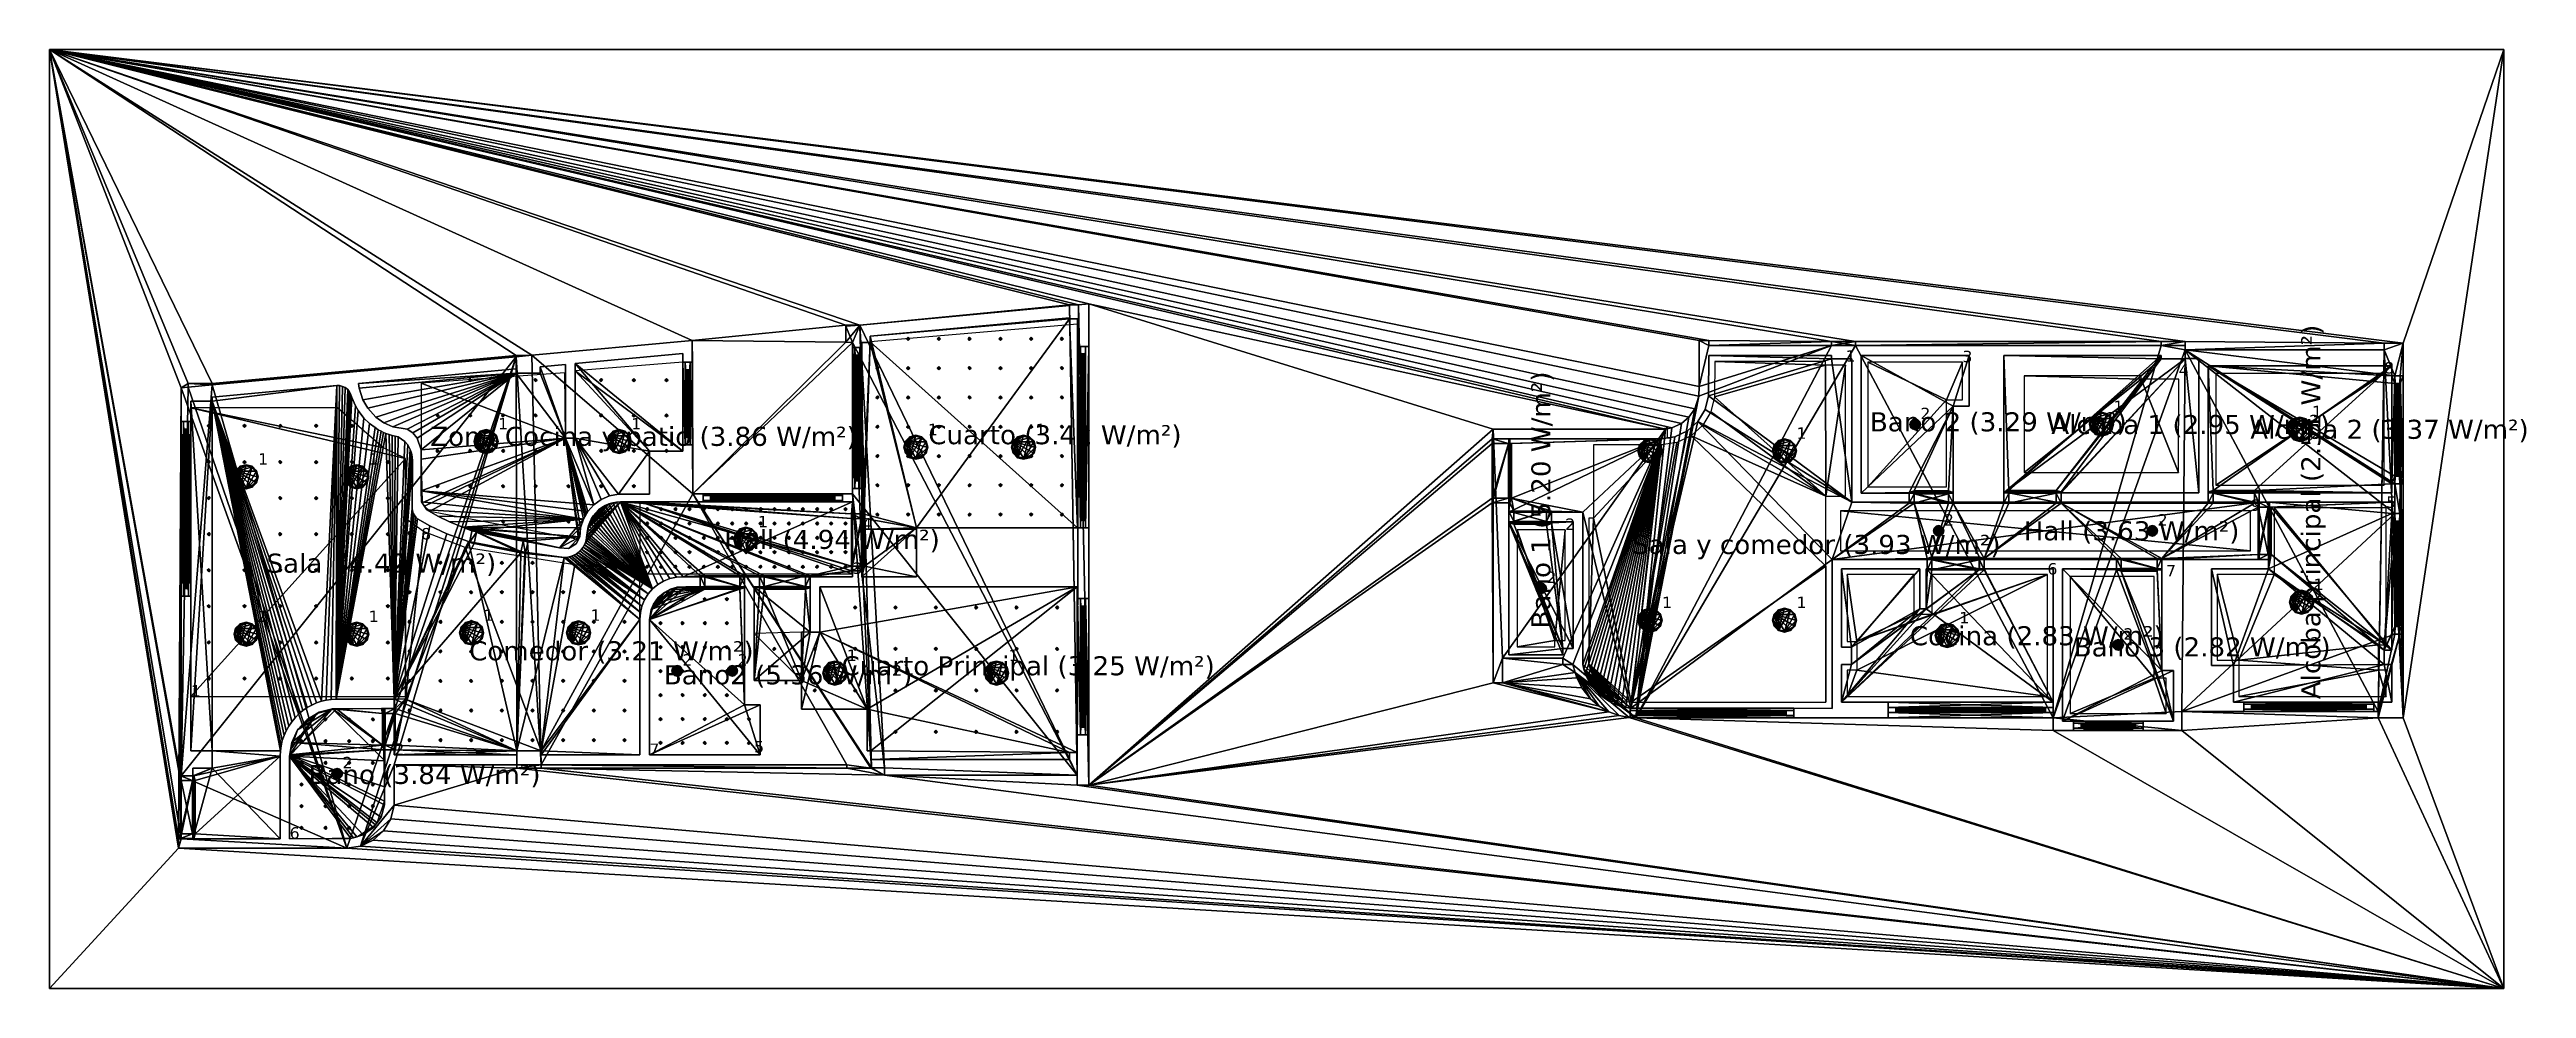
# Model space of a CAD drawing. Header units: inches. Extents: x 17.8 to 88.1, y -35.4 to 9.6.
# Drawn here: x 17.8 to 56.85, y -5.2 to 9.6 of the extents above; entities that cross this region are included whole.
import ezdxf

# ---------------------------------------------------------------- set-up
doc = ezdxf.new("R2010")
doc.units = ezdxf.units.IN
doc.header["$MEASUREMENT"] = 0
for name, color, linetype, true_color in [('DLX_BLD0_APERT', 7, 'Continuous', 0x969696), ('DLX_BLD0_CALC', 3, 'Continuous', 0x00ff00), ('DLX_BLD0_CONT', 7, 'Continuous', 0x969696), ('DLX_BLD0_DESC', 7, 'Continuous', 0x969696), ('DLX_BLD0_LUM', 7, 'Continuous', 0xffd400), ('DLX_BLD0_LUMKEY_IDX', 7, 'Continuous', 0x969696), ('DLX_BLD0_RESKEY_IDX', 7, 'Continuous', 0x707070), ('DLX_BLD0_ROOF', 7, 'Continuous', 0x7f7f7f), ('DLX_BLD1_APERT', 7, 'Continuous', 0x969696), ('DLX_BLD1_CALC', 3, 'Continuous', 0x00ff00), ('DLX_BLD1_CONT', 7, 'Continuous', 0x969696), ('DLX_BLD1_DESC', 7, 'Continuous', 0x969696), ('DLX_BLD1_LUM', 7, 'Continuous', 0xffd400), ('DLX_BLD1_LUMKEY_IDX', 7, 'Continuous', 0x969696), ('DLX_BLD1_RESKEY_IDX', 7, 'Continuous', 0x707070), ('DLX_BLD1_ROOF', 7, 'Continuous', 0x7f7f7f), ('DLX_TERR_CONT', 7, 'Continuous', 0x007d00)]:
    doc.layers.add(name, color=color, linetype=linetype, true_color=true_color)
doc.styles.add('TableTextStyle', font='')
doc.styles.get('TableTextStyle').set_extended_font_data('VERDANA.TTF')

msp = doc.modelspace()

# ---------------------------------------------------------------- texts
at = {"layer": 'DLX_BLD0_DESC', "style": 'TableTextStyle'}
for s, p in [('Zona Cocina y patio (3.86 W/m²)', (23.802, 3.353)), ('Cuarto (3.42 W/m²)', (31.656, 3.379)), ('Hall (4.94 W/m²)', (28.437, 1.729)), ('Sala  (4.42 W/m²)', (21.221, 1.354)), ('Comedor (3.21 W/m²)', (24.415, -0.028)), ('Cuarto Principal (3.25 W/m²)', (30.288, -0.263)), ('Bano2 (5.36 W/m²)', (27.486, -0.406)), ('Bano (3.84 W/m²)', (21.884, -1.976))]:
    msp.add_text(s, height=0.3, dxfattribs=at).set_placement(p)
at = {"layer": 'DLX_BLD0_LUMKEY_IDX', "style": 'TableTextStyle'}
for s, p in [('1', (24.873, 3.612, 2.62)), ('1', (26.973, 3.612, 2.62)), ('1', (31.649, 3.521, 2.62)), ('1', (33.348, 3.521, 2.62)), ('1', (21.089, 3.056, 2.62)), ('1', (22.833, 3.056, 2.62)), ('1', (28.971, 2.069, 2.62)), ('1', (21.089, 0.575, 2.62)), ('1', (22.833, 0.575, 2.62)), ('1', (24.644, 0.595, 2.62)), ('1', (26.331, 0.595, 2.62)), ('2', (27.778, -0.111, 2.65)), ('2', (28.65, -0.111, 2.65)), ('1', (30.373, -0.039, 2.62)), ('1', (32.922, -0.039, 2.62)), ('2', (22.419, -1.73, 2.65))]:
    msp.add_text(s, height=0.18, dxfattribs=at).set_placement(p)
at = {"layer": 'DLX_BLD0_RESKEY_IDX', "style": 'TableTextStyle'}
for s, p in [('8', (23.661, 1.878)), ('4', (30.61, 2.038)), ('3', (30.46, 1.335)), ('1', (20.028, -0.598)), ('2', (23.236, -1.519)), ('7', (27.259, -1.519)), ('5', (28.909, -1.48)), ('6', (21.586, -2.839))]:
    msp.add_text(s, height=0.18, dxfattribs=at).set_placement(p)
at = {"layer": 'DLX_BLD1_DESC', "style": 'TableTextStyle'}
for s, p in [('Alcoba principal (2.51 W/m²)', (53.605, -0.64)), ('Bano 1 (5.20 W/m²)', (41.465, 0.475))]:
    msp.add_text(s, height=0.3, rotation=90, dxfattribs=at).set_placement(p)
for s, p in [('Bano 2 (3.29 W/m²)', (46.503, 3.582)), ('Alcoba 1 (2.95 W/m²)', (49.363, 3.54)), ('Alcoba 2 (3.37 W/m²)', (52.5, 3.464)), ('Sala y comedor (3.93 W/m²)', (42.753, 1.649)), ('Hall (3.63 W/m²)', (48.928, 1.864)), ('Cocina (2.83 W/m²)', (47.132, 0.21)), ('Bano 3 (2.82 W/m²)', (49.717, 0.034))]:
    msp.add_text(s, height=0.3, dxfattribs=at).set_placement(p)
at = {"layer": 'DLX_BLD1_LUMKEY_IDX', "style": 'TableTextStyle'}
for s, p in [('2', (47.299, 3.774, 2.65)), ('1', (50.343, 3.885, 2.62)), ('1', (53.474, 3.804, 2.62)), ('1', (43.226, 3.464, 2.62)), ('1', (45.346, 3.464, 2.62)), ('2', (47.67, 2.097, 2.65)), ('2', (51.039, 2.097, 2.65)), ('2', (41.402, 1.19, 2.65)), ('1', (53.5, 1.079, 2.62)), ('1', (43.226, 0.795, 2.62)), ('1', (45.346, 0.795, 2.62)), ('1', (47.913, 0.555, 2.62)), ('2', (50.499, 0.298, 2.65))]:
    msp.add_text(s, height=0.18, dxfattribs=at).set_placement(p)
at = {"layer": 'DLX_BLD1_RESKEY_IDX', "style": 'TableTextStyle'}
for s, p in [('1', (46.12, 4.681, 0.8)), ('3', (47.962, 4.672, 0.8)), ('4', (51.372, 4.458, 0.8)), ('8', (54.61, 4.493, 0.8)), ('9', (52.505, 2.329, 0.8)), ('5', (54.644, 2.377, 0.8)), ('2', (41.699, 2.029, 0.8)), ('6', (49.302, 1.325, 0.8)), ('7', (51.172, 1.295, 0.8))]:
    msp.add_text(s, height=0.18, dxfattribs=at).set_placement(p)

# ---------------------------------------------------------------- blocks, each defined once
blk = doc.blocks.new('285_0_0')
mesh = blk.add_polyface()
corners = [(-0.25, -0.09, 0.925), (0.25, -0.067, 0.925), (0.25, -0.09, 0.925), (0.25, -0.067, 0.925), (-0.25, -0.09, 0.925), (-0.25, -0.067, 0.925), (0.25, -0.09, 0.925), (0.25, -0.067, -1), (0.25, -0.09, -1), (0.25, -0.067, -1), (0.25, -0.09, 0.925), (0.25, -0.067, 0.925), (-0.25, -0.09, -1), (-0.25, -0.067, 0.925), (-0.25, -0.09, 0.925), (-0.25, -0.067, 0.925), (-0.25, -0.09, -1), (-0.25, -0.067, -1)]
mesh.append_faces([[corners[k] for k in face] for face in [(0, 1, 2), (3, 4, 5), (6, 7, 8), (9, 10, 11), (12, 13, 14), (15, 16, 17)]])
blk = doc.blocks.new('285_0_1')
mesh = blk.add_polyface()
corners = [(-0.25, -0.067, -1), (-0.25, -0.09, 0.925), (-0.25, -0.067, 0.925), (-0.25, -0.09, 0.925), (-0.25, -0.067, -1), (-0.25, -0.09, -1), (0.25, -0.09, 0.925), (-0.25, -0.067, 0.925), (-0.25, -0.09, 0.925), (-0.25, -0.067, 0.925), (0.25, -0.09, 0.925), (0.25, -0.067, 0.925), (0.25, -0.067, 0.925), (0.25, -0.09, -1), (0.25, -0.067, -1), (0.25, -0.09, -1), (0.25, -0.067, 0.925), (0.25, -0.09, 0.925)]
mesh.append_faces([[corners[k] for k in face] for face in [(0, 1, 2), (3, 4, 5), (6, 7, 8), (9, 10, 11), (12, 13, 14), (15, 16, 17)]])
blk = doc.blocks.new('285_0_2')
mesh = blk.add_polyface()
corners = [(0.325, 0.09, 1), (0.325, -0.09, -1), (0.325, 0.09, -1), (0.325, -0.09, -1), (0.325, 0.09, 1), (0.325, -0.09, 1)]
mesh.append_faces([[corners[k] for k in face] for face in [(0, 1, 2), (3, 4, 5)]])
blk = doc.blocks.new('285_0_3')
mesh = blk.add_polyface()
corners = [(-0.325, 0.09, 1), (-0.25, 0.09, 0.925), (-0.325, 0.09, -1), (-0.325, 0.09, -1), (-0.25, 0.09, 0.925), (-0.25, 0.09, -1), (0.325, 0.09, 1), (-0.25, 0.09, 0.925), (-0.325, 0.09, 1), (0.325, 0.09, 1), (0.25, 0.09, 0.925), (-0.25, 0.09, 0.925), (0.325, 0.09, -1), (0.25, 0.09, 0.925), (0.325, 0.09, 1), (0.25, 0.09, 0.925), (0.325, 0.09, -1), (0.25, 0.09, -1), (-0.25, -0.09, 0.925), (-0.325, -0.09, 1), (-0.325, -0.09, -1), (-0.25, -0.09, 0.925), (-0.325, -0.09, -1), (-0.25, -0.09, -1), (-0.25, -0.09, 0.925), (0.325, -0.09, 1), (-0.325, -0.09, 1), (0.25, -0.09, 0.925), (0.325, -0.09, 1), (-0.25, -0.09, 0.925), (0.25, -0.09, 0.925), (0.325, -0.09, -1), (0.325, -0.09, 1), (0.325, -0.09, -1), (0.25, -0.09, 0.925), (0.25, -0.09, -1)]
mesh.append_faces([[corners[k] for k in face] for face in [(0, 1, 2), (3, 4, 5), (6, 7, 8), (9, 10, 11), (12, 13, 14), (15, 16, 17), (18, 19, 20), (21, 22, 23), (24, 25, 26), (27, 28, 29), (30, 31, 32), (33, 34, 35)]])
blk = doc.blocks.new('285_0_4')
mesh = blk.add_polyface()
corners = [(-0.25, 0.09, 0.925), (-0.25, -0.067, -1), (-0.25, 0.09, -1), (-0.25, -0.067, -1), (-0.25, 0.09, 0.925), (-0.25, -0.067, 0.925)]
mesh.append_faces([[corners[k] for k in face] for face in [(0, 1, 2), (3, 4, 5)]])
blk = doc.blocks.new('285_0_5')
mesh = blk.add_polyface()
corners = [(-0.25, -0.112, 0.925), (0.25, -0.112, -1), (0.25, -0.112, 0.925), (0.25, -0.112, -1), (-0.25, -0.112, 0.925), (-0.25, -0.112, -1), (0.25, -0.112, -1), (0.25, -0.09, 0.925), (0.25, -0.112, 0.925), (0.25, -0.09, 0.925), (0.25, -0.112, -1), (0.25, -0.09, -1)]
mesh.append_faces([[corners[k] for k in face] for face in [(0, 1, 2), (3, 4, 5), (6, 7, 8), (9, 10, 11)]])
blk = doc.blocks.new('285_0_6')
mesh = blk.add_polyface()
corners = [(-0.25, -0.067, 0.925), (0.25, -0.067, -1), (-0.25, -0.067, -1), (0.25, -0.067, -1), (-0.25, -0.067, 0.925), (0.25, -0.067, 0.925)]
mesh.append_faces([[corners[k] for k in face] for face in [(0, 1, 2), (3, 4, 5)]])
blk = doc.blocks.new('285_0_7')
mesh = blk.add_polyface()
corners = [(-0.325, 0.09, 1), (0.325, -0.09, 1), (0.325, 0.09, 1), (0.325, -0.09, 1), (-0.325, 0.09, 1), (-0.325, -0.09, 1)]
mesh.append_faces([[corners[k] for k in face] for face in [(0, 1, 2), (3, 4, 5)]])
blk = doc.blocks.new('285_0_8')
mesh = blk.add_polyface()
corners = [(-0.325, 0.09, -1), (-0.325, -0.09, 1), (-0.325, 0.09, 1), (-0.325, -0.09, 1), (-0.325, 0.09, -1), (-0.325, -0.09, -1), (0.325, -0.09, -1), (0.25, -0.067, -1), (0.325, 0.09, -1), (0.325, 0.09, -1), (0.25, -0.067, -1), (0.25, 0.09, -1), (0.25, -0.067, -1), (0.325, -0.09, -1), (0.25, -0.09, -1), (-0.325, 0.09, -1), (-0.25, -0.067, -1), (-0.325, -0.09, -1), (-0.325, -0.09, -1), (-0.25, -0.067, -1), (-0.25, -0.09, -1), (-0.25, -0.067, -1), (-0.325, 0.09, -1), (-0.25, 0.09, -1)]
mesh.append_faces([[corners[k] for k in face] for face in [(0, 1, 2), (3, 4, 5), (6, 7, 8), (9, 10, 11), (12, 13, 14), (15, 16, 17), (18, 19, 20), (21, 22, 23)]])
blk = doc.blocks.new('285_0_9')
mesh = blk.add_polyface()
corners = [(0.25, -0.067, 0.925), (-0.25, 0.09, 0.925), (0.25, 0.09, 0.925), (-0.25, 0.09, 0.925), (0.25, -0.067, 0.925), (-0.25, -0.067, 0.925), (0.25, 0.09, -1), (0.25, -0.067, 0.925), (0.25, 0.09, 0.925), (0.25, -0.067, 0.925), (0.25, 0.09, -1), (0.25, -0.067, -1)]
mesh.append_faces([[corners[k] for k in face] for face in [(0, 1, 2), (3, 4, 5), (6, 7, 8), (9, 10, 11)]])
blk = doc.blocks.new('285_0_10')
mesh = blk.add_polyface()
corners = [(0.25, -0.09, 0.925), (-0.25, -0.112, 0.925), (0.25, -0.112, 0.925), (-0.25, -0.112, 0.925), (0.25, -0.09, 0.925), (-0.25, -0.09, 0.925), (-0.25, -0.112, 0.925), (-0.25, -0.09, -1), (-0.25, -0.112, -1), (-0.25, -0.09, -1), (-0.25, -0.112, 0.925), (-0.25, -0.09, 0.925)]
mesh.append_faces([[corners[k] for k in face] for face in [(0, 1, 2), (3, 4, 5), (6, 7, 8), (9, 10, 11)]])
blk = doc.blocks.new('285_0_11')
mesh = blk.add_polyface()
corners = [(-0.25, -0.09, -1), (0.25, -0.09, -1), (-0.25, -0.112, -1), (-0.25, -0.112, -1), (0.25, -0.09, -1), (0.25, -0.112, -1), (-0.25, -0.09, -1), (0.25, -0.067, -1), (0.25, -0.09, -1), (0.25, -0.067, -1), (-0.25, -0.09, -1), (-0.25, -0.067, -1)]
mesh.append_faces([[corners[k] for k in face] for face in [(0, 1, 2), (3, 4, 5), (6, 7, 8), (9, 10, 11)]])
blk = doc.blocks.new('295_0_0')
mesh = blk.add_polyface()
corners = [(-0.275, -0.094, 0.925), (0.275, -0.072, 0.925), (0.275, -0.094, 0.925), (0.275, -0.072, 0.925), (-0.275, -0.094, 0.925), (-0.275, -0.072, 0.925), (0.275, -0.094, 0.925), (0.275, -0.072, -1), (0.275, -0.094, -1), (0.275, -0.072, -1), (0.275, -0.094, 0.925), (0.275, -0.072, 0.925), (-0.275, -0.094, -1), (-0.275, -0.072, 0.925), (-0.275, -0.094, 0.925), (-0.275, -0.072, 0.925), (-0.275, -0.094, -1), (-0.275, -0.072, -1)]
mesh.append_faces([[corners[k] for k in face] for face in [(0, 1, 2), (3, 4, 5), (6, 7, 8), (9, 10, 11), (12, 13, 14), (15, 16, 17)]])
blk = doc.blocks.new('295_0_1')
mesh = blk.add_polyface()
corners = [(-0.275, -0.072, -1), (-0.275, -0.094, 0.925), (-0.275, -0.072, 0.925), (-0.275, -0.094, 0.925), (-0.275, -0.072, -1), (-0.275, -0.094, -1), (0.275, -0.094, 0.925), (-0.275, -0.072, 0.925), (-0.275, -0.094, 0.925), (-0.275, -0.072, 0.925), (0.275, -0.094, 0.925), (0.275, -0.072, 0.925), (0.275, -0.072, 0.925), (0.275, -0.094, -1), (0.275, -0.072, -1), (0.275, -0.094, -1), (0.275, -0.072, 0.925), (0.275, -0.094, 0.925)]
mesh.append_faces([[corners[k] for k in face] for face in [(0, 1, 2), (3, 4, 5), (6, 7, 8), (9, 10, 11), (12, 13, 14), (15, 16, 17)]])
blk = doc.blocks.new('295_0_2')
mesh = blk.add_polyface()
corners = [(0.35, 0.094, 1), (0.35, -0.094, -1), (0.35, 0.094, -1), (0.35, -0.094, -1), (0.35, 0.094, 1), (0.35, -0.094, 1), (-0.35, 0.094, -1), (-0.35, -0.094, 1), (-0.35, 0.094, 1), (-0.35, -0.094, 1), (-0.35, 0.094, -1), (-0.35, -0.094, -1), (0.35, -0.094, -1), (0.275, -0.072, -1), (0.35, 0.094, -1), (0.35, 0.094, -1), (0.275, -0.072, -1), (0.275, 0.094, -1), (0.275, -0.072, -1), (0.35, -0.094, -1), (0.275, -0.094, -1), (-0.35, 0.094, -1), (-0.275, -0.072, -1), (-0.35, -0.094, -1), (-0.35, -0.094, -1), (-0.275, -0.072, -1), (-0.275, -0.094, -1), (-0.275, -0.072, -1), (-0.35, 0.094, -1), (-0.275, 0.094, -1)]
mesh.append_faces([[corners[k] for k in face] for face in [(0, 1, 2), (3, 4, 5), (6, 7, 8), (9, 10, 11), (12, 13, 14), (15, 16, 17), (18, 19, 20), (21, 22, 23), (24, 25, 26), (27, 28, 29)]])
blk = doc.blocks.new('295_0_3')
mesh = blk.add_polyface()
corners = [(0.275, -0.072, 0.925), (-0.275, 0.094, 0.925), (0.275, 0.094, 0.925), (-0.275, 0.094, 0.925), (0.275, -0.072, 0.925), (-0.275, -0.072, 0.925)]
mesh.append_faces([[corners[k] for k in face] for face in [(0, 1, 2), (3, 4, 5)]])
blk = doc.blocks.new('295_0_4')
mesh = blk.add_polyface()
corners = [(-0.275, 0.094, 0.925), (-0.275, -0.072, -1), (-0.275, 0.094, -1), (-0.275, -0.072, -1), (-0.275, 0.094, 0.925), (-0.275, -0.072, 0.925)]
mesh.append_faces([[corners[k] for k in face] for face in [(0, 1, 2), (3, 4, 5)]])
blk = doc.blocks.new('295_0_5')
mesh = blk.add_polyface()
corners = [(-0.275, -0.094, -1), (0.275, -0.094, -1), (-0.275, -0.117, -1), (-0.275, -0.117, -1), (0.275, -0.094, -1), (0.275, -0.117, -1), (-0.275, -0.094, -1), (0.275, -0.072, -1), (0.275, -0.094, -1), (0.275, -0.072, -1), (-0.275, -0.094, -1), (-0.275, -0.072, -1)]
mesh.append_faces([[corners[k] for k in face] for face in [(0, 1, 2), (3, 4, 5), (6, 7, 8), (9, 10, 11)]])
blk = doc.blocks.new('295_0_6')
mesh = blk.add_polyface()
corners = [(-0.275, -0.117, 0.925), (-0.275, -0.094, -1), (-0.275, -0.117, -1), (-0.275, -0.094, -1), (-0.275, -0.117, 0.925), (-0.275, -0.094, 0.925), (0.275, -0.117, -1), (0.275, -0.094, 0.925), (0.275, -0.117, 0.925), (0.275, -0.094, 0.925), (0.275, -0.117, -1), (0.275, -0.094, -1)]
mesh.append_faces([[corners[k] for k in face] for face in [(0, 1, 2), (3, 4, 5), (6, 7, 8), (9, 10, 11)]])
blk = doc.blocks.new('295_0_7')
mesh = blk.add_polyface()
corners = [(-0.35, 0.094, 1), (0.35, -0.094, 1), (0.35, 0.094, 1), (0.35, -0.094, 1), (-0.35, 0.094, 1), (-0.35, -0.094, 1)]
mesh.append_faces([[corners[k] for k in face] for face in [(0, 1, 2), (3, 4, 5)]])
blk = doc.blocks.new('295_0_8')
mesh = blk.add_polyface()
corners = [(-0.35, 0.094, 1), (-0.275, 0.094, 0.925), (-0.35, 0.094, -1), (-0.35, 0.094, -1), (-0.275, 0.094, 0.925), (-0.275, 0.094, -1), (0.35, 0.094, 1), (-0.275, 0.094, 0.925), (-0.35, 0.094, 1), (0.35, 0.094, 1), (0.275, 0.094, 0.925), (-0.275, 0.094, 0.925), (0.35, 0.094, -1), (0.275, 0.094, 0.925), (0.35, 0.094, 1), (0.275, 0.094, 0.925), (0.35, 0.094, -1), (0.275, 0.094, -1), (-0.275, -0.094, 0.925), (-0.35, -0.094, 1), (-0.35, -0.094, -1), (-0.275, -0.094, 0.925), (-0.35, -0.094, -1), (-0.275, -0.094, -1), (-0.275, -0.094, 0.925), (0.35, -0.094, 1), (-0.35, -0.094, 1), (0.275, -0.094, 0.925), (0.35, -0.094, 1), (-0.275, -0.094, 0.925), (0.275, -0.094, 0.925), (0.35, -0.094, -1), (0.35, -0.094, 1), (0.35, -0.094, -1), (0.275, -0.094, 0.925), (0.275, -0.094, -1)]
mesh.append_faces([[corners[k] for k in face] for face in [(0, 1, 2), (3, 4, 5), (6, 7, 8), (9, 10, 11), (12, 13, 14), (15, 16, 17), (18, 19, 20), (21, 22, 23), (24, 25, 26), (27, 28, 29), (30, 31, 32), (33, 34, 35)]])
blk = doc.blocks.new('295_0_9')
mesh = blk.add_polyface()
corners = [(0.275, 0.094, -1), (0.275, -0.072, 0.925), (0.275, 0.094, 0.925), (0.275, -0.072, 0.925), (0.275, 0.094, -1), (0.275, -0.072, -1)]
mesh.append_faces([[corners[k] for k in face] for face in [(0, 1, 2), (3, 4, 5)]])
blk = doc.blocks.new('295_0_10')
mesh = blk.add_polyface()
corners = [(-0.275, -0.072, 0.925), (0.275, -0.072, -1), (-0.275, -0.072, -1), (0.275, -0.072, -1), (-0.275, -0.072, 0.925), (0.275, -0.072, 0.925)]
mesh.append_faces([[corners[k] for k in face] for face in [(0, 1, 2), (3, 4, 5)]])
blk = doc.blocks.new('295_0_11')
mesh = blk.add_polyface()
corners = [(-0.275, -0.117, 0.925), (0.275, -0.117, -1), (0.275, -0.117, 0.925), (0.275, -0.117, -1), (-0.275, -0.117, 0.925), (-0.275, -0.117, -1)]
mesh.append_faces([[corners[k] for k in face] for face in [(0, 1, 2), (3, 4, 5)]])
blk = doc.blocks.new('295_0_12')
mesh = blk.add_polyface()
corners = [(-0.275, -0.117, 0.925), (0.275, -0.094, 0.925), (-0.275, -0.094, 0.925), (0.275, -0.094, 0.925), (-0.275, -0.117, 0.925), (0.275, -0.117, 0.925)]
mesh.append_faces([[corners[k] for k in face] for face in [(0, 1, 2), (3, 4, 5)]])
blk = doc.blocks.new('305_0_0')
mesh = blk.add_polyface()
corners = [(-0.325, -0.094, 0.925), (0.325, -0.072, 0.925), (0.325, -0.094, 0.925), (0.325, -0.072, 0.925), (-0.325, -0.094, 0.925), (-0.325, -0.072, 0.925), (0.325, -0.094, 0.925), (0.325, -0.072, -1), (0.325, -0.094, -1), (0.325, -0.072, -1), (0.325, -0.094, 0.925), (0.325, -0.072, 0.925), (-0.325, -0.094, -1), (-0.325, -0.072, 0.925), (-0.325, -0.094, 0.925), (-0.325, -0.072, 0.925), (-0.325, -0.094, -1), (-0.325, -0.072, -1)]
mesh.append_faces([[corners[k] for k in face] for face in [(0, 1, 2), (3, 4, 5), (6, 7, 8), (9, 10, 11), (12, 13, 14), (15, 16, 17)]])
blk = doc.blocks.new('305_0_1')
mesh = blk.add_polyface()
corners = [(-0.325, -0.094, 0.925), (-0.325, -0.072, -1), (-0.325, -0.094, -1), (-0.325, -0.072, -1), (-0.325, -0.094, 0.925), (-0.325, -0.072, 0.925), (0.325, -0.094, 0.925), (-0.325, -0.072, 0.925), (-0.325, -0.094, 0.925), (-0.325, -0.072, 0.925), (0.325, -0.094, 0.925), (0.325, -0.072, 0.925), (0.325, -0.072, 0.925), (0.325, -0.094, -1), (0.325, -0.072, -1), (0.325, -0.094, -1), (0.325, -0.072, 0.925), (0.325, -0.094, 0.925)]
mesh.append_faces([[corners[k] for k in face] for face in [(0, 1, 2), (3, 4, 5), (6, 7, 8), (9, 10, 11), (12, 13, 14), (15, 16, 17)]])
blk = doc.blocks.new('305_0_2')
mesh = blk.add_polyface()
corners = [(-0.4, 0.094, 1), (0.4, -0.094, 1), (0.4, 0.094, 1), (0.4, -0.094, 1), (-0.4, 0.094, 1), (-0.4, -0.094, 1), (0.4, 0.094, 1), (0.4, -0.094, -1), (0.4, 0.094, -1), (0.4, -0.094, -1), (0.4, 0.094, 1), (0.4, -0.094, 1), (-0.4, 0.094, -1), (-0.4, -0.094, 1), (-0.4, 0.094, 1), (-0.4, -0.094, 1), (-0.4, 0.094, -1), (-0.4, -0.094, -1), (0.4, -0.094, -1), (0.325, -0.072, -1), (0.4, 0.094, -1), (0.4, 0.094, -1), (0.325, -0.072, -1), (0.325, 0.094, -1), (0.325, -0.072, -1), (0.4, -0.094, -1), (0.325, -0.094, -1), (-0.325, -0.072, -1), (-0.4, -0.094, -1), (-0.4, 0.094, -1), (-0.325, -0.072, -1), (-0.4, 0.094, -1), (-0.325, 0.094, -1), (-0.4, -0.094, -1), (-0.325, -0.072, -1), (-0.325, -0.094, -1)]
mesh.append_faces([[corners[k] for k in face] for face in [(0, 1, 2), (3, 4, 5), (6, 7, 8), (9, 10, 11), (12, 13, 14), (15, 16, 17), (18, 19, 20), (21, 22, 23), (24, 25, 26), (27, 28, 29), (30, 31, 32), (33, 34, 35)]])
blk = doc.blocks.new('305_0_3')
mesh = blk.add_polyface()
corners = [(0.325, 0.094, 0.925), (-0.325, -0.072, 0.925), (-0.325, 0.094, 0.925), (-0.325, -0.072, 0.925), (0.325, 0.094, 0.925), (0.325, -0.072, 0.925)]
mesh.append_faces([[corners[k] for k in face] for face in [(0, 1, 2), (3, 4, 5)]])
blk = doc.blocks.new('305_0_4')
mesh = blk.add_polyface()
corners = [(-0.325, 0.094, 0.925), (-0.325, -0.072, -1), (-0.325, 0.094, -1), (-0.325, -0.072, -1), (-0.325, 0.094, 0.925), (-0.325, -0.072, 0.925)]
mesh.append_faces([[corners[k] for k in face] for face in [(0, 1, 2), (3, 4, 5)]])
blk = doc.blocks.new('305_0_5')
mesh = blk.add_polyface()
corners = [(-0.325, -0.094, -1), (0.325, -0.094, -1), (-0.325, -0.117, -1), (-0.325, -0.117, -1), (0.325, -0.094, -1), (0.325, -0.117, -1), (-0.325, -0.094, -1), (0.325, -0.072, -1), (0.325, -0.094, -1), (0.325, -0.072, -1), (-0.325, -0.094, -1), (-0.325, -0.072, -1)]
mesh.append_faces([[corners[k] for k in face] for face in [(0, 1, 2), (3, 4, 5), (6, 7, 8), (9, 10, 11)]])
blk = doc.blocks.new('305_0_6')
mesh = blk.add_polyface()
corners = [(-0.325, -0.094, -1), (-0.325, -0.117, 0.925), (-0.325, -0.094, 0.925), (-0.325, -0.117, 0.925), (-0.325, -0.094, -1), (-0.325, -0.117, -1), (0.325, -0.117, -1), (0.325, -0.094, 0.925), (0.325, -0.117, 0.925), (0.325, -0.094, 0.925), (0.325, -0.117, -1), (0.325, -0.094, -1)]
mesh.append_faces([[corners[k] for k in face] for face in [(0, 1, 2), (3, 4, 5), (6, 7, 8), (9, 10, 11)]])
blk = doc.blocks.new('305_0_7')
mesh = blk.add_polyface()
corners = [(-0.4, 0.094, 1), (-0.325, 0.094, 0.925), (-0.4, 0.094, -1), (-0.4, 0.094, -1), (-0.325, 0.094, 0.925), (-0.325, 0.094, -1), (0.4, 0.094, 1), (-0.325, 0.094, 0.925), (-0.4, 0.094, 1), (0.4, 0.094, 1), (0.325, 0.094, 0.925), (-0.325, 0.094, 0.925), (0.4, 0.094, -1), (0.325, 0.094, 0.925), (0.4, 0.094, 1), (0.325, 0.094, 0.925), (0.4, 0.094, -1), (0.325, 0.094, -1), (0.325, -0.094, 0.925), (0.4, -0.094, -1), (0.4, -0.094, 1), (-0.325, -0.094, 0.925), (-0.4, -0.094, -1), (-0.325, -0.094, -1), (-0.325, -0.094, 0.925), (-0.4, -0.094, 1), (-0.4, -0.094, -1), (-0.325, -0.094, 0.925), (0.4, -0.094, 1), (-0.4, -0.094, 1), (0.325, -0.094, 0.925), (0.4, -0.094, 1), (-0.325, -0.094, 0.925), (0.4, -0.094, -1), (0.325, -0.094, 0.925), (0.325, -0.094, -1)]
mesh.append_faces([[corners[k] for k in face] for face in [(0, 1, 2), (3, 4, 5), (6, 7, 8), (9, 10, 11), (12, 13, 14), (15, 16, 17), (18, 19, 20), (21, 22, 23), (24, 25, 26), (27, 28, 29), (30, 31, 32), (33, 34, 35)]])
blk = doc.blocks.new('305_0_8')
mesh = blk.add_polyface()
corners = [(0.325, 0.094, -1), (0.325, -0.072, 0.925), (0.325, 0.094, 0.925), (0.325, -0.072, 0.925), (0.325, 0.094, -1), (0.325, -0.072, -1)]
mesh.append_faces([[corners[k] for k in face] for face in [(0, 1, 2), (3, 4, 5)]])
blk = doc.blocks.new('305_0_9')
mesh = blk.add_polyface()
corners = [(-0.325, -0.072, -1), (0.325, -0.072, 0.925), (0.325, -0.072, -1), (0.325, -0.072, 0.925), (-0.325, -0.072, -1), (-0.325, -0.072, 0.925)]
mesh.append_faces([[corners[k] for k in face] for face in [(0, 1, 2), (3, 4, 5)]])
blk = doc.blocks.new('305_0_10')
mesh = blk.add_polyface()
corners = [(-0.325, -0.117, 0.925), (0.325, -0.117, -1), (0.325, -0.117, 0.925), (0.325, -0.117, -1), (-0.325, -0.117, 0.925), (-0.325, -0.117, -1)]
mesh.append_faces([[corners[k] for k in face] for face in [(0, 1, 2), (3, 4, 5)]])
blk = doc.blocks.new('305_0_11')
mesh = blk.add_polyface()
corners = [(-0.325, -0.117, 0.925), (0.325, -0.094, 0.925), (-0.325, -0.094, 0.925), (0.325, -0.094, 0.925), (-0.325, -0.117, 0.925), (0.325, -0.117, 0.925)]
mesh.append_faces([[corners[k] for k in face] for face in [(0, 1, 2), (3, 4, 5)]])
blk = doc.blocks.new('315_0_0')
mesh = blk.add_polyface()
corners = [(-0.375, -0.09, 0.925), (0.375, -0.067, 0.925), (0.375, -0.09, 0.925), (0.375, -0.067, 0.925), (-0.375, -0.09, 0.925), (-0.375, -0.067, 0.925), (0.375, -0.09, 0.925), (0.375, -0.067, -1), (0.375, -0.09, -1), (0.375, -0.067, -1), (0.375, -0.09, 0.925), (0.375, -0.067, 0.925), (-0.375, -0.09, -1), (-0.375, -0.067, 0.925), (-0.375, -0.09, 0.925), (-0.375, -0.067, 0.925), (-0.375, -0.09, -1), (-0.375, -0.067, -1)]
mesh.append_faces([[corners[k] for k in face] for face in [(0, 1, 2), (3, 4, 5), (6, 7, 8), (9, 10, 11), (12, 13, 14), (15, 16, 17)]])
blk = doc.blocks.new('315_0_1')
mesh = blk.add_polyface()
corners = [(-0.375, -0.067, -1), (-0.375, -0.09, 0.925), (-0.375, -0.067, 0.925), (-0.375, -0.09, 0.925), (-0.375, -0.067, -1), (-0.375, -0.09, -1), (0.375, -0.09, 0.925), (-0.375, -0.067, 0.925), (-0.375, -0.09, 0.925), (-0.375, -0.067, 0.925), (0.375, -0.09, 0.925), (0.375, -0.067, 0.925), (0.375, -0.067, 0.925), (0.375, -0.09, -1), (0.375, -0.067, -1), (0.375, -0.09, -1), (0.375, -0.067, 0.925), (0.375, -0.09, 0.925)]
mesh.append_faces([[corners[k] for k in face] for face in [(0, 1, 2), (3, 4, 5), (6, 7, 8), (9, 10, 11), (12, 13, 14), (15, 16, 17)]])
blk = doc.blocks.new('315_0_2')
mesh = blk.add_polyface()
corners = [(-0.45, 0.09, 1), (0.45, -0.09, 1), (0.45, 0.09, 1), (0.45, -0.09, 1), (-0.45, 0.09, 1), (-0.45, -0.09, 1), (0.45, 0.09, 1), (0.45, -0.09, -1), (0.45, 0.09, -1), (0.45, -0.09, -1), (0.45, 0.09, 1), (0.45, -0.09, 1), (-0.45, 0.09, -1), (-0.45, -0.09, 1), (-0.45, 0.09, 1), (-0.45, -0.09, 1), (-0.45, 0.09, -1), (-0.45, -0.09, -1), (0.45, -0.09, -1), (0.375, -0.067, -1), (0.45, 0.09, -1), (0.45, 0.09, -1), (0.375, -0.067, -1), (0.375, 0.09, -1), (0.375, -0.067, -1), (0.45, -0.09, -1), (0.375, -0.09, -1), (-0.45, 0.09, -1), (-0.375, -0.067, -1), (-0.45, -0.09, -1), (-0.45, -0.09, -1), (-0.375, -0.067, -1), (-0.375, -0.09, -1), (-0.375, -0.067, -1), (-0.45, 0.09, -1), (-0.375, 0.09, -1)]
mesh.append_faces([[corners[k] for k in face] for face in [(0, 1, 2), (3, 4, 5), (6, 7, 8), (9, 10, 11), (12, 13, 14), (15, 16, 17), (18, 19, 20), (21, 22, 23), (24, 25, 26), (27, 28, 29), (30, 31, 32), (33, 34, 35)]])
blk = doc.blocks.new('315_0_3')
mesh = blk.add_polyface()
corners = [(-0.375, -0.09, 0.925), (-0.45, -0.09, 1), (-0.45, -0.09, -1), (-0.375, -0.09, 0.925), (-0.45, -0.09, -1), (-0.375, -0.09, -1), (-0.375, -0.09, 0.925), (0.45, -0.09, 1), (-0.45, -0.09, 1), (0.375, -0.09, 0.925), (0.45, -0.09, 1), (-0.375, -0.09, 0.925), (0.375, -0.09, 0.925), (0.45, -0.09, -1), (0.45, -0.09, 1), (0.45, -0.09, -1), (0.375, -0.09, 0.925), (0.375, -0.09, -1), (-0.375, 0.09, 0.925), (0.375, -0.067, 0.925), (-0.375, -0.067, 0.925), (0.375, -0.067, 0.925), (-0.375, 0.09, 0.925), (0.375, 0.09, 0.925)]
mesh.append_faces([[corners[k] for k in face] for face in [(0, 1, 2), (3, 4, 5), (6, 7, 8), (9, 10, 11), (12, 13, 14), (15, 16, 17), (18, 19, 20), (21, 22, 23)]])
blk = doc.blocks.new('315_0_4')
mesh = blk.add_polyface()
corners = [(-0.375, -0.09, -1), (0.375, -0.09, -1), (-0.375, -0.112, -1), (-0.375, -0.112, -1), (0.375, -0.09, -1), (0.375, -0.112, -1), (-0.375, -0.09, -1), (0.375, -0.067, -1), (0.375, -0.09, -1), (0.375, -0.067, -1), (-0.375, -0.09, -1), (-0.375, -0.067, -1), (-0.375, -0.112, 0.925), (0.375, -0.112, -1), (0.375, -0.112, 0.925), (0.375, -0.112, -1), (-0.375, -0.112, 0.925), (-0.375, -0.112, -1), (-0.375, -0.112, 0.925), (-0.375, -0.09, -1), (-0.375, -0.112, -1), (-0.375, -0.09, -1), (-0.375, -0.112, 0.925), (-0.375, -0.09, 0.925), (0.375, -0.112, -1), (0.375, -0.09, 0.925), (0.375, -0.112, 0.925), (0.375, -0.09, 0.925), (0.375, -0.112, -1), (0.375, -0.09, -1), (-0.375, -0.112, 0.925), (0.375, -0.09, 0.925), (-0.375, -0.09, 0.925), (0.375, -0.09, 0.925), (-0.375, -0.112, 0.925), (0.375, -0.112, 0.925)]
mesh.append_faces([[corners[k] for k in face] for face in [(0, 1, 2), (3, 4, 5), (6, 7, 8), (9, 10, 11), (12, 13, 14), (15, 16, 17), (18, 19, 20), (21, 22, 23), (24, 25, 26), (27, 28, 29), (30, 31, 32), (33, 34, 35)]])
blk = doc.blocks.new('315_0_5')
mesh = blk.add_polyface()
corners = [(-0.45, 0.09, 1), (-0.375, 0.09, 0.925), (-0.45, 0.09, -1), (-0.45, 0.09, -1), (-0.375, 0.09, 0.925), (-0.375, 0.09, -1), (0.45, 0.09, 1), (-0.375, 0.09, 0.925), (-0.45, 0.09, 1), (0.45, 0.09, 1), (0.375, 0.09, 0.925), (-0.375, 0.09, 0.925), (0.45, 0.09, -1), (0.375, 0.09, 0.925), (0.45, 0.09, 1), (0.375, 0.09, 0.925), (0.45, 0.09, -1), (0.375, 0.09, -1)]
mesh.append_faces([[corners[k] for k in face] for face in [(0, 1, 2), (3, 4, 5), (6, 7, 8), (9, 10, 11), (12, 13, 14), (15, 16, 17)]])
blk = doc.blocks.new('315_0_6')
mesh = blk.add_polyface()
corners = [(0.375, 0.09, -1), (0.375, -0.067, 0.925), (0.375, 0.09, 0.925), (0.375, -0.067, 0.925), (0.375, 0.09, -1), (0.375, -0.067, -1), (-0.375, 0.09, 0.925), (-0.375, -0.067, -1), (-0.375, 0.09, -1), (-0.375, -0.067, -1), (-0.375, 0.09, 0.925), (-0.375, -0.067, 0.925)]
mesh.append_faces([[corners[k] for k in face] for face in [(0, 1, 2), (3, 4, 5), (6, 7, 8), (9, 10, 11)]])
blk = doc.blocks.new('315_0_7')
mesh = blk.add_polyface()
corners = [(-0.375, -0.067, 0.925), (0.375, -0.067, -1), (-0.375, -0.067, -1), (0.375, -0.067, -1), (-0.375, -0.067, 0.925), (0.375, -0.067, 0.925)]
mesh.append_faces([[corners[k] for k in face] for face in [(0, 1, 2), (3, 4, 5)]])
blk = doc.blocks.new('325_0_0')
mesh = blk.add_polyface()
corners = [(-0.375, -0.103, 0.925), (0.375, -0.08, 0.925), (0.375, -0.103, 0.925), (0.375, -0.08, 0.925), (-0.375, -0.103, 0.925), (-0.375, -0.08, 0.925), (0.375, -0.103, 0.925), (0.375, -0.08, -1), (0.375, -0.103, -1), (0.375, -0.08, -1), (0.375, -0.103, 0.925), (0.375, -0.08, 0.925), (-0.375, -0.103, -1), (-0.375, -0.08, 0.925), (-0.375, -0.103, 0.925), (-0.375, -0.08, 0.925), (-0.375, -0.103, -1), (-0.375, -0.08, -1)]
mesh.append_faces([[corners[k] for k in face] for face in [(0, 1, 2), (3, 4, 5), (6, 7, 8), (9, 10, 11), (12, 13, 14), (15, 16, 17)]])
blk = doc.blocks.new('325_0_1')
mesh = blk.add_polyface()
corners = [(-0.375, -0.08, -1), (-0.375, -0.103, 0.925), (-0.375, -0.08, 0.925), (-0.375, -0.103, 0.925), (-0.375, -0.08, -1), (-0.375, -0.103, -1), (0.375, -0.103, 0.925), (-0.375, -0.08, 0.925), (-0.375, -0.103, 0.925), (-0.375, -0.08, 0.925), (0.375, -0.103, 0.925), (0.375, -0.08, 0.925), (0.375, -0.103, -1), (0.375, -0.08, 0.925), (0.375, -0.103, 0.925), (0.375, -0.08, 0.925), (0.375, -0.103, -1), (0.375, -0.08, -1)]
mesh.append_faces([[corners[k] for k in face] for face in [(0, 1, 2), (3, 4, 5), (6, 7, 8), (9, 10, 11), (12, 13, 14), (15, 16, 17)]])
blk = doc.blocks.new('325_0_2')
mesh = blk.add_polyface()
corners = [(-0.45, 0.103, 1), (0.45, -0.103, 1), (0.45, 0.103, 1), (0.45, -0.103, 1), (-0.45, 0.103, 1), (-0.45, -0.103, 1), (0.45, 0.103, 1), (0.45, -0.103, -1), (0.45, 0.103, -1), (0.45, -0.103, -1), (0.45, 0.103, 1), (0.45, -0.103, 1), (-0.45, 0.103, -1), (-0.45, -0.103, 1), (-0.45, 0.103, 1), (-0.45, -0.103, 1), (-0.45, 0.103, -1), (-0.45, -0.103, -1), (0.45, -0.103, -1), (0.375, -0.08, -1), (0.45, 0.103, -1), (0.45, 0.103, -1), (0.375, -0.08, -1), (0.375, 0.103, -1), (0.375, -0.08, -1), (0.45, -0.103, -1), (0.375, -0.103, -1), (-0.375, -0.08, -1), (-0.45, -0.103, -1), (-0.45, 0.103, -1), (-0.375, -0.08, -1), (-0.45, 0.103, -1), (-0.375, 0.103, -1), (-0.45, -0.103, -1), (-0.375, -0.08, -1), (-0.375, -0.103, -1)]
mesh.append_faces([[corners[k] for k in face] for face in [(0, 1, 2), (3, 4, 5), (6, 7, 8), (9, 10, 11), (12, 13, 14), (15, 16, 17), (18, 19, 20), (21, 22, 23), (24, 25, 26), (27, 28, 29), (30, 31, 32), (33, 34, 35)]])
blk = doc.blocks.new('325_0_3')
mesh = blk.add_polyface()
corners = [(-0.375, -0.103, 0.925), (-0.45, -0.103, 1), (-0.45, -0.103, -1), (-0.375, -0.103, 0.925), (-0.45, -0.103, -1), (-0.375, -0.103, -1), (-0.375, -0.103, 0.925), (0.45, -0.103, 1), (-0.45, -0.103, 1), (0.375, -0.103, 0.925), (0.45, -0.103, 1), (-0.375, -0.103, 0.925), (0.375, -0.103, 0.925), (0.45, -0.103, -1), (0.45, -0.103, 1), (0.45, -0.103, -1), (0.375, -0.103, 0.925), (0.375, -0.103, -1), (0.375, -0.08, 0.925), (-0.375, 0.103, 0.925), (0.375, 0.103, 0.925), (-0.375, 0.103, 0.925), (0.375, -0.08, 0.925), (-0.375, -0.08, 0.925)]
mesh.append_faces([[corners[k] for k in face] for face in [(0, 1, 2), (3, 4, 5), (6, 7, 8), (9, 10, 11), (12, 13, 14), (15, 16, 17), (18, 19, 20), (21, 22, 23)]])
blk = doc.blocks.new('325_0_4')
mesh = blk.add_polyface()
corners = [(-0.375, 0.103, 0.925), (-0.375, -0.08, -1), (-0.375, 0.103, -1), (-0.375, -0.08, -1), (-0.375, 0.103, 0.925), (-0.375, -0.08, 0.925)]
mesh.append_faces([[corners[k] for k in face] for face in [(0, 1, 2), (3, 4, 5)]])
blk = doc.blocks.new('325_0_5')
mesh = blk.add_polyface()
corners = [(-0.375, -0.103, -1), (0.375, -0.103, -1), (-0.375, -0.125, -1), (-0.375, -0.125, -1), (0.375, -0.103, -1), (0.375, -0.125, -1), (-0.375, -0.103, -1), (0.375, -0.08, -1), (0.375, -0.103, -1), (0.375, -0.08, -1), (-0.375, -0.103, -1), (-0.375, -0.08, -1)]
mesh.append_faces([[corners[k] for k in face] for face in [(0, 1, 2), (3, 4, 5), (6, 7, 8), (9, 10, 11)]])
blk = doc.blocks.new('325_0_6')
mesh = blk.add_polyface()
corners = [(-0.375, -0.125, 0.925), (-0.375, -0.103, -1), (-0.375, -0.125, -1), (-0.375, -0.103, -1), (-0.375, -0.125, 0.925), (-0.375, -0.103, 0.925), (0.375, -0.103, 0.925), (0.375, -0.125, -1), (0.375, -0.103, -1), (0.375, -0.125, -1), (0.375, -0.103, 0.925), (0.375, -0.125, 0.925), (0.375, -0.103, 0.925), (-0.375, -0.125, 0.925), (0.375, -0.125, 0.925), (-0.375, -0.125, 0.925), (0.375, -0.103, 0.925), (-0.375, -0.103, 0.925)]
mesh.append_faces([[corners[k] for k in face] for face in [(0, 1, 2), (3, 4, 5), (6, 7, 8), (9, 10, 11), (12, 13, 14), (15, 16, 17)]])
blk = doc.blocks.new('325_0_7')
mesh = blk.add_polyface()
corners = [(-0.45, 0.103, 1), (-0.375, 0.103, 0.925), (-0.45, 0.103, -1), (-0.45, 0.103, -1), (-0.375, 0.103, 0.925), (-0.375, 0.103, -1), (0.45, 0.103, 1), (-0.375, 0.103, 0.925), (-0.45, 0.103, 1), (0.45, 0.103, 1), (0.375, 0.103, 0.925), (-0.375, 0.103, 0.925), (0.45, 0.103, -1), (0.375, 0.103, 0.925), (0.45, 0.103, 1), (0.375, 0.103, 0.925), (0.45, 0.103, -1), (0.375, 0.103, -1)]
mesh.append_faces([[corners[k] for k in face] for face in [(0, 1, 2), (3, 4, 5), (6, 7, 8), (9, 10, 11), (12, 13, 14), (15, 16, 17)]])
blk = doc.blocks.new('325_0_8')
mesh = blk.add_polyface()
corners = [(0.375, 0.103, -1), (0.375, -0.08, 0.925), (0.375, 0.103, 0.925), (0.375, -0.08, 0.925), (0.375, 0.103, -1), (0.375, -0.08, -1)]
mesh.append_faces([[corners[k] for k in face] for face in [(0, 1, 2), (3, 4, 5)]])
blk = doc.blocks.new('325_0_9')
mesh = blk.add_polyface()
corners = [(-0.375, -0.08, 0.925), (0.375, -0.08, -1), (-0.375, -0.08, -1), (0.375, -0.08, -1), (-0.375, -0.08, 0.925), (0.375, -0.08, 0.925)]
mesh.append_faces([[corners[k] for k in face] for face in [(0, 1, 2), (3, 4, 5)]])
blk = doc.blocks.new('325_0_10')
mesh = blk.add_polyface()
corners = [(-0.375, -0.125, 0.925), (0.375, -0.125, -1), (0.375, -0.125, 0.925), (0.375, -0.125, -1), (-0.375, -0.125, 0.925), (-0.375, -0.125, -1)]
mesh.append_faces([[corners[k] for k in face] for face in [(0, 1, 2), (3, 4, 5)]])
blk = doc.blocks.new('335_0_0')
mesh = blk.add_polyface()
corners = [(-0.421, -0.106, 0.925), (0.421, -0.084, 0.925), (0.421, -0.106, 0.925), (0.421, -0.084, 0.925), (-0.421, -0.106, 0.925), (-0.421, -0.084, 0.925), (0.421, -0.106, 0.925), (0.421, -0.084, -1), (0.421, -0.106, -1), (0.421, -0.084, -1), (0.421, -0.106, 0.925), (0.421, -0.084, 0.925), (-0.421, -0.106, -1), (-0.421, -0.084, 0.925), (-0.421, -0.106, 0.925), (-0.421, -0.084, 0.925), (-0.421, -0.106, -1), (-0.421, -0.084, -1)]
mesh.append_faces([[corners[k] for k in face] for face in [(0, 1, 2), (3, 4, 5), (6, 7, 8), (9, 10, 11), (12, 13, 14), (15, 16, 17)]])
blk = doc.blocks.new('335_0_1')
mesh = blk.add_polyface()
corners = [(-0.421, -0.084, -1), (-0.421, -0.106, 0.925), (-0.421, -0.084, 0.925), (-0.421, -0.106, 0.925), (-0.421, -0.084, -1), (-0.421, -0.106, -1), (-0.421, -0.106, 0.925), (0.421, -0.084, 0.925), (-0.421, -0.084, 0.925), (0.421, -0.084, 0.925), (-0.421, -0.106, 0.925), (0.421, -0.106, 0.925), (0.421, -0.106, -1), (0.421, -0.084, 0.925), (0.421, -0.106, 0.925), (0.421, -0.084, 0.925), (0.421, -0.106, -1), (0.421, -0.084, -1)]
mesh.append_faces([[corners[k] for k in face] for face in [(0, 1, 2), (3, 4, 5), (6, 7, 8), (9, 10, 11), (12, 13, 14), (15, 16, 17)]])
blk = doc.blocks.new('335_0_2')
mesh = blk.add_polyface()
corners = [(-0.496, 0.106, 1), (0.496, -0.106, 1), (0.496, 0.106, 1), (0.496, -0.106, 1), (-0.496, 0.106, 1), (-0.496, -0.106, 1), (0.496, 0.106, 1), (0.496, -0.106, -1), (0.496, 0.106, -1), (0.496, -0.106, -1), (0.496, 0.106, 1), (0.496, -0.106, 1), (-0.496, 0.106, -1), (-0.496, -0.106, 1), (-0.496, 0.106, 1), (-0.496, -0.106, 1), (-0.496, 0.106, -1), (-0.496, -0.106, -1), (0.496, -0.106, -1), (0.421, -0.084, -1), (0.496, 0.106, -1), (0.496, 0.106, -1), (0.421, -0.084, -1), (0.421, 0.106, -1), (0.421, -0.084, -1), (0.496, -0.106, -1), (0.421, -0.106, -1), (-0.421, -0.084, -1), (-0.496, -0.106, -1), (-0.496, 0.106, -1), (-0.421, -0.084, -1), (-0.496, 0.106, -1), (-0.421, 0.106, -1), (-0.496, -0.106, -1), (-0.421, -0.084, -1), (-0.421, -0.106, -1), (-0.496, 0.106, 1), (-0.421, 0.106, 0.925), (-0.496, 0.106, -1), (-0.496, 0.106, -1), (-0.421, 0.106, 0.925), (-0.421, 0.106, -1), (0.496, 0.106, 1), (-0.421, 0.106, 0.925), (-0.496, 0.106, 1), (0.496, 0.106, 1), (0.421, 0.106, 0.925), (-0.421, 0.106, 0.925), (0.496, 0.106, -1), (0.421, 0.106, 0.925), (0.496, 0.106, 1), (0.421, 0.106, 0.925), (0.496, 0.106, -1), (0.421, 0.106, -1), (-0.421, -0.106, 0.925), (-0.496, -0.106, 1), (-0.496, -0.106, -1), (-0.421, -0.106, 0.925), (-0.496, -0.106, -1), (-0.421, -0.106, -1), (-0.421, -0.106, 0.925), (0.496, -0.106, 1), (-0.496, -0.106, 1), (0.421, -0.106, 0.925), (0.496, -0.106, 1), (-0.421, -0.106, 0.925), (0.421, -0.106, 0.925), (0.496, -0.106, -1), (0.496, -0.106, 1), (0.496, -0.106, -1), (0.421, -0.106, 0.925), (0.421, -0.106, -1), (-0.421, 0.106, 0.925), (0.421, -0.084, 0.925), (-0.421, -0.084, 0.925), (0.421, -0.084, 0.925), (-0.421, 0.106, 0.925), (0.421, 0.106, 0.925), (0.421, 0.106, -1), (0.421, -0.084, 0.925), (0.421, 0.106, 0.925), (0.421, -0.084, 0.925), (0.421, 0.106, -1), (0.421, -0.084, -1), (-0.421, 0.106, 0.925), (-0.421, -0.084, -1), (-0.421, 0.106, -1), (-0.421, -0.084, -1), (-0.421, 0.106, 0.925), (-0.421, -0.084, 0.925)]
mesh.append_faces([[corners[k] for k in face] for face in [(0, 1, 2), (3, 4, 5), (6, 7, 8), (9, 10, 11), (12, 13, 14), (15, 16, 17), (18, 19, 20), (21, 22, 23), (24, 25, 26), (27, 28, 29), (30, 31, 32), (33, 34, 35), (36, 37, 38), (39, 40, 41), (42, 43, 44), (45, 46, 47), (48, 49, 50), (51, 52, 53), (54, 55, 56), (57, 58, 59), (60, 61, 62), (63, 64, 65), (66, 67, 68), (69, 70, 71), (72, 73, 74), (75, 76, 77), (78, 79, 80), (81, 82, 83), (84, 85, 86), (87, 88, 89)]])
blk = doc.blocks.new('335_0_3')
mesh = blk.add_polyface()
corners = [(0.421, -0.084, -1), (-0.421, -0.084, 0.925), (0.421, -0.084, 0.925), (-0.421, -0.084, 0.925), (0.421, -0.084, -1), (-0.421, -0.084, -1), (-0.421, -0.106, -1), (0.421, -0.106, -1), (-0.421, -0.129, -1), (-0.421, -0.129, -1), (0.421, -0.106, -1), (0.421, -0.129, -1), (-0.421, -0.106, -1), (0.421, -0.084, -1), (0.421, -0.106, -1), (0.421, -0.084, -1), (-0.421, -0.106, -1), (-0.421, -0.084, -1)]
mesh.append_faces([[corners[k] for k in face] for face in [(0, 1, 2), (3, 4, 5), (6, 7, 8), (9, 10, 11), (12, 13, 14), (15, 16, 17)]])
blk = doc.blocks.new('335_0_4')
mesh = blk.add_polyface()
corners = [(-0.421, -0.129, 0.925), (-0.421, -0.106, -1), (-0.421, -0.129, -1), (-0.421, -0.106, -1), (-0.421, -0.129, 0.925), (-0.421, -0.106, 0.925), (0.421, -0.106, 0.925), (0.421, -0.129, -1), (0.421, -0.106, -1), (0.421, -0.129, -1), (0.421, -0.106, 0.925), (0.421, -0.129, 0.925), (0.421, -0.129, 0.925), (-0.421, -0.106, 0.925), (-0.421, -0.129, 0.925), (-0.421, -0.106, 0.925), (0.421, -0.129, 0.925), (0.421, -0.106, 0.925)]
mesh.append_faces([[corners[k] for k in face] for face in [(0, 1, 2), (3, 4, 5), (6, 7, 8), (9, 10, 11), (12, 13, 14), (15, 16, 17)]])
blk = doc.blocks.new('335_0_5')
mesh = blk.add_polyface()
corners = [(-0.421, -0.129, 0.925), (0.421, -0.129, -1), (0.421, -0.129, 0.925), (0.421, -0.129, -1), (-0.421, -0.129, 0.925), (-0.421, -0.129, -1)]
mesh.append_faces([[corners[k] for k in face] for face in [(0, 1, 2), (3, 4, 5)]])
blk = doc.blocks.new('355_0_0')
mesh = blk.add_polyface()
corners = [(-0.98, 0.013, 0.73), (0.98, -0.013, 0.73), (0.98, 0.013, 0.73), (0.98, -0.013, 0.73), (-0.98, 0.013, 0.73), (-0.98, -0.013, 0.73), (-0.98, 0.013, -0.73), (-0.98, -0.013, 0.73), (-0.98, 0.013, 0.73), (-0.98, -0.013, 0.73), (-0.98, 0.013, -0.73), (-0.98, -0.013, -0.73), (0.98, 0.013, 0.73), (0.98, -0.013, -0.73), (0.98, 0.013, -0.73), (0.98, -0.013, -0.73), (0.98, 0.013, 0.73), (0.98, -0.013, 0.73), (0.98, -0.013, -0.73), (-0.98, 0.013, -0.73), (0.98, 0.013, -0.73), (-0.98, 0.013, -0.73), (0.98, -0.013, -0.73), (-0.98, -0.013, -0.73)]
mesh.append_faces([[corners[k] for k in face] for face in [(0, 1, 2), (3, 4, 5), (6, 7, 8), (9, 10, 11), (12, 13, 14), (15, 16, 17), (18, 19, 20), (21, 22, 23)]])
blk = doc.blocks.new('355_0_1')
mesh = blk.add_polyface()
corners = [(0.98, -0.013, 0.73), (-0.98, -0.013, -0.73), (0.98, -0.013, -0.73), (-0.98, -0.013, -0.73), (0.98, -0.013, 0.73), (-0.98, -0.013, 0.73), (-0.98, 0.013, -0.73), (0.98, 0.013, 0.73), (0.98, 0.013, -0.73), (0.98, 0.013, 0.73), (-0.98, 0.013, -0.73), (-0.98, 0.013, 0.73)]
mesh.append_faces([[corners[k] for k in face] for face in [(0, 1, 2), (3, 4, 5), (6, 7, 8), (9, 10, 11)]])
blk = doc.blocks.new('355_0_2')
mesh = blk.add_polyface()
corners = [(-1.1, 0.04, 0.85), (1.1, -0.04, 0.85), (1.1, 0.04, 0.85), (1.1, -0.04, 0.85), (-1.1, 0.04, 0.85), (-1.1, -0.04, 0.85), (1.1, 0.04, 0.85), (1.1, -0.04, -0.85), (1.1, 0.04, -0.85), (1.1, -0.04, -0.85), (1.1, 0.04, 0.85), (1.1, -0.04, 0.85), (1.1, 0.04, -0.85), (-1.1, -0.04, -0.85), (-1.1, 0.04, -0.85), (-1.1, -0.04, -0.85), (1.1, 0.04, -0.85), (1.1, -0.04, -0.85), (-1.1, 0.04, -0.85), (-1.1, -0.04, 0.85), (-1.1, 0.04, 0.85), (-1.1, -0.04, 0.85), (-1.1, 0.04, -0.85), (-1.1, -0.04, -0.85), (1.1, -0.04, -0.85), (-0.98, -0.04, -0.73), (-1.1, -0.04, -0.85), (-1.1, -0.04, -0.85), (-0.98, -0.04, 0.73), (-1.1, -0.04, 0.85), (-1.1, -0.04, -0.85), (-0.98, -0.04, -0.73), (-0.98, -0.04, 0.73), (1.1, -0.04, -0.85), (0.98, -0.04, -0.73), (-0.98, -0.04, -0.73), (1.1, -0.04, 0.85), (0.98, -0.04, -0.73), (1.1, -0.04, -0.85), (1.1, -0.04, 0.85), (0.98, -0.04, 0.73), (0.98, -0.04, -0.73), (-1.1, -0.04, 0.85), (0.98, -0.04, 0.73), (1.1, -0.04, 0.85), (0.98, -0.04, 0.73), (-1.1, -0.04, 0.85), (-0.98, -0.04, 0.73), (-1.1, 0.04, -0.85), (0.98, 0.04, -0.73), (1.1, 0.04, -0.85), (1.1, 0.04, -0.85), (0.98, 0.04, 0.73), (1.1, 0.04, 0.85), (1.1, 0.04, -0.85), (0.98, 0.04, -0.73), (0.98, 0.04, 0.73), (-1.1, 0.04, -0.85), (-0.98, 0.04, -0.73), (0.98, 0.04, -0.73), (-1.1, 0.04, 0.85), (-0.98, 0.04, -0.73), (-1.1, 0.04, -0.85), (-1.1, 0.04, 0.85), (-0.98, 0.04, 0.73), (-0.98, 0.04, -0.73), (1.1, 0.04, 0.85), (-0.98, 0.04, 0.73), (-1.1, 0.04, 0.85), (-0.98, 0.04, 0.73), (1.1, 0.04, 0.85), (0.98, 0.04, 0.73), (0.98, -0.013, 0.73), (-0.98, -0.04, 0.73), (-0.98, -0.013, 0.73), (-0.98, -0.04, 0.73), (0.98, -0.013, 0.73), (0.98, -0.04, 0.73), (0.98, -0.04, 0.73), (0.98, -0.013, -0.73), (0.98, -0.04, -0.73), (0.98, -0.013, -0.73), (0.98, -0.04, 0.73), (0.98, -0.013, 0.73), (-0.98, -0.04, -0.73), (-0.98, -0.013, 0.73), (-0.98, -0.04, 0.73), (-0.98, -0.013, 0.73), (-0.98, -0.04, -0.73), (-0.98, -0.013, -0.73), (-0.98, -0.04, -0.73), (0.98, -0.013, -0.73), (-0.98, -0.013, -0.73), (0.98, -0.013, -0.73), (-0.98, -0.04, -0.73), (0.98, -0.04, -0.73), (-0.98, 0.013, 0.73), (0.98, 0.04, 0.73), (0.98, 0.013, 0.73), (0.98, 0.04, 0.73), (-0.98, 0.013, 0.73), (-0.98, 0.04, 0.73), (-0.98, -0.013, 0.73), (0.98, 0.013, 0.73), (0.98, -0.013, 0.73), (0.98, 0.013, 0.73), (-0.98, -0.013, 0.73), (-0.98, 0.013, 0.73), (0.98, 0.04, -0.73), (0.98, 0.013, 0.73), (0.98, 0.04, 0.73), (0.98, 0.013, 0.73), (0.98, 0.04, -0.73), (0.98, 0.013, -0.73), (0.98, 0.013, -0.73), (0.98, -0.013, 0.73), (0.98, 0.013, 0.73), (0.98, -0.013, 0.73), (0.98, 0.013, -0.73), (0.98, -0.013, -0.73), (-0.98, 0.04, -0.73), (0.98, 0.013, -0.73), (0.98, 0.04, -0.73), (0.98, 0.013, -0.73), (-0.98, 0.04, -0.73), (-0.98, 0.013, -0.73), (0.98, -0.013, -0.73), (-0.98, 0.013, -0.73), (-0.98, -0.013, -0.73), (-0.98, 0.013, -0.73), (0.98, -0.013, -0.73), (0.98, 0.013, -0.73), (-0.98, 0.04, 0.73), (-0.98, 0.013, -0.73), (-0.98, 0.04, -0.73), (-0.98, 0.013, -0.73), (-0.98, 0.04, 0.73), (-0.98, 0.013, 0.73), (-0.98, -0.013, -0.73), (-0.98, 0.013, 0.73), (-0.98, -0.013, 0.73), (-0.98, 0.013, 0.73), (-0.98, -0.013, -0.73), (-0.98, 0.013, -0.73)]
mesh.append_faces([[corners[k] for k in face] for face in [(0, 1, 2), (3, 4, 5), (6, 7, 8), (9, 10, 11), (12, 13, 14), (15, 16, 17), (18, 19, 20), (21, 22, 23), (24, 25, 26), (27, 28, 29), (30, 31, 32), (33, 34, 35), (36, 37, 38), (39, 40, 41), (42, 43, 44), (45, 46, 47), (48, 49, 50), (51, 52, 53), (54, 55, 56), (57, 58, 59), (60, 61, 62), (63, 64, 65), (66, 67, 68), (69, 70, 71), (72, 73, 74), (75, 76, 77), (78, 79, 80), (81, 82, 83), (84, 85, 86), (87, 88, 89), (90, 91, 92), (93, 94, 95), (96, 97, 98), (99, 100, 101), (102, 103, 104), (105, 106, 107), (108, 109, 110), (111, 112, 113), (114, 115, 116), (117, 118, 119), (120, 121, 122), (123, 124, 125), (126, 127, 128), (129, 130, 131), (132, 133, 134), (135, 136, 137), (138, 139, 140), (141, 142, 143)]])
blk = doc.blocks.new('365_0_0')
mesh = blk.add_polyface()
corners = [(0.99, 0.013, 0.73), (-0.99, -0.013, 0.73), (0.99, -0.013, 0.73), (-0.99, -0.013, 0.73), (0.99, 0.013, 0.73), (-0.99, 0.013, 0.73), (-0.99, 0.013, -0.73), (0.99, -0.013, -0.73), (-0.99, -0.013, -0.73), (0.99, -0.013, -0.73), (-0.99, 0.013, -0.73), (0.99, 0.013, -0.73), (0.99, 0.013, 0.73), (0.99, -0.013, -0.73), (0.99, 0.013, -0.73), (0.99, -0.013, -0.73), (0.99, 0.013, 0.73), (0.99, -0.013, 0.73), (-0.99, 0.013, -0.73), (-0.99, -0.013, 0.73), (-0.99, 0.013, 0.73), (-0.99, -0.013, 0.73), (-0.99, 0.013, -0.73), (-0.99, -0.013, -0.73)]
mesh.append_faces([[corners[k] for k in face] for face in [(0, 1, 2), (3, 4, 5), (6, 7, 8), (9, 10, 11), (12, 13, 14), (15, 16, 17), (18, 19, 20), (21, 22, 23)]])
blk = doc.blocks.new('365_0_1')
mesh = blk.add_polyface()
corners = [(0.99, -0.013, 0.73), (-0.99, -0.013, -0.73), (0.99, -0.013, -0.73), (-0.99, -0.013, -0.73), (0.99, -0.013, 0.73), (-0.99, -0.013, 0.73), (0.99, 0.013, -0.73), (-0.99, 0.013, 0.73), (0.99, 0.013, 0.73), (-0.99, 0.013, 0.73), (0.99, 0.013, -0.73), (-0.99, 0.013, -0.73)]
mesh.append_faces([[corners[k] for k in face] for face in [(0, 1, 2), (3, 4, 5), (6, 7, 8), (9, 10, 11)]])
blk = doc.blocks.new('365_0_2')
mesh = blk.add_polyface()
corners = [(-1.11, 0.04, 0.85), (1.11, -0.04, 0.85), (1.11, 0.04, 0.85), (1.11, -0.04, 0.85), (-1.11, 0.04, 0.85), (-1.11, -0.04, 0.85), (1.11, 0.04, 0.85), (1.11, -0.04, -0.85), (1.11, 0.04, -0.85), (1.11, -0.04, -0.85), (1.11, 0.04, 0.85), (1.11, -0.04, 0.85), (1.11, 0.04, -0.85), (-1.11, -0.04, -0.85), (-1.11, 0.04, -0.85), (-1.11, -0.04, -0.85), (1.11, 0.04, -0.85), (1.11, -0.04, -0.85), (-1.11, 0.04, -0.85), (-1.11, -0.04, 0.85), (-1.11, 0.04, 0.85), (-1.11, -0.04, 0.85), (-1.11, 0.04, -0.85), (-1.11, -0.04, -0.85), (-0.99, -0.04, 0.73), (1.11, -0.04, 0.85), (-1.11, -0.04, 0.85), (-0.99, -0.04, -0.73), (-1.11, -0.04, 0.85), (-1.11, -0.04, -0.85), (-0.99, -0.04, 0.73), (-1.11, -0.04, 0.85), (-0.99, -0.04, -0.73), (0.99, -0.04, 0.73), (1.11, -0.04, 0.85), (-0.99, -0.04, 0.73), (0.99, -0.04, 0.73), (1.11, -0.04, -0.85), (1.11, -0.04, 0.85), (0.99, -0.04, -0.73), (1.11, -0.04, -0.85), (0.99, -0.04, 0.73), (0.99, -0.04, -0.73), (-1.11, -0.04, -0.85), (1.11, -0.04, -0.85), (-1.11, -0.04, -0.85), (0.99, -0.04, -0.73), (-0.99, -0.04, -0.73), (-0.99, 0.04, -0.73), (1.11, 0.04, -0.85), (-1.11, 0.04, -0.85), (-0.99, 0.04, 0.73), (-1.11, 0.04, -0.85), (-1.11, 0.04, 0.85), (-0.99, 0.04, -0.73), (-1.11, 0.04, -0.85), (-0.99, 0.04, 0.73), (0.99, 0.04, -0.73), (1.11, 0.04, -0.85), (-0.99, 0.04, -0.73), (0.99, 0.04, -0.73), (1.11, 0.04, 0.85), (1.11, 0.04, -0.85), (0.99, 0.04, 0.73), (1.11, 0.04, 0.85), (0.99, 0.04, -0.73), (0.99, 0.04, 0.73), (-1.11, 0.04, 0.85), (1.11, 0.04, 0.85), (-1.11, 0.04, 0.85), (0.99, 0.04, 0.73), (-0.99, 0.04, 0.73), (0.99, -0.013, 0.73), (-0.99, -0.04, 0.73), (-0.99, -0.013, 0.73), (-0.99, -0.04, 0.73), (0.99, -0.013, 0.73), (0.99, -0.04, 0.73), (0.99, -0.04, 0.73), (0.99, -0.013, -0.73), (0.99, -0.04, -0.73), (0.99, -0.013, -0.73), (0.99, -0.04, 0.73), (0.99, -0.013, 0.73), (-0.99, -0.04, -0.73), (-0.99, -0.013, 0.73), (-0.99, -0.04, 0.73), (-0.99, -0.013, 0.73), (-0.99, -0.04, -0.73), (-0.99, -0.013, -0.73), (0.99, -0.013, -0.73), (-0.99, -0.04, -0.73), (0.99, -0.04, -0.73), (-0.99, -0.04, -0.73), (0.99, -0.013, -0.73), (-0.99, -0.013, -0.73), (0.99, 0.013, 0.73), (-0.99, 0.04, 0.73), (0.99, 0.04, 0.73), (-0.99, 0.04, 0.73), (0.99, 0.013, 0.73), (-0.99, 0.013, 0.73), (-0.99, -0.013, 0.73), (0.99, 0.013, 0.73), (0.99, -0.013, 0.73), (0.99, 0.013, 0.73), (-0.99, -0.013, 0.73), (-0.99, 0.013, 0.73), (0.99, 0.04, -0.73), (0.99, 0.013, 0.73), (0.99, 0.04, 0.73), (0.99, 0.013, 0.73), (0.99, 0.04, -0.73), (0.99, 0.013, -0.73), (0.99, 0.013, -0.73), (0.99, -0.013, 0.73), (0.99, 0.013, 0.73), (0.99, -0.013, 0.73), (0.99, 0.013, -0.73), (0.99, -0.013, -0.73), (-0.99, 0.04, -0.73), (0.99, 0.013, -0.73), (0.99, 0.04, -0.73), (0.99, 0.013, -0.73), (-0.99, 0.04, -0.73), (-0.99, 0.013, -0.73), (0.99, -0.013, -0.73), (-0.99, 0.013, -0.73), (-0.99, -0.013, -0.73), (-0.99, 0.013, -0.73), (0.99, -0.013, -0.73), (0.99, 0.013, -0.73), (-0.99, 0.04, 0.73), (-0.99, 0.013, -0.73), (-0.99, 0.04, -0.73), (-0.99, 0.013, -0.73), (-0.99, 0.04, 0.73), (-0.99, 0.013, 0.73), (-0.99, -0.013, -0.73), (-0.99, 0.013, 0.73), (-0.99, -0.013, 0.73), (-0.99, 0.013, 0.73), (-0.99, -0.013, -0.73), (-0.99, 0.013, -0.73)]
mesh.append_faces([[corners[k] for k in face] for face in [(0, 1, 2), (3, 4, 5), (6, 7, 8), (9, 10, 11), (12, 13, 14), (15, 16, 17), (18, 19, 20), (21, 22, 23), (24, 25, 26), (27, 28, 29), (30, 31, 32), (33, 34, 35), (36, 37, 38), (39, 40, 41), (42, 43, 44), (45, 46, 47), (48, 49, 50), (51, 52, 53), (54, 55, 56), (57, 58, 59), (60, 61, 62), (63, 64, 65), (66, 67, 68), (69, 70, 71), (72, 73, 74), (75, 76, 77), (78, 79, 80), (81, 82, 83), (84, 85, 86), (87, 88, 89), (90, 91, 92), (93, 94, 95), (96, 97, 98), (99, 100, 101), (102, 103, 104), (105, 106, 107), (108, 109, 110), (111, 112, 113), (114, 115, 116), (117, 118, 119), (120, 121, 122), (123, 124, 125), (126, 127, 128), (129, 130, 131), (132, 133, 134), (135, 136, 137), (138, 139, 140), (141, 142, 143)]])
blk = doc.blocks.new('375_0_0')
mesh = blk.add_polyface()
corners = [(-1.31, 0.013, 0.73), (1.31, -0.013, 0.73), (1.31, 0.013, 0.73), (1.31, -0.013, 0.73), (-1.31, 0.013, 0.73), (-1.31, -0.013, 0.73), (1.31, 0.013, -0.73), (-1.31, -0.013, -0.73), (-1.31, 0.013, -0.73), (-1.31, -0.013, -0.73), (1.31, 0.013, -0.73), (1.31, -0.013, -0.73), (1.31, 0.013, 0.73), (1.31, -0.013, -0.73), (1.31, 0.013, -0.73), (1.31, -0.013, -0.73), (1.31, 0.013, 0.73), (1.31, -0.013, 0.73), (-1.31, 0.013, -0.73), (-1.31, -0.013, 0.73), (-1.31, 0.013, 0.73), (-1.31, -0.013, 0.73), (-1.31, 0.013, -0.73), (-1.31, -0.013, -0.73)]
mesh.append_faces([[corners[k] for k in face] for face in [(0, 1, 2), (3, 4, 5), (6, 7, 8), (9, 10, 11), (12, 13, 14), (15, 16, 17), (18, 19, 20), (21, 22, 23)]])
blk = doc.blocks.new('375_0_1')
mesh = blk.add_polyface()
corners = [(-1.43, 0.04, 0.85), (1.43, -0.04, 0.85), (1.43, 0.04, 0.85), (1.43, -0.04, 0.85), (-1.43, 0.04, 0.85), (-1.43, -0.04, 0.85), (1.43, 0.04, 0.85), (1.43, -0.04, -0.85), (1.43, 0.04, -0.85), (1.43, -0.04, -0.85), (1.43, 0.04, 0.85), (1.43, -0.04, 0.85), (1.43, 0.04, -0.85), (-1.43, -0.04, -0.85), (-1.43, 0.04, -0.85), (-1.43, -0.04, -0.85), (1.43, 0.04, -0.85), (1.43, -0.04, -0.85), (-1.43, 0.04, -0.85), (-1.43, -0.04, 0.85), (-1.43, 0.04, 0.85), (-1.43, -0.04, 0.85), (-1.43, 0.04, -0.85), (-1.43, -0.04, -0.85), (-1.31, -0.04, 0.73), (1.43, -0.04, 0.85), (-1.43, -0.04, 0.85), (-1.31, -0.04, -0.73), (-1.43, -0.04, 0.85), (-1.43, -0.04, -0.85), (-1.31, -0.04, 0.73), (-1.43, -0.04, 0.85), (-1.31, -0.04, -0.73), (1.31, -0.04, 0.73), (1.43, -0.04, 0.85), (-1.31, -0.04, 0.73), (1.31, -0.04, 0.73), (1.43, -0.04, -0.85), (1.43, -0.04, 0.85), (1.31, -0.04, -0.73), (1.43, -0.04, -0.85), (1.31, -0.04, 0.73), (1.31, -0.04, -0.73), (-1.43, -0.04, -0.85), (1.43, -0.04, -0.85), (-1.43, -0.04, -0.85), (1.31, -0.04, -0.73), (-1.31, -0.04, -0.73), (-1.31, 0.04, -0.73), (1.43, 0.04, -0.85), (-1.43, 0.04, -0.85), (-1.31, 0.04, 0.73), (-1.43, 0.04, -0.85), (-1.43, 0.04, 0.85), (-1.31, 0.04, -0.73), (-1.43, 0.04, -0.85), (-1.31, 0.04, 0.73), (1.31, 0.04, -0.73), (1.43, 0.04, -0.85), (-1.31, 0.04, -0.73), (1.31, 0.04, -0.73), (1.43, 0.04, 0.85), (1.43, 0.04, -0.85), (1.31, 0.04, 0.73), (1.43, 0.04, 0.85), (1.31, 0.04, -0.73), (1.31, 0.04, 0.73), (-1.43, 0.04, 0.85), (1.43, 0.04, 0.85), (-1.43, 0.04, 0.85), (1.31, 0.04, 0.73), (-1.31, 0.04, 0.73), (1.31, -0.013, 0.73), (-1.31, -0.04, 0.73), (-1.31, -0.013, 0.73), (-1.31, -0.04, 0.73), (1.31, -0.013, 0.73), (1.31, -0.04, 0.73), (1.31, -0.04, 0.73), (1.31, -0.013, -0.73), (1.31, -0.04, -0.73), (1.31, -0.013, -0.73), (1.31, -0.04, 0.73), (1.31, -0.013, 0.73), (-1.31, -0.04, -0.73), (-1.31, -0.013, 0.73), (-1.31, -0.04, 0.73), (-1.31, -0.013, 0.73), (-1.31, -0.04, -0.73), (-1.31, -0.013, -0.73), (-1.31, -0.013, -0.73), (1.31, -0.04, -0.73), (1.31, -0.013, -0.73), (1.31, -0.04, -0.73), (-1.31, -0.013, -0.73), (-1.31, -0.04, -0.73), (-1.31, 0.013, 0.73), (1.31, 0.04, 0.73), (1.31, 0.013, 0.73), (1.31, 0.04, 0.73), (-1.31, 0.013, 0.73), (-1.31, 0.04, 0.73), (-1.31, -0.013, 0.73), (1.31, 0.013, 0.73), (1.31, -0.013, 0.73), (1.31, 0.013, 0.73), (-1.31, -0.013, 0.73), (-1.31, 0.013, 0.73), (1.31, 0.04, -0.73), (1.31, 0.013, 0.73), (1.31, 0.04, 0.73), (1.31, 0.013, 0.73), (1.31, 0.04, -0.73), (1.31, 0.013, -0.73), (1.31, 0.013, -0.73), (1.31, -0.013, 0.73), (1.31, 0.013, 0.73), (1.31, -0.013, 0.73), (1.31, 0.013, -0.73), (1.31, -0.013, -0.73), (-1.31, 0.04, -0.73), (1.31, 0.013, -0.73), (1.31, 0.04, -0.73), (1.31, 0.013, -0.73), (-1.31, 0.04, -0.73), (-1.31, 0.013, -0.73), (1.31, -0.013, -0.73), (-1.31, 0.013, -0.73), (-1.31, -0.013, -0.73), (-1.31, 0.013, -0.73), (1.31, -0.013, -0.73), (1.31, 0.013, -0.73), (-1.31, 0.04, 0.73), (-1.31, 0.013, -0.73), (-1.31, 0.04, -0.73), (-1.31, 0.013, -0.73), (-1.31, 0.04, 0.73), (-1.31, 0.013, 0.73), (-1.31, -0.013, -0.73), (-1.31, 0.013, 0.73), (-1.31, -0.013, 0.73), (-1.31, 0.013, 0.73), (-1.31, -0.013, -0.73), (-1.31, 0.013, -0.73)]
mesh.append_faces([[corners[k] for k in face] for face in [(0, 1, 2), (3, 4, 5), (6, 7, 8), (9, 10, 11), (12, 13, 14), (15, 16, 17), (18, 19, 20), (21, 22, 23), (24, 25, 26), (27, 28, 29), (30, 31, 32), (33, 34, 35), (36, 37, 38), (39, 40, 41), (42, 43, 44), (45, 46, 47), (48, 49, 50), (51, 52, 53), (54, 55, 56), (57, 58, 59), (60, 61, 62), (63, 64, 65), (66, 67, 68), (69, 70, 71), (72, 73, 74), (75, 76, 77), (78, 79, 80), (81, 82, 83), (84, 85, 86), (87, 88, 89), (90, 91, 92), (93, 94, 95), (96, 97, 98), (99, 100, 101), (102, 103, 104), (105, 106, 107), (108, 109, 110), (111, 112, 113), (114, 115, 116), (117, 118, 119), (120, 121, 122), (123, 124, 125), (126, 127, 128), (129, 130, 131), (132, 133, 134), (135, 136, 137), (138, 139, 140), (141, 142, 143)]])
blk = doc.blocks.new('375_0_2')
mesh = blk.add_polyface()
corners = [(-1.31, -0.013, 0.73), (1.31, -0.013, -0.73), (1.31, -0.013, 0.73), (1.31, -0.013, -0.73), (-1.31, -0.013, 0.73), (-1.31, -0.013, -0.73), (-1.31, 0.013, -0.73), (1.31, 0.013, 0.73), (1.31, 0.013, -0.73), (1.31, 0.013, 0.73), (-1.31, 0.013, -0.73), (-1.31, 0.013, 0.73)]
mesh.append_faces([[corners[k] for k in face] for face in [(0, 1, 2), (3, 4, 5), (6, 7, 8), (9, 10, 11)]])
blk = doc.blocks.new('385_0_0')
mesh = blk.add_polyface()
corners = [(0.954, 0.013, 0.73), (-0.954, -0.013, 0.73), (0.954, -0.013, 0.73), (-0.954, -0.013, 0.73), (0.954, 0.013, 0.73), (-0.954, 0.013, 0.73), (-0.954, 0.013, -0.73), (-0.954, -0.013, 0.73), (-0.954, 0.013, 0.73), (-0.954, -0.013, 0.73), (-0.954, 0.013, -0.73), (-0.954, -0.013, -0.73), (0.954, 0.013, 0.73), (0.954, -0.013, -0.73), (0.954, 0.013, -0.73), (0.954, -0.013, -0.73), (0.954, 0.013, 0.73), (0.954, -0.013, 0.73), (0.954, -0.013, -0.73), (-0.954, 0.013, -0.73), (0.954, 0.013, -0.73), (-0.954, 0.013, -0.73), (0.954, -0.013, -0.73), (-0.954, -0.013, -0.73)]
mesh.append_faces([[corners[k] for k in face] for face in [(0, 1, 2), (3, 4, 5), (6, 7, 8), (9, 10, 11), (12, 13, 14), (15, 16, 17), (18, 19, 20), (21, 22, 23)]])
blk = doc.blocks.new('385_0_1')
mesh = blk.add_polyface()
corners = [(-1.074, 0.04, 0.85), (1.074, -0.04, 0.85), (1.074, 0.04, 0.85), (1.074, -0.04, 0.85), (-1.074, 0.04, 0.85), (-1.074, -0.04, 0.85), (1.074, 0.04, 0.85), (1.074, -0.04, -0.85), (1.074, 0.04, -0.85), (1.074, -0.04, -0.85), (1.074, 0.04, 0.85), (1.074, -0.04, 0.85), (1.074, 0.04, -0.85), (-1.074, -0.04, -0.85), (-1.074, 0.04, -0.85), (-1.074, -0.04, -0.85), (1.074, 0.04, -0.85), (1.074, -0.04, -0.85), (-1.074, 0.04, -0.85), (-1.074, -0.04, 0.85), (-1.074, 0.04, 0.85), (-1.074, -0.04, 0.85), (-1.074, 0.04, -0.85), (-1.074, -0.04, -0.85), (-0.954, -0.04, 0.73), (1.074, -0.04, 0.85), (-1.074, -0.04, 0.85), (-0.954, -0.04, -0.73), (-1.074, -0.04, 0.85), (-1.074, -0.04, -0.85), (-0.954, -0.04, 0.73), (-1.074, -0.04, 0.85), (-0.954, -0.04, -0.73), (0.954, -0.04, 0.73), (1.074, -0.04, 0.85), (-0.954, -0.04, 0.73), (0.954, -0.04, 0.73), (1.074, -0.04, -0.85), (1.074, -0.04, 0.85), (0.954, -0.04, -0.73), (1.074, -0.04, -0.85), (0.954, -0.04, 0.73), (0.954, -0.04, -0.73), (-1.074, -0.04, -0.85), (1.074, -0.04, -0.85), (-1.074, -0.04, -0.85), (0.954, -0.04, -0.73), (-0.954, -0.04, -0.73), (1.074, 0.04, 0.85), (-0.954, 0.04, 0.73), (-1.074, 0.04, 0.85), (-1.074, 0.04, 0.85), (-0.954, 0.04, -0.73), (-1.074, 0.04, -0.85), (-1.074, 0.04, 0.85), (-0.954, 0.04, 0.73), (-0.954, 0.04, -0.73), (1.074, 0.04, 0.85), (0.954, 0.04, 0.73), (-0.954, 0.04, 0.73), (1.074, 0.04, -0.85), (0.954, 0.04, 0.73), (1.074, 0.04, 0.85), (1.074, 0.04, -0.85), (0.954, 0.04, -0.73), (0.954, 0.04, 0.73), (-1.074, 0.04, -0.85), (0.954, 0.04, -0.73), (1.074, 0.04, -0.85), (0.954, 0.04, -0.73), (-1.074, 0.04, -0.85), (-0.954, 0.04, -0.73), (0.954, -0.013, 0.73), (-0.954, -0.04, 0.73), (-0.954, -0.013, 0.73), (-0.954, -0.04, 0.73), (0.954, -0.013, 0.73), (0.954, -0.04, 0.73), (0.954, -0.04, 0.73), (0.954, -0.013, -0.73), (0.954, -0.04, -0.73), (0.954, -0.013, -0.73), (0.954, -0.04, 0.73), (0.954, -0.013, 0.73), (-0.954, -0.04, -0.73), (-0.954, -0.013, 0.73), (-0.954, -0.04, 0.73), (-0.954, -0.013, 0.73), (-0.954, -0.04, -0.73), (-0.954, -0.013, -0.73), (0.954, -0.013, -0.73), (-0.954, -0.04, -0.73), (0.954, -0.04, -0.73), (-0.954, -0.04, -0.73), (0.954, -0.013, -0.73), (-0.954, -0.013, -0.73), (0.954, 0.013, 0.73), (-0.954, 0.04, 0.73), (0.954, 0.04, 0.73), (-0.954, 0.04, 0.73), (0.954, 0.013, 0.73), (-0.954, 0.013, 0.73), (-0.954, -0.013, 0.73), (0.954, 0.013, 0.73), (0.954, -0.013, 0.73), (0.954, 0.013, 0.73), (-0.954, -0.013, 0.73), (-0.954, 0.013, 0.73), (0.954, 0.04, -0.73), (0.954, 0.013, 0.73), (0.954, 0.04, 0.73), (0.954, 0.013, 0.73), (0.954, 0.04, -0.73), (0.954, 0.013, -0.73), (0.954, 0.013, -0.73), (0.954, -0.013, 0.73), (0.954, 0.013, 0.73), (0.954, -0.013, 0.73), (0.954, 0.013, -0.73), (0.954, -0.013, -0.73), (-0.954, 0.04, -0.73), (0.954, 0.013, -0.73), (0.954, 0.04, -0.73), (0.954, 0.013, -0.73), (-0.954, 0.04, -0.73), (-0.954, 0.013, -0.73), (0.954, -0.013, -0.73), (-0.954, 0.013, -0.73), (-0.954, -0.013, -0.73), (-0.954, 0.013, -0.73), (0.954, -0.013, -0.73), (0.954, 0.013, -0.73), (-0.954, 0.04, 0.73), (-0.954, 0.013, -0.73), (-0.954, 0.04, -0.73), (-0.954, 0.013, -0.73), (-0.954, 0.04, 0.73), (-0.954, 0.013, 0.73), (-0.954, -0.013, -0.73), (-0.954, 0.013, 0.73), (-0.954, -0.013, 0.73), (-0.954, 0.013, 0.73), (-0.954, -0.013, -0.73), (-0.954, 0.013, -0.73)]
mesh.append_faces([[corners[k] for k in face] for face in [(0, 1, 2), (3, 4, 5), (6, 7, 8), (9, 10, 11), (12, 13, 14), (15, 16, 17), (18, 19, 20), (21, 22, 23), (24, 25, 26), (27, 28, 29), (30, 31, 32), (33, 34, 35), (36, 37, 38), (39, 40, 41), (42, 43, 44), (45, 46, 47), (48, 49, 50), (51, 52, 53), (54, 55, 56), (57, 58, 59), (60, 61, 62), (63, 64, 65), (66, 67, 68), (69, 70, 71), (72, 73, 74), (75, 76, 77), (78, 79, 80), (81, 82, 83), (84, 85, 86), (87, 88, 89), (90, 91, 92), (93, 94, 95), (96, 97, 98), (99, 100, 101), (102, 103, 104), (105, 106, 107), (108, 109, 110), (111, 112, 113), (114, 115, 116), (117, 118, 119), (120, 121, 122), (123, 124, 125), (126, 127, 128), (129, 130, 131), (132, 133, 134), (135, 136, 137), (138, 139, 140), (141, 142, 143)]])
blk = doc.blocks.new('385_0_2')
mesh = blk.add_polyface()
corners = [(0.954, -0.013, 0.73), (-0.954, -0.013, -0.73), (0.954, -0.013, -0.73), (-0.954, -0.013, -0.73), (0.954, -0.013, 0.73), (-0.954, -0.013, 0.73), (0.954, 0.013, -0.73), (-0.954, 0.013, 0.73), (0.954, 0.013, 0.73), (-0.954, 0.013, 0.73), (0.954, 0.013, -0.73), (-0.954, 0.013, -0.73)]
mesh.append_faces([[corners[k] for k in face] for face in [(0, 1, 2), (3, 4, 5), (6, 7, 8), (9, 10, 11)]])
blk = doc.blocks.new('395_0_0')
mesh = blk.add_polyface()
corners = [(-1.255, 0.013, 0.73), (1.255, -0.013, 0.73), (1.255, 0.013, 0.73), (1.255, -0.013, 0.73), (-1.255, 0.013, 0.73), (-1.255, -0.013, 0.73), (-1.255, 0.013, -0.73), (-1.255, -0.013, 0.73), (-1.255, 0.013, 0.73), (-1.255, -0.013, 0.73), (-1.255, 0.013, -0.73), (-1.255, -0.013, -0.73), (1.255, 0.013, 0.73), (1.255, -0.013, -0.73), (1.255, 0.013, -0.73), (1.255, -0.013, -0.73), (1.255, 0.013, 0.73), (1.255, -0.013, 0.73), (1.255, 0.013, -0.73), (-1.255, -0.013, -0.73), (-1.255, 0.013, -0.73), (-1.255, -0.013, -0.73), (1.255, 0.013, -0.73), (1.255, -0.013, -0.73)]
mesh.append_faces([[corners[k] for k in face] for face in [(0, 1, 2), (3, 4, 5), (6, 7, 8), (9, 10, 11), (12, 13, 14), (15, 16, 17), (18, 19, 20), (21, 22, 23)]])
blk = doc.blocks.new('395_0_1')
mesh = blk.add_polyface()
corners = [(-1.375, 0.04, 0.85), (1.375, -0.04, 0.85), (1.375, 0.04, 0.85), (1.375, -0.04, 0.85), (-1.375, 0.04, 0.85), (-1.375, -0.04, 0.85), (1.375, 0.04, 0.85), (1.375, -0.04, -0.85), (1.375, 0.04, -0.85), (1.375, -0.04, -0.85), (1.375, 0.04, 0.85), (1.375, -0.04, 0.85), (1.375, 0.04, -0.85), (-1.375, -0.04, -0.85), (-1.375, 0.04, -0.85), (-1.375, -0.04, -0.85), (1.375, 0.04, -0.85), (1.375, -0.04, -0.85), (-1.375, 0.04, -0.85), (-1.375, -0.04, 0.85), (-1.375, 0.04, 0.85), (-1.375, -0.04, 0.85), (-1.375, 0.04, -0.85), (-1.375, -0.04, -0.85), (-1.255, -0.04, 0.73), (1.375, -0.04, 0.85), (-1.375, -0.04, 0.85), (-1.255, -0.04, -0.73), (-1.375, -0.04, 0.85), (-1.375, -0.04, -0.85), (-1.255, -0.04, 0.73), (-1.375, -0.04, 0.85), (-1.255, -0.04, -0.73), (1.255, -0.04, 0.73), (1.375, -0.04, 0.85), (-1.255, -0.04, 0.73), (1.255, -0.04, 0.73), (1.375, -0.04, -0.85), (1.375, -0.04, 0.85), (1.255, -0.04, -0.73), (1.375, -0.04, -0.85), (1.255, -0.04, 0.73), (1.255, -0.04, -0.73), (-1.375, -0.04, -0.85), (1.375, -0.04, -0.85), (-1.375, -0.04, -0.85), (1.255, -0.04, -0.73), (-1.255, -0.04, -0.73), (-1.255, 0.04, -0.73), (1.375, 0.04, -0.85), (-1.375, 0.04, -0.85), (-1.255, 0.04, 0.73), (-1.375, 0.04, -0.85), (-1.375, 0.04, 0.85), (-1.255, 0.04, -0.73), (-1.375, 0.04, -0.85), (-1.255, 0.04, 0.73), (1.255, 0.04, -0.73), (1.375, 0.04, -0.85), (-1.255, 0.04, -0.73), (1.255, 0.04, -0.73), (1.375, 0.04, 0.85), (1.375, 0.04, -0.85), (1.255, 0.04, 0.73), (1.375, 0.04, 0.85), (1.255, 0.04, -0.73), (1.255, 0.04, 0.73), (-1.375, 0.04, 0.85), (1.375, 0.04, 0.85), (-1.375, 0.04, 0.85), (1.255, 0.04, 0.73), (-1.255, 0.04, 0.73), (1.255, -0.013, 0.73), (-1.255, -0.04, 0.73), (-1.255, -0.013, 0.73), (-1.255, -0.04, 0.73), (1.255, -0.013, 0.73), (1.255, -0.04, 0.73), (1.255, -0.04, 0.73), (1.255, -0.013, -0.73), (1.255, -0.04, -0.73), (1.255, -0.013, -0.73), (1.255, -0.04, 0.73), (1.255, -0.013, 0.73), (-1.255, -0.04, -0.73), (-1.255, -0.013, 0.73), (-1.255, -0.04, 0.73), (-1.255, -0.013, 0.73), (-1.255, -0.04, -0.73), (-1.255, -0.013, -0.73), (1.255, -0.04, -0.73), (-1.255, -0.013, -0.73), (-1.255, -0.04, -0.73), (-1.255, -0.013, -0.73), (1.255, -0.04, -0.73), (1.255, -0.013, -0.73), (-1.255, 0.013, 0.73), (1.255, 0.04, 0.73), (1.255, 0.013, 0.73), (1.255, 0.04, 0.73), (-1.255, 0.013, 0.73), (-1.255, 0.04, 0.73), (-1.255, -0.013, 0.73), (1.255, 0.013, 0.73), (1.255, -0.013, 0.73), (1.255, 0.013, 0.73), (-1.255, -0.013, 0.73), (-1.255, 0.013, 0.73), (1.255, 0.04, -0.73), (1.255, 0.013, 0.73), (1.255, 0.04, 0.73), (1.255, 0.013, 0.73), (1.255, 0.04, -0.73), (1.255, 0.013, -0.73), (1.255, 0.013, -0.73), (1.255, -0.013, 0.73), (1.255, 0.013, 0.73), (1.255, -0.013, 0.73), (1.255, 0.013, -0.73), (1.255, -0.013, -0.73), (-1.255, 0.04, -0.73), (1.255, 0.013, -0.73), (1.255, 0.04, -0.73), (1.255, 0.013, -0.73), (-1.255, 0.04, -0.73), (-1.255, 0.013, -0.73), (1.255, -0.013, -0.73), (-1.255, 0.013, -0.73), (-1.255, -0.013, -0.73), (-1.255, 0.013, -0.73), (1.255, -0.013, -0.73), (1.255, 0.013, -0.73), (-1.255, 0.04, 0.73), (-1.255, 0.013, -0.73), (-1.255, 0.04, -0.73), (-1.255, 0.013, -0.73), (-1.255, 0.04, 0.73), (-1.255, 0.013, 0.73), (-1.255, -0.013, -0.73), (-1.255, 0.013, 0.73), (-1.255, -0.013, 0.73), (-1.255, 0.013, 0.73), (-1.255, -0.013, -0.73), (-1.255, 0.013, -0.73)]
mesh.append_faces([[corners[k] for k in face] for face in [(0, 1, 2), (3, 4, 5), (6, 7, 8), (9, 10, 11), (12, 13, 14), (15, 16, 17), (18, 19, 20), (21, 22, 23), (24, 25, 26), (27, 28, 29), (30, 31, 32), (33, 34, 35), (36, 37, 38), (39, 40, 41), (42, 43, 44), (45, 46, 47), (48, 49, 50), (51, 52, 53), (54, 55, 56), (57, 58, 59), (60, 61, 62), (63, 64, 65), (66, 67, 68), (69, 70, 71), (72, 73, 74), (75, 76, 77), (78, 79, 80), (81, 82, 83), (84, 85, 86), (87, 88, 89), (90, 91, 92), (93, 94, 95), (96, 97, 98), (99, 100, 101), (102, 103, 104), (105, 106, 107), (108, 109, 110), (111, 112, 113), (114, 115, 116), (117, 118, 119), (120, 121, 122), (123, 124, 125), (126, 127, 128), (129, 130, 131), (132, 133, 134), (135, 136, 137), (138, 139, 140), (141, 142, 143)]])
blk = doc.blocks.new('395_0_2')
mesh = blk.add_polyface()
corners = [(-1.255, -0.013, 0.73), (1.255, -0.013, -0.73), (1.255, -0.013, 0.73), (1.255, -0.013, -0.73), (-1.255, -0.013, 0.73), (-1.255, -0.013, -0.73), (-1.255, 0.013, -0.73), (1.255, 0.013, 0.73), (1.255, 0.013, -0.73), (1.255, 0.013, 0.73), (-1.255, 0.013, -0.73), (-1.255, 0.013, 0.73)]
mesh.append_faces([[corners[k] for k in face] for face in [(0, 1, 2), (3, 4, 5), (6, 7, 8), (9, 10, 11)]])
blk = doc.blocks.new('405_0_0')
mesh = blk.add_polyface()
corners = [(0.53, 0.013, 0.73), (0.53, -0.013, -0.73), (0.53, 0.013, -0.73), (0.53, -0.013, -0.73), (0.53, 0.013, 0.73), (0.53, -0.013, 0.73), (-0.53, -0.013, 0.73), (0.53, 0.013, 0.73), (-0.53, 0.013, 0.73), (0.53, 0.013, 0.73), (-0.53, -0.013, 0.73), (0.53, -0.013, 0.73), (-0.53, 0.013, -0.73), (-0.53, -0.013, 0.73), (-0.53, 0.013, 0.73), (-0.53, -0.013, 0.73), (-0.53, 0.013, -0.73), (-0.53, -0.013, -0.73), (-0.53, 0.013, -0.73), (0.53, -0.013, -0.73), (-0.53, -0.013, -0.73), (0.53, -0.013, -0.73), (-0.53, 0.013, -0.73), (0.53, 0.013, -0.73)]
mesh.append_faces([[corners[k] for k in face] for face in [(0, 1, 2), (3, 4, 5), (6, 7, 8), (9, 10, 11), (12, 13, 14), (15, 16, 17), (18, 19, 20), (21, 22, 23)]])
blk = doc.blocks.new('405_0_1')
mesh = blk.add_polyface()
corners = [(-0.65, 0.04, 0.85), (0.65, -0.04, 0.85), (0.65, 0.04, 0.85), (0.65, -0.04, 0.85), (-0.65, 0.04, 0.85), (-0.65, -0.04, 0.85), (0.65, 0.04, 0.85), (0.65, -0.04, -0.85), (0.65, 0.04, -0.85), (0.65, -0.04, -0.85), (0.65, 0.04, 0.85), (0.65, -0.04, 0.85), (0.65, 0.04, -0.85), (-0.65, -0.04, -0.85), (-0.65, 0.04, -0.85), (-0.65, -0.04, -0.85), (0.65, 0.04, -0.85), (0.65, -0.04, -0.85), (-0.65, 0.04, -0.85), (-0.65, -0.04, 0.85), (-0.65, 0.04, 0.85), (-0.65, -0.04, 0.85), (-0.65, 0.04, -0.85), (-0.65, -0.04, -0.85), (-0.65, -0.04, -0.85), (-0.53, -0.04, 0.73), (-0.65, -0.04, 0.85), (0.65, -0.04, -0.85), (-0.53, -0.04, -0.73), (-0.65, -0.04, -0.85), (0.65, -0.04, -0.85), (0.53, -0.04, -0.73), (-0.53, -0.04, -0.73), (0.65, -0.04, 0.85), (0.53, -0.04, -0.73), (0.65, -0.04, -0.85), (0.65, -0.04, 0.85), (0.53, -0.04, 0.73), (0.53, -0.04, -0.73), (-0.65, -0.04, 0.85), (0.53, -0.04, 0.73), (0.65, -0.04, 0.85), (-0.65, -0.04, 0.85), (-0.53, -0.04, 0.73), (0.53, -0.04, 0.73), (-0.53, -0.04, 0.73), (-0.65, -0.04, -0.85), (-0.53, -0.04, -0.73), (-0.65, 0.04, 0.85), (-0.53, 0.04, -0.73), (-0.65, 0.04, -0.85), (0.65, 0.04, 0.85), (-0.53, 0.04, 0.73), (-0.65, 0.04, 0.85), (0.65, 0.04, 0.85), (0.53, 0.04, 0.73), (-0.53, 0.04, 0.73), (0.65, 0.04, -0.85), (0.53, 0.04, 0.73), (0.65, 0.04, 0.85), (0.65, 0.04, -0.85), (0.53, 0.04, -0.73), (0.53, 0.04, 0.73), (-0.65, 0.04, -0.85), (0.53, 0.04, -0.73), (0.65, 0.04, -0.85), (-0.65, 0.04, -0.85), (-0.53, 0.04, -0.73), (0.53, 0.04, -0.73), (-0.53, 0.04, -0.73), (-0.65, 0.04, 0.85), (-0.53, 0.04, 0.73), (0.53, -0.04, 0.73), (-0.53, -0.013, 0.73), (0.53, -0.013, 0.73), (-0.53, -0.013, 0.73), (0.53, -0.04, 0.73), (-0.53, -0.04, 0.73), (0.53, -0.013, -0.73), (0.53, -0.04, 0.73), (0.53, -0.013, 0.73), (0.53, -0.04, 0.73), (0.53, -0.013, -0.73), (0.53, -0.04, -0.73), (-0.53, -0.04, -0.73), (-0.53, -0.013, 0.73), (-0.53, -0.04, 0.73), (-0.53, -0.013, 0.73), (-0.53, -0.04, -0.73), (-0.53, -0.013, -0.73), (0.53, -0.04, -0.73), (-0.53, -0.013, -0.73), (-0.53, -0.04, -0.73), (-0.53, -0.013, -0.73), (0.53, -0.04, -0.73), (0.53, -0.013, -0.73), (-0.53, 0.013, 0.73), (0.53, 0.04, 0.73), (0.53, 0.013, 0.73), (0.53, 0.04, 0.73), (-0.53, 0.013, 0.73), (-0.53, 0.04, 0.73), (-0.53, -0.013, 0.73), (0.53, 0.013, 0.73), (0.53, -0.013, 0.73), (0.53, 0.013, 0.73), (-0.53, -0.013, 0.73), (-0.53, 0.013, 0.73), (0.53, 0.04, -0.73), (0.53, 0.013, 0.73), (0.53, 0.04, 0.73), (0.53, 0.013, 0.73), (0.53, 0.04, -0.73), (0.53, 0.013, -0.73), (0.53, -0.013, 0.73), (0.53, 0.013, -0.73), (0.53, -0.013, -0.73), (0.53, 0.013, -0.73), (0.53, -0.013, 0.73), (0.53, 0.013, 0.73), (0.53, 0.04, -0.73), (-0.53, 0.013, -0.73), (0.53, 0.013, -0.73), (-0.53, 0.013, -0.73), (0.53, 0.04, -0.73), (-0.53, 0.04, -0.73), (-0.53, 0.013, -0.73), (0.53, -0.013, -0.73), (0.53, 0.013, -0.73), (0.53, -0.013, -0.73), (-0.53, 0.013, -0.73), (-0.53, -0.013, -0.73), (-0.53, 0.04, 0.73), (-0.53, 0.013, -0.73), (-0.53, 0.04, -0.73), (-0.53, 0.013, -0.73), (-0.53, 0.04, 0.73), (-0.53, 0.013, 0.73), (-0.53, -0.013, -0.73), (-0.53, 0.013, 0.73), (-0.53, -0.013, 0.73), (-0.53, 0.013, 0.73), (-0.53, -0.013, -0.73), (-0.53, 0.013, -0.73)]
mesh.append_faces([[corners[k] for k in face] for face in [(0, 1, 2), (3, 4, 5), (6, 7, 8), (9, 10, 11), (12, 13, 14), (15, 16, 17), (18, 19, 20), (21, 22, 23), (24, 25, 26), (27, 28, 29), (30, 31, 32), (33, 34, 35), (36, 37, 38), (39, 40, 41), (42, 43, 44), (45, 46, 47), (48, 49, 50), (51, 52, 53), (54, 55, 56), (57, 58, 59), (60, 61, 62), (63, 64, 65), (66, 67, 68), (69, 70, 71), (72, 73, 74), (75, 76, 77), (78, 79, 80), (81, 82, 83), (84, 85, 86), (87, 88, 89), (90, 91, 92), (93, 94, 95), (96, 97, 98), (99, 100, 101), (102, 103, 104), (105, 106, 107), (108, 109, 110), (111, 112, 113), (114, 115, 116), (117, 118, 119), (120, 121, 122), (123, 124, 125), (126, 127, 128), (129, 130, 131), (132, 133, 134), (135, 136, 137), (138, 139, 140), (141, 142, 143)]])
blk = doc.blocks.new('405_0_2')
mesh = blk.add_polyface()
corners = [(0.53, -0.013, 0.73), (-0.53, -0.013, -0.73), (0.53, -0.013, -0.73), (-0.53, -0.013, -0.73), (0.53, -0.013, 0.73), (-0.53, -0.013, 0.73), (0.53, 0.013, -0.73), (-0.53, 0.013, 0.73), (0.53, 0.013, 0.73), (-0.53, 0.013, 0.73), (0.53, 0.013, -0.73), (-0.53, 0.013, -0.73)]
mesh.append_faces([[corners[k] for k in face] for face in [(0, 1, 2), (3, 4, 5), (6, 7, 8), (9, 10, 11)]])
blk = doc.blocks.new('1003_2_0')
mesh = blk.add_polyface()
corners = [(0.165, -0.095), (0.19, 0, -0.11), (0.19, 0), (0.19, 0, -0.11), (0.165, -0.095), (0.165, -0.095, -0.11), (0.19, 0), (0.165, 0.095, -0.11), (0.165, 0.095), (0.165, 0.095, -0.11), (0.19, 0), (0.19, 0, -0.11), (0.165, 0.095), (0.095, 0.165, -0.11), (0.095, 0.165), (0.095, 0.165, -0.11), (0.165, 0.095), (0.165, 0.095, -0.11), (0.095, 0.165), (0, 0.19, -0.11), (0, 0.19), (0, 0.19, -0.11), (0.095, 0.165), (0.095, 0.165, -0.11), (0, 0.19), (-0.095, 0.165, -0.11), (-0.095, 0.165), (-0.095, 0.165, -0.11), (0, 0.19), (0, 0.19, -0.11), (-0.095, 0.165), (-0.165, 0.095, -0.11), (-0.165, 0.095), (-0.165, 0.095, -0.11), (-0.095, 0.165), (-0.095, 0.165, -0.11), (-0.165, 0.095), (-0.19, 0, -0.11), (-0.19, 0), (-0.19, 0, -0.11), (-0.165, 0.095), (-0.165, 0.095, -0.11), (-0.19, 0), (-0.165, -0.095, -0.11), (-0.165, -0.095), (-0.165, -0.095, -0.11), (-0.19, 0), (-0.19, 0, -0.11), (-0.165, -0.095), (-0.095, -0.165, -0.11), (-0.095, -0.165), (-0.095, -0.165, -0.11), (-0.165, -0.095), (-0.165, -0.095, -0.11), (-0.095, -0.165), (0, -0.19, -0.11), (0, -0.19), (0, -0.19, -0.11), (-0.095, -0.165), (-0.095, -0.165, -0.11), (0, -0.19), (0.095, -0.165, -0.11), (0.095, -0.165), (0.095, -0.165, -0.11), (0, -0.19), (0, -0.19, -0.11), (0.095, -0.165), (0.165, -0.095, -0.11), (0.165, -0.095), (0.165, -0.095, -0.11), (0.095, -0.165), (0.095, -0.165, -0.11), (0.165, 0.095, -0.11), (0.087, 0.151, -0.11), (0.095, 0.165, -0.11), (-0.151, -0.087, -0.11), (-0.095, -0.165, -0.11), (-0.165, -0.095, -0.11), (-0.087, -0.151, -0.11), (-0.095, -0.165, -0.11), (-0.151, -0.087, -0.11), (-0.19, 0, -0.11), (-0.151, -0.087, -0.11), (-0.165, -0.095, -0.11), (-0.19, 0, -0.11), (-0.174, 0, -0.11), (-0.151, -0.087, -0.11), (-0.165, 0.095, -0.11), (-0.174, 0, -0.11), (-0.19, 0, -0.11), (-0.165, 0.095, -0.11), (-0.151, 0.087, -0.11), (-0.174, 0, -0.11), (-0.095, 0.165, -0.11), (-0.151, 0.087, -0.11), (-0.165, 0.095, -0.11), (-0.095, 0.165, -0.11), (-0.087, 0.151, -0.11), (-0.151, 0.087, -0.11), (0, 0.19, -0.11), (-0.087, 0.151, -0.11), (-0.095, 0.165, -0.11), (0, 0.19, -0.11), (0, 0.174, -0.11), (-0.087, 0.151, -0.11), (0.095, 0.165, -0.11), (0, 0.174, -0.11), (0, 0.19, -0.11), (0.095, 0.165, -0.11), (0.087, 0.151, -0.11), (0, 0.174, -0.11), (0.165, 0.095, -0.11), (0.151, 0.087, -0.11), (0.087, 0.151, -0.11), (0.19, 0, -0.11), (0.151, 0.087, -0.11), (0.165, 0.095, -0.11), (0.19, 0, -0.11), (0.174, 0, -0.11), (0.151, 0.087, -0.11), (0.165, -0.095, -0.11), (0.174, 0, -0.11), (0.19, 0, -0.11), (0.165, -0.095, -0.11), (0.151, -0.087, -0.11), (0.174, 0, -0.11), (0.095, -0.165, -0.11), (0.151, -0.087, -0.11), (0.165, -0.095, -0.11), (0.095, -0.165, -0.11), (0.087, -0.151, -0.11), (0.151, -0.087, -0.11), (0, -0.19, -0.11), (0.087, -0.151, -0.11), (0.095, -0.165, -0.11), (0, -0.19, -0.11), (0, -0.174, -0.11), (0.087, -0.151, -0.11), (-0.095, -0.165, -0.11), (0, -0.174, -0.11), (0, -0.19, -0.11), (0, -0.174, -0.11), (-0.095, -0.165, -0.11), (-0.087, -0.151, -0.11), (0, -0.19), (0.095, 0.165), (-0.095, -0.165), (-0.095, -0.165), (-0.19, 0), (-0.165, -0.095), (-0.095, -0.165), (-0.165, 0.095), (-0.19, 0), (-0.095, -0.165), (-0.095, 0.165), (-0.165, 0.095), (-0.095, -0.165), (0, 0.19), (-0.095, 0.165), (-0.095, -0.165), (0.095, 0.165), (0, 0.19), (0, -0.19), (0.165, 0.095), (0.095, 0.165), (0, -0.19), (0.19, 0), (0.165, 0.095), (0, -0.19), (0.165, -0.095), (0.19, 0), (0.165, -0.095), (0, -0.19), (0.095, -0.165)]
mesh.append_faces([[corners[k] for k in face] for face in [(0, 1, 2), (3, 4, 5), (6, 7, 8), (9, 10, 11), (12, 13, 14), (15, 16, 17), (18, 19, 20), (21, 22, 23), (24, 25, 26), (27, 28, 29), (30, 31, 32), (33, 34, 35), (36, 37, 38), (39, 40, 41), (42, 43, 44), (45, 46, 47), (48, 49, 50), (51, 52, 53), (54, 55, 56), (57, 58, 59), (60, 61, 62), (63, 64, 65), (66, 67, 68), (69, 70, 71), (72, 73, 74), (75, 76, 77), (78, 79, 80), (81, 82, 83), (84, 85, 86), (87, 88, 89), (90, 91, 92), (93, 94, 95), (96, 97, 98), (99, 100, 101), (102, 103, 104), (105, 106, 107), (108, 109, 110), (111, 112, 113), (114, 115, 116), (117, 118, 119), (120, 121, 122), (123, 124, 125), (126, 127, 128), (129, 130, 131), (132, 133, 134), (135, 136, 137), (138, 139, 140), (141, 142, 143), (144, 145, 146), (147, 148, 149), (150, 151, 152), (153, 154, 155), (156, 157, 158), (159, 160, 161), (162, 163, 164), (165, 166, 167), (168, 169, 170), (171, 172, 173)]])
blk = doc.blocks.new('1003_2_1')
mesh = blk.add_polyface()
corners = [(-0.151, 0.087, -0.11), (0.174, 0, -0.11), (0.151, -0.087, -0.11), (-0.174, 0, -0.11), (-0.087, -0.151, -0.11), (-0.151, -0.087, -0.11), (-0.151, 0.087, -0.11), (-0.087, -0.151, -0.11), (-0.174, 0, -0.11), (-0.151, 0.087, -0.11), (0, -0.174, -0.11), (-0.087, -0.151, -0.11), (-0.151, 0.087, -0.11), (0.087, -0.151, -0.11), (0, -0.174, -0.11), (-0.151, 0.087, -0.11), (0.151, -0.087, -0.11), (0.087, -0.151, -0.11), (-0.151, 0.087, -0.11), (0.151, 0.087, -0.11), (0.174, 0, -0.11), (-0.151, 0.087, -0.11), (0.087, 0.151, -0.11), (0.151, 0.087, -0.11), (-0.151, 0.087, -0.11), (0, 0.174, -0.11), (0.087, 0.151, -0.11), (0, 0.174, -0.11), (-0.151, 0.087, -0.11), (-0.087, 0.151, -0.11)]
mesh.append_faces([[corners[k] for k in face] for face in [(0, 1, 2), (3, 4, 5), (6, 7, 8), (9, 10, 11), (12, 13, 14), (15, 16, 17), (18, 19, 20), (21, 22, 23), (24, 25, 26), (27, 28, 29)]])
blk = doc.blocks.new('1445_2_0')
mesh = blk.add_polyface()
corners = [(0.072, -0.041), (0.083, 0, -0.03), (0.083, 0), (0.083, 0, -0.03), (0.072, -0.041), (0.072, -0.041, -0.03), (0.083, 0), (0.072, 0.041, -0.03), (0.072, 0.041), (0.072, 0.041, -0.03), (0.083, 0), (0.083, 0, -0.03), (0.072, 0.041), (0.041, 0.072, -0.03), (0.041, 0.072), (0.041, 0.072, -0.03), (0.072, 0.041), (0.072, 0.041, -0.03), (0.041, 0.072), (0, 0.083, -0.03), (0, 0.083), (0, 0.083, -0.03), (0.041, 0.072), (0.041, 0.072, -0.03), (0, 0.083), (-0.041, 0.072, -0.03), (-0.041, 0.072), (-0.041, 0.072, -0.03), (0, 0.083), (0, 0.083, -0.03), (-0.041, 0.072), (-0.072, 0.041, -0.03), (-0.072, 0.041), (-0.072, 0.041, -0.03), (-0.041, 0.072), (-0.041, 0.072, -0.03), (-0.072, 0.041), (-0.083, 0, -0.03), (-0.083, 0), (-0.083, 0, -0.03), (-0.072, 0.041), (-0.072, 0.041, -0.03), (-0.083, 0), (-0.072, -0.041, -0.03), (-0.072, -0.041), (-0.072, -0.041, -0.03), (-0.083, 0), (-0.083, 0, -0.03), (-0.072, -0.041), (-0.041, -0.072, -0.03), (-0.041, -0.072), (-0.041, -0.072, -0.03), (-0.072, -0.041), (-0.072, -0.041, -0.03), (-0.041, -0.072), (0, -0.083, -0.03), (0, -0.083), (0, -0.083, -0.03), (-0.041, -0.072), (-0.041, -0.072, -0.03), (0, -0.083), (0.041, -0.072, -0.03), (0.041, -0.072), (0.041, -0.072, -0.03), (0, -0.083), (0, -0.083, -0.03), (0.041, -0.072), (0.072, -0.041, -0.03), (0.072, -0.041), (0.072, -0.041, -0.03), (0.041, -0.072), (0.041, -0.072, -0.03), (0.053, -0.031, -0.03), (0.083, 0, -0.03), (0.072, -0.041, -0.03), (-0.053, 0.031, -0.03), (-0.083, 0, -0.03), (-0.072, 0.041, -0.03), (-0.061, 0, -0.03), (-0.083, 0, -0.03), (-0.053, 0.031, -0.03), (-0.061, 0, -0.03), (-0.072, -0.041, -0.03), (-0.083, 0, -0.03), (-0.053, -0.031, -0.03), (-0.072, -0.041, -0.03), (-0.061, 0, -0.03), (-0.053, -0.031, -0.03), (-0.041, -0.072, -0.03), (-0.072, -0.041, -0.03), (-0.031, -0.053, -0.03), (-0.041, -0.072, -0.03), (-0.053, -0.031, -0.03), (-0.031, -0.053, -0.03), (0, -0.083, -0.03), (-0.041, -0.072, -0.03), (0, -0.061, -0.03), (0, -0.083, -0.03), (-0.031, -0.053, -0.03), (0, -0.061, -0.03), (0.041, -0.072, -0.03), (0, -0.083, -0.03), (0.031, -0.053, -0.03), (0.041, -0.072, -0.03), (0, -0.061, -0.03), (0.031, -0.053, -0.03), (0.072, -0.041, -0.03), (0.041, -0.072, -0.03), (0.053, -0.031, -0.03), (0.072, -0.041, -0.03), (0.031, -0.053, -0.03), (0.061, 0, -0.03), (0.083, 0, -0.03), (0.053, -0.031, -0.03), (-0.041, 0.072, -0.03), (-0.053, 0.031, -0.03), (-0.072, 0.041, -0.03), (-0.041, 0.072, -0.03), (-0.031, 0.053, -0.03), (-0.053, 0.031, -0.03), (0, 0.083, -0.03), (-0.031, 0.053, -0.03), (-0.041, 0.072, -0.03), (0, 0.083, -0.03), (0, 0.061, -0.03), (-0.031, 0.053, -0.03), (0.061, 0, -0.03), (0.072, 0.041, -0.03), (0.083, 0, -0.03), (0.053, 0.031, -0.03), (0.072, 0.041, -0.03), (0.061, 0, -0.03), (0.053, 0.031, -0.03), (0.041, 0.072, -0.03), (0.072, 0.041, -0.03), (0.031, 0.053, -0.03), (0.041, 0.072, -0.03), (0.053, 0.031, -0.03), (0.031, 0.053, -0.03), (0, 0.083, -0.03), (0.041, 0.072, -0.03), (0, 0.083, -0.03), (0.031, 0.053, -0.03), (0, 0.061, -0.03), (0.041, 0.072), (-0.072, -0.041), (0.072, 0.041), (0.072, -0.041), (0, -0.083), (0.041, -0.072), (0.072, -0.041), (-0.041, -0.072), (0, -0.083), (0.083, 0), (-0.041, -0.072), (0.072, -0.041), (0.083, 0), (-0.072, -0.041), (-0.041, -0.072), (0.072, 0.041), (-0.072, -0.041), (0.083, 0), (0, 0.083), (-0.072, -0.041), (0.041, 0.072), (0, 0.083), (-0.083, 0), (-0.072, -0.041), (0, 0.083), (-0.072, 0.041), (-0.083, 0), (-0.072, 0.041), (0, 0.083), (-0.041, 0.072)]
mesh.append_faces([[corners[k] for k in face] for face in [(0, 1, 2), (3, 4, 5), (6, 7, 8), (9, 10, 11), (12, 13, 14), (15, 16, 17), (18, 19, 20), (21, 22, 23), (24, 25, 26), (27, 28, 29), (30, 31, 32), (33, 34, 35), (36, 37, 38), (39, 40, 41), (42, 43, 44), (45, 46, 47), (48, 49, 50), (51, 52, 53), (54, 55, 56), (57, 58, 59), (60, 61, 62), (63, 64, 65), (66, 67, 68), (69, 70, 71), (72, 73, 74), (75, 76, 77), (78, 79, 80), (81, 82, 83), (84, 85, 86), (87, 88, 89), (90, 91, 92), (93, 94, 95), (96, 97, 98), (99, 100, 101), (102, 103, 104), (105, 106, 107), (108, 109, 110), (111, 112, 113), (114, 115, 116), (117, 118, 119), (120, 121, 122), (123, 124, 125), (126, 127, 128), (129, 130, 131), (132, 133, 134), (135, 136, 137), (138, 139, 140), (141, 142, 143), (144, 145, 146), (147, 148, 149), (150, 151, 152), (153, 154, 155), (156, 157, 158), (159, 160, 161), (162, 163, 164), (165, 166, 167), (168, 169, 170), (171, 172, 173)]])
blk = doc.blocks.new('1445_2_1')
mesh = blk.add_polyface()
corners = [(0, -0.061, -0.03), (0, 0.061, -0.03), (0.031, 0.053, -0.03), (0, -0.061, -0.03), (0.053, -0.031, -0.03), (0.031, -0.053, -0.03), (0, -0.061, -0.03), (0.061, 0, -0.03), (0.053, -0.031, -0.03), (0, -0.061, -0.03), (0.053, 0.031, -0.03), (0.061, 0, -0.03), (0, -0.061, -0.03), (0.031, 0.053, -0.03), (0.053, 0.031, -0.03), (0, -0.061, -0.03), (-0.031, 0.053, -0.03), (0, 0.061, -0.03), (-0.031, -0.053, -0.03), (-0.031, 0.053, -0.03), (0, -0.061, -0.03), (-0.031, -0.053, -0.03), (-0.053, 0.031, -0.03), (-0.031, 0.053, -0.03), (-0.031, -0.053, -0.03), (-0.061, 0, -0.03), (-0.053, 0.031, -0.03), (-0.061, 0, -0.03), (-0.031, -0.053, -0.03), (-0.053, -0.031, -0.03)]
mesh.append_faces([[corners[k] for k in face] for face in [(0, 1, 2), (3, 4, 5), (6, 7, 8), (9, 10, 11), (12, 13, 14), (15, 16, 17), (18, 19, 20), (21, 22, 23), (24, 25, 26), (27, 28, 29)]])
blk = doc.blocks.new('2056_0_0')
mesh = blk.add_polyface()
corners = [(-1.168, 0.013, 0.93), (1.168, -0.013, 0.93), (1.168, 0.013, 0.93), (1.168, -0.013, 0.93), (-1.168, 0.013, 0.93), (-1.168, -0.013, 0.93), (-1.168, 0.013, -0.93), (-1.168, -0.013, 0.93), (-1.168, 0.013, 0.93), (-1.168, -0.013, 0.93), (-1.168, 0.013, -0.93), (-1.168, -0.013, -0.93), (1.168, 0.013, 0.93), (1.168, -0.013, -0.93), (1.168, 0.013, -0.93), (1.168, -0.013, -0.93), (1.168, 0.013, 0.93), (1.168, -0.013, 0.93), (1.168, 0.013, -0.93), (-1.168, -0.013, -0.93), (-1.168, 0.013, -0.93), (-1.168, -0.013, -0.93), (1.168, 0.013, -0.93), (1.168, -0.013, -0.93)]
mesh.append_faces([[corners[k] for k in face] for face in [(0, 1, 2), (3, 4, 5), (6, 7, 8), (9, 10, 11), (12, 13, 14), (15, 16, 17), (18, 19, 20), (21, 22, 23)]])
blk = doc.blocks.new('2056_0_1')
mesh = blk.add_polyface()
corners = [(-1.288, 0.04, 1.05), (1.288, -0.04, 1.05), (1.288, 0.04, 1.05), (1.288, -0.04, 1.05), (-1.288, 0.04, 1.05), (-1.288, -0.04, 1.05), (1.288, 0.04, 1.05), (1.288, -0.04, -1.05), (1.288, 0.04, -1.05), (1.288, -0.04, -1.05), (1.288, 0.04, 1.05), (1.288, -0.04, 1.05), (1.288, 0.04, -1.05), (-1.288, -0.04, -1.05), (-1.288, 0.04, -1.05), (-1.288, -0.04, -1.05), (1.288, 0.04, -1.05), (1.288, -0.04, -1.05), (-1.288, 0.04, -1.05), (-1.288, -0.04, 1.05), (-1.288, 0.04, 1.05), (-1.288, -0.04, 1.05), (-1.288, 0.04, -1.05), (-1.288, -0.04, -1.05), (-1.168, -0.04, 0.93), (1.288, -0.04, 1.05), (-1.288, -0.04, 1.05), (-1.168, -0.04, -0.93), (-1.288, -0.04, 1.05), (-1.288, -0.04, -1.05), (-1.168, -0.04, 0.93), (-1.288, -0.04, 1.05), (-1.168, -0.04, -0.93), (1.168, -0.04, 0.93), (1.288, -0.04, 1.05), (-1.168, -0.04, 0.93), (1.168, -0.04, 0.93), (1.288, -0.04, -1.05), (1.288, -0.04, 1.05), (1.168, -0.04, -0.93), (1.288, -0.04, -1.05), (1.168, -0.04, 0.93), (1.168, -0.04, -0.93), (-1.288, -0.04, -1.05), (1.288, -0.04, -1.05), (-1.288, -0.04, -1.05), (1.168, -0.04, -0.93), (-1.168, -0.04, -0.93), (1.168, 0.04, 0.93), (-1.288, 0.04, 1.05), (1.288, 0.04, 1.05), (-1.288, 0.04, -1.05), (1.168, 0.04, -0.93), (1.288, 0.04, -1.05), (-1.288, 0.04, -1.05), (-1.168, 0.04, -0.93), (1.168, 0.04, -0.93), (-1.288, 0.04, 1.05), (-1.168, 0.04, -0.93), (-1.288, 0.04, -1.05), (-1.288, 0.04, 1.05), (-1.168, 0.04, 0.93), (-1.168, 0.04, -0.93), (1.168, 0.04, -0.93), (1.288, 0.04, 1.05), (1.288, 0.04, -1.05), (1.168, 0.04, 0.93), (1.288, 0.04, 1.05), (1.168, 0.04, -0.93), (-1.288, 0.04, 1.05), (1.168, 0.04, 0.93), (-1.168, 0.04, 0.93), (1.168, -0.013, 0.93), (-1.168, -0.04, 0.93), (-1.168, -0.013, 0.93), (-1.168, -0.04, 0.93), (1.168, -0.013, 0.93), (1.168, -0.04, 0.93), (1.168, -0.04, -0.93), (1.168, -0.013, 0.93), (1.168, -0.013, -0.93), (1.168, -0.013, 0.93), (1.168, -0.04, -0.93), (1.168, -0.04, 0.93), (-1.168, -0.04, -0.93), (-1.168, -0.013, 0.93), (-1.168, -0.04, 0.93), (-1.168, -0.013, 0.93), (-1.168, -0.04, -0.93), (-1.168, -0.013, -0.93), (1.168, -0.04, -0.93), (-1.168, -0.013, -0.93), (-1.168, -0.04, -0.93), (-1.168, -0.013, -0.93), (1.168, -0.04, -0.93), (1.168, -0.013, -0.93), (-1.168, 0.013, 0.93), (1.168, 0.04, 0.93), (1.168, 0.013, 0.93), (1.168, 0.04, 0.93), (-1.168, 0.013, 0.93), (-1.168, 0.04, 0.93), (-1.168, -0.013, 0.93), (1.168, 0.013, 0.93), (1.168, -0.013, 0.93), (1.168, 0.013, 0.93), (-1.168, -0.013, 0.93), (-1.168, 0.013, 0.93), (1.168, 0.04, -0.93), (1.168, 0.013, 0.93), (1.168, 0.04, 0.93), (1.168, 0.013, 0.93), (1.168, 0.04, -0.93), (1.168, 0.013, -0.93), (1.168, 0.013, -0.93), (1.168, -0.013, 0.93), (1.168, 0.013, 0.93), (1.168, -0.013, 0.93), (1.168, 0.013, -0.93), (1.168, -0.013, -0.93), (-1.168, 0.04, -0.93), (1.168, 0.013, -0.93), (1.168, 0.04, -0.93), (1.168, 0.013, -0.93), (-1.168, 0.04, -0.93), (-1.168, 0.013, -0.93), (1.168, -0.013, -0.93), (-1.168, 0.013, -0.93), (-1.168, -0.013, -0.93), (-1.168, 0.013, -0.93), (1.168, -0.013, -0.93), (1.168, 0.013, -0.93), (-1.168, 0.04, 0.93), (-1.168, 0.013, -0.93), (-1.168, 0.04, -0.93), (-1.168, 0.013, -0.93), (-1.168, 0.04, 0.93), (-1.168, 0.013, 0.93), (-1.168, -0.013, -0.93), (-1.168, 0.013, 0.93), (-1.168, -0.013, 0.93), (-1.168, 0.013, 0.93), (-1.168, -0.013, -0.93), (-1.168, 0.013, -0.93)]
mesh.append_faces([[corners[k] for k in face] for face in [(0, 1, 2), (3, 4, 5), (6, 7, 8), (9, 10, 11), (12, 13, 14), (15, 16, 17), (18, 19, 20), (21, 22, 23), (24, 25, 26), (27, 28, 29), (30, 31, 32), (33, 34, 35), (36, 37, 38), (39, 40, 41), (42, 43, 44), (45, 46, 47), (48, 49, 50), (51, 52, 53), (54, 55, 56), (57, 58, 59), (60, 61, 62), (63, 64, 65), (66, 67, 68), (69, 70, 71), (72, 73, 74), (75, 76, 77), (78, 79, 80), (81, 82, 83), (84, 85, 86), (87, 88, 89), (90, 91, 92), (93, 94, 95), (96, 97, 98), (99, 100, 101), (102, 103, 104), (105, 106, 107), (108, 109, 110), (111, 112, 113), (114, 115, 116), (117, 118, 119), (120, 121, 122), (123, 124, 125), (126, 127, 128), (129, 130, 131), (132, 133, 134), (135, 136, 137), (138, 139, 140), (141, 142, 143)]])
blk = doc.blocks.new('2056_0_2')
mesh = blk.add_polyface()
corners = [(-1.168, -0.013, 0.93), (1.168, -0.013, -0.93), (1.168, -0.013, 0.93), (1.168, -0.013, -0.93), (-1.168, -0.013, 0.93), (-1.168, -0.013, -0.93), (-1.168, 0.013, -0.93), (1.168, 0.013, 0.93), (1.168, 0.013, -0.93), (1.168, 0.013, 0.93), (-1.168, 0.013, -0.93), (-1.168, 0.013, 0.93)]
mesh.append_faces([[corners[k] for k in face] for face in [(0, 1, 2), (3, 4, 5), (6, 7, 8), (9, 10, 11)]])
blk = doc.blocks.new('2080_0_0')
mesh = blk.add_polyface()
corners = [(-1.18, 0.013, 0.73), (1.18, -0.013, 0.73), (1.18, 0.013, 0.73), (1.18, -0.013, 0.73), (-1.18, 0.013, 0.73), (-1.18, -0.013, 0.73), (-1.18, 0.013, -0.73), (-1.18, -0.013, 0.73), (-1.18, 0.013, 0.73), (-1.18, -0.013, 0.73), (-1.18, 0.013, -0.73), (-1.18, -0.013, -0.73), (1.18, 0.013, 0.73), (1.18, -0.013, -0.73), (1.18, 0.013, -0.73), (1.18, -0.013, -0.73), (1.18, 0.013, 0.73), (1.18, -0.013, 0.73), (1.18, 0.013, -0.73), (-1.18, -0.013, -0.73), (-1.18, 0.013, -0.73), (-1.18, -0.013, -0.73), (1.18, 0.013, -0.73), (1.18, -0.013, -0.73)]
mesh.append_faces([[corners[k] for k in face] for face in [(0, 1, 2), (3, 4, 5), (6, 7, 8), (9, 10, 11), (12, 13, 14), (15, 16, 17), (18, 19, 20), (21, 22, 23)]])
blk = doc.blocks.new('2080_0_1')
mesh = blk.add_polyface()
corners = [(-1.3, 0.04, 0.85), (1.3, -0.04, 0.85), (1.3, 0.04, 0.85), (1.3, -0.04, 0.85), (-1.3, 0.04, 0.85), (-1.3, -0.04, 0.85), (1.3, 0.04, 0.85), (1.3, -0.04, -0.85), (1.3, 0.04, -0.85), (1.3, -0.04, -0.85), (1.3, 0.04, 0.85), (1.3, -0.04, 0.85), (1.3, 0.04, -0.85), (-1.3, -0.04, -0.85), (-1.3, 0.04, -0.85), (-1.3, -0.04, -0.85), (1.3, 0.04, -0.85), (1.3, -0.04, -0.85), (-1.3, 0.04, -0.85), (-1.3, -0.04, 0.85), (-1.3, 0.04, 0.85), (-1.3, -0.04, 0.85), (-1.3, 0.04, -0.85), (-1.3, -0.04, -0.85), (1.3, -0.04, -0.85), (-1.18, -0.04, -0.73), (-1.3, -0.04, -0.85), (1.3, -0.04, -0.85), (1.18, -0.04, -0.73), (-1.18, -0.04, -0.73), (1.3, -0.04, 0.85), (1.18, -0.04, -0.73), (1.3, -0.04, -0.85), (1.3, -0.04, 0.85), (1.18, -0.04, 0.73), (1.18, -0.04, -0.73), (-1.3, -0.04, 0.85), (1.18, -0.04, 0.73), (1.3, -0.04, 0.85), (-1.3, -0.04, 0.85), (-1.18, -0.04, 0.73), (1.18, -0.04, 0.73), (-1.3, -0.04, -0.85), (-1.18, -0.04, 0.73), (-1.3, -0.04, 0.85), (-1.18, -0.04, 0.73), (-1.3, -0.04, -0.85), (-1.18, -0.04, -0.73), (1.3, 0.04, 0.85), (-1.18, 0.04, 0.73), (-1.3, 0.04, 0.85), (1.3, 0.04, 0.85), (1.18, 0.04, 0.73), (-1.18, 0.04, 0.73), (1.3, 0.04, -0.85), (1.18, 0.04, 0.73), (1.3, 0.04, 0.85), (1.3, 0.04, -0.85), (1.18, 0.04, -0.73), (1.18, 0.04, 0.73), (-1.3, 0.04, -0.85), (1.18, 0.04, -0.73), (1.3, 0.04, -0.85), (-1.3, 0.04, -0.85), (-1.18, 0.04, -0.73), (1.18, 0.04, -0.73), (-1.3, 0.04, 0.85), (-1.18, 0.04, -0.73), (-1.3, 0.04, -0.85), (-1.18, 0.04, -0.73), (-1.3, 0.04, 0.85), (-1.18, 0.04, 0.73), (1.18, -0.013, 0.73), (-1.18, -0.04, 0.73), (-1.18, -0.013, 0.73), (-1.18, -0.04, 0.73), (1.18, -0.013, 0.73), (1.18, -0.04, 0.73), (1.18, -0.04, 0.73), (1.18, -0.013, -0.73), (1.18, -0.04, -0.73), (1.18, -0.013, -0.73), (1.18, -0.04, 0.73), (1.18, -0.013, 0.73), (-1.18, -0.04, -0.73), (-1.18, -0.013, 0.73), (-1.18, -0.04, 0.73), (-1.18, -0.013, 0.73), (-1.18, -0.04, -0.73), (-1.18, -0.013, -0.73), (1.18, -0.04, -0.73), (-1.18, -0.013, -0.73), (-1.18, -0.04, -0.73), (-1.18, -0.013, -0.73), (1.18, -0.04, -0.73), (1.18, -0.013, -0.73), (-1.18, 0.013, 0.73), (1.18, 0.04, 0.73), (1.18, 0.013, 0.73), (1.18, 0.04, 0.73), (-1.18, 0.013, 0.73), (-1.18, 0.04, 0.73), (-1.18, -0.013, 0.73), (1.18, 0.013, 0.73), (1.18, -0.013, 0.73), (1.18, 0.013, 0.73), (-1.18, -0.013, 0.73), (-1.18, 0.013, 0.73), (1.18, 0.04, -0.73), (1.18, 0.013, 0.73), (1.18, 0.04, 0.73), (1.18, 0.013, 0.73), (1.18, 0.04, -0.73), (1.18, 0.013, -0.73), (1.18, 0.013, -0.73), (1.18, -0.013, 0.73), (1.18, 0.013, 0.73), (1.18, -0.013, 0.73), (1.18, 0.013, -0.73), (1.18, -0.013, -0.73), (-1.18, 0.04, -0.73), (1.18, 0.013, -0.73), (1.18, 0.04, -0.73), (1.18, 0.013, -0.73), (-1.18, 0.04, -0.73), (-1.18, 0.013, -0.73), (1.18, -0.013, -0.73), (-1.18, 0.013, -0.73), (-1.18, -0.013, -0.73), (-1.18, 0.013, -0.73), (1.18, -0.013, -0.73), (1.18, 0.013, -0.73), (-1.18, 0.04, 0.73), (-1.18, 0.013, -0.73), (-1.18, 0.04, -0.73), (-1.18, 0.013, -0.73), (-1.18, 0.04, 0.73), (-1.18, 0.013, 0.73), (-1.18, -0.013, -0.73), (-1.18, 0.013, 0.73), (-1.18, -0.013, 0.73), (-1.18, 0.013, 0.73), (-1.18, -0.013, -0.73), (-1.18, 0.013, -0.73)]
mesh.append_faces([[corners[k] for k in face] for face in [(0, 1, 2), (3, 4, 5), (6, 7, 8), (9, 10, 11), (12, 13, 14), (15, 16, 17), (18, 19, 20), (21, 22, 23), (24, 25, 26), (27, 28, 29), (30, 31, 32), (33, 34, 35), (36, 37, 38), (39, 40, 41), (42, 43, 44), (45, 46, 47), (48, 49, 50), (51, 52, 53), (54, 55, 56), (57, 58, 59), (60, 61, 62), (63, 64, 65), (66, 67, 68), (69, 70, 71), (72, 73, 74), (75, 76, 77), (78, 79, 80), (81, 82, 83), (84, 85, 86), (87, 88, 89), (90, 91, 92), (93, 94, 95), (96, 97, 98), (99, 100, 101), (102, 103, 104), (105, 106, 107), (108, 109, 110), (111, 112, 113), (114, 115, 116), (117, 118, 119), (120, 121, 122), (123, 124, 125), (126, 127, 128), (129, 130, 131), (132, 133, 134), (135, 136, 137), (138, 139, 140), (141, 142, 143)]])
blk = doc.blocks.new('2080_0_2')
mesh = blk.add_polyface()
corners = [(-1.18, -0.013, 0.73), (1.18, -0.013, -0.73), (1.18, -0.013, 0.73), (1.18, -0.013, -0.73), (-1.18, -0.013, 0.73), (-1.18, -0.013, -0.73), (-1.18, 0.013, -0.73), (1.18, 0.013, 0.73), (1.18, 0.013, -0.73), (1.18, 0.013, 0.73), (-1.18, 0.013, -0.73), (-1.18, 0.013, 0.73)]
mesh.append_faces([[corners[k] for k in face] for face in [(0, 1, 2), (3, 4, 5), (6, 7, 8), (9, 10, 11)]])
blk = doc.blocks.new('2090_0_0')
mesh = blk.add_polyface()
corners = [(0.43, 0.013, 0.73), (0.43, -0.013, -0.73), (0.43, 0.013, -0.73), (0.43, -0.013, -0.73), (0.43, 0.013, 0.73), (0.43, -0.013, 0.73), (-0.43, -0.013, 0.73), (0.43, 0.013, 0.73), (-0.43, 0.013, 0.73), (0.43, 0.013, 0.73), (-0.43, -0.013, 0.73), (0.43, -0.013, 0.73), (-0.43, 0.013, -0.73), (-0.43, -0.013, 0.73), (-0.43, 0.013, 0.73), (-0.43, -0.013, 0.73), (-0.43, 0.013, -0.73), (-0.43, -0.013, -0.73), (0.43, 0.013, -0.73), (-0.43, -0.013, -0.73), (-0.43, 0.013, -0.73), (-0.43, -0.013, -0.73), (0.43, 0.013, -0.73), (0.43, -0.013, -0.73)]
mesh.append_faces([[corners[k] for k in face] for face in [(0, 1, 2), (3, 4, 5), (6, 7, 8), (9, 10, 11), (12, 13, 14), (15, 16, 17), (18, 19, 20), (21, 22, 23)]])
blk = doc.blocks.new('2090_0_1')
mesh = blk.add_polyface()
corners = [(0.43, -0.013, 0.73), (-0.43, -0.013, -0.73), (0.43, -0.013, -0.73), (-0.43, -0.013, -0.73), (0.43, -0.013, 0.73), (-0.43, -0.013, 0.73), (0.43, 0.013, -0.73), (-0.43, 0.013, 0.73), (0.43, 0.013, 0.73), (-0.43, 0.013, 0.73), (0.43, 0.013, -0.73), (-0.43, 0.013, -0.73)]
mesh.append_faces([[corners[k] for k in face] for face in [(0, 1, 2), (3, 4, 5), (6, 7, 8), (9, 10, 11)]])
blk = doc.blocks.new('2090_0_2')
mesh = blk.add_polyface()
corners = [(-0.55, 0.04, 0.85), (0.55, -0.04, 0.85), (0.55, 0.04, 0.85), (0.55, -0.04, 0.85), (-0.55, 0.04, 0.85), (-0.55, -0.04, 0.85), (0.55, 0.04, 0.85), (0.55, -0.04, -0.85), (0.55, 0.04, -0.85), (0.55, -0.04, -0.85), (0.55, 0.04, 0.85), (0.55, -0.04, 0.85), (0.55, 0.04, -0.85), (-0.55, -0.04, -0.85), (-0.55, 0.04, -0.85), (-0.55, -0.04, -0.85), (0.55, 0.04, -0.85), (0.55, -0.04, -0.85), (-0.55, 0.04, -0.85), (-0.55, -0.04, 0.85), (-0.55, 0.04, 0.85), (-0.55, -0.04, 0.85), (-0.55, 0.04, -0.85), (-0.55, -0.04, -0.85), (-0.55, -0.04, -0.85), (-0.43, -0.04, 0.73), (-0.55, -0.04, 0.85), (0.55, -0.04, -0.85), (-0.43, -0.04, -0.73), (-0.55, -0.04, -0.85), (0.55, -0.04, -0.85), (0.43, -0.04, -0.73), (-0.43, -0.04, -0.73), (0.55, -0.04, 0.85), (0.43, -0.04, -0.73), (0.55, -0.04, -0.85), (0.55, -0.04, 0.85), (0.43, -0.04, 0.73), (0.43, -0.04, -0.73), (-0.55, -0.04, 0.85), (0.43, -0.04, 0.73), (0.55, -0.04, 0.85), (-0.55, -0.04, 0.85), (-0.43, -0.04, 0.73), (0.43, -0.04, 0.73), (-0.43, -0.04, 0.73), (-0.55, -0.04, -0.85), (-0.43, -0.04, -0.73), (0.55, 0.04, -0.85), (0.43, 0.04, 0.73), (0.55, 0.04, 0.85), (0.55, 0.04, 0.85), (-0.43, 0.04, 0.73), (-0.55, 0.04, 0.85), (0.55, 0.04, 0.85), (0.43, 0.04, 0.73), (-0.43, 0.04, 0.73), (0.55, 0.04, -0.85), (0.43, 0.04, -0.73), (0.43, 0.04, 0.73), (-0.55, 0.04, -0.85), (0.43, 0.04, -0.73), (0.55, 0.04, -0.85), (-0.55, 0.04, -0.85), (-0.43, 0.04, -0.73), (0.43, 0.04, -0.73), (-0.55, 0.04, 0.85), (-0.43, 0.04, -0.73), (-0.55, 0.04, -0.85), (-0.43, 0.04, -0.73), (-0.55, 0.04, 0.85), (-0.43, 0.04, 0.73), (0.43, -0.013, 0.73), (-0.43, -0.04, 0.73), (-0.43, -0.013, 0.73), (-0.43, -0.04, 0.73), (0.43, -0.013, 0.73), (0.43, -0.04, 0.73), (0.43, -0.013, -0.73), (0.43, -0.04, 0.73), (0.43, -0.013, 0.73), (0.43, -0.04, 0.73), (0.43, -0.013, -0.73), (0.43, -0.04, -0.73), (-0.43, -0.04, -0.73), (-0.43, -0.013, 0.73), (-0.43, -0.04, 0.73), (-0.43, -0.013, 0.73), (-0.43, -0.04, -0.73), (-0.43, -0.013, -0.73), (0.43, -0.04, -0.73), (-0.43, -0.013, -0.73), (-0.43, -0.04, -0.73), (-0.43, -0.013, -0.73), (0.43, -0.04, -0.73), (0.43, -0.013, -0.73), (-0.43, 0.013, 0.73), (0.43, 0.04, 0.73), (0.43, 0.013, 0.73), (0.43, 0.04, 0.73), (-0.43, 0.013, 0.73), (-0.43, 0.04, 0.73), (0.43, -0.013, 0.73), (-0.43, 0.013, 0.73), (0.43, 0.013, 0.73), (-0.43, 0.013, 0.73), (0.43, -0.013, 0.73), (-0.43, -0.013, 0.73), (0.43, 0.04, -0.73), (0.43, 0.013, 0.73), (0.43, 0.04, 0.73), (0.43, 0.013, 0.73), (0.43, 0.04, -0.73), (0.43, 0.013, -0.73), (0.43, -0.013, 0.73), (0.43, 0.013, -0.73), (0.43, -0.013, -0.73), (0.43, 0.013, -0.73), (0.43, -0.013, 0.73), (0.43, 0.013, 0.73), (0.43, 0.04, -0.73), (-0.43, 0.013, -0.73), (0.43, 0.013, -0.73), (-0.43, 0.013, -0.73), (0.43, 0.04, -0.73), (-0.43, 0.04, -0.73), (-0.43, 0.013, -0.73), (0.43, -0.013, -0.73), (0.43, 0.013, -0.73), (0.43, -0.013, -0.73), (-0.43, 0.013, -0.73), (-0.43, -0.013, -0.73), (-0.43, 0.04, 0.73), (-0.43, 0.013, -0.73), (-0.43, 0.04, -0.73), (-0.43, 0.013, -0.73), (-0.43, 0.04, 0.73), (-0.43, 0.013, 0.73), (-0.43, -0.013, -0.73), (-0.43, 0.013, 0.73), (-0.43, -0.013, 0.73), (-0.43, 0.013, 0.73), (-0.43, -0.013, -0.73), (-0.43, 0.013, -0.73)]
mesh.append_faces([[corners[k] for k in face] for face in [(0, 1, 2), (3, 4, 5), (6, 7, 8), (9, 10, 11), (12, 13, 14), (15, 16, 17), (18, 19, 20), (21, 22, 23), (24, 25, 26), (27, 28, 29), (30, 31, 32), (33, 34, 35), (36, 37, 38), (39, 40, 41), (42, 43, 44), (45, 46, 47), (48, 49, 50), (51, 52, 53), (54, 55, 56), (57, 58, 59), (60, 61, 62), (63, 64, 65), (66, 67, 68), (69, 70, 71), (72, 73, 74), (75, 76, 77), (78, 79, 80), (81, 82, 83), (84, 85, 86), (87, 88, 89), (90, 91, 92), (93, 94, 95), (96, 97, 98), (99, 100, 101), (102, 103, 104), (105, 106, 107), (108, 109, 110), (111, 112, 113), (114, 115, 116), (117, 118, 119), (120, 121, 122), (123, 124, 125), (126, 127, 128), (129, 130, 131), (132, 133, 134), (135, 136, 137), (138, 139, 140), (141, 142, 143)]])
blk = doc.blocks.new('2115_0_0')
mesh = blk.add_polyface()
corners = [(0.83, 0.013, 0.93), (0.83, -0.013, -0.93), (0.83, 0.013, -0.93), (0.83, -0.013, -0.93), (0.83, 0.013, 0.93), (0.83, -0.013, 0.93), (0.83, 0.013, 0.93), (-0.83, -0.013, 0.93), (0.83, -0.013, 0.93), (-0.83, -0.013, 0.93), (0.83, 0.013, 0.93), (-0.83, 0.013, 0.93), (-0.83, 0.013, -0.93), (-0.83, -0.013, 0.93), (-0.83, 0.013, 0.93), (-0.83, -0.013, 0.93), (-0.83, 0.013, -0.93), (-0.83, -0.013, -0.93), (-0.83, 0.013, -0.93), (0.83, -0.013, -0.93), (-0.83, -0.013, -0.93), (0.83, -0.013, -0.93), (-0.83, 0.013, -0.93), (0.83, 0.013, -0.93)]
mesh.append_faces([[corners[k] for k in face] for face in [(0, 1, 2), (3, 4, 5), (6, 7, 8), (9, 10, 11), (12, 13, 14), (15, 16, 17), (18, 19, 20), (21, 22, 23)]])
blk = doc.blocks.new('2115_0_1')
mesh = blk.add_polyface()
corners = [(-0.95, 0.04, 1.05), (0.95, -0.04, 1.05), (0.95, 0.04, 1.05), (0.95, -0.04, 1.05), (-0.95, 0.04, 1.05), (-0.95, -0.04, 1.05), (0.95, 0.04, 1.05), (0.95, -0.04, -1.05), (0.95, 0.04, -1.05), (0.95, -0.04, -1.05), (0.95, 0.04, 1.05), (0.95, -0.04, 1.05), (0.95, 0.04, -1.05), (-0.95, -0.04, -1.05), (-0.95, 0.04, -1.05), (-0.95, -0.04, -1.05), (0.95, 0.04, -1.05), (0.95, -0.04, -1.05), (-0.95, 0.04, -1.05), (-0.95, -0.04, 1.05), (-0.95, 0.04, 1.05), (-0.95, -0.04, 1.05), (-0.95, 0.04, -1.05), (-0.95, -0.04, -1.05), (-0.95, -0.04, -1.05), (-0.83, -0.04, 0.93), (-0.95, -0.04, 1.05), (0.95, -0.04, -1.05), (-0.83, -0.04, -0.93), (-0.95, -0.04, -1.05), (0.95, -0.04, -1.05), (0.83, -0.04, -0.93), (-0.83, -0.04, -0.93), (0.95, -0.04, 1.05), (0.83, -0.04, -0.93), (0.95, -0.04, -1.05), (0.95, -0.04, 1.05), (0.83, -0.04, 0.93), (0.83, -0.04, -0.93), (-0.95, -0.04, 1.05), (0.83, -0.04, 0.93), (0.95, -0.04, 1.05), (-0.95, -0.04, 1.05), (-0.83, -0.04, 0.93), (0.83, -0.04, 0.93), (-0.83, -0.04, 0.93), (-0.95, -0.04, -1.05), (-0.83, -0.04, -0.93), (-0.95, 0.04, 1.05), (-0.83, 0.04, -0.93), (-0.95, 0.04, -1.05), (-0.95, 0.04, -1.05), (0.83, 0.04, -0.93), (0.95, 0.04, -1.05), (-0.95, 0.04, -1.05), (-0.83, 0.04, -0.93), (0.83, 0.04, -0.93), (-0.95, 0.04, 1.05), (-0.83, 0.04, 0.93), (-0.83, 0.04, -0.93), (0.95, 0.04, 1.05), (-0.83, 0.04, 0.93), (-0.95, 0.04, 1.05), (0.95, 0.04, 1.05), (0.83, 0.04, 0.93), (-0.83, 0.04, 0.93), (0.95, 0.04, -1.05), (0.83, 0.04, 0.93), (0.95, 0.04, 1.05), (0.83, 0.04, 0.93), (0.95, 0.04, -1.05), (0.83, 0.04, -0.93), (-0.83, -0.013, 0.93), (0.83, -0.04, 0.93), (-0.83, -0.04, 0.93), (0.83, -0.04, 0.93), (-0.83, -0.013, 0.93), (0.83, -0.013, 0.93), (0.83, -0.013, 0.93), (0.83, -0.04, -0.93), (0.83, -0.04, 0.93), (0.83, -0.04, -0.93), (0.83, -0.013, 0.93), (0.83, -0.013, -0.93), (-0.83, -0.04, -0.93), (-0.83, -0.013, 0.93), (-0.83, -0.04, 0.93), (-0.83, -0.013, 0.93), (-0.83, -0.04, -0.93), (-0.83, -0.013, -0.93), (0.83, -0.04, -0.93), (-0.83, -0.013, -0.93), (-0.83, -0.04, -0.93), (-0.83, -0.013, -0.93), (0.83, -0.04, -0.93), (0.83, -0.013, -0.93), (-0.83, 0.013, 0.93), (0.83, 0.04, 0.93), (0.83, 0.013, 0.93), (0.83, 0.04, 0.93), (-0.83, 0.013, 0.93), (-0.83, 0.04, 0.93), (-0.83, -0.013, 0.93), (0.83, 0.013, 0.93), (0.83, -0.013, 0.93), (0.83, 0.013, 0.93), (-0.83, -0.013, 0.93), (-0.83, 0.013, 0.93), (0.83, 0.04, -0.93), (0.83, 0.013, 0.93), (0.83, 0.04, 0.93), (0.83, 0.013, 0.93), (0.83, 0.04, -0.93), (0.83, 0.013, -0.93), (0.83, -0.013, 0.93), (0.83, 0.013, -0.93), (0.83, -0.013, -0.93), (0.83, 0.013, -0.93), (0.83, -0.013, 0.93), (0.83, 0.013, 0.93), (0.83, 0.04, -0.93), (-0.83, 0.013, -0.93), (0.83, 0.013, -0.93), (-0.83, 0.013, -0.93), (0.83, 0.04, -0.93), (-0.83, 0.04, -0.93), (-0.83, 0.013, -0.93), (0.83, -0.013, -0.93), (0.83, 0.013, -0.93), (0.83, -0.013, -0.93), (-0.83, 0.013, -0.93), (-0.83, -0.013, -0.93), (-0.83, 0.04, 0.93), (-0.83, 0.013, -0.93), (-0.83, 0.04, -0.93), (-0.83, 0.013, -0.93), (-0.83, 0.04, 0.93), (-0.83, 0.013, 0.93), (-0.83, -0.013, -0.93), (-0.83, 0.013, 0.93), (-0.83, -0.013, 0.93), (-0.83, 0.013, 0.93), (-0.83, -0.013, -0.93), (-0.83, 0.013, -0.93)]
mesh.append_faces([[corners[k] for k in face] for face in [(0, 1, 2), (3, 4, 5), (6, 7, 8), (9, 10, 11), (12, 13, 14), (15, 16, 17), (18, 19, 20), (21, 22, 23), (24, 25, 26), (27, 28, 29), (30, 31, 32), (33, 34, 35), (36, 37, 38), (39, 40, 41), (42, 43, 44), (45, 46, 47), (48, 49, 50), (51, 52, 53), (54, 55, 56), (57, 58, 59), (60, 61, 62), (63, 64, 65), (66, 67, 68), (69, 70, 71), (72, 73, 74), (75, 76, 77), (78, 79, 80), (81, 82, 83), (84, 85, 86), (87, 88, 89), (90, 91, 92), (93, 94, 95), (96, 97, 98), (99, 100, 101), (102, 103, 104), (105, 106, 107), (108, 109, 110), (111, 112, 113), (114, 115, 116), (117, 118, 119), (120, 121, 122), (123, 124, 125), (126, 127, 128), (129, 130, 131), (132, 133, 134), (135, 136, 137), (138, 139, 140), (141, 142, 143)]])
blk = doc.blocks.new('2115_0_2')
mesh = blk.add_polyface()
corners = [(0.83, -0.013, -0.93), (-0.83, -0.013, 0.93), (-0.83, -0.013, -0.93), (-0.83, -0.013, 0.93), (0.83, -0.013, -0.93), (0.83, -0.013, 0.93), (0.83, 0.013, 0.93), (-0.83, 0.013, -0.93), (-0.83, 0.013, 0.93), (-0.83, 0.013, -0.93), (0.83, 0.013, 0.93), (0.83, 0.013, -0.93)]
mesh.append_faces([[corners[k] for k in face] for face in [(0, 1, 2), (3, 4, 5), (6, 7, 8), (9, 10, 11)]])
blk = doc.blocks.new('2125_0_0')
mesh = blk.add_polyface()
corners = [(0.73, 0.013, 0.93), (0.73, -0.013, -0.93), (0.73, 0.013, -0.93), (0.73, -0.013, -0.93), (0.73, 0.013, 0.93), (0.73, -0.013, 0.93), (0.73, 0.013, 0.93), (-0.73, -0.013, 0.93), (0.73, -0.013, 0.93), (-0.73, -0.013, 0.93), (0.73, 0.013, 0.93), (-0.73, 0.013, 0.93), (-0.73, 0.013, -0.93), (-0.73, -0.013, 0.93), (-0.73, 0.013, 0.93), (-0.73, -0.013, 0.93), (-0.73, 0.013, -0.93), (-0.73, -0.013, -0.93), (0.73, -0.013, -0.93), (-0.73, 0.013, -0.93), (0.73, 0.013, -0.93), (-0.73, 0.013, -0.93), (0.73, -0.013, -0.93), (-0.73, -0.013, -0.93)]
mesh.append_faces([[corners[k] for k in face] for face in [(0, 1, 2), (3, 4, 5), (6, 7, 8), (9, 10, 11), (12, 13, 14), (15, 16, 17), (18, 19, 20), (21, 22, 23)]])
blk = doc.blocks.new('2125_0_1')
mesh = blk.add_polyface()
corners = [(-0.85, 0.04, 1.05), (0.85, -0.04, 1.05), (0.85, 0.04, 1.05), (0.85, -0.04, 1.05), (-0.85, 0.04, 1.05), (-0.85, -0.04, 1.05), (0.85, 0.04, 1.05), (0.85, -0.04, -1.05), (0.85, 0.04, -1.05), (0.85, -0.04, -1.05), (0.85, 0.04, 1.05), (0.85, -0.04, 1.05), (0.85, 0.04, -1.05), (-0.85, -0.04, -1.05), (-0.85, 0.04, -1.05), (-0.85, -0.04, -1.05), (0.85, 0.04, -1.05), (0.85, -0.04, -1.05), (-0.85, 0.04, -1.05), (-0.85, -0.04, 1.05), (-0.85, 0.04, 1.05), (-0.85, -0.04, 1.05), (-0.85, 0.04, -1.05), (-0.85, -0.04, -1.05), (-0.85, -0.04, -1.05), (-0.73, -0.04, 0.93), (-0.85, -0.04, 1.05), (0.85, -0.04, -1.05), (-0.73, -0.04, -0.93), (-0.85, -0.04, -1.05), (0.85, -0.04, -1.05), (0.73, -0.04, -0.93), (-0.73, -0.04, -0.93), (0.85, -0.04, 1.05), (0.73, -0.04, -0.93), (0.85, -0.04, -1.05), (0.85, -0.04, 1.05), (0.73, -0.04, 0.93), (0.73, -0.04, -0.93), (-0.85, -0.04, 1.05), (0.73, -0.04, 0.93), (0.85, -0.04, 1.05), (-0.85, -0.04, 1.05), (-0.73, -0.04, 0.93), (0.73, -0.04, 0.93), (-0.73, -0.04, 0.93), (-0.85, -0.04, -1.05), (-0.73, -0.04, -0.93), (0.85, 0.04, -1.05), (0.73, 0.04, 0.93), (0.85, 0.04, 1.05), (-0.85, 0.04, -1.05), (0.73, 0.04, -0.93), (0.85, 0.04, -1.05), (-0.85, 0.04, -1.05), (-0.73, 0.04, -0.93), (0.73, 0.04, -0.93), (-0.85, 0.04, 1.05), (-0.73, 0.04, -0.93), (-0.85, 0.04, -1.05), (-0.85, 0.04, 1.05), (-0.73, 0.04, 0.93), (-0.73, 0.04, -0.93), (0.85, 0.04, 1.05), (-0.73, 0.04, 0.93), (-0.85, 0.04, 1.05), (0.85, 0.04, 1.05), (0.73, 0.04, 0.93), (-0.73, 0.04, 0.93), (0.73, 0.04, 0.93), (0.85, 0.04, -1.05), (0.73, 0.04, -0.93), (-0.73, -0.013, 0.93), (0.73, -0.04, 0.93), (-0.73, -0.04, 0.93), (0.73, -0.04, 0.93), (-0.73, -0.013, 0.93), (0.73, -0.013, 0.93), (0.73, -0.013, 0.93), (0.73, -0.04, -0.93), (0.73, -0.04, 0.93), (0.73, -0.04, -0.93), (0.73, -0.013, 0.93), (0.73, -0.013, -0.93), (-0.73, -0.04, -0.93), (-0.73, -0.013, 0.93), (-0.73, -0.04, 0.93), (-0.73, -0.013, 0.93), (-0.73, -0.04, -0.93), (-0.73, -0.013, -0.93), (0.73, -0.04, -0.93), (-0.73, -0.013, -0.93), (-0.73, -0.04, -0.93), (-0.73, -0.013, -0.93), (0.73, -0.04, -0.93), (0.73, -0.013, -0.93), (-0.73, 0.013, 0.93), (0.73, 0.04, 0.93), (0.73, 0.013, 0.93), (0.73, 0.04, 0.93), (-0.73, 0.013, 0.93), (-0.73, 0.04, 0.93), (-0.73, -0.013, 0.93), (0.73, 0.013, 0.93), (0.73, -0.013, 0.93), (0.73, 0.013, 0.93), (-0.73, -0.013, 0.93), (-0.73, 0.013, 0.93), (0.73, 0.04, -0.93), (0.73, 0.013, 0.93), (0.73, 0.04, 0.93), (0.73, 0.013, 0.93), (0.73, 0.04, -0.93), (0.73, 0.013, -0.93), (0.73, -0.013, 0.93), (0.73, 0.013, -0.93), (0.73, -0.013, -0.93), (0.73, 0.013, -0.93), (0.73, -0.013, 0.93), (0.73, 0.013, 0.93), (0.73, 0.04, -0.93), (-0.73, 0.013, -0.93), (0.73, 0.013, -0.93), (-0.73, 0.013, -0.93), (0.73, 0.04, -0.93), (-0.73, 0.04, -0.93), (-0.73, 0.013, -0.93), (0.73, -0.013, -0.93), (0.73, 0.013, -0.93), (0.73, -0.013, -0.93), (-0.73, 0.013, -0.93), (-0.73, -0.013, -0.93), (-0.73, 0.04, 0.93), (-0.73, 0.013, -0.93), (-0.73, 0.04, -0.93), (-0.73, 0.013, -0.93), (-0.73, 0.04, 0.93), (-0.73, 0.013, 0.93), (-0.73, -0.013, -0.93), (-0.73, 0.013, 0.93), (-0.73, -0.013, 0.93), (-0.73, 0.013, 0.93), (-0.73, -0.013, -0.93), (-0.73, 0.013, -0.93)]
mesh.append_faces([[corners[k] for k in face] for face in [(0, 1, 2), (3, 4, 5), (6, 7, 8), (9, 10, 11), (12, 13, 14), (15, 16, 17), (18, 19, 20), (21, 22, 23), (24, 25, 26), (27, 28, 29), (30, 31, 32), (33, 34, 35), (36, 37, 38), (39, 40, 41), (42, 43, 44), (45, 46, 47), (48, 49, 50), (51, 52, 53), (54, 55, 56), (57, 58, 59), (60, 61, 62), (63, 64, 65), (66, 67, 68), (69, 70, 71), (72, 73, 74), (75, 76, 77), (78, 79, 80), (81, 82, 83), (84, 85, 86), (87, 88, 89), (90, 91, 92), (93, 94, 95), (96, 97, 98), (99, 100, 101), (102, 103, 104), (105, 106, 107), (108, 109, 110), (111, 112, 113), (114, 115, 116), (117, 118, 119), (120, 121, 122), (123, 124, 125), (126, 127, 128), (129, 130, 131), (132, 133, 134), (135, 136, 137), (138, 139, 140), (141, 142, 143)]])
blk = doc.blocks.new('2125_0_2')
mesh = blk.add_polyface()
corners = [(-0.73, -0.013, 0.93), (0.73, -0.013, -0.93), (0.73, -0.013, 0.93), (0.73, -0.013, -0.93), (-0.73, -0.013, 0.93), (-0.73, -0.013, -0.93), (-0.73, 0.013, -0.93), (0.73, 0.013, 0.93), (0.73, 0.013, -0.93), (0.73, 0.013, 0.93), (-0.73, 0.013, -0.93), (-0.73, 0.013, 0.93)]
mesh.append_faces([[corners[k] for k in face] for face in [(0, 1, 2), (3, 4, 5), (6, 7, 8), (9, 10, 11)]])
blk = doc.blocks.new('2135_0_0')
mesh = blk.add_polyface()
corners = [(-0.905, -0.013, 0.73), (0.905, 0.013, 0.73), (-0.905, 0.013, 0.73), (0.905, 0.013, 0.73), (-0.905, -0.013, 0.73), (0.905, -0.013, 0.73), (-0.905, 0.013, -0.73), (-0.905, -0.013, 0.73), (-0.905, 0.013, 0.73), (-0.905, -0.013, 0.73), (-0.905, 0.013, -0.73), (-0.905, -0.013, -0.73), (0.905, 0.013, 0.73), (0.905, -0.013, -0.73), (0.905, 0.013, -0.73), (0.905, -0.013, -0.73), (0.905, 0.013, 0.73), (0.905, -0.013, 0.73), (-0.905, 0.013, -0.73), (0.905, -0.013, -0.73), (-0.905, -0.013, -0.73), (0.905, -0.013, -0.73), (-0.905, 0.013, -0.73), (0.905, 0.013, -0.73)]
mesh.append_faces([[corners[k] for k in face] for face in [(0, 1, 2), (3, 4, 5), (6, 7, 8), (9, 10, 11), (12, 13, 14), (15, 16, 17), (18, 19, 20), (21, 22, 23)]])
blk = doc.blocks.new('2135_0_1')
mesh = blk.add_polyface()
corners = [(-1.025, 0.04, 0.85), (1.025, -0.04, 0.85), (1.025, 0.04, 0.85), (1.025, -0.04, 0.85), (-1.025, 0.04, 0.85), (-1.025, -0.04, 0.85), (1.025, 0.04, 0.85), (1.025, -0.04, -0.85), (1.025, 0.04, -0.85), (1.025, -0.04, -0.85), (1.025, 0.04, 0.85), (1.025, -0.04, 0.85), (1.025, 0.04, -0.85), (-1.025, -0.04, -0.85), (-1.025, 0.04, -0.85), (-1.025, -0.04, -0.85), (1.025, 0.04, -0.85), (1.025, -0.04, -0.85), (-1.025, 0.04, -0.85), (-1.025, -0.04, 0.85), (-1.025, 0.04, 0.85), (-1.025, -0.04, 0.85), (-1.025, 0.04, -0.85), (-1.025, -0.04, -0.85), (-0.905, -0.04, 0.73), (1.025, -0.04, 0.85), (-1.025, -0.04, 0.85), (-0.905, -0.04, -0.73), (-1.025, -0.04, 0.85), (-1.025, -0.04, -0.85), (-0.905, -0.04, 0.73), (-1.025, -0.04, 0.85), (-0.905, -0.04, -0.73), (0.905, -0.04, 0.73), (1.025, -0.04, 0.85), (-0.905, -0.04, 0.73), (0.905, -0.04, 0.73), (1.025, -0.04, -0.85), (1.025, -0.04, 0.85), (0.905, -0.04, -0.73), (1.025, -0.04, -0.85), (0.905, -0.04, 0.73), (0.905, -0.04, -0.73), (-1.025, -0.04, -0.85), (1.025, -0.04, -0.85), (-1.025, -0.04, -0.85), (0.905, -0.04, -0.73), (-0.905, -0.04, -0.73), (-0.905, 0.04, -0.73), (1.025, 0.04, -0.85), (-1.025, 0.04, -0.85), (-0.905, 0.04, 0.73), (-1.025, 0.04, -0.85), (-1.025, 0.04, 0.85), (-0.905, 0.04, -0.73), (-1.025, 0.04, -0.85), (-0.905, 0.04, 0.73), (0.905, 0.04, -0.73), (1.025, 0.04, -0.85), (-0.905, 0.04, -0.73), (0.905, 0.04, -0.73), (1.025, 0.04, 0.85), (1.025, 0.04, -0.85), (0.905, 0.04, 0.73), (1.025, 0.04, 0.85), (0.905, 0.04, -0.73), (0.905, 0.04, 0.73), (-1.025, 0.04, 0.85), (1.025, 0.04, 0.85), (-1.025, 0.04, 0.85), (0.905, 0.04, 0.73), (-0.905, 0.04, 0.73), (0.905, -0.013, 0.73), (-0.905, -0.04, 0.73), (-0.905, -0.013, 0.73), (-0.905, -0.04, 0.73), (0.905, -0.013, 0.73), (0.905, -0.04, 0.73), (0.905, -0.04, 0.73), (0.905, -0.013, -0.73), (0.905, -0.04, -0.73), (0.905, -0.013, -0.73), (0.905, -0.04, 0.73), (0.905, -0.013, 0.73), (-0.905, -0.04, -0.73), (-0.905, -0.013, 0.73), (-0.905, -0.04, 0.73), (-0.905, -0.013, 0.73), (-0.905, -0.04, -0.73), (-0.905, -0.013, -0.73), (0.905, -0.013, -0.73), (-0.905, -0.04, -0.73), (0.905, -0.04, -0.73), (-0.905, -0.04, -0.73), (0.905, -0.013, -0.73), (-0.905, -0.013, -0.73), (0.905, 0.013, 0.73), (-0.905, 0.04, 0.73), (0.905, 0.04, 0.73), (-0.905, 0.04, 0.73), (0.905, 0.013, 0.73), (-0.905, 0.013, 0.73), (-0.905, -0.013, 0.73), (0.905, 0.013, 0.73), (0.905, -0.013, 0.73), (0.905, 0.013, 0.73), (-0.905, -0.013, 0.73), (-0.905, 0.013, 0.73), (0.905, 0.04, -0.73), (0.905, 0.013, 0.73), (0.905, 0.04, 0.73), (0.905, 0.013, 0.73), (0.905, 0.04, -0.73), (0.905, 0.013, -0.73), (0.905, 0.013, -0.73), (0.905, -0.013, 0.73), (0.905, 0.013, 0.73), (0.905, -0.013, 0.73), (0.905, 0.013, -0.73), (0.905, -0.013, -0.73), (-0.905, 0.04, -0.73), (0.905, 0.013, -0.73), (0.905, 0.04, -0.73), (0.905, 0.013, -0.73), (-0.905, 0.04, -0.73), (-0.905, 0.013, -0.73), (0.905, -0.013, -0.73), (-0.905, 0.013, -0.73), (-0.905, -0.013, -0.73), (-0.905, 0.013, -0.73), (0.905, -0.013, -0.73), (0.905, 0.013, -0.73), (-0.905, 0.04, 0.73), (-0.905, 0.013, -0.73), (-0.905, 0.04, -0.73), (-0.905, 0.013, -0.73), (-0.905, 0.04, 0.73), (-0.905, 0.013, 0.73), (-0.905, -0.013, -0.73), (-0.905, 0.013, 0.73), (-0.905, -0.013, 0.73), (-0.905, 0.013, 0.73), (-0.905, -0.013, -0.73), (-0.905, 0.013, -0.73)]
mesh.append_faces([[corners[k] for k in face] for face in [(0, 1, 2), (3, 4, 5), (6, 7, 8), (9, 10, 11), (12, 13, 14), (15, 16, 17), (18, 19, 20), (21, 22, 23), (24, 25, 26), (27, 28, 29), (30, 31, 32), (33, 34, 35), (36, 37, 38), (39, 40, 41), (42, 43, 44), (45, 46, 47), (48, 49, 50), (51, 52, 53), (54, 55, 56), (57, 58, 59), (60, 61, 62), (63, 64, 65), (66, 67, 68), (69, 70, 71), (72, 73, 74), (75, 76, 77), (78, 79, 80), (81, 82, 83), (84, 85, 86), (87, 88, 89), (90, 91, 92), (93, 94, 95), (96, 97, 98), (99, 100, 101), (102, 103, 104), (105, 106, 107), (108, 109, 110), (111, 112, 113), (114, 115, 116), (117, 118, 119), (120, 121, 122), (123, 124, 125), (126, 127, 128), (129, 130, 131), (132, 133, 134), (135, 136, 137), (138, 139, 140), (141, 142, 143)]])
blk = doc.blocks.new('2135_0_2')
mesh = blk.add_polyface()
corners = [(0.905, -0.013, 0.73), (-0.905, -0.013, -0.73), (0.905, -0.013, -0.73), (-0.905, -0.013, -0.73), (0.905, -0.013, 0.73), (-0.905, -0.013, 0.73), (0.905, 0.013, -0.73), (-0.905, 0.013, 0.73), (0.905, 0.013, 0.73), (-0.905, 0.013, 0.73), (0.905, 0.013, -0.73), (-0.905, 0.013, -0.73)]
mesh.append_faces([[corners[k] for k in face] for face in [(0, 1, 2), (3, 4, 5), (6, 7, 8), (9, 10, 11)]])
blk = doc.blocks.new('2150_0_0')
mesh = blk.add_polyface()
corners = [(-0.43, -0.14, 0.925), (0.43, -0.117, 0.925), (0.43, -0.14, 0.925), (0.43, -0.117, 0.925), (-0.43, -0.14, 0.925), (-0.43, -0.117, 0.925), (0.43, -0.14, 0.925), (0.43, -0.117, -1), (0.43, -0.14, -1), (0.43, -0.117, -1), (0.43, -0.14, 0.925), (0.43, -0.117, 0.925), (-0.43, -0.14, -1), (-0.43, -0.117, 0.925), (-0.43, -0.14, 0.925), (-0.43, -0.117, 0.925), (-0.43, -0.14, -1), (-0.43, -0.117, -1)]
mesh.append_faces([[corners[k] for k in face] for face in [(0, 1, 2), (3, 4, 5), (6, 7, 8), (9, 10, 11), (12, 13, 14), (15, 16, 17)]])
blk = doc.blocks.new('2150_0_1')
mesh = blk.add_polyface()
corners = [(-0.43, -0.117, -1), (-0.43, -0.14, 0.925), (-0.43, -0.117, 0.925), (-0.43, -0.14, 0.925), (-0.43, -0.117, -1), (-0.43, -0.14, -1), (0.43, -0.14, 0.925), (-0.43, -0.117, 0.925), (-0.43, -0.14, 0.925), (-0.43, -0.117, 0.925), (0.43, -0.14, 0.925), (0.43, -0.117, 0.925), (0.43, -0.117, 0.925), (0.43, -0.14, -1), (0.43, -0.117, -1), (0.43, -0.14, -1), (0.43, -0.117, 0.925), (0.43, -0.14, 0.925)]
mesh.append_faces([[corners[k] for k in face] for face in [(0, 1, 2), (3, 4, 5), (6, 7, 8), (9, 10, 11), (12, 13, 14), (15, 16, 17)]])
blk = doc.blocks.new('2150_0_2')
mesh = blk.add_polyface()
corners = [(-0.505, 0.14, 1), (0.505, -0.14, 1), (0.505, 0.14, 1), (0.505, -0.14, 1), (-0.505, 0.14, 1), (-0.505, -0.14, 1), (0.505, 0.14, 1), (0.505, -0.14, -1), (0.505, 0.14, -1), (0.505, -0.14, -1), (0.505, 0.14, 1), (0.505, -0.14, 1), (-0.505, 0.14, -1), (-0.505, -0.14, 1), (-0.505, 0.14, 1), (-0.505, -0.14, 1), (-0.505, 0.14, -1), (-0.505, -0.14, -1), (0.43, -0.117, -1), (0.505, 0.14, -1), (0.505, -0.14, -1), (0.43, -0.117, -1), (0.505, -0.14, -1), (0.43, -0.14, -1), (0.505, 0.14, -1), (0.43, -0.117, -1), (0.43, 0.14, -1), (-0.505, 0.14, -1), (-0.43, -0.117, -1), (-0.505, -0.14, -1), (-0.505, -0.14, -1), (-0.43, -0.117, -1), (-0.43, -0.14, -1), (-0.43, -0.117, -1), (-0.505, 0.14, -1), (-0.43, 0.14, -1), (-0.505, 0.14, 1), (-0.43, 0.14, 0.925), (-0.505, 0.14, -1), (-0.505, 0.14, -1), (-0.43, 0.14, 0.925), (-0.43, 0.14, -1), (0.505, 0.14, 1), (-0.43, 0.14, 0.925), (-0.505, 0.14, 1), (0.505, 0.14, 1), (0.43, 0.14, 0.925), (-0.43, 0.14, 0.925), (0.505, 0.14, -1), (0.43, 0.14, 0.925), (0.505, 0.14, 1), (0.43, 0.14, 0.925), (0.505, 0.14, -1), (0.43, 0.14, -1), (0.43, -0.14, 0.925), (0.505, -0.14, -1), (0.505, -0.14, 1), (-0.43, -0.14, 0.925), (-0.505, -0.14, -1), (-0.43, -0.14, -1), (-0.43, -0.14, 0.925), (-0.505, -0.14, 1), (-0.505, -0.14, -1), (-0.43, -0.14, 0.925), (0.505, -0.14, 1), (-0.505, -0.14, 1), (0.43, -0.14, 0.925), (0.505, -0.14, 1), (-0.43, -0.14, 0.925), (0.505, -0.14, -1), (0.43, -0.14, 0.925), (0.43, -0.14, -1), (-0.43, 0.14, 0.925), (0.43, -0.117, 0.925), (-0.43, -0.117, 0.925), (0.43, -0.117, 0.925), (-0.43, 0.14, 0.925), (0.43, 0.14, 0.925), (0.43, 0.14, -1), (0.43, -0.117, 0.925), (0.43, 0.14, 0.925), (0.43, -0.117, 0.925), (0.43, 0.14, -1), (0.43, -0.117, -1), (-0.43, 0.14, 0.925), (-0.43, -0.117, -1), (-0.43, 0.14, -1), (-0.43, -0.117, -1), (-0.43, 0.14, 0.925), (-0.43, -0.117, 0.925)]
mesh.append_faces([[corners[k] for k in face] for face in [(0, 1, 2), (3, 4, 5), (6, 7, 8), (9, 10, 11), (12, 13, 14), (15, 16, 17), (18, 19, 20), (21, 22, 23), (24, 25, 26), (27, 28, 29), (30, 31, 32), (33, 34, 35), (36, 37, 38), (39, 40, 41), (42, 43, 44), (45, 46, 47), (48, 49, 50), (51, 52, 53), (54, 55, 56), (57, 58, 59), (60, 61, 62), (63, 64, 65), (66, 67, 68), (69, 70, 71), (72, 73, 74), (75, 76, 77), (78, 79, 80), (81, 82, 83), (84, 85, 86), (87, 88, 89)]])
blk = doc.blocks.new('2150_0_3')
mesh = blk.add_polyface()
corners = [(0.43, -0.117, -1), (-0.43, -0.117, 0.925), (0.43, -0.117, 0.925), (-0.43, -0.117, 0.925), (0.43, -0.117, -1), (-0.43, -0.117, -1), (-0.43, -0.162, -1), (0.43, -0.14, -1), (0.43, -0.162, -1), (-0.43, -0.14, -1), (0.43, -0.14, -1), (-0.43, -0.162, -1), (-0.43, -0.14, -1), (0.43, -0.117, -1), (0.43, -0.14, -1), (0.43, -0.117, -1), (-0.43, -0.14, -1), (-0.43, -0.117, -1), (-0.43, -0.162, 0.925), (0.43, -0.162, -1), (0.43, -0.162, 0.925), (0.43, -0.162, -1), (-0.43, -0.162, 0.925), (-0.43, -0.162, -1), (-0.43, -0.162, 0.925), (-0.43, -0.14, -1), (-0.43, -0.162, -1), (-0.43, -0.14, -1), (-0.43, -0.162, 0.925), (-0.43, -0.14, 0.925), (0.43, -0.162, -1), (0.43, -0.14, 0.925), (0.43, -0.162, 0.925), (0.43, -0.14, 0.925), (0.43, -0.162, -1), (0.43, -0.14, -1), (-0.43, -0.162, 0.925), (0.43, -0.14, 0.925), (-0.43, -0.14, 0.925), (0.43, -0.14, 0.925), (-0.43, -0.162, 0.925), (0.43, -0.162, 0.925)]
mesh.append_faces([[corners[k] for k in face] for face in [(0, 1, 2), (3, 4, 5), (6, 7, 8), (9, 10, 11), (12, 13, 14), (15, 16, 17), (18, 19, 20), (21, 22, 23), (24, 25, 26), (27, 28, 29), (30, 31, 32), (33, 34, 35), (36, 37, 38), (39, 40, 41)]])
blk = doc.blocks.new('2164_0_0')
mesh = blk.add_polyface()
corners = [(-0.271, -0.086, 0.925), (0.271, -0.063, 0.925), (0.271, -0.086, 0.925), (0.271, -0.063, 0.925), (-0.271, -0.086, 0.925), (-0.271, -0.063, 0.925), (0.271, -0.086, 0.925), (0.271, -0.063, -1), (0.271, -0.086, -1), (0.271, -0.063, -1), (0.271, -0.086, 0.925), (0.271, -0.063, 0.925), (-0.271, -0.086, -1), (-0.271, -0.063, 0.925), (-0.271, -0.086, 0.925), (-0.271, -0.063, 0.925), (-0.271, -0.086, -1), (-0.271, -0.063, -1)]
mesh.append_faces([[corners[k] for k in face] for face in [(0, 1, 2), (3, 4, 5), (6, 7, 8), (9, 10, 11), (12, 13, 14), (15, 16, 17)]])
blk = doc.blocks.new('2164_0_1')
mesh = blk.add_polyface()
corners = [(-0.271, -0.086, 0.925), (-0.271, -0.063, -1), (-0.271, -0.086, -1), (-0.271, -0.063, -1), (-0.271, -0.086, 0.925), (-0.271, -0.063, 0.925), (-0.271, -0.063, 0.925), (0.271, -0.086, 0.925), (0.271, -0.063, 0.925), (0.271, -0.086, 0.925), (-0.271, -0.063, 0.925), (-0.271, -0.086, 0.925), (0.271, -0.086, -1), (0.271, -0.063, 0.925), (0.271, -0.086, 0.925), (0.271, -0.063, 0.925), (0.271, -0.086, -1), (0.271, -0.063, -1)]
mesh.append_faces([[corners[k] for k in face] for face in [(0, 1, 2), (3, 4, 5), (6, 7, 8), (9, 10, 11), (12, 13, 14), (15, 16, 17)]])
blk = doc.blocks.new('2164_0_2')
mesh = blk.add_polyface()
corners = [(0.346, 0.086, 1), (0.346, -0.086, -1), (0.346, 0.086, -1), (0.346, -0.086, -1), (0.346, 0.086, 1), (0.346, -0.086, 1), (-0.346, 0.086, -1), (-0.346, -0.086, 1), (-0.346, 0.086, 1), (-0.346, -0.086, 1), (-0.346, 0.086, -1), (-0.346, -0.086, -1), (0.346, -0.086, -1), (0.271, -0.063, -1), (0.346, 0.086, -1), (0.346, 0.086, -1), (0.271, -0.063, -1), (0.271, 0.086, -1), (0.271, -0.063, -1), (0.346, -0.086, -1), (0.271, -0.086, -1), (-0.346, 0.086, -1), (-0.271, -0.063, -1), (-0.346, -0.086, -1), (-0.346, -0.086, -1), (-0.271, -0.063, -1), (-0.271, -0.086, -1), (-0.271, -0.063, -1), (-0.346, 0.086, -1), (-0.271, 0.086, -1), (-0.346, 0.086, 1), (-0.271, 0.086, 0.925), (-0.346, 0.086, -1), (-0.346, 0.086, -1), (-0.271, 0.086, 0.925), (-0.271, 0.086, -1), (0.346, 0.086, 1), (-0.271, 0.086, 0.925), (-0.346, 0.086, 1), (0.346, 0.086, 1), (0.271, 0.086, 0.925), (-0.271, 0.086, 0.925), (0.346, 0.086, -1), (0.271, 0.086, 0.925), (0.346, 0.086, 1), (0.271, 0.086, 0.925), (0.346, 0.086, -1), (0.271, 0.086, -1)]
mesh.append_faces([[corners[k] for k in face] for face in [(0, 1, 2), (3, 4, 5), (6, 7, 8), (9, 10, 11), (12, 13, 14), (15, 16, 17), (18, 19, 20), (21, 22, 23), (24, 25, 26), (27, 28, 29), (30, 31, 32), (33, 34, 35), (36, 37, 38), (39, 40, 41), (42, 43, 44), (45, 46, 47)]])
blk = doc.blocks.new('2164_0_3')
mesh = blk.add_polyface()
corners = [(-0.271, 0.086, 0.925), (0.271, -0.063, 0.925), (-0.271, -0.063, 0.925), (0.271, -0.063, 0.925), (-0.271, 0.086, 0.925), (0.271, 0.086, 0.925), (0.271, 0.086, -1), (0.271, -0.063, 0.925), (0.271, 0.086, 0.925), (0.271, -0.063, 0.925), (0.271, 0.086, -1), (0.271, -0.063, -1), (-0.271, 0.086, 0.925), (-0.271, -0.063, -1), (-0.271, 0.086, -1), (-0.271, -0.063, -1), (-0.271, 0.086, 0.925), (-0.271, -0.063, 0.925)]
mesh.append_faces([[corners[k] for k in face] for face in [(0, 1, 2), (3, 4, 5), (6, 7, 8), (9, 10, 11), (12, 13, 14), (15, 16, 17)]])
blk = doc.blocks.new('2164_0_4')
mesh = blk.add_polyface()
corners = [(-0.271, -0.063, 0.925), (0.271, -0.063, -1), (-0.271, -0.063, -1), (0.271, -0.063, -1), (-0.271, -0.063, 0.925), (0.271, -0.063, 0.925), (0.271, -0.063, -1), (-0.271, -0.086, -1), (-0.271, -0.063, -1), (0.271, -0.086, -1), (-0.271, -0.086, -1), (0.271, -0.063, -1), (0.271, -0.108, -1), (-0.271, -0.086, -1), (0.271, -0.086, -1), (-0.271, -0.086, -1), (0.271, -0.108, -1), (-0.271, -0.108, -1), (-0.271, -0.108, 0.925), (0.271, -0.108, -1), (0.271, -0.108, 0.925), (0.271, -0.108, -1), (-0.271, -0.108, 0.925), (-0.271, -0.108, -1), (-0.271, -0.108, 0.925), (-0.271, -0.086, -1), (-0.271, -0.108, -1), (-0.271, -0.086, -1), (-0.271, -0.108, 0.925), (-0.271, -0.086, 0.925), (0.271, -0.108, -1), (0.271, -0.086, 0.925), (0.271, -0.108, 0.925), (0.271, -0.086, 0.925), (0.271, -0.108, -1), (0.271, -0.086, -1)]
mesh.append_faces([[corners[k] for k in face] for face in [(0, 1, 2), (3, 4, 5), (6, 7, 8), (9, 10, 11), (12, 13, 14), (15, 16, 17), (18, 19, 20), (21, 22, 23), (24, 25, 26), (27, 28, 29), (30, 31, 32), (33, 34, 35)]])
blk = doc.blocks.new('2164_0_5')
mesh = blk.add_polyface()
corners = [(-0.271, -0.108, 0.925), (0.271, -0.086, 0.925), (-0.271, -0.086, 0.925), (0.271, -0.086, 0.925), (-0.271, -0.108, 0.925), (0.271, -0.108, 0.925)]
mesh.append_faces([[corners[k] for k in face] for face in [(0, 1, 2), (3, 4, 5)]])
blk = doc.blocks.new('2164_0_6')
mesh = blk.add_polyface()
corners = [(-0.346, 0.086, 1), (0.346, -0.086, 1), (0.346, 0.086, 1), (0.346, -0.086, 1), (-0.346, 0.086, 1), (-0.346, -0.086, 1)]
mesh.append_faces([[corners[k] for k in face] for face in [(0, 1, 2), (3, 4, 5)]])
blk = doc.blocks.new('2164_0_7')
mesh = blk.add_polyface()
corners = [(-0.271, -0.086, 0.925), (-0.346, -0.086, 1), (-0.346, -0.086, -1), (-0.271, -0.086, 0.925), (-0.346, -0.086, -1), (-0.271, -0.086, -1), (-0.271, -0.086, 0.925), (0.346, -0.086, 1), (-0.346, -0.086, 1), (0.271, -0.086, 0.925), (0.346, -0.086, 1), (-0.271, -0.086, 0.925), (0.271, -0.086, 0.925), (0.346, -0.086, -1), (0.346, -0.086, 1), (0.346, -0.086, -1), (0.271, -0.086, 0.925), (0.271, -0.086, -1)]
mesh.append_faces([[corners[k] for k in face] for face in [(0, 1, 2), (3, 4, 5), (6, 7, 8), (9, 10, 11), (12, 13, 14), (15, 16, 17)]])
blk = doc.blocks.new('2174_0_0')
mesh = blk.add_polyface()
corners = [(-0.375, -0.09, 0.925), (0.375, -0.067, 0.925), (0.375, -0.09, 0.925), (0.375, -0.067, 0.925), (-0.375, -0.09, 0.925), (-0.375, -0.067, 0.925), (0.375, -0.09, 0.925), (0.375, -0.067, -1), (0.375, -0.09, -1), (0.375, -0.067, -1), (0.375, -0.09, 0.925), (0.375, -0.067, 0.925), (-0.375, -0.09, -1), (-0.375, -0.067, 0.925), (-0.375, -0.09, 0.925), (-0.375, -0.067, 0.925), (-0.375, -0.09, -1), (-0.375, -0.067, -1)]
mesh.append_faces([[corners[k] for k in face] for face in [(0, 1, 2), (3, 4, 5), (6, 7, 8), (9, 10, 11), (12, 13, 14), (15, 16, 17)]])
blk = doc.blocks.new('2174_0_1')
mesh = blk.add_polyface()
corners = [(-0.375, -0.09, 0.925), (-0.375, -0.067, -1), (-0.375, -0.09, -1), (-0.375, -0.067, -1), (-0.375, -0.09, 0.925), (-0.375, -0.067, 0.925), (0.375, -0.09, 0.925), (-0.375, -0.067, 0.925), (-0.375, -0.09, 0.925), (-0.375, -0.067, 0.925), (0.375, -0.09, 0.925), (0.375, -0.067, 0.925), (0.375, -0.067, 0.925), (0.375, -0.09, -1), (0.375, -0.067, -1), (0.375, -0.09, -1), (0.375, -0.067, 0.925), (0.375, -0.09, 0.925)]
mesh.append_faces([[corners[k] for k in face] for face in [(0, 1, 2), (3, 4, 5), (6, 7, 8), (9, 10, 11), (12, 13, 14), (15, 16, 17)]])
blk = doc.blocks.new('2174_0_2')
mesh = blk.add_polyface()
corners = [(-0.45, 0.09, 1), (0.45, -0.09, 1), (0.45, 0.09, 1), (0.45, -0.09, 1), (-0.45, 0.09, 1), (-0.45, -0.09, 1), (0.45, 0.09, 1), (0.45, -0.09, -1), (0.45, 0.09, -1), (0.45, -0.09, -1), (0.45, 0.09, 1), (0.45, -0.09, 1), (-0.45, 0.09, -1), (-0.45, -0.09, 1), (-0.45, 0.09, 1), (-0.45, -0.09, 1), (-0.45, 0.09, -1), (-0.45, -0.09, -1), (0.375, -0.067, -1), (0.45, 0.09, -1), (0.45, -0.09, -1), (0.375, -0.067, -1), (0.45, -0.09, -1), (0.375, -0.09, -1), (0.45, 0.09, -1), (0.375, -0.067, -1), (0.375, 0.09, -1), (-0.375, -0.067, -1), (-0.45, -0.09, -1), (-0.45, 0.09, -1), (-0.375, -0.067, -1), (-0.45, 0.09, -1), (-0.375, 0.09, -1), (-0.45, -0.09, -1), (-0.375, -0.067, -1), (-0.375, -0.09, -1), (0.45, 0.09, -1), (0.375, 0.09, 0.925), (0.45, 0.09, 1), (-0.45, 0.09, -1), (-0.375, 0.09, 0.925), (-0.375, 0.09, -1), (-0.45, 0.09, 1), (-0.375, 0.09, 0.925), (-0.45, 0.09, -1), (0.45, 0.09, 1), (-0.375, 0.09, 0.925), (-0.45, 0.09, 1), (0.45, 0.09, 1), (0.375, 0.09, 0.925), (-0.375, 0.09, 0.925), (0.375, 0.09, 0.925), (0.45, 0.09, -1), (0.375, 0.09, -1), (-0.375, -0.09, 0.925), (-0.45, -0.09, 1), (-0.45, -0.09, -1), (-0.375, -0.09, 0.925), (-0.45, -0.09, -1), (-0.375, -0.09, -1), (-0.375, -0.09, 0.925), (0.45, -0.09, 1), (-0.45, -0.09, 1), (0.375, -0.09, 0.925), (0.45, -0.09, 1), (-0.375, -0.09, 0.925), (0.375, -0.09, 0.925), (0.45, -0.09, -1), (0.45, -0.09, 1), (0.45, -0.09, -1), (0.375, -0.09, 0.925), (0.375, -0.09, -1), (0.375, 0.09, 0.925), (-0.375, -0.067, 0.925), (-0.375, 0.09, 0.925), (-0.375, -0.067, 0.925), (0.375, 0.09, 0.925), (0.375, -0.067, 0.925), (0.375, 0.09, -1), (0.375, -0.067, 0.925), (0.375, 0.09, 0.925), (0.375, -0.067, 0.925), (0.375, 0.09, -1), (0.375, -0.067, -1), (-0.375, 0.09, 0.925), (-0.375, -0.067, -1), (-0.375, 0.09, -1), (-0.375, -0.067, -1), (-0.375, 0.09, 0.925), (-0.375, -0.067, 0.925)]
mesh.append_faces([[corners[k] for k in face] for face in [(0, 1, 2), (3, 4, 5), (6, 7, 8), (9, 10, 11), (12, 13, 14), (15, 16, 17), (18, 19, 20), (21, 22, 23), (24, 25, 26), (27, 28, 29), (30, 31, 32), (33, 34, 35), (36, 37, 38), (39, 40, 41), (42, 43, 44), (45, 46, 47), (48, 49, 50), (51, 52, 53), (54, 55, 56), (57, 58, 59), (60, 61, 62), (63, 64, 65), (66, 67, 68), (69, 70, 71), (72, 73, 74), (75, 76, 77), (78, 79, 80), (81, 82, 83), (84, 85, 86), (87, 88, 89)]])
blk = doc.blocks.new('2174_0_3')
mesh = blk.add_polyface()
corners = [(-0.375, -0.067, -1), (0.375, -0.067, 0.925), (0.375, -0.067, -1), (0.375, -0.067, 0.925), (-0.375, -0.067, -1), (-0.375, -0.067, 0.925), (-0.375, -0.112, -1), (0.375, -0.09, -1), (0.375, -0.112, -1), (-0.375, -0.09, -1), (0.375, -0.09, -1), (-0.375, -0.112, -1), (-0.375, -0.09, -1), (0.375, -0.067, -1), (0.375, -0.09, -1), (0.375, -0.067, -1), (-0.375, -0.09, -1), (-0.375, -0.067, -1), (-0.375, -0.112, 0.925), (0.375, -0.112, -1), (0.375, -0.112, 0.925), (0.375, -0.112, -1), (-0.375, -0.112, 0.925), (-0.375, -0.112, -1), (-0.375, -0.09, -1), (-0.375, -0.112, 0.925), (-0.375, -0.09, 0.925), (-0.375, -0.112, 0.925), (-0.375, -0.09, -1), (-0.375, -0.112, -1), (0.375, -0.112, -1), (0.375, -0.09, 0.925), (0.375, -0.112, 0.925), (0.375, -0.09, 0.925), (0.375, -0.112, -1), (0.375, -0.09, -1), (-0.375, -0.112, 0.925), (0.375, -0.09, 0.925), (-0.375, -0.09, 0.925), (0.375, -0.09, 0.925), (-0.375, -0.112, 0.925), (0.375, -0.112, 0.925)]
mesh.append_faces([[corners[k] for k in face] for face in [(0, 1, 2), (3, 4, 5), (6, 7, 8), (9, 10, 11), (12, 13, 14), (15, 16, 17), (18, 19, 20), (21, 22, 23), (24, 25, 26), (27, 28, 29), (30, 31, 32), (33, 34, 35), (36, 37, 38), (39, 40, 41)]])
blk = doc.blocks.new('2184_0_0')
mesh = blk.add_polyface()
corners = [(-0.326, -0.09, 0.925), (0.326, -0.067, 0.925), (0.326, -0.09, 0.925), (0.326, -0.067, 0.925), (-0.326, -0.09, 0.925), (-0.326, -0.067, 0.925), (0.326, -0.09, 0.925), (0.326, -0.067, -1), (0.326, -0.09, -1), (0.326, -0.067, -1), (0.326, -0.09, 0.925), (0.326, -0.067, 0.925), (-0.326, -0.09, -1), (-0.326, -0.067, 0.925), (-0.326, -0.09, 0.925), (-0.326, -0.067, 0.925), (-0.326, -0.09, -1), (-0.326, -0.067, -1)]
mesh.append_faces([[corners[k] for k in face] for face in [(0, 1, 2), (3, 4, 5), (6, 7, 8), (9, 10, 11), (12, 13, 14), (15, 16, 17)]])
blk = doc.blocks.new('2184_0_1')
mesh = blk.add_polyface()
corners = [(-0.326, -0.067, -1), (-0.326, -0.09, 0.925), (-0.326, -0.067, 0.925), (-0.326, -0.09, 0.925), (-0.326, -0.067, -1), (-0.326, -0.09, -1), (-0.326, -0.067, 0.925), (0.326, -0.09, 0.925), (0.326, -0.067, 0.925), (0.326, -0.09, 0.925), (-0.326, -0.067, 0.925), (-0.326, -0.09, 0.925), (0.326, -0.067, 0.925), (0.326, -0.09, -1), (0.326, -0.067, -1), (0.326, -0.09, -1), (0.326, -0.067, 0.925), (0.326, -0.09, 0.925)]
mesh.append_faces([[corners[k] for k in face] for face in [(0, 1, 2), (3, 4, 5), (6, 7, 8), (9, 10, 11), (12, 13, 14), (15, 16, 17)]])
blk = doc.blocks.new('2184_0_2')
mesh = blk.add_polyface()
corners = [(-0.401, 0.09, 1), (0.401, -0.09, 1), (0.401, 0.09, 1), (0.401, -0.09, 1), (-0.401, 0.09, 1), (-0.401, -0.09, 1), (0.401, 0.09, 1), (0.401, -0.09, -1), (0.401, 0.09, -1), (0.401, -0.09, -1), (0.401, 0.09, 1), (0.401, -0.09, 1), (-0.401, 0.09, -1), (-0.401, -0.09, 1), (-0.401, 0.09, 1), (-0.401, -0.09, 1), (-0.401, 0.09, -1), (-0.401, -0.09, -1), (0.326, -0.067, -1), (0.401, 0.09, -1), (0.401, -0.09, -1), (0.326, -0.067, -1), (0.401, -0.09, -1), (0.326, -0.09, -1), (0.401, 0.09, -1), (0.326, -0.067, -1), (0.326, 0.09, -1), (-0.401, 0.09, -1), (-0.326, -0.067, -1), (-0.401, -0.09, -1), (-0.401, -0.09, -1), (-0.326, -0.067, -1), (-0.326, -0.09, -1), (-0.326, -0.067, -1), (-0.401, 0.09, -1), (-0.326, 0.09, -1), (-0.401, 0.09, 1), (-0.326, 0.09, 0.925), (-0.401, 0.09, -1), (-0.401, 0.09, -1), (-0.326, 0.09, 0.925), (-0.326, 0.09, -1), (0.401, 0.09, 1), (-0.326, 0.09, 0.925), (-0.401, 0.09, 1), (0.401, 0.09, 1), (0.326, 0.09, 0.925), (-0.326, 0.09, 0.925), (0.401, 0.09, -1), (0.326, 0.09, 0.925), (0.401, 0.09, 1), (0.326, 0.09, 0.925), (0.401, 0.09, -1), (0.326, 0.09, -1), (-0.326, -0.09, 0.925), (-0.401, -0.09, 1), (-0.401, -0.09, -1), (-0.326, -0.09, 0.925), (-0.401, -0.09, -1), (-0.326, -0.09, -1), (-0.326, -0.09, 0.925), (0.401, -0.09, 1), (-0.401, -0.09, 1), (0.326, -0.09, 0.925), (0.401, -0.09, 1), (-0.326, -0.09, 0.925), (0.326, -0.09, 0.925), (0.401, -0.09, -1), (0.401, -0.09, 1), (0.401, -0.09, -1), (0.326, -0.09, 0.925), (0.326, -0.09, -1), (0.326, -0.067, 0.925), (-0.326, 0.09, 0.925), (0.326, 0.09, 0.925), (-0.326, 0.09, 0.925), (0.326, -0.067, 0.925), (-0.326, -0.067, 0.925), (0.326, 0.09, -1), (0.326, -0.067, 0.925), (0.326, 0.09, 0.925), (0.326, -0.067, 0.925), (0.326, 0.09, -1), (0.326, -0.067, -1), (-0.326, 0.09, 0.925), (-0.326, -0.067, -1), (-0.326, 0.09, -1), (-0.326, -0.067, -1), (-0.326, 0.09, 0.925), (-0.326, -0.067, 0.925)]
mesh.append_faces([[corners[k] for k in face] for face in [(0, 1, 2), (3, 4, 5), (6, 7, 8), (9, 10, 11), (12, 13, 14), (15, 16, 17), (18, 19, 20), (21, 22, 23), (24, 25, 26), (27, 28, 29), (30, 31, 32), (33, 34, 35), (36, 37, 38), (39, 40, 41), (42, 43, 44), (45, 46, 47), (48, 49, 50), (51, 52, 53), (54, 55, 56), (57, 58, 59), (60, 61, 62), (63, 64, 65), (66, 67, 68), (69, 70, 71), (72, 73, 74), (75, 76, 77), (78, 79, 80), (81, 82, 83), (84, 85, 86), (87, 88, 89)]])
blk = doc.blocks.new('2184_0_3')
mesh = blk.add_polyface()
corners = [(-0.326, -0.067, -1), (0.326, -0.067, 0.925), (0.326, -0.067, -1), (0.326, -0.067, 0.925), (-0.326, -0.067, -1), (-0.326, -0.067, 0.925), (-0.326, -0.112, -1), (0.326, -0.09, -1), (0.326, -0.112, -1), (-0.326, -0.09, -1), (0.326, -0.09, -1), (-0.326, -0.112, -1), (-0.326, -0.09, -1), (0.326, -0.067, -1), (0.326, -0.09, -1), (0.326, -0.067, -1), (-0.326, -0.09, -1), (-0.326, -0.067, -1), (-0.326, -0.112, 0.925), (0.326, -0.112, -1), (0.326, -0.112, 0.925), (0.326, -0.112, -1), (-0.326, -0.112, 0.925), (-0.326, -0.112, -1), (-0.326, -0.112, 0.925), (-0.326, -0.09, -1), (-0.326, -0.112, -1), (-0.326, -0.09, -1), (-0.326, -0.112, 0.925), (-0.326, -0.09, 0.925), (0.326, -0.112, -1), (0.326, -0.09, 0.925), (0.326, -0.112, 0.925), (0.326, -0.09, 0.925), (0.326, -0.112, -1), (0.326, -0.09, -1), (-0.326, -0.112, 0.925), (0.326, -0.09, 0.925), (-0.326, -0.09, 0.925), (0.326, -0.09, 0.925), (-0.326, -0.112, 0.925), (0.326, -0.112, 0.925)]
mesh.append_faces([[corners[k] for k in face] for face in [(0, 1, 2), (3, 4, 5), (6, 7, 8), (9, 10, 11), (12, 13, 14), (15, 16, 17), (18, 19, 20), (21, 22, 23), (24, 25, 26), (27, 28, 29), (30, 31, 32), (33, 34, 35), (36, 37, 38), (39, 40, 41)]])
blk = doc.blocks.new('2198_0_0')
mesh = blk.add_polyface()
corners = [(0.283, -0.067, 0.925), (-0.283, -0.09, 0.925), (-0.283, -0.067, 0.925), (-0.283, -0.09, 0.925), (0.283, -0.067, 0.925), (0.283, -0.09, 0.925), (0.283, -0.09, 0.925), (0.283, -0.067, -1), (0.283, -0.09, -1), (0.283, -0.067, -1), (0.283, -0.09, 0.925), (0.283, -0.067, 0.925), (-0.283, -0.09, -1), (-0.283, -0.067, 0.925), (-0.283, -0.09, 0.925), (-0.283, -0.067, 0.925), (-0.283, -0.09, -1), (-0.283, -0.067, -1)]
mesh.append_faces([[corners[k] for k in face] for face in [(0, 1, 2), (3, 4, 5), (6, 7, 8), (9, 10, 11), (12, 13, 14), (15, 16, 17)]])
blk = doc.blocks.new('2198_0_1')
mesh = blk.add_polyface()
corners = [(-0.283, -0.09, 0.925), (-0.283, -0.067, -1), (-0.283, -0.09, -1), (-0.283, -0.067, -1), (-0.283, -0.09, 0.925), (-0.283, -0.067, 0.925), (-0.283, -0.067, 0.925), (0.283, -0.09, 0.925), (0.283, -0.067, 0.925), (0.283, -0.09, 0.925), (-0.283, -0.067, 0.925), (-0.283, -0.09, 0.925), (0.283, -0.09, -1), (0.283, -0.067, 0.925), (0.283, -0.09, 0.925), (0.283, -0.067, 0.925), (0.283, -0.09, -1), (0.283, -0.067, -1)]
mesh.append_faces([[corners[k] for k in face] for face in [(0, 1, 2), (3, 4, 5), (6, 7, 8), (9, 10, 11), (12, 13, 14), (15, 16, 17)]])
blk = doc.blocks.new('2198_0_2')
mesh = blk.add_polyface()
corners = [(0.358, 0.09, 1), (0.358, -0.09, -1), (0.358, 0.09, -1), (0.358, -0.09, -1), (0.358, 0.09, 1), (0.358, -0.09, 1), (-0.358, 0.09, -1), (-0.358, -0.09, 1), (-0.358, 0.09, 1), (-0.358, -0.09, 1), (-0.358, 0.09, -1), (-0.358, -0.09, -1), (0.358, -0.09, -1), (0.283, -0.067, -1), (0.358, 0.09, -1), (0.358, 0.09, -1), (0.283, -0.067, -1), (0.283, 0.09, -1), (0.283, -0.067, -1), (0.358, -0.09, -1), (0.283, -0.09, -1), (-0.358, 0.09, -1), (-0.283, -0.067, -1), (-0.358, -0.09, -1), (-0.358, -0.09, -1), (-0.283, -0.067, -1), (-0.283, -0.09, -1), (-0.283, -0.067, -1), (-0.358, 0.09, -1), (-0.283, 0.09, -1), (-0.358, 0.09, 1), (-0.283, 0.09, 0.925), (-0.358, 0.09, -1), (-0.358, 0.09, -1), (-0.283, 0.09, 0.925), (-0.283, 0.09, -1), (0.358, 0.09, 1), (-0.283, 0.09, 0.925), (-0.358, 0.09, 1), (0.358, 0.09, 1), (0.283, 0.09, 0.925), (-0.283, 0.09, 0.925), (0.358, 0.09, -1), (0.283, 0.09, 0.925), (0.358, 0.09, 1), (0.283, 0.09, 0.925), (0.358, 0.09, -1), (0.283, 0.09, -1)]
mesh.append_faces([[corners[k] for k in face] for face in [(0, 1, 2), (3, 4, 5), (6, 7, 8), (9, 10, 11), (12, 13, 14), (15, 16, 17), (18, 19, 20), (21, 22, 23), (24, 25, 26), (27, 28, 29), (30, 31, 32), (33, 34, 35), (36, 37, 38), (39, 40, 41), (42, 43, 44), (45, 46, 47)]])
blk = doc.blocks.new('2198_0_3')
mesh = blk.add_polyface()
corners = [(-0.283, 0.09, 0.925), (0.283, -0.067, 0.925), (-0.283, -0.067, 0.925), (0.283, -0.067, 0.925), (-0.283, 0.09, 0.925), (0.283, 0.09, 0.925), (0.283, 0.09, -1), (0.283, -0.067, 0.925), (0.283, 0.09, 0.925), (0.283, -0.067, 0.925), (0.283, 0.09, -1), (0.283, -0.067, -1), (-0.283, 0.09, 0.925), (-0.283, -0.067, -1), (-0.283, 0.09, -1), (-0.283, -0.067, -1), (-0.283, 0.09, 0.925), (-0.283, -0.067, 0.925)]
mesh.append_faces([[corners[k] for k in face] for face in [(0, 1, 2), (3, 4, 5), (6, 7, 8), (9, 10, 11), (12, 13, 14), (15, 16, 17)]])
blk = doc.blocks.new('2198_0_4')
mesh = blk.add_polyface()
corners = [(-0.283, -0.067, -1), (0.283, -0.067, 0.925), (0.283, -0.067, -1), (0.283, -0.067, 0.925), (-0.283, -0.067, -1), (-0.283, -0.067, 0.925), (0.283, -0.067, -1), (-0.283, -0.09, -1), (-0.283, -0.067, -1), (0.283, -0.09, -1), (-0.283, -0.09, -1), (0.283, -0.067, -1), (0.283, -0.112, -1), (-0.283, -0.09, -1), (0.283, -0.09, -1), (-0.283, -0.09, -1), (0.283, -0.112, -1), (-0.283, -0.112, -1), (-0.283, -0.112, 0.925), (0.283, -0.112, -1), (0.283, -0.112, 0.925), (0.283, -0.112, -1), (-0.283, -0.112, 0.925), (-0.283, -0.112, -1), (-0.283, -0.112, 0.925), (-0.283, -0.09, -1), (-0.283, -0.112, -1), (-0.283, -0.09, -1), (-0.283, -0.112, 0.925), (-0.283, -0.09, 0.925), (0.283, -0.112, -1), (0.283, -0.09, 0.925), (0.283, -0.112, 0.925), (0.283, -0.09, 0.925), (0.283, -0.112, -1), (0.283, -0.09, -1), (-0.283, -0.112, 0.925), (0.283, -0.09, 0.925), (-0.283, -0.09, 0.925), (0.283, -0.09, 0.925), (-0.283, -0.112, 0.925), (0.283, -0.112, 0.925)]
mesh.append_faces([[corners[k] for k in face] for face in [(0, 1, 2), (3, 4, 5), (6, 7, 8), (9, 10, 11), (12, 13, 14), (15, 16, 17), (18, 19, 20), (21, 22, 23), (24, 25, 26), (27, 28, 29), (30, 31, 32), (33, 34, 35), (36, 37, 38), (39, 40, 41)]])
blk = doc.blocks.new('2198_0_5')
mesh = blk.add_polyface()
corners = [(-0.358, 0.09, 1), (0.358, -0.09, 1), (0.358, 0.09, 1), (0.358, -0.09, 1), (-0.358, 0.09, 1), (-0.358, -0.09, 1)]
mesh.append_faces([[corners[k] for k in face] for face in [(0, 1, 2), (3, 4, 5)]])
blk = doc.blocks.new('2198_0_6')
mesh = blk.add_polyface()
corners = [(0.283, -0.09, 0.925), (0.358, -0.09, -1), (0.358, -0.09, 1), (-0.283, -0.09, 0.925), (-0.358, -0.09, -1), (-0.283, -0.09, -1), (-0.283, -0.09, 0.925), (-0.358, -0.09, 1), (-0.358, -0.09, -1), (-0.283, -0.09, 0.925), (0.358, -0.09, 1), (-0.358, -0.09, 1), (0.283, -0.09, 0.925), (0.358, -0.09, 1), (-0.283, -0.09, 0.925), (0.358, -0.09, -1), (0.283, -0.09, 0.925), (0.283, -0.09, -1)]
mesh.append_faces([[corners[k] for k in face] for face in [(0, 1, 2), (3, 4, 5), (6, 7, 8), (9, 10, 11), (12, 13, 14), (15, 16, 17)]])
blk = doc.blocks.new('2208_0_0')
mesh = blk.add_polyface()
corners = [(-0.26, -0.09, 0.925), (0.26, -0.068, 0.925), (0.26, -0.09, 0.925), (0.26, -0.068, 0.925), (-0.26, -0.09, 0.925), (-0.26, -0.068, 0.925), (0.26, -0.09, 0.925), (0.26, -0.068, -1), (0.26, -0.09, -1), (0.26, -0.068, -1), (0.26, -0.09, 0.925), (0.26, -0.068, 0.925), (-0.26, -0.09, -1), (-0.26, -0.068, 0.925), (-0.26, -0.09, 0.925), (-0.26, -0.068, 0.925), (-0.26, -0.09, -1), (-0.26, -0.068, -1)]
mesh.append_faces([[corners[k] for k in face] for face in [(0, 1, 2), (3, 4, 5), (6, 7, 8), (9, 10, 11), (12, 13, 14), (15, 16, 17)]])
blk = doc.blocks.new('2208_0_1')
mesh = blk.add_polyface()
corners = [(-0.26, -0.068, -1), (-0.26, -0.09, 0.925), (-0.26, -0.068, 0.925), (-0.26, -0.09, 0.925), (-0.26, -0.068, -1), (-0.26, -0.09, -1), (0.26, -0.09, 0.925), (-0.26, -0.068, 0.925), (-0.26, -0.09, 0.925), (-0.26, -0.068, 0.925), (0.26, -0.09, 0.925), (0.26, -0.068, 0.925), (0.26, -0.068, 0.925), (0.26, -0.09, -1), (0.26, -0.068, -1), (0.26, -0.09, -1), (0.26, -0.068, 0.925), (0.26, -0.09, 0.925)]
mesh.append_faces([[corners[k] for k in face] for face in [(0, 1, 2), (3, 4, 5), (6, 7, 8), (9, 10, 11), (12, 13, 14), (15, 16, 17)]])
blk = doc.blocks.new('2208_0_2')
mesh = blk.add_polyface()
corners = [(-0.335, 0.09, 1), (0.335, -0.09, 1), (0.335, 0.09, 1), (0.335, -0.09, 1), (-0.335, 0.09, 1), (-0.335, -0.09, 1), (0.335, 0.09, 1), (0.335, -0.09, -1), (0.335, 0.09, -1), (0.335, -0.09, -1), (0.335, 0.09, 1), (0.335, -0.09, 1), (-0.335, 0.09, -1), (-0.335, -0.09, 1), (-0.335, 0.09, 1), (-0.335, -0.09, 1), (-0.335, 0.09, -1), (-0.335, -0.09, -1), (0.335, -0.09, -1), (0.26, -0.068, -1), (0.335, 0.09, -1), (0.335, 0.09, -1), (0.26, -0.068, -1), (0.26, 0.09, -1), (0.26, -0.068, -1), (0.335, -0.09, -1), (0.26, -0.09, -1), (-0.26, -0.068, -1), (-0.335, -0.09, -1), (-0.335, 0.09, -1), (-0.26, -0.068, -1), (-0.335, 0.09, -1), (-0.26, 0.09, -1), (-0.335, -0.09, -1), (-0.26, -0.068, -1), (-0.26, -0.09, -1), (-0.335, 0.09, 1), (-0.26, 0.09, 0.925), (-0.335, 0.09, -1), (-0.335, 0.09, -1), (-0.26, 0.09, 0.925), (-0.26, 0.09, -1), (0.335, 0.09, 1), (-0.26, 0.09, 0.925), (-0.335, 0.09, 1), (0.335, 0.09, 1), (0.26, 0.09, 0.925), (-0.26, 0.09, 0.925), (0.335, 0.09, -1), (0.26, 0.09, 0.925), (0.335, 0.09, 1), (0.26, 0.09, 0.925), (0.335, 0.09, -1), (0.26, 0.09, -1), (0.26, -0.09, 0.925), (0.335, -0.09, -1), (0.335, -0.09, 1), (-0.26, -0.09, 0.925), (-0.335, -0.09, -1), (-0.26, -0.09, -1), (-0.26, -0.09, 0.925), (-0.335, -0.09, 1), (-0.335, -0.09, -1), (-0.26, -0.09, 0.925), (0.335, -0.09, 1), (-0.335, -0.09, 1), (0.26, -0.09, 0.925), (0.335, -0.09, 1), (-0.26, -0.09, 0.925), (0.335, -0.09, -1), (0.26, -0.09, 0.925), (0.26, -0.09, -1), (0.26, 0.09, 0.925), (-0.26, -0.068, 0.925), (-0.26, 0.09, 0.925), (-0.26, -0.068, 0.925), (0.26, 0.09, 0.925), (0.26, -0.068, 0.925), (0.26, 0.09, -1), (0.26, -0.068, 0.925), (0.26, 0.09, 0.925), (0.26, -0.068, 0.925), (0.26, 0.09, -1), (0.26, -0.068, -1), (-0.26, 0.09, 0.925), (-0.26, -0.068, -1), (-0.26, 0.09, -1), (-0.26, -0.068, -1), (-0.26, 0.09, 0.925), (-0.26, -0.068, 0.925)]
mesh.append_faces([[corners[k] for k in face] for face in [(0, 1, 2), (3, 4, 5), (6, 7, 8), (9, 10, 11), (12, 13, 14), (15, 16, 17), (18, 19, 20), (21, 22, 23), (24, 25, 26), (27, 28, 29), (30, 31, 32), (33, 34, 35), (36, 37, 38), (39, 40, 41), (42, 43, 44), (45, 46, 47), (48, 49, 50), (51, 52, 53), (54, 55, 56), (57, 58, 59), (60, 61, 62), (63, 64, 65), (66, 67, 68), (69, 70, 71), (72, 73, 74), (75, 76, 77), (78, 79, 80), (81, 82, 83), (84, 85, 86), (87, 88, 89)]])
blk = doc.blocks.new('2208_0_3')
mesh = blk.add_polyface()
corners = [(-0.26, -0.068, 0.925), (0.26, -0.068, -1), (-0.26, -0.068, -1), (0.26, -0.068, -1), (-0.26, -0.068, 0.925), (0.26, -0.068, 0.925), (0.26, -0.09, -1), (-0.26, -0.068, -1), (0.26, -0.068, -1), (0.26, -0.09, -1), (-0.26, -0.09, -1), (-0.26, -0.068, -1), (0.26, -0.09, -1), (-0.26, -0.113, -1), (-0.26, -0.09, -1), (-0.26, -0.113, -1), (0.26, -0.09, -1), (0.26, -0.113, -1), (-0.26, -0.113, 0.925), (0.26, -0.113, -1), (0.26, -0.113, 0.925), (0.26, -0.113, -1), (-0.26, -0.113, 0.925), (-0.26, -0.113, -1), (-0.26, -0.113, 0.925), (-0.26, -0.09, -1), (-0.26, -0.113, -1), (-0.26, -0.09, -1), (-0.26, -0.113, 0.925), (-0.26, -0.09, 0.925), (0.26, -0.113, -1), (0.26, -0.09, 0.925), (0.26, -0.113, 0.925), (0.26, -0.09, 0.925), (0.26, -0.113, -1), (0.26, -0.09, -1), (-0.26, -0.113, 0.925), (0.26, -0.09, 0.925), (-0.26, -0.09, 0.925), (0.26, -0.09, 0.925), (-0.26, -0.113, 0.925), (0.26, -0.113, 0.925)]
mesh.append_faces([[corners[k] for k in face] for face in [(0, 1, 2), (3, 4, 5), (6, 7, 8), (9, 10, 11), (12, 13, 14), (15, 16, 17), (18, 19, 20), (21, 22, 23), (24, 25, 26), (27, 28, 29), (30, 31, 32), (33, 34, 35), (36, 37, 38), (39, 40, 41)]])

# ---------------------------------------------------------------- linework, layer by layer
at = {"layer": 'DLX_BLD0_CONT'}
for points in [[(33.884, 5.564, 0), (30.578, 5.258, 0)], [(34.022, 5.577, 0), (33.884, 5.577, 0)], [(33.884, 5.577, 0), (33.884, 5.564, 0)], [(34.185, 5.592, 0), (34.022, 5.577, 0)], [(34.185, -1.997, 0), (34.185, 5.592, 0)], [(30.578, 5.258, 0), (30.357, 5.258, 0)], [(30.357, 5.258, 0), (30.357, 5.238, 0)], [(30.357, 5.238, 0), (30.357, 4.986, 0)], [(33.884, 5.373, 0), (30.737, 5.082, 0)], [(30.737, 5.082, 0), (30.737, 4.983, 0)], [(33.884, 5.353, 0), (33.884, 5.373, 0)], [(34.007, 5.353, 0), (33.884, 5.353, 0)], [(34.006, 2.061, 0), (34.007, 5.353, 0)], [(25.157, 4.757, 0), (20.364, 4.313, 0)], [(25.406, 4.78, 0), (25.157, 4.777, 0)], [(25.157, 4.777, 0), (25.157, 4.757, 0)], [(27.935, 5.014, 0), (25.406, 4.78, 0)], [(27.785, 4.809, 0), (26.088, 4.652, 0)], [(27.785, 3.268, 0), (27.785, 4.809, 0)], [(27.942, 2.598, 0), (27.935, 5.014, 0)], [(30.357, 4.986, 0), (30.46, 4.983, 0)], [(30.46, 4.983, 0), (30.46, 2.598, 0)], [(30.737, 4.983, 0), (30.61, 4.983, 0)], [(30.61, 4.983, 0), (30.61, 1.289, 0)], [(20.364, 4.336, 0), (19.984, 4.336, 0)], [(19.984, 4.336, 0), (19.984, 4.278, 0)], [(20.364, 4.313, 0), (20.364, 4.336, 0)], [(22.329, 4.306, 0), (20.364, 4.122, 0)], [(22.37, 4.304, 0), (22.329, 4.306, 0)], [(22.42, 4.291, 0), (22.37, 4.304, 0)], [(25.157, 4.566, 0), (22.673, 4.336, 0)], [(22.673, 4.336, 0), (22.683, 4.26, 0)], [(25.157, 4.501, 0), (25.157, 4.566, 0)], [(25.537, 4.501, 0), (25.157, 4.501, 0)], [(25.938, 4.638, 0), (25.537, 4.601, 0)], [(25.537, 4.601, 0), (25.537, 4.501, 0)], [(25.938, 3.473, 0), (25.938, 4.638, 0)], [(26.088, 4.652, 0), (26.088, 3.473, 0)], [(19.984, 4.278, 0), (19.878, 4.268, 0)], [(19.878, 4.268, 0), (19.878, -1.846, 0)], [(20.364, 4.06, 0), (20.028, 4.06, 0)], [(20.028, 4.06, 0), (20.028, -1.454, 0)], [(20.364, 4.122, 0), (20.364, 4.06, 0)], [(22.461, 4.271, 0), (22.42, 4.291, 0)], [(22.502, 4.243, 0), (22.461, 4.271, 0)], [(22.527, 4.209, 0), (22.502, 4.243, 0)], [(22.548, 4.173, 0), (22.527, 4.209, 0)], [(22.568, 4.114, 0), (22.548, 4.173, 0)], [(22.623, 3.985, 0), (22.568, 4.114, 0)], [(22.665, 3.912, 0), (22.623, 3.985, 0)], [(22.757, 3.791, 0), (22.665, 3.912, 0)], [(22.683, 4.26, 0), (22.741, 4.077, 0)], [(22.741, 4.077, 0), (22.818, 3.945, 0)], [(22.818, 3.945, 0), (22.947, 3.803, 0)], [(22.846, 3.703, 0), (22.757, 3.791, 0)], [(22.933, 3.64, 0), (22.846, 3.703, 0)], [(22.983, 3.607, 0), (22.933, 3.64, 0)], [(22.947, 3.803, 0), (23.073, 3.716, 0)], [(23.03, 3.584, 0), (22.983, 3.607, 0)], [(23.068, 3.565, 0), (23.03, 3.584, 0)], [(23.105, 3.55, 0), (23.068, 3.565, 0)], [(23.073, 3.716, 0), (23.213, 3.654, 0)], [(23.155, 3.532, 0), (23.105, 3.55, 0)], [(23.203, 3.517, 0), (23.155, 3.532, 0)], [(23.248, 3.507, 0), (23.203, 3.517, 0)], [(23.213, 3.654, 0), (23.44, 3.616, 0)], [(23.44, 3.616, 0), (23.529, 3.556, 0)], [(23.529, 3.556, 0), (23.599, 3.474, 0)], [(23.297, 3.497, 0), (23.248, 3.507, 0)], [(23.4, 3.424, 0), (23.297, 3.497, 0)], [(23.448, 3.367, 0), (23.4, 3.424, 0)], [(23.488, 3.296, 0), (23.448, 3.367, 0)], [(23.508, 3.236, 0), (23.488, 3.296, 0)], [(23.514, 3.21, 0), (23.508, 3.236, 0)], [(23.518, 3.181, 0), (23.514, 3.21, 0)], [(23.52, 3.158, 0), (23.518, 3.181, 0)], [(23.518, 2.366, 0), (23.521, 3.138, 0)], [(23.521, 3.138, 0), (23.52, 3.158, 0)], [(23.599, 3.474, 0), (23.661, 3.291, 0)], [(23.661, 3.291, 0), (23.661, 2.642, 0)], [(26.088, 3.473, 0), (25.938, 3.473, 0)], [(27.259, 2.591, 0), (27.259, 3.268, 0)], [(27.259, 3.268, 0), (27.785, 3.268, 0)], [(23.523, 2.329, 0), (23.518, 2.366, 0)], [(23.661, 2.642, 0), (23.667, 2.472, 0)], [(23.667, 2.472, 0), (23.748, 2.347, 0)], [(23.748, 2.347, 0), (23.925, 2.246, 0)], [(26.288, 2.32, 0), (26.384, 2.425, 0)], [(26.384, 2.425, 0), (26.5, 2.507, 0)], [(26.507, 2.381, 0), (26.457, 2.343, 0)], [(26.5, 2.507, 0), (26.631, 2.563, 0)], [(26.562, 2.412, 0), (26.507, 2.381, 0)], [(26.62, 2.437, 0), (26.562, 2.412, 0)], [(26.68, 2.455, 0), (26.62, 2.437, 0)], [(26.631, 2.563, 0), (26.771, 2.589, 0)], [(26.742, 2.466, 0), (26.68, 2.455, 0)], [(26.805, 2.469, 0), (26.742, 2.466, 0)], [(26.771, 2.589, 0), (27.259, 2.591, 0)], [(30.46, 2.469, 0), (26.805, 2.469, 0)], [(30.46, 2.598, 0), (27.942, 2.598, 0)], [(30.46, 1.289, 0), (30.46, 2.469, 0)], [(23.535, 2.293, 0), (23.523, 2.329, 0)], [(23.55, 2.265, 0), (23.535, 2.293, 0)], [(23.576, 2.229, 0), (23.55, 2.265, 0)], [(23.604, 2.204, 0), (23.576, 2.229, 0)], [(23.798, 2.094, 0), (23.604, 2.204, 0)], [(24.066, 1.967, 0), (23.798, 2.094, 0)], [(23.925, 2.246, 0), (24.107, 2.155, 0)], [(24.408, 1.844, 0), (24.066, 1.967, 0)], [(24.107, 2.155, 0), (24.312, 2.069, 0)], [(24.312, 2.069, 0), (24.46, 2.016, 0)], [(24.46, 2.016, 0), (25.842, 1.743, 0)], [(26.16, 1.92, 0), (26.174, 2.061, 0)], [(26.174, 2.061, 0), (26.217, 2.197, 0)], [(26.217, 2.197, 0), (26.288, 2.32, 0)], [(26.275, 1.987, 0), (26.272, 1.943, 0)], [(26.285, 2.049, 0), (26.275, 1.987, 0)], [(26.298, 2.1, 0), (26.285, 2.049, 0)], [(26.317, 2.152, 0), (26.298, 2.1, 0)], [(26.338, 2.197, 0), (26.317, 2.152, 0)], [(26.372, 2.25, 0), (26.338, 2.197, 0)], [(26.412, 2.299, 0), (26.372, 2.25, 0)], [(26.457, 2.343, 0), (26.412, 2.299, 0)], [(31.47, 1.289, 0), (31.47, 2.061, 0)], [(31.47, 2.061, 0), (34.006, 2.061, 0)], [(25.295, 1.676, 0), (24.408, 1.844, 0)], [(25.913, 1.593, 0), (25.295, 1.676, 0)], [(25.842, 1.743, 0), (25.982, 1.735, 0)], [(25.953, 1.595, 0), (25.913, 1.593, 0)], [(25.994, 1.603, 0), (25.953, 1.595, 0)], [(25.982, 1.735, 0), (26.105, 1.806, 0)], [(26.03, 1.614, 0), (25.994, 1.603, 0)], [(26.066, 1.629, 0), (26.03, 1.614, 0)], [(26.102, 1.647, 0), (26.066, 1.629, 0)], [(26.134, 1.671, 0), (26.102, 1.647, 0)], [(26.105, 1.806, 0), (26.16, 1.92, 0)], [(26.164, 1.697, 0), (26.134, 1.671, 0)], [(26.19, 1.726, 0), (26.164, 1.697, 0)], [(26.215, 1.758, 0), (26.19, 1.726, 0)], [(26.234, 1.794, 0), (26.215, 1.758, 0)], [(26.249, 1.83, 0), (26.234, 1.794, 0)], [(26.261, 1.868, 0), (26.249, 1.83, 0)], [(26.269, 1.907, 0), (26.261, 1.868, 0)], [(26.272, 1.943, 0), (26.269, 1.907, 0)], [(27.39, 1.167, 0), (27.482, 1.221, 0)], [(27.482, 1.221, 0), (27.581, 1.261, 0)], [(27.581, 1.261, 0), (27.685, 1.282, 0)], [(27.685, 1.282, 0), (27.792, 1.289, 0)], [(27.792, 1.289, 0), (28.06, 1.289, 0)], [(28.06, 1.289, 0), (30.46, 1.289, 0)], [(30.61, 1.289, 0), (31.47, 1.289, 0)], [(27.118, 0.724, 0), (27.141, 0.828, 0)], [(27.141, 0.828, 0), (27.179, 0.928, 0)], [(27.179, 0.928, 0), (27.238, 1.018, 0)], [(27.238, 1.018, 0), (27.306, 1.101, 0)], [(27.325, 0.859, 0), (27.288, 0.772, 0)], [(27.306, 1.101, 0), (27.39, 1.167, 0)], [(27.398, 0.961, 0), (27.325, 0.859, 0)], [(27.494, 1.043, 0), (27.398, 0.961, 0)], [(27.593, 1.093, 0), (27.494, 1.043, 0)], [(27.698, 1.123, 0), (27.593, 1.093, 0)], [(27.836, 1.131, 0), (27.698, 1.123, 0)], [(28.759, 1.131, 0), (27.836, 1.131, 0)], [(28.759, -0.727, 0), (28.759, 1.131, 0)], [(29.795, 1.131, 0), (28.909, 1.131, 0)], [(28.909, 1.131, 0), (28.909, -0.345, 0)], [(29.795, 0.414, 0), (29.795, 1.131, 0)], [(34.006, 1.131, 0), (29.945, 1.131, 0)], [(29.945, 1.131, 0), (29.945, 0.414, 0)], [(34.005, -1.48, 0), (34.006, 1.131, 0)], [(27.109, 0.617, 0), (27.118, 0.724, 0)], [(27.109, -1.519, 0), (27.109, 0.617, 0)], [(27.288, 0.772, 0), (27.259, 0.617, 0)], [(27.259, 0.617, 0), (27.259, -1.519, 0)], [(29.945, 0.414, 0), (29.795, 0.414, 0)], [(28.909, -0.345, 0), (29.654, -0.345, 0)], [(29.654, -0.345, 0), (29.654, -0.797, 0)], [(21.794, -0.82, 0), (21.862, -0.773, 0)], [(21.862, -0.773, 0), (21.935, -0.733, 0)], [(21.935, -0.733, 0), (22.011, -0.699, 0)], [(22.011, -0.699, 0), (22.09, -0.673, 0)], [(22.09, -0.673, 0), (22.162, -0.655, 0)], [(22.162, -0.655, 0), (22.241, -0.644, 0)], [(22.241, -0.644, 0), (22.319, -0.639, 0)], [(22.319, -0.639, 0), (23.236, -0.639, 0)], [(23.236, -0.639, 0), (23.236, -1.519, 0)], [(29.003, -0.727, 0), (28.759, -0.727, 0)], [(29.003, -1.519, 0), (29.003, -0.727, 0)], [(21.497, -1.213, 0), (21.53, -1.137, 0)], [(21.53, -1.137, 0), (21.571, -1.065, 0)], [(21.571, -1.065, 0), (21.618, -0.996, 0)], [(21.618, -0.996, 0), (21.671, -0.932, 0)], [(21.712, -1.122, 0), (21.618, -1.321, 0)], [(21.671, -0.932, 0), (21.73, -0.873, 0)], [(21.86, -0.959, 0), (21.712, -1.122, 0)], [(21.73, -0.873, 0), (21.794, -0.82, 0)], [(22.049, -0.846, 0), (21.86, -0.959, 0)], [(22.263, -0.792, 0), (22.049, -0.846, 0)], [(23.086, -0.789, 0), (22.263, -0.792, 0)], [(23.086, -1.61, 0), (23.086, -0.789, 0)], [(29.654, -0.797, 0), (30.69, -0.797, 0)], [(30.69, -0.797, 0), (30.69, -1.454, 0)], [(20.028, -1.454, 0), (20.364, -1.454, 0)], [(20.364, -1.454, 0), (20.364, -1.73, 0)], [(21.436, -1.539, 0), (21.44, -1.455, 0)], [(21.436, -2.839, 0), (21.436, -1.539, 0)], [(21.44, -1.455, 0), (21.451, -1.373, 0)], [(21.451, -1.373, 0), (21.47, -1.292, 0)], [(21.47, -1.292, 0), (21.497, -1.213, 0)], [(21.618, -1.321, 0), (21.586, -1.539, 0)], [(21.586, -1.539, 0), (21.586, -2.839, 0)], [(23.236, -1.519, 0), (25.17, -1.519, 0)], [(25.17, -1.519, 0), (25.17, -1.454, 0)], [(25.17, -1.454, 0), (25.55, -1.454, 0)], [(25.55, -1.454, 0), (25.55, -1.519, 0)], [(25.55, -1.519, 0), (27.109, -1.519, 0)], [(27.259, -1.519, 0), (29.003, -1.519, 0)], [(30.69, -1.454, 0), (30.75, -1.454, 0)], [(30.75, -1.454, 0), (30.75, -1.589, 0)], [(33.884, -1.589, 0), (33.884, -1.48, 0)], [(33.884, -1.48, 0), (34.005, -1.48, 0)], [(19.878, -1.846, 0), (19.878, -2.839, 0)], [(20.364, -1.73, 0), (20.06, -1.73, 0)], [(20.06, -1.73, 0), (20.06, -1.846, 0)], [(20.06, -1.846, 0), (20.06, -2.839, 0)], [(23.082, -2.306, 0), (23.086, -1.61, 0)], [(23.232, -2.312, 0), (23.236, -1.676, 0)], [(23.236, -1.676, 0), (25.17, -1.676, 0)], [(25.17, -1.676, 0), (25.17, -1.73, 0)], [(25.17, -1.73, 0), (25.55, -1.73, 0)], [(25.55, -1.73, 0), (25.55, -1.676, 0)], [(25.55, -1.676, 0), (30.37, -1.676, 0)], [(30.37, -1.676, 0), (30.37, -1.73, 0)], [(30.37, -1.73, 0), (30.75, -1.73, 0)], [(30.75, -1.589, 0), (33.884, -1.589, 0)], [(30.75, -1.73, 0), (30.759, -1.721, 0)], [(30.759, -1.721, 0), (30.964, -1.721, 0)], [(30.964, -1.721, 0), (30.964, -1.839, 0)], [(30.964, -1.839, 0), (34.005, -1.839, 0)], [(34.005, -1.839, 0), (34.005, -1.997, 0)], [(23.027, -2.499, 0), (23.082, -2.306, 0)], [(23.179, -2.526, 0), (23.232, -2.312, 0)], [(34.005, -1.997, 0), (34.185, -1.997, 0)], [(22.746, -2.779, 0), (22.91, -2.663, 0)], [(22.903, -2.862, 0), (23.066, -2.714, 0)], [(22.91, -2.663, 0), (23.027, -2.499, 0)], [(23.066, -2.714, 0), (23.179, -2.526, 0)], [(19.878, -2.839, 0), (19.836, -2.839, 0)], [(19.836, -2.839, 0), (19.836, -2.989, 0)], [(19.836, -2.989, 0), (22.486, -2.989, 0)], [(20.06, -2.839, 0), (21.436, -2.839, 0)], [(21.586, -2.839, 0), (22.553, -2.835, 0)], [(22.486, -2.989, 0), (22.704, -2.956, 0)], [(22.553, -2.835, 0), (22.746, -2.779, 0)], [(22.704, -2.956, 0), (22.903, -2.862, 0)]]:
    msp.add_polyline3d(points, dxfattribs=at)
at = {"layer": 'DLX_BLD1_CONT'}
for points in [[(43.961, 5.014, 0), (43.811, 5.014, 0)], [(43.811, 5.014, 0), (43.811, 4.291, 0)], [(43.961, 4.776, 0), (43.958, 4.14, 0)], [(43.961, 4.934, 0), (43.961, 5.014, 0)], [(45.895, 4.934, 0), (43.961, 4.934, 0)], [(45.895, 4.776, 0), (43.961, 4.776, 0)], [(46.276, 4.998, 0), (45.895, 4.998, 0)], [(45.895, 4.998, 0), (45.895, 4.934, 0)], [(45.895, 4.723, 0), (45.895, 4.776, 0)], [(46.216, 4.723, 0), (45.895, 4.723, 0)], [(46.216, 2.464, 0), (46.216, 4.723, 0)], [(46.276, 4.934, 0), (46.276, 4.998, 0)], [(51.095, 4.934, 0), (46.276, 4.934, 0)], [(48.066, 4.776, 0), (46.366, 4.776, 0)], [(46.366, 4.776, 0), (46.366, 2.605, 0)], [(48.066, 3.976, 0), (48.066, 4.776, 0)], [(51.095, 4.776, 0), (48.616, 4.776, 0)], [(48.616, 4.776, 0), (48.616, 2.614, 0)], [(51.476, 4.998, 0), (51.095, 4.998, 0)], [(51.095, 4.998, 0), (51.095, 4.934, 0)], [(51.095, 4.723, 0), (51.095, 4.776, 0)], [(51.476, 4.723, 0), (51.095, 4.723, 0)], [(51.476, 4.934, 0), (51.476, 4.998, 0)], [(51.476, 4.864, 0), (51.476, 4.934, 0)], [(54.61, 4.864, 0), (51.476, 4.864, 0)], [(51.689, 4.731, 0), (51.476, 4.731, 0)], [(51.476, 4.731, 0), (51.476, 4.723, 0)], [(51.688, 2.614, 0), (51.689, 4.731, 0)], [(54.911, 4.973, 0), (54.61, 4.973, 0)], [(54.61, 4.973, 0), (54.61, 4.864, 0)], [(54.91, -0.935, 0), (54.911, 4.973, 0)], [(54.731, 4.614, 0), (51.838, 4.614, 0)], [(51.838, 4.614, 0), (51.838, 2.614, 0)], [(54.731, 2.614, 0), (54.731, 4.614, 0)], [(43.743, 3.938, 0), (43.648, 3.804, 0)], [(43.806, 4.136, 0), (43.743, 3.938, 0)], [(43.904, 3.927, 0), (43.791, 3.738, 0)], [(43.811, 4.291, 0), (43.806, 4.136, 0)], [(43.958, 4.14, 0), (43.904, 3.927, 0)], [(47.816, 2.605, 0), (47.816, 3.976, 0)], [(47.816, 3.976, 0), (48.066, 3.976, 0)], [(43.279, 3.618, 0), (40.561, 3.614, 0)], [(40.561, 3.614, 0), (40.561, -0.385, 0)], [(43.377, 3.638, 0), (43.279, 3.618, 0)], [(43.531, 3.706, 0), (43.377, 3.638, 0)], [(43.628, 3.59, 0), (43.429, 3.496, 0)], [(43.648, 3.804, 0), (43.531, 3.706, 0)], [(43.791, 3.738, 0), (43.628, 3.59, 0)], [(43.211, 3.464, 0), (40.811, 3.464, 0)], [(40.811, 3.464, 0), (40.811, 2.306, 0)], [(43.429, 3.496, 0), (43.211, 3.464, 0)], [(52.64, 2.464, 0), (46.216, 2.464, 0)], [(46.366, 2.605, 0), (47.124, 2.605, 0)], [(47.124, 2.605, 0), (47.816, 2.605, 0)], [(48.616, 2.614, 0), (51.688, 2.614, 0)], [(51.838, 2.614, 0), (52.64, 2.614, 0)], [(52.64, 2.614, 0), (54.731, 2.614, 0)], [(52.64, 1.564, 0), (52.64, 2.464, 0)], [(54.731, 2.464, 0), (52.79, 2.464, 0)], [(52.79, 2.464, 0), (52.79, 1.414, 0)], [(54.73, 0.131, 0), (54.731, 2.464, 0)], [(40.811, 2.306, 0), (41.976, 2.306, 0)], [(41.826, 2.156, 0), (40.811, 2.156, 0)], [(40.811, 2.156, 0), (40.811, 0.057, 0)], [(41.826, 0.157, 0), (41.826, 2.156, 0)], [(41.976, 2.306, 0), (41.976, -0.093, 0)], [(45.906, -0.785, 0), (45.906, 1.564, 0)], [(45.906, 1.564, 0), (52.64, 1.564, 0)], [(47.291, 1.414, 0), (46.056, 1.414, 0)], [(46.056, 1.414, 0), (46.056, 0.179, 0)], [(47.291, 0.782, 0), (47.291, 1.414, 0)], [(49.39, 1.414, 0), (47.391, 1.414, 0)], [(47.391, 1.414, 0), (47.391, 0.782, 0)], [(49.39, -0.685, 0), (49.39, 1.414, 0)], [(51.106, 1.414, 0), (49.54, 1.414, 0)], [(49.54, 1.414, 0), (49.54, -0.985, 0)], [(51.106, -0.19, 0), (51.106, 1.414, 0)], [(51.89, 1.414, 0), (51.89, -0.109, 0)], [(52.79, 1.414, 0), (51.89, 1.414, 0)], [(47.391, 0.782, 0), (47.291, 0.782, 0)], [(40.711, -0.385, 0), (40.711, 0.007, 0)], [(40.711, 0.007, 0), (41.661, 0.007, 0)], [(40.811, 0.057, 0), (41.661, 0.057, 0)], [(41.661, 0.157, 0), (41.826, 0.157, 0)], [(41.661, 0.057, 0), (41.661, 0.157, 0)], [(41.661, 0.007, 0), (41.661, -0.093, 0)], [(46.056, 0.179, 0), (46.211, 0.179, 0)], [(46.211, 0.179, 0), (46.211, -0.095, 0)], [(54.609, -0.095, 0), (54.609, 0.131, 0)], [(54.609, 0.131, 0), (54.73, 0.131, 0)], [(40.561, -0.385, 0), (40.711, -0.385, 0)], [(41.661, -0.093, 0), (41.819, -0.093, 0)], [(41.819, -0.093, 0), (41.854, -0.221, 0)], [(41.854, -0.221, 0), (41.883, -0.305, 0)], [(41.883, -0.305, 0), (41.963, -0.462, 0)], [(41.976, -0.093, 0), (41.994, -0.169, 0)], [(41.994, -0.169, 0), (42.019, -0.243, 0)], [(42.019, -0.243, 0), (42.051, -0.315, 0)], [(42.051, -0.315, 0), (42.089, -0.383, 0)], [(42.089, -0.383, 0), (42.134, -0.448, 0)], [(46.211, -0.095, 0), (46.056, -0.095, 0)], [(46.056, -0.095, 0), (46.056, -0.685, 0)], [(51.291, -0.19, 0), (51.106, -0.19, 0)], [(51.291, -0.985, 0), (51.291, -0.19, 0)], [(51.89, -0.109, 0), (52.234, -0.109, 0)], [(52.234, -0.109, 0), (52.234, -0.685, 0)], [(54.73, -0.095, 0), (54.609, -0.095, 0)], [(54.73, -0.685, 0), (54.73, -0.095, 0)], [(41.963, -0.462, 0), (42.098, -0.636, 0)], [(42.098, -0.636, 0), (42.232, -0.75, 0)], [(42.134, -0.448, 0), (42.184, -0.508, 0)], [(42.184, -0.508, 0), (42.239, -0.564, 0)], [(42.232, -0.75, 0), (42.384, -0.839, 0)], [(42.239, -0.564, 0), (42.3, -0.614, 0)], [(42.3, -0.614, 0), (42.364, -0.658, 0)], [(42.364, -0.658, 0), (42.433, -0.696, 0)], [(42.433, -0.696, 0), (42.505, -0.728, 0)], [(42.505, -0.728, 0), (42.579, -0.753, 0)], [(42.579, -0.753, 0), (42.655, -0.77, 0)], [(42.655, -0.77, 0), (42.733, -0.781, 0)], [(46.056, -0.685, 0), (49.39, -0.685, 0)], [(52.234, -0.685, 0), (54.73, -0.685, 0)], [(42.384, -0.839, 0), (42.55, -0.9, 0)], [(42.55, -0.9, 0), (42.705, -0.929, 0)], [(42.705, -0.929, 0), (42.811, -0.935, 0)], [(42.733, -0.781, 0), (45.906, -0.785, 0)], [(42.811, -0.935, 0), (49.39, -0.935, 0)], [(49.39, -0.935, 0), (49.39, -1.134, 0)], [(49.39, -1.134, 0), (51.422, -1.134, 0)], [(49.54, -0.985, 0), (51.291, -0.985, 0)], [(51.422, -1.134, 0), (51.422, -0.835, 0)], [(51.422, -0.835, 0), (54.516, -0.835, 0)], [(54.516, -0.835, 0), (54.516, -0.935, 0)], [(54.516, -0.935, 0), (54.91, -0.935, 0)]]:
    msp.add_polyline3d(points, dxfattribs=at)

# ---------------------------------------------------------------- block references
at = {"layer": 'DLX_BLD0_APERT'}
for name, p, rotation in [('365_0_2', (30.535, 3.792, 1.55), 89.99999999999984), ('365_0_0', (30.535, 3.792, 1.55), 89.99999999999984), ('365_0_1', (30.535, 3.792, 1.55), 89.99999999999984), ('375_0_1', (34.096, 3.491, 1.55), 269.9831551185878), ('375_0_0', (34.096, 3.491, 1.55), 269.9831551185878), ('375_0_2', (34.096, 3.491, 1.55), 269.9831551185878), ('405_0_1', (27.862, 4.02, 1.55), 269.995815393733), ('405_0_0', (27.862, 4.02, 1.55), 269.995815393733), ('405_0_2', (27.862, 4.02, 1.55), 269.995815393733), ('395_0_1', (19.953, 2.36, 0.95), 89.99999999999999), ('395_0_0', (19.953, 2.36, 0.95), 89.99999999999999), ('395_0_2', (19.953, 2.36, 0.95), 89.99999999999999), ('355_0_2', (29.204, 2.533, 1.55), 180), ('355_0_0', (29.204, 2.533, 1.55), 180), ('355_0_1', (29.204, 2.533, 1.55), 180), ('325_0_2', (24.885, 1.843, 1), 168.8343441319838), ('325_0_3', (24.885, 1.843, 1), 168.8343441319838), ('325_0_8', (24.885, 1.843, 1), 168.8343441319838), ('325_0_5', (24.885, 1.843, 1), 168.8343441319838), ('325_0_0', (24.885, 1.843, 1), 168.8343441319838), ('325_0_1', (24.885, 1.843, 1), 168.8343441319838), ('325_0_9', (24.885, 1.843, 1), 168.8343441319838), ('325_0_6', (24.885, 1.843, 1), 168.8343441319838), ('325_0_10', (24.885, 1.843, 1), 168.8343441319838), ('315_0_2', (30.535, 1.831, 1), 89.99999999999984), ('315_0_3', (30.535, 1.831, 1), 89.99999999999984), ('315_0_5', (30.535, 1.831, 1), 89.99999999999984), ('315_0_6', (30.535, 1.831, 1), 89.99999999999984), ('315_0_0', (30.535, 1.831, 1), 89.99999999999984), ('315_0_1', (30.535, 1.831, 1), 89.99999999999984), ('315_0_4', (30.535, 1.831, 1), 89.99999999999984), ('315_0_7', (30.535, 1.831, 1), 89.99999999999984), ('325_0_7', (24.885, 1.843, 1), 168.8343441319838), ('325_0_4', (24.885, 1.843, 1), 168.8343441319838), ('385_0_1', (34.095, -0.129, 1.55), 90.00338243208142), ('385_0_0', (34.095, -0.129, 1.55), 90.00338243208142), ('385_0_2', (34.095, -0.129, 1.55), 90.00338243208142), ('285_0_5', (23.161, -1.114, 1), 270), ('285_0_10', (23.161, -1.114, 1), 270), ('285_0_11', (23.161, -1.114, 1), 270), ('285_0_3', (23.161, -1.114, 1), 270), ('285_0_7', (23.161, -1.114, 1), 270), ('285_0_8', (23.161, -1.114, 1), 270), ('285_0_0', (23.161, -1.114, 1), 270), ('285_0_1', (23.161, -1.114, 1), 270), ('285_0_4', (23.161, -1.114, 1), 270), ('285_0_6', (23.161, -1.114, 1), 270), ('285_0_9', (23.161, -1.114, 1), 270), ('285_0_2', (23.161, -1.114, 1), 270), ('335_0_2', (19.969, -2.342, 1), 89.99999999999999), ('335_0_0', (19.969, -2.342, 1), 89.99999999999999), ('335_0_1', (19.969, -2.342, 1), 89.99999999999999), ('335_0_3', (19.969, -2.342, 1), 89.99999999999999), ('335_0_4', (19.969, -2.342, 1), 89.99999999999999), ('335_0_5', (19.969, -2.342, 1), 89.99999999999999)]:
    msp.add_blockref(name, p, dxfattribs=dict(at, rotation=rotation))
for name, p in [('295_0_2', (28.409, 1.21, 1)), ('295_0_7', (28.409, 1.21, 1)), ('295_0_8', (28.409, 1.21, 1)), ('295_0_3', (28.409, 1.21, 1)), ('295_0_4', (28.409, 1.21, 1)), ('295_0_9', (28.409, 1.21, 1)), ('305_0_2', (29.395, 1.21, 1)), ('305_0_7', (29.395, 1.21, 1)), ('305_0_3', (29.395, 1.21, 1)), ('305_0_4', (29.395, 1.21, 1)), ('305_0_8', (29.395, 1.21, 1)), ('295_0_0', (28.409, 1.21, 1)), ('295_0_1', (28.409, 1.21, 1)), ('295_0_5', (28.409, 1.21, 1)), ('295_0_10', (28.409, 1.21, 1)), ('295_0_6', (28.409, 1.21, 1)), ('295_0_12', (28.409, 1.21, 1)), ('295_0_11', (28.409, 1.21, 1)), ('305_0_0', (29.395, 1.21, 1)), ('305_0_1', (29.395, 1.21, 1)), ('305_0_5', (29.395, 1.21, 1)), ('305_0_9', (29.395, 1.21, 1)), ('305_0_6', (29.395, 1.21, 1)), ('305_0_11', (29.395, 1.21, 1)), ('305_0_10', (29.395, 1.21, 1))]:
    msp.add_blockref(name, p, dxfattribs=at)
at = {"layer": 'DLX_BLD0_CONT'}
for name, p, rotation in [('365_0_2', (30.535, 3.792, 1.55), 89.99999999999984), ('365_0_0', (30.535, 3.792, 1.55), 89.99999999999984), ('365_0_1', (30.535, 3.792, 1.55), 89.99999999999984), ('375_0_1', (34.096, 3.491, 1.55), 269.9831551185878), ('375_0_0', (34.096, 3.491, 1.55), 269.9831551185878), ('375_0_2', (34.096, 3.491, 1.55), 269.9831551185878), ('405_0_1', (27.862, 4.02, 1.55), 269.995815393733), ('405_0_0', (27.862, 4.02, 1.55), 269.995815393733), ('405_0_2', (27.862, 4.02, 1.55), 269.995815393733), ('395_0_1', (19.953, 2.36, 0.95), 89.99999999999999), ('395_0_0', (19.953, 2.36, 0.95), 89.99999999999999), ('395_0_2', (19.953, 2.36, 0.95), 89.99999999999999), ('355_0_2', (29.204, 2.533, 1.55), 180), ('355_0_0', (29.204, 2.533, 1.55), 180), ('355_0_1', (29.204, 2.533, 1.55), 180), ('325_0_2', (24.885, 1.843, 1), 168.8343441319838), ('325_0_3', (24.885, 1.843, 1), 168.8343441319838), ('325_0_8', (24.885, 1.843, 1), 168.8343441319838), ('325_0_5', (24.885, 1.843, 1), 168.8343441319838), ('325_0_0', (24.885, 1.843, 1), 168.8343441319838), ('325_0_1', (24.885, 1.843, 1), 168.8343441319838), ('325_0_9', (24.885, 1.843, 1), 168.8343441319838), ('325_0_6', (24.885, 1.843, 1), 168.8343441319838), ('325_0_10', (24.885, 1.843, 1), 168.8343441319838), ('315_0_2', (30.535, 1.831, 1), 89.99999999999984), ('315_0_3', (30.535, 1.831, 1), 89.99999999999984), ('315_0_5', (30.535, 1.831, 1), 89.99999999999984), ('315_0_6', (30.535, 1.831, 1), 89.99999999999984), ('315_0_0', (30.535, 1.831, 1), 89.99999999999984), ('315_0_1', (30.535, 1.831, 1), 89.99999999999984), ('315_0_4', (30.535, 1.831, 1), 89.99999999999984), ('315_0_7', (30.535, 1.831, 1), 89.99999999999984), ('325_0_7', (24.885, 1.843, 1), 168.8343441319838), ('325_0_4', (24.885, 1.843, 1), 168.8343441319838), ('385_0_1', (34.095, -0.129, 1.55), 90.00338243208142), ('385_0_0', (34.095, -0.129, 1.55), 90.00338243208142), ('385_0_2', (34.095, -0.129, 1.55), 90.00338243208142), ('285_0_5', (23.161, -1.114, 1), 270), ('285_0_10', (23.161, -1.114, 1), 270), ('285_0_11', (23.161, -1.114, 1), 270), ('285_0_3', (23.161, -1.114, 1), 270), ('285_0_7', (23.161, -1.114, 1), 270), ('285_0_8', (23.161, -1.114, 1), 270), ('285_0_0', (23.161, -1.114, 1), 270), ('285_0_1', (23.161, -1.114, 1), 270), ('285_0_4', (23.161, -1.114, 1), 270), ('285_0_6', (23.161, -1.114, 1), 270), ('285_0_9', (23.161, -1.114, 1), 270), ('285_0_2', (23.161, -1.114, 1), 270), ('335_0_2', (19.969, -2.342, 1), 89.99999999999999), ('335_0_0', (19.969, -2.342, 1), 89.99999999999999), ('335_0_1', (19.969, -2.342, 1), 89.99999999999999), ('335_0_3', (19.969, -2.342, 1), 89.99999999999999), ('335_0_4', (19.969, -2.342, 1), 89.99999999999999), ('335_0_5', (19.969, -2.342, 1), 89.99999999999999)]:
    msp.add_blockref(name, p, dxfattribs=dict(at, rotation=rotation))
for name, p in [('295_0_2', (28.409, 1.21, 1)), ('295_0_7', (28.409, 1.21, 1)), ('295_0_8', (28.409, 1.21, 1)), ('295_0_3', (28.409, 1.21, 1)), ('295_0_4', (28.409, 1.21, 1)), ('295_0_9', (28.409, 1.21, 1)), ('305_0_2', (29.395, 1.21, 1)), ('305_0_7', (29.395, 1.21, 1)), ('305_0_3', (29.395, 1.21, 1)), ('305_0_4', (29.395, 1.21, 1)), ('305_0_8', (29.395, 1.21, 1)), ('295_0_0', (28.409, 1.21, 1)), ('295_0_1', (28.409, 1.21, 1)), ('295_0_5', (28.409, 1.21, 1)), ('295_0_10', (28.409, 1.21, 1)), ('295_0_6', (28.409, 1.21, 1)), ('295_0_12', (28.409, 1.21, 1)), ('295_0_11', (28.409, 1.21, 1)), ('305_0_0', (29.395, 1.21, 1)), ('305_0_1', (29.395, 1.21, 1)), ('305_0_5', (29.395, 1.21, 1)), ('305_0_9', (29.395, 1.21, 1)), ('305_0_6', (29.395, 1.21, 1)), ('305_0_11', (29.395, 1.21, 1)), ('305_0_10', (29.395, 1.21, 1))]:
    msp.add_blockref(name, p, dxfattribs=at)
at = {"layer": 'DLX_BLD0_LUM'}
for name, p, rotation in [('1003_2_0', (24.683, 3.422, 2.62), 359.9999999999998), ('1003_2_1', (24.683, 3.422, 2.62), 359.9999999999998), ('1003_2_0', (26.783, 3.422, 2.62), 359.9999999999998), ('1003_2_1', (26.783, 3.422, 2.62), 359.9999999999998), ('1003_2_0', (31.459, 3.331, 2.62), 359.9999999999998), ('1003_2_0', (33.158, 3.331, 2.62), 359.9999999999998), ('1003_2_1', (31.459, 3.331, 2.62), 359.9999999999998), ('1003_2_1', (33.158, 3.331, 2.62), 359.9999999999998), ('1445_2_0', (27.695, -0.194, 2.65), 359.9999999999999), ('1445_2_1', (27.695, -0.194, 2.65), 359.9999999999999), ('1445_2_0', (28.567, -0.194, 2.65), 359.9999999999999), ('1445_2_1', (28.567, -0.194, 2.65), 359.9999999999999), ('1003_2_0', (30.183, -0.229, 2.62), 359.9999999999998), ('1003_2_1', (30.183, -0.229, 2.62), 359.9999999999998), ('1003_2_0', (32.732, -0.229, 2.62), 359.9999999999998), ('1003_2_1', (32.732, -0.229, 2.62), 359.9999999999998), ('1445_2_0', (22.336, -1.814, 2.65), 0.2234891854074137), ('1445_2_1', (22.336, -1.814, 2.65), 0.2234891854074137)]:
    msp.add_blockref(name, p, dxfattribs=dict(at, rotation=rotation))
for name, p in [('1003_2_0', (20.899, 2.866, 2.62)), ('1003_2_1', (20.899, 2.866, 2.62)), ('1003_2_0', (22.643, 2.866, 2.62)), ('1003_2_1', (22.643, 2.866, 2.62)), ('1003_2_0', (28.781, 1.879, 2.62)), ('1003_2_1', (28.781, 1.879, 2.62)), ('1003_2_0', (20.899, 0.385, 2.62)), ('1003_2_1', (20.899, 0.385, 2.62)), ('1003_2_0', (22.643, 0.385, 2.62)), ('1003_2_1', (22.643, 0.385, 2.62)), ('1003_2_0', (24.454, 0.405, 2.62)), ('1003_2_1', (24.454, 0.405, 2.62)), ('1003_2_0', (26.141, 0.405, 2.62)), ('1003_2_1', (26.141, 0.405, 2.62))]:
    msp.add_blockref(name, p, dxfattribs=at)
at = {"layer": 'DLX_BLD1_APERT'}
for name, p, rotation in [('2125_0_1', (54.821, 3.605, 1.85), 89.99393259918124), ('2125_0_0', (54.821, 3.605, 1.85), 89.99393259918124), ('2125_0_2', (54.821, 3.605, 1.85), 89.99393259918124), ('2150_0_2', (40.686, 2.959, 1), 89.99999999999999), ('2150_0_0', (40.686, 2.959, 1), 89.99999999999999), ('2150_0_1', (40.686, 2.959, 1), 89.99999999999999), ('2150_0_3', (40.686, 2.959, 1), 89.99999999999999), ('2164_0_2', (47.47, 2.535, 1), 179.9999999999999), ('2164_0_6', (47.47, 2.535, 1), 179.9999999999999), ('2164_0_7', (47.47, 2.535, 1), 179.9999999999999), ('2164_0_4', (47.47, 2.535, 1), 179.9999999999999), ('2164_0_5', (47.47, 2.535, 1), 179.9999999999999), ('2164_0_0', (47.47, 2.535, 1), 179.9999999999999), ('2164_0_1', (47.47, 2.535, 1), 179.9999999999999), ('2164_0_3', (47.47, 2.535, 1), 179.9999999999999), ('2174_0_2', (49.066, 2.539, 1), 179.9999999999998), ('2174_0_3', (49.066, 2.539, 1), 179.9999999999998), ('2174_0_0', (49.066, 2.539, 1), 179.9999999999998), ('2174_0_1', (49.066, 2.539, 1), 179.9999999999998), ('2184_0_2', (52.239, 2.539, 1), 179.9935966540816), ('2184_0_3', (52.239, 2.539, 1), 179.9935966540816), ('2184_0_0', (52.239, 2.539, 1), 179.9935966540816), ('2184_0_1', (52.239, 2.539, 1), 179.9935966540816), ('2174_0_2', (52.715, 2.014, 1), 89.99999999999999), ('2174_0_0', (52.715, 2.014, 1), 89.99999999999999), ('2174_0_1', (52.715, 2.014, 1), 89.99999999999999), ('2174_0_3', (52.715, 2.014, 1), 89.99999999999999), ('2208_0_2', (41.146, 2.231, 1), 359.9999999999999), ('2208_0_0', (41.146, 2.231, 1), 359.9999999999999), ('2208_0_1', (41.146, 2.231, 1), 359.9999999999999), ('2208_0_3', (41.146, 2.231, 1), 359.9999999999999), ('2115_0_1', (54.82, 1.337, 1.85), 89.99393259918136), ('2115_0_0', (54.82, 1.337, 1.85), 89.99393259918136), ('2115_0_2', (54.82, 1.337, 1.85), 89.99393259918136), ('315_0_2', (47.854, 1.489, 1), 179.9972454794728), ('315_0_3', (47.854, 1.489, 1), 179.9972454794728), ('315_0_0', (47.854, 1.489, 1), 179.9972454794728), ('315_0_1', (47.854, 1.489, 1), 179.9972454794728), ('2080_0_1', (48.09, -0.81, 1.65), 179.9999999999998), ('2135_0_1', (53.423, -0.76, 1.65), 179.9925345684163), ('2135_0_0', (53.423, -0.76, 1.65), 179.9925345684163), ('2135_0_2', (53.423, -0.76, 1.65), 179.9925345684163), ('2056_0_1', (44.013, -0.859, 1.45), 179.9347009451054), ('2056_0_0', (44.013, -0.859, 1.45), 179.9347009451054), ('2056_0_2', (44.013, -0.859, 1.45), 179.9347009451054), ('2080_0_0', (48.09, -0.81, 1.65), 179.9999999999998), ('2080_0_2', (48.09, -0.81, 1.65), 179.9999999999998), ('2090_0_2', (50.262, -1.059, 1.65), 179.9999999999998), ('2090_0_0', (50.262, -1.059, 1.65), 179.9999999999998), ('2090_0_1', (50.262, -1.059, 1.65), 179.9999999999998)]:
    msp.add_blockref(name, p, dxfattribs=dict(at, rotation=rotation))
for name in ['2198_0_2', '2198_0_5', '2198_0_3', '2198_0_6', '2198_0_0', '2198_0_1', '2198_0_4']:
    msp.add_blockref(name, (50.748, 1.489, 1), dxfattribs=at)
at = {"layer": 'DLX_BLD1_CONT'}
for name, p, rotation in [('2125_0_1', (54.821, 3.605, 1.85), 89.99393259918124), ('2125_0_0', (54.821, 3.605, 1.85), 89.99393259918124), ('2125_0_2', (54.821, 3.605, 1.85), 89.99393259918124), ('2150_0_2', (40.686, 2.959, 1), 89.99999999999999), ('2150_0_0', (40.686, 2.959, 1), 89.99999999999999), ('2150_0_1', (40.686, 2.959, 1), 89.99999999999999), ('2150_0_3', (40.686, 2.959, 1), 89.99999999999999), ('2164_0_2', (47.47, 2.535, 1), 179.9999999999999), ('2164_0_6', (47.47, 2.535, 1), 179.9999999999999), ('2164_0_7', (47.47, 2.535, 1), 179.9999999999999), ('2164_0_4', (47.47, 2.535, 1), 179.9999999999999), ('2164_0_5', (47.47, 2.535, 1), 179.9999999999999), ('2164_0_0', (47.47, 2.535, 1), 179.9999999999999), ('2164_0_1', (47.47, 2.535, 1), 179.9999999999999), ('2164_0_3', (47.47, 2.535, 1), 179.9999999999999), ('2174_0_2', (49.066, 2.539, 1), 179.9999999999998), ('2174_0_3', (49.066, 2.539, 1), 179.9999999999998), ('2174_0_0', (49.066, 2.539, 1), 179.9999999999998), ('2174_0_1', (49.066, 2.539, 1), 179.9999999999998), ('2184_0_2', (52.239, 2.539, 1), 179.9935966540816), ('2184_0_3', (52.239, 2.539, 1), 179.9935966540816), ('2184_0_0', (52.239, 2.539, 1), 179.9935966540816), ('2184_0_1', (52.239, 2.539, 1), 179.9935966540816), ('2174_0_2', (52.715, 2.014, 1), 89.99999999999999), ('2174_0_0', (52.715, 2.014, 1), 89.99999999999999), ('2174_0_1', (52.715, 2.014, 1), 89.99999999999999), ('2174_0_3', (52.715, 2.014, 1), 89.99999999999999), ('2208_0_2', (41.146, 2.231, 1), 359.9999999999999), ('2208_0_0', (41.146, 2.231, 1), 359.9999999999999), ('2208_0_1', (41.146, 2.231, 1), 359.9999999999999), ('2208_0_3', (41.146, 2.231, 1), 359.9999999999999), ('2115_0_1', (54.82, 1.337, 1.85), 89.99393259918136), ('2115_0_0', (54.82, 1.337, 1.85), 89.99393259918136), ('2115_0_2', (54.82, 1.337, 1.85), 89.99393259918136), ('315_0_2', (47.854, 1.489, 1), 179.9972454794728), ('315_0_3', (47.854, 1.489, 1), 179.9972454794728), ('315_0_0', (47.854, 1.489, 1), 179.9972454794728), ('315_0_1', (47.854, 1.489, 1), 179.9972454794728), ('2080_0_1', (48.09, -0.81, 1.65), 179.9999999999998), ('2135_0_1', (53.423, -0.76, 1.65), 179.9925345684163), ('2135_0_0', (53.423, -0.76, 1.65), 179.9925345684163), ('2135_0_2', (53.423, -0.76, 1.65), 179.9925345684163), ('2056_0_1', (44.013, -0.859, 1.45), 179.9347009451054), ('2056_0_0', (44.013, -0.859, 1.45), 179.9347009451054), ('2056_0_2', (44.013, -0.859, 1.45), 179.9347009451054), ('2080_0_0', (48.09, -0.81, 1.65), 179.9999999999998), ('2080_0_2', (48.09, -0.81, 1.65), 179.9999999999998), ('2090_0_2', (50.262, -1.059, 1.65), 179.9999999999998), ('2090_0_0', (50.262, -1.059, 1.65), 179.9999999999998), ('2090_0_1', (50.262, -1.059, 1.65), 179.9999999999998)]:
    msp.add_blockref(name, p, dxfattribs=dict(at, rotation=rotation))
for name in ['2198_0_2', '2198_0_5', '2198_0_3', '2198_0_6', '2198_0_0', '2198_0_1', '2198_0_4']:
    msp.add_blockref(name, (50.748, 1.489, 1), dxfattribs=at)
at = {"layer": 'DLX_BLD1_LUM'}
for name, p, rotation in [('1445_2_0', (47.216, 3.691, 2.65), 359.9999999999998), ('1445_2_1', (47.216, 3.691, 2.65), 359.9999999999998), ('1003_2_0', (50.153, 3.695, 2.62), 359.9999999999998), ('1003_2_1', (50.153, 3.695, 2.62), 359.9999999999998), ('1003_2_0', (53.284, 3.614, 2.62), 359.9935966540816), ('1003_2_1', (53.284, 3.614, 2.62), 359.9935966540816), ('1003_2_0', (43.036, 3.274, 2.62), 359.9999999999999), ('1003_2_1', (43.036, 3.274, 2.62), 359.9999999999999), ('1003_2_0', (45.156, 3.274, 2.62), 359.9999999999999), ('1003_2_1', (45.156, 3.274, 2.62), 359.9999999999999), ('1003_2_0', (43.036, 0.605, 2.62), 359.9999999999999), ('1003_2_0', (45.156, 0.605, 2.62), 359.9999999999999), ('1003_2_0', (53.31, 0.889, 2.62), 359.9925345684163), ('1003_2_1', (53.31, 0.889, 2.62), 359.9925345684163), ('1003_2_1', (43.036, 0.605, 2.62), 359.9999999999999), ('1003_2_1', (45.156, 0.605, 2.62), 359.9999999999999), ('1003_2_0', (47.723, 0.365, 2.62), 359.9999999999998), ('1003_2_1', (47.723, 0.365, 2.62), 359.9999999999998), ('1445_2_0', (50.416, 0.215, 2.65), 359.9999999999998), ('1445_2_1', (50.416, 0.215, 2.65), 359.9999999999998)]:
    msp.add_blockref(name, p, dxfattribs=dict(at, rotation=rotation))
for name, p in [('1445_2_0', (47.587, 2.014, 2.65)), ('1445_2_1', (47.587, 2.014, 2.65)), ('1445_2_0', (50.956, 2.014, 2.65)), ('1445_2_1', (50.956, 2.014, 2.65)), ('1445_2_0', (41.319, 1.107, 2.65)), ('1445_2_1', (41.319, 1.107, 2.65))]:
    msp.add_blockref(name, p, dxfattribs=at)

msp.set_redraw_order([(e.dxf.handle, doc.entitydb.next_handle()) for e in msp.query("TEXT MTEXT ATTDEF DIMENSION ARC_DIMENSION")])  # texts and dimensions are drawn at this point

# ---------------------------------------------------------------- meshes
at = {"layer": 'DLX_BLD0_CALC'}
mesh = msp.add_polyface(dxfattribs=at)
corners = [(30.737, 4.993), (34.006, 2.061), (34.007, 5.272), (30.737, 4.993), (31.47, 2.061), (34.006, 2.061), (30.737, 4.983), (31.47, 2.061), (30.737, 4.993), (30.625, 2.281), (30.61, 4.983), (30.61, 2.281), (30.625, 2.281), (30.737, 4.983), (30.61, 4.983), (30.625, 2.281), (31.47, 2.061), (30.737, 4.983), (30.648, 2.206), (30.625, 2.281), (30.625, 2.206), (30.648, 2.206), (31.47, 2.061), (30.625, 2.281), (30.648, 2.038), (31.47, 2.061), (30.648, 2.206), (31.47, 2.061), (30.648, 2.038), (31.47, 2.038)]
mesh.append_faces([[corners[k] for k in face] for face in [(0, 1, 2), (3, 4, 5), (6, 7, 8), (9, 10, 11), (12, 13, 14), (15, 16, 17), (18, 19, 20), (21, 22, 23), (24, 25, 26), (27, 28, 29)]])
mesh = msp.add_polyface(dxfattribs=at)
corners = [(31.338, 5.016), (31.363, 5.041), (31.338, 5.041, 0.025), (31.363, 5.041), (31.338, 5.066), (31.338, 5.041, 0.025), (31.338, 5.066), (31.313, 5.041), (31.338, 5.041, 0.025), (31.313, 5.041), (31.338, 5.016), (31.338, 5.041, 0.025), (31.363, 5.041), (31.338, 5.016), (31.338, 5.041, -0.025), (31.338, 5.066), (31.363, 5.041), (31.338, 5.041, -0.025), (31.313, 5.041), (31.338, 5.066), (31.338, 5.041, -0.025), (31.338, 5.016), (31.313, 5.041), (31.338, 5.041, -0.025)]
mesh.append_faces([[corners[k] for k in face] for face in [(0, 1, 2), (3, 4, 5), (6, 7, 8), (9, 10, 11), (12, 13, 14), (15, 16, 17), (18, 19, 20), (21, 22, 23)]])
mesh = msp.add_polyface(dxfattribs=at)
corners = [(31.823, 5.016), (31.848, 5.041), (31.823, 5.041, 0.025), (31.848, 5.041), (31.823, 5.066), (31.823, 5.041, 0.025), (31.823, 5.066), (31.798, 5.041), (31.823, 5.041, 0.025), (31.798, 5.041), (31.823, 5.016), (31.823, 5.041, 0.025), (31.848, 5.041), (31.823, 5.016), (31.823, 5.041, -0.025), (31.823, 5.066), (31.848, 5.041), (31.823, 5.041, -0.025), (31.798, 5.041), (31.823, 5.066), (31.823, 5.041, -0.025), (31.823, 5.016), (31.798, 5.041), (31.823, 5.041, -0.025)]
mesh.append_faces([[corners[k] for k in face] for face in [(0, 1, 2), (3, 4, 5), (6, 7, 8), (9, 10, 11), (12, 13, 14), (15, 16, 17), (18, 19, 20), (21, 22, 23)]])
mesh = msp.add_polyface(dxfattribs=at)
corners = [(32.308, 5.016), (32.333, 5.041), (32.308, 5.041, 0.025), (32.333, 5.041), (32.308, 5.066), (32.308, 5.041, 0.025), (32.308, 5.066), (32.283, 5.041), (32.308, 5.041, 0.025), (32.283, 5.041), (32.308, 5.016), (32.308, 5.041, 0.025), (32.333, 5.041), (32.308, 5.016), (32.308, 5.041, -0.025), (32.308, 5.066), (32.333, 5.041), (32.308, 5.041, -0.025), (32.283, 5.041), (32.308, 5.066), (32.308, 5.041, -0.025), (32.308, 5.016), (32.283, 5.041), (32.308, 5.041, -0.025)]
mesh.append_faces([[corners[k] for k in face] for face in [(0, 1, 2), (3, 4, 5), (6, 7, 8), (9, 10, 11), (12, 13, 14), (15, 16, 17), (18, 19, 20), (21, 22, 23)]])
mesh = msp.add_polyface(dxfattribs=at)
corners = [(32.794, 5.016), (32.819, 5.041), (32.794, 5.041, 0.025), (32.819, 5.041), (32.794, 5.066), (32.794, 5.041, 0.025), (32.794, 5.066), (32.769, 5.041), (32.794, 5.041, 0.025), (32.769, 5.041), (32.794, 5.016), (32.794, 5.041, 0.025), (32.819, 5.041), (32.794, 5.016), (32.794, 5.041, -0.025), (32.794, 5.066), (32.819, 5.041), (32.794, 5.041, -0.025), (32.769, 5.041), (32.794, 5.066), (32.794, 5.041, -0.025), (32.794, 5.016), (32.769, 5.041), (32.794, 5.041, -0.025)]
mesh.append_faces([[corners[k] for k in face] for face in [(0, 1, 2), (3, 4, 5), (6, 7, 8), (9, 10, 11), (12, 13, 14), (15, 16, 17), (18, 19, 20), (21, 22, 23)]])
mesh = msp.add_polyface(dxfattribs=at)
corners = [(33.279, 5.016), (33.304, 5.041), (33.279, 5.041, 0.025), (33.304, 5.041), (33.279, 5.066), (33.279, 5.041, 0.025), (33.279, 5.066), (33.254, 5.041), (33.279, 5.041, 0.025), (33.254, 5.041), (33.279, 5.016), (33.279, 5.041, 0.025), (33.304, 5.041), (33.279, 5.016), (33.279, 5.041, -0.025), (33.279, 5.066), (33.304, 5.041), (33.279, 5.041, -0.025), (33.254, 5.041), (33.279, 5.066), (33.279, 5.041, -0.025), (33.279, 5.016), (33.254, 5.041), (33.279, 5.041, -0.025)]
mesh.append_faces([[corners[k] for k in face] for face in [(0, 1, 2), (3, 4, 5), (6, 7, 8), (9, 10, 11), (12, 13, 14), (15, 16, 17), (18, 19, 20), (21, 22, 23)]])
mesh = msp.add_polyface(dxfattribs=at)
corners = [(33.764, 5.016), (33.789, 5.041), (33.764, 5.041, 0.025), (33.789, 5.041), (33.764, 5.066), (33.764, 5.041, 0.025), (33.764, 5.066), (33.739, 5.041), (33.764, 5.041, 0.025), (33.739, 5.041), (33.764, 5.016), (33.764, 5.041, 0.025), (33.789, 5.041), (33.764, 5.016), (33.764, 5.041, -0.025), (33.764, 5.066), (33.789, 5.041), (33.764, 5.041, -0.025), (33.739, 5.041), (33.764, 5.066), (33.764, 5.041, -0.025), (33.764, 5.016), (33.739, 5.041), (33.764, 5.041, -0.025)]
mesh.append_faces([[corners[k] for k in face] for face in [(0, 1, 2), (3, 4, 5), (6, 7, 8), (9, 10, 11), (12, 13, 14), (15, 16, 17), (18, 19, 20), (21, 22, 23)]])
mesh = msp.add_polyface(dxfattribs=at)
corners = [(26.141, 1.88), (25.938, 3.473), (23.794, 2.321), (26.088, 4.533), (27.785, 3.268), (27.785, 4.67), (26.088, 4.533), (27.259, 3.268), (27.785, 3.268), (26.088, 3.473), (27.259, 3.268), (26.088, 4.533), (23.661, 4.34), (25.938, 3.473), (25.924, 4.505), (23.661, 3.141), (25.938, 3.473), (23.661, 4.34), (27.259, 3.268), (26.771, 2.589), (27.259, 2.591), (26.088, 3.473), (26.771, 2.589), (27.259, 3.268), (26.088, 3.473), (26.631, 2.563), (26.771, 2.589), (26.088, 3.473), (26.5, 2.507), (26.631, 2.563), (23.678, 2.454), (25.938, 3.473), (23.661, 3.141), (23.711, 2.403), (25.938, 3.473), (23.678, 2.454), (23.794, 2.321), (25.938, 3.473), (23.711, 2.403), (26.152, 1.904), (25.938, 3.473), (26.141, 1.88), (26.174, 2.061), (25.938, 3.473), (26.152, 1.904), (26.217, 2.197), (25.938, 3.473), (26.174, 2.061), (26.241, 2.238), (25.938, 3.473), (26.217, 2.197), (26.249, 2.26), (25.938, 3.473), (26.241, 2.238), (26.264, 2.279), (25.938, 3.473), (26.249, 2.26), (26.288, 2.32), (25.938, 3.473), (26.264, 2.279), (26.384, 2.425), (25.938, 3.473), (26.288, 2.32), (26.384, 2.425), (26.088, 3.473), (25.938, 3.473), (26.088, 3.473), (26.384, 2.425), (26.5, 2.507)]
mesh.append_faces([[corners[k] for k in face] for face in [(0, 1, 2), (3, 4, 5), (6, 7, 8), (9, 10, 11), (12, 13, 14), (15, 16, 17), (18, 19, 20), (21, 22, 23), (24, 25, 26), (27, 28, 29), (30, 31, 32), (33, 34, 35), (36, 37, 38), (39, 40, 41), (42, 43, 44), (45, 46, 47), (48, 49, 50), (51, 52, 53), (54, 55, 56), (57, 58, 59), (60, 61, 62), (63, 64, 65), (66, 67, 68)]])
mesh = msp.add_polyface(dxfattribs=at)
corners = [(24.434, 4.366), (24.459, 4.391), (24.434, 4.391, 0.025), (24.459, 4.391), (24.434, 4.416), (24.434, 4.391, 0.025), (24.434, 4.416), (24.409, 4.391), (24.434, 4.391, 0.025), (24.409, 4.391), (24.434, 4.366), (24.434, 4.391, 0.025), (24.459, 4.391), (24.434, 4.366), (24.434, 4.391, -0.025), (24.434, 4.416), (24.459, 4.391), (24.434, 4.391, -0.025), (24.409, 4.391), (24.434, 4.416), (24.434, 4.391, -0.025), (24.434, 4.366), (24.409, 4.391), (24.434, 4.391, -0.025)]
mesh.append_faces([[corners[k] for k in face] for face in [(0, 1, 2), (3, 4, 5), (6, 7, 8), (9, 10, 11), (12, 13, 14), (15, 16, 17), (18, 19, 20), (21, 22, 23)]])
mesh = msp.add_polyface(dxfattribs=at)
corners = [(24.95, 4.366), (24.975, 4.391), (24.95, 4.391, 0.025), (24.975, 4.391), (24.95, 4.416), (24.95, 4.391, 0.025), (24.95, 4.416), (24.925, 4.391), (24.95, 4.391, 0.025), (24.925, 4.391), (24.95, 4.366), (24.95, 4.391, 0.025), (24.975, 4.391), (24.95, 4.366), (24.95, 4.391, -0.025), (24.95, 4.416), (24.975, 4.391), (24.95, 4.391, -0.025), (24.925, 4.391), (24.95, 4.416), (24.95, 4.391, -0.025), (24.95, 4.366), (24.925, 4.391), (24.95, 4.391, -0.025)]
mesh.append_faces([[corners[k] for k in face] for face in [(0, 1, 2), (3, 4, 5), (6, 7, 8), (9, 10, 11), (12, 13, 14), (15, 16, 17), (18, 19, 20), (21, 22, 23)]])
mesh = msp.add_polyface(dxfattribs=at)
corners = [(25.465, 4.366), (25.49, 4.391), (25.465, 4.391, 0.025), (25.49, 4.391), (25.465, 4.416), (25.465, 4.391, 0.025), (25.465, 4.416), (25.44, 4.391), (25.465, 4.391, 0.025), (25.44, 4.391), (25.465, 4.366), (25.465, 4.391, 0.025), (25.49, 4.391), (25.465, 4.366), (25.465, 4.391, -0.025), (25.465, 4.416), (25.49, 4.391), (25.465, 4.391, -0.025), (25.44, 4.391), (25.465, 4.416), (25.465, 4.391, -0.025), (25.465, 4.366), (25.44, 4.391), (25.465, 4.391, -0.025)]
mesh.append_faces([[corners[k] for k in face] for face in [(0, 1, 2), (3, 4, 5), (6, 7, 8), (9, 10, 11), (12, 13, 14), (15, 16, 17), (18, 19, 20), (21, 22, 23)]])
mesh = msp.add_polyface(dxfattribs=at)
corners = [(26.496, 4.366), (26.521, 4.391), (26.496, 4.391, 0.025), (26.521, 4.391), (26.496, 4.416), (26.496, 4.391, 0.025), (26.496, 4.416), (26.471, 4.391), (26.496, 4.391, 0.025), (26.471, 4.391), (26.496, 4.366), (26.496, 4.391, 0.025), (26.521, 4.391), (26.496, 4.366), (26.496, 4.391, -0.025), (26.496, 4.416), (26.521, 4.391), (26.496, 4.391, -0.025), (26.471, 4.391), (26.496, 4.416), (26.496, 4.391, -0.025), (26.496, 4.366), (26.471, 4.391), (26.496, 4.391, -0.025)]
mesh.append_faces([[corners[k] for k in face] for face in [(0, 1, 2), (3, 4, 5), (6, 7, 8), (9, 10, 11), (12, 13, 14), (15, 16, 17), (18, 19, 20), (21, 22, 23)]])
mesh = msp.add_polyface(dxfattribs=at)
corners = [(27.012, 4.366), (27.037, 4.391), (27.012, 4.391, 0.025), (27.037, 4.391), (27.012, 4.416), (27.012, 4.391, 0.025), (27.012, 4.416), (26.987, 4.391), (27.012, 4.391, 0.025), (26.987, 4.391), (27.012, 4.366), (27.012, 4.391, 0.025), (27.037, 4.391), (27.012, 4.366), (27.012, 4.391, -0.025), (27.012, 4.416), (27.037, 4.391), (27.012, 4.391, -0.025), (26.987, 4.391), (27.012, 4.416), (27.012, 4.391, -0.025), (27.012, 4.366), (26.987, 4.391), (27.012, 4.391, -0.025)]
mesh.append_faces([[corners[k] for k in face] for face in [(0, 1, 2), (3, 4, 5), (6, 7, 8), (9, 10, 11), (12, 13, 14), (15, 16, 17), (18, 19, 20), (21, 22, 23)]])
mesh = msp.add_polyface(dxfattribs=at)
corners = [(27.527, 4.366), (27.552, 4.391), (27.527, 4.391, 0.025), (27.552, 4.391), (27.527, 4.416), (27.527, 4.391, 0.025), (27.527, 4.416), (27.502, 4.391), (27.527, 4.391, 0.025), (27.502, 4.391), (27.527, 4.366), (27.527, 4.391, 0.025), (27.552, 4.391), (27.527, 4.366), (27.527, 4.391, -0.025), (27.527, 4.416), (27.552, 4.391), (27.527, 4.391, -0.025), (27.502, 4.391), (27.527, 4.416), (27.527, 4.391, -0.025), (27.527, 4.366), (27.502, 4.391), (27.527, 4.391, -0.025)]
mesh.append_faces([[corners[k] for k in face] for face in [(0, 1, 2), (3, 4, 5), (6, 7, 8), (9, 10, 11), (12, 13, 14), (15, 16, 17), (18, 19, 20), (21, 22, 23)]])
mesh = msp.add_polyface(dxfattribs=at)
corners = [(30.853, 4.554), (30.878, 4.579), (30.853, 4.579, 0.025), (30.878, 4.579), (30.853, 4.604), (30.853, 4.579, 0.025), (30.853, 4.604), (30.828, 4.579), (30.853, 4.579, 0.025), (30.828, 4.579), (30.853, 4.554), (30.853, 4.579, 0.025), (30.878, 4.579), (30.853, 4.554), (30.853, 4.579, -0.025), (30.853, 4.604), (30.878, 4.579), (30.853, 4.579, -0.025), (30.828, 4.579), (30.853, 4.604), (30.853, 4.579, -0.025), (30.853, 4.554), (30.828, 4.579), (30.853, 4.579, -0.025)]
mesh.append_faces([[corners[k] for k in face] for face in [(0, 1, 2), (3, 4, 5), (6, 7, 8), (9, 10, 11), (12, 13, 14), (15, 16, 17), (18, 19, 20), (21, 22, 23)]])
mesh = msp.add_polyface(dxfattribs=at)
corners = [(31.338, 4.554), (31.363, 4.579), (31.338, 4.579, 0.025), (31.363, 4.579), (31.338, 4.604), (31.338, 4.579, 0.025), (31.338, 4.604), (31.313, 4.579), (31.338, 4.579, 0.025), (31.313, 4.579), (31.338, 4.554), (31.338, 4.579, 0.025), (31.363, 4.579), (31.338, 4.554), (31.338, 4.579, -0.025), (31.338, 4.604), (31.363, 4.579), (31.338, 4.579, -0.025), (31.313, 4.579), (31.338, 4.604), (31.338, 4.579, -0.025), (31.338, 4.554), (31.313, 4.579), (31.338, 4.579, -0.025)]
mesh.append_faces([[corners[k] for k in face] for face in [(0, 1, 2), (3, 4, 5), (6, 7, 8), (9, 10, 11), (12, 13, 14), (15, 16, 17), (18, 19, 20), (21, 22, 23)]])
mesh = msp.add_polyface(dxfattribs=at)
corners = [(31.823, 4.554), (31.848, 4.579), (31.823, 4.579, 0.025), (31.848, 4.579), (31.823, 4.604), (31.823, 4.579, 0.025), (31.823, 4.604), (31.798, 4.579), (31.823, 4.579, 0.025), (31.798, 4.579), (31.823, 4.554), (31.823, 4.579, 0.025), (31.848, 4.579), (31.823, 4.554), (31.823, 4.579, -0.025), (31.823, 4.604), (31.848, 4.579), (31.823, 4.579, -0.025), (31.798, 4.579), (31.823, 4.604), (31.823, 4.579, -0.025), (31.823, 4.554), (31.798, 4.579), (31.823, 4.579, -0.025)]
mesh.append_faces([[corners[k] for k in face] for face in [(0, 1, 2), (3, 4, 5), (6, 7, 8), (9, 10, 11), (12, 13, 14), (15, 16, 17), (18, 19, 20), (21, 22, 23)]])
mesh = msp.add_polyface(dxfattribs=at)
corners = [(32.308, 4.554), (32.333, 4.579), (32.308, 4.579, 0.025), (32.333, 4.579), (32.308, 4.604), (32.308, 4.579, 0.025), (32.308, 4.604), (32.283, 4.579), (32.308, 4.579, 0.025), (32.283, 4.579), (32.308, 4.554), (32.308, 4.579, 0.025), (32.333, 4.579), (32.308, 4.554), (32.308, 4.579, -0.025), (32.308, 4.604), (32.333, 4.579), (32.308, 4.579, -0.025), (32.283, 4.579), (32.308, 4.604), (32.308, 4.579, -0.025), (32.308, 4.554), (32.283, 4.579), (32.308, 4.579, -0.025)]
mesh.append_faces([[corners[k] for k in face] for face in [(0, 1, 2), (3, 4, 5), (6, 7, 8), (9, 10, 11), (12, 13, 14), (15, 16, 17), (18, 19, 20), (21, 22, 23)]])
mesh = msp.add_polyface(dxfattribs=at)
corners = [(32.794, 4.554), (32.819, 4.579), (32.794, 4.579, 0.025), (32.819, 4.579), (32.794, 4.604), (32.794, 4.579, 0.025), (32.794, 4.604), (32.769, 4.579), (32.794, 4.579, 0.025), (32.769, 4.579), (32.794, 4.554), (32.794, 4.579, 0.025), (32.819, 4.579), (32.794, 4.554), (32.794, 4.579, -0.025), (32.794, 4.604), (32.819, 4.579), (32.794, 4.579, -0.025), (32.769, 4.579), (32.794, 4.604), (32.794, 4.579, -0.025), (32.794, 4.554), (32.769, 4.579), (32.794, 4.579, -0.025)]
mesh.append_faces([[corners[k] for k in face] for face in [(0, 1, 2), (3, 4, 5), (6, 7, 8), (9, 10, 11), (12, 13, 14), (15, 16, 17), (18, 19, 20), (21, 22, 23)]])
mesh = msp.add_polyface(dxfattribs=at)
corners = [(33.279, 4.554), (33.304, 4.579), (33.279, 4.579, 0.025), (33.304, 4.579), (33.279, 4.604), (33.279, 4.579, 0.025), (33.279, 4.604), (33.254, 4.579), (33.279, 4.579, 0.025), (33.254, 4.579), (33.279, 4.554), (33.279, 4.579, 0.025), (33.304, 4.579), (33.279, 4.554), (33.279, 4.579, -0.025), (33.279, 4.604), (33.304, 4.579), (33.279, 4.579, -0.025), (33.254, 4.579), (33.279, 4.604), (33.279, 4.579, -0.025), (33.279, 4.554), (33.254, 4.579), (33.279, 4.579, -0.025)]
mesh.append_faces([[corners[k] for k in face] for face in [(0, 1, 2), (3, 4, 5), (6, 7, 8), (9, 10, 11), (12, 13, 14), (15, 16, 17), (18, 19, 20), (21, 22, 23)]])
mesh = msp.add_polyface(dxfattribs=at)
corners = [(33.764, 4.554), (33.789, 4.579), (33.764, 4.579, 0.025), (33.789, 4.579), (33.764, 4.604), (33.764, 4.579, 0.025), (33.764, 4.604), (33.739, 4.579), (33.764, 4.579, 0.025), (33.739, 4.579), (33.764, 4.554), (33.764, 4.579, 0.025), (33.789, 4.579), (33.764, 4.554), (33.764, 4.579, -0.025), (33.764, 4.604), (33.789, 4.579), (33.764, 4.579, -0.025), (33.739, 4.579), (33.764, 4.604), (33.764, 4.579, -0.025), (33.764, 4.554), (33.739, 4.579), (33.764, 4.579, -0.025)]
mesh.append_faces([[corners[k] for k in face] for face in [(0, 1, 2), (3, 4, 5), (6, 7, 8), (9, 10, 11), (12, 13, 14), (15, 16, 17), (18, 19, 20), (21, 22, 23)]])
mesh = msp.add_polyface(dxfattribs=at)
corners = [(23.415, 3.152), (20.028, 3.951), (20.028, -0.598), (23.415, 3.152), (20.028, -0.598), (23.415, -0.598), (23.056, 3.328), (20.028, 3.951), (23.415, 3.152), (20.028, 3.951), (23.056, 3.328), (22.339, 3.951)]
mesh.append_faces([[corners[k] for k in face] for face in [(0, 1, 2), (3, 4, 5), (6, 7, 8), (9, 10, 11)]])
mesh = msp.add_polyface(dxfattribs=at)
corners = [(30.853, 4.092), (30.878, 4.117), (30.853, 4.117, 0.025), (30.878, 4.117), (30.853, 4.142), (30.853, 4.117, 0.025), (30.853, 4.142), (30.828, 4.117), (30.853, 4.117, 0.025), (30.828, 4.117), (30.853, 4.092), (30.853, 4.117, 0.025), (30.878, 4.117), (30.853, 4.092), (30.853, 4.117, -0.025), (30.853, 4.142), (30.878, 4.117), (30.853, 4.117, -0.025), (30.828, 4.117), (30.853, 4.142), (30.853, 4.117, -0.025), (30.853, 4.092), (30.828, 4.117), (30.853, 4.117, -0.025)]
mesh.append_faces([[corners[k] for k in face] for face in [(0, 1, 2), (3, 4, 5), (6, 7, 8), (9, 10, 11), (12, 13, 14), (15, 16, 17), (18, 19, 20), (21, 22, 23)]])
mesh = msp.add_polyface(dxfattribs=at)
corners = [(31.338, 4.092), (31.363, 4.117), (31.338, 4.117, 0.025), (31.363, 4.117), (31.338, 4.142), (31.338, 4.117, 0.025), (31.338, 4.142), (31.313, 4.117), (31.338, 4.117, 0.025), (31.313, 4.117), (31.338, 4.092), (31.338, 4.117, 0.025), (31.363, 4.117), (31.338, 4.092), (31.338, 4.117, -0.025), (31.338, 4.142), (31.363, 4.117), (31.338, 4.117, -0.025), (31.313, 4.117), (31.338, 4.142), (31.338, 4.117, -0.025), (31.338, 4.092), (31.313, 4.117), (31.338, 4.117, -0.025)]
mesh.append_faces([[corners[k] for k in face] for face in [(0, 1, 2), (3, 4, 5), (6, 7, 8), (9, 10, 11), (12, 13, 14), (15, 16, 17), (18, 19, 20), (21, 22, 23)]])
mesh = msp.add_polyface(dxfattribs=at)
corners = [(31.823, 4.092), (31.848, 4.117), (31.823, 4.117, 0.025), (31.848, 4.117), (31.823, 4.142), (31.823, 4.117, 0.025), (31.823, 4.142), (31.798, 4.117), (31.823, 4.117, 0.025), (31.798, 4.117), (31.823, 4.092), (31.823, 4.117, 0.025), (31.848, 4.117), (31.823, 4.092), (31.823, 4.117, -0.025), (31.823, 4.142), (31.848, 4.117), (31.823, 4.117, -0.025), (31.798, 4.117), (31.823, 4.142), (31.823, 4.117, -0.025), (31.823, 4.092), (31.798, 4.117), (31.823, 4.117, -0.025)]
mesh.append_faces([[corners[k] for k in face] for face in [(0, 1, 2), (3, 4, 5), (6, 7, 8), (9, 10, 11), (12, 13, 14), (15, 16, 17), (18, 19, 20), (21, 22, 23)]])
mesh = msp.add_polyface(dxfattribs=at)
corners = [(32.308, 4.092), (32.333, 4.117), (32.308, 4.117, 0.025), (32.333, 4.117), (32.308, 4.142), (32.308, 4.117, 0.025), (32.308, 4.142), (32.283, 4.117), (32.308, 4.117, 0.025), (32.283, 4.117), (32.308, 4.092), (32.308, 4.117, 0.025), (32.333, 4.117), (32.308, 4.092), (32.308, 4.117, -0.025), (32.308, 4.142), (32.333, 4.117), (32.308, 4.117, -0.025), (32.283, 4.117), (32.308, 4.142), (32.308, 4.117, -0.025), (32.308, 4.092), (32.283, 4.117), (32.308, 4.117, -0.025)]
mesh.append_faces([[corners[k] for k in face] for face in [(0, 1, 2), (3, 4, 5), (6, 7, 8), (9, 10, 11), (12, 13, 14), (15, 16, 17), (18, 19, 20), (21, 22, 23)]])
mesh = msp.add_polyface(dxfattribs=at)
corners = [(32.794, 4.092), (32.819, 4.117), (32.794, 4.117, 0.025), (32.819, 4.117), (32.794, 4.142), (32.794, 4.117, 0.025), (32.794, 4.142), (32.769, 4.117), (32.794, 4.117, 0.025), (32.769, 4.117), (32.794, 4.092), (32.794, 4.117, 0.025), (32.819, 4.117), (32.794, 4.092), (32.794, 4.117, -0.025), (32.794, 4.142), (32.819, 4.117), (32.794, 4.117, -0.025), (32.769, 4.117), (32.794, 4.142), (32.794, 4.117, -0.025), (32.794, 4.092), (32.769, 4.117), (32.794, 4.117, -0.025)]
mesh.append_faces([[corners[k] for k in face] for face in [(0, 1, 2), (3, 4, 5), (6, 7, 8), (9, 10, 11), (12, 13, 14), (15, 16, 17), (18, 19, 20), (21, 22, 23)]])
mesh = msp.add_polyface(dxfattribs=at)
corners = [(33.279, 4.092), (33.304, 4.117), (33.279, 4.117, 0.025), (33.304, 4.117), (33.279, 4.142), (33.279, 4.117, 0.025), (33.279, 4.142), (33.254, 4.117), (33.279, 4.117, 0.025), (33.254, 4.117), (33.279, 4.092), (33.279, 4.117, 0.025), (33.304, 4.117), (33.279, 4.092), (33.279, 4.117, -0.025), (33.279, 4.142), (33.304, 4.117), (33.279, 4.117, -0.025), (33.254, 4.117), (33.279, 4.142), (33.279, 4.117, -0.025), (33.279, 4.092), (33.254, 4.117), (33.279, 4.117, -0.025)]
mesh.append_faces([[corners[k] for k in face] for face in [(0, 1, 2), (3, 4, 5), (6, 7, 8), (9, 10, 11), (12, 13, 14), (15, 16, 17), (18, 19, 20), (21, 22, 23)]])
mesh = msp.add_polyface(dxfattribs=at)
corners = [(33.764, 4.092), (33.789, 4.117), (33.764, 4.117, 0.025), (33.789, 4.117), (33.764, 4.142), (33.764, 4.117, 0.025), (33.764, 4.142), (33.739, 4.117), (33.764, 4.117, 0.025), (33.739, 4.117), (33.764, 4.092), (33.764, 4.117, 0.025), (33.789, 4.117), (33.764, 4.092), (33.764, 4.117, -0.025), (33.764, 4.142), (33.789, 4.117), (33.764, 4.117, -0.025), (33.739, 4.117), (33.764, 4.142), (33.764, 4.117, -0.025), (33.764, 4.092), (33.739, 4.117), (33.764, 4.117, -0.025)]
mesh.append_faces([[corners[k] for k in face] for face in [(0, 1, 2), (3, 4, 5), (6, 7, 8), (9, 10, 11), (12, 13, 14), (15, 16, 17), (18, 19, 20), (21, 22, 23)]])
mesh = msp.add_polyface(dxfattribs=at)
corners = [(20.31, 3.642), (20.335, 3.667), (20.31, 3.667, 0.025), (20.335, 3.667), (20.31, 3.692), (20.31, 3.667, 0.025), (20.31, 3.692), (20.285, 3.667), (20.31, 3.667, 0.025), (20.285, 3.667), (20.31, 3.642), (20.31, 3.667, 0.025), (20.335, 3.667), (20.31, 3.642), (20.31, 3.667, -0.025), (20.31, 3.692), (20.335, 3.667), (20.31, 3.667, -0.025), (20.285, 3.667), (20.31, 3.692), (20.31, 3.667, -0.025), (20.31, 3.642), (20.285, 3.667), (20.31, 3.667, -0.025)]
mesh.append_faces([[corners[k] for k in face] for face in [(0, 1, 2), (3, 4, 5), (6, 7, 8), (9, 10, 11), (12, 13, 14), (15, 16, 17), (18, 19, 20), (21, 22, 23)]])
mesh = msp.add_polyface(dxfattribs=at)
corners = [(20.875, 3.642), (20.9, 3.667), (20.875, 3.667, 0.025), (20.9, 3.667), (20.875, 3.692), (20.875, 3.667, 0.025), (20.875, 3.692), (20.85, 3.667), (20.875, 3.667, 0.025), (20.85, 3.667), (20.875, 3.642), (20.875, 3.667, 0.025), (20.9, 3.667), (20.875, 3.642), (20.875, 3.667, -0.025), (20.875, 3.692), (20.9, 3.667), (20.875, 3.667, -0.025), (20.85, 3.667), (20.875, 3.692), (20.875, 3.667, -0.025), (20.875, 3.642), (20.85, 3.667), (20.875, 3.667, -0.025)]
mesh.append_faces([[corners[k] for k in face] for face in [(0, 1, 2), (3, 4, 5), (6, 7, 8), (9, 10, 11), (12, 13, 14), (15, 16, 17), (18, 19, 20), (21, 22, 23)]])
mesh = msp.add_polyface(dxfattribs=at)
corners = [(21.439, 3.642), (21.464, 3.667), (21.439, 3.667, 0.025), (21.464, 3.667), (21.439, 3.692), (21.439, 3.667, 0.025), (21.439, 3.692), (21.414, 3.667), (21.439, 3.667, 0.025), (21.414, 3.667), (21.439, 3.642), (21.439, 3.667, 0.025), (21.464, 3.667), (21.439, 3.642), (21.439, 3.667, -0.025), (21.439, 3.692), (21.464, 3.667), (21.439, 3.667, -0.025), (21.414, 3.667), (21.439, 3.692), (21.439, 3.667, -0.025), (21.439, 3.642), (21.414, 3.667), (21.439, 3.667, -0.025)]
mesh.append_faces([[corners[k] for k in face] for face in [(0, 1, 2), (3, 4, 5), (6, 7, 8), (9, 10, 11), (12, 13, 14), (15, 16, 17), (18, 19, 20), (21, 22, 23)]])
mesh = msp.add_polyface(dxfattribs=at)
corners = [(22.004, 3.642), (22.029, 3.667), (22.004, 3.667, 0.025), (22.029, 3.667), (22.004, 3.692), (22.004, 3.667, 0.025), (22.004, 3.692), (21.979, 3.667), (22.004, 3.667, 0.025), (21.979, 3.667), (22.004, 3.642), (22.004, 3.667, 0.025), (22.029, 3.667), (22.004, 3.642), (22.004, 3.667, -0.025), (22.004, 3.692), (22.029, 3.667), (22.004, 3.667, -0.025), (21.979, 3.667), (22.004, 3.692), (22.004, 3.667, -0.025), (22.004, 3.642), (21.979, 3.667), (22.004, 3.667, -0.025)]
mesh.append_faces([[corners[k] for k in face] for face in [(0, 1, 2), (3, 4, 5), (6, 7, 8), (9, 10, 11), (12, 13, 14), (15, 16, 17), (18, 19, 20), (21, 22, 23)]])
mesh = msp.add_polyface(dxfattribs=at)
corners = [(22.568, 3.642), (22.593, 3.667), (22.568, 3.667, 0.025), (22.593, 3.667), (22.568, 3.692), (22.568, 3.667, 0.025), (22.568, 3.692), (22.543, 3.667), (22.568, 3.667, 0.025), (22.543, 3.667), (22.568, 3.642), (22.568, 3.667, 0.025), (22.593, 3.667), (22.568, 3.642), (22.568, 3.667, -0.025), (22.568, 3.692), (22.593, 3.667), (22.568, 3.667, -0.025), (22.543, 3.667), (22.568, 3.692), (22.568, 3.667, -0.025), (22.568, 3.642), (22.543, 3.667), (22.568, 3.667, -0.025)]
mesh.append_faces([[corners[k] for k in face] for face in [(0, 1, 2), (3, 4, 5), (6, 7, 8), (9, 10, 11), (12, 13, 14), (15, 16, 17), (18, 19, 20), (21, 22, 23)]])
mesh = msp.add_polyface(dxfattribs=at)
corners = [(23.919, 3.808), (23.944, 3.833), (23.919, 3.833, 0.025), (23.944, 3.833), (23.919, 3.858), (23.919, 3.833, 0.025), (23.919, 3.858), (23.894, 3.833), (23.919, 3.833, 0.025), (23.894, 3.833), (23.919, 3.808), (23.919, 3.833, 0.025), (23.944, 3.833), (23.919, 3.808), (23.919, 3.833, -0.025), (23.919, 3.858), (23.944, 3.833), (23.919, 3.833, -0.025), (23.894, 3.833), (23.919, 3.858), (23.919, 3.833, -0.025), (23.919, 3.808), (23.894, 3.833), (23.919, 3.833, -0.025)]
mesh.append_faces([[corners[k] for k in face] for face in [(0, 1, 2), (3, 4, 5), (6, 7, 8), (9, 10, 11), (12, 13, 14), (15, 16, 17), (18, 19, 20), (21, 22, 23)]])
mesh = msp.add_polyface(dxfattribs=at)
corners = [(24.434, 3.808), (24.459, 3.833), (24.434, 3.833, 0.025), (24.459, 3.833), (24.434, 3.858), (24.434, 3.833, 0.025), (24.434, 3.858), (24.409, 3.833), (24.434, 3.833, 0.025), (24.409, 3.833), (24.434, 3.808), (24.434, 3.833, 0.025), (24.459, 3.833), (24.434, 3.808), (24.434, 3.833, -0.025), (24.434, 3.858), (24.459, 3.833), (24.434, 3.833, -0.025), (24.409, 3.833), (24.434, 3.858), (24.434, 3.833, -0.025), (24.434, 3.808), (24.409, 3.833), (24.434, 3.833, -0.025)]
mesh.append_faces([[corners[k] for k in face] for face in [(0, 1, 2), (3, 4, 5), (6, 7, 8), (9, 10, 11), (12, 13, 14), (15, 16, 17), (18, 19, 20), (21, 22, 23)]])
mesh = msp.add_polyface(dxfattribs=at)
corners = [(24.95, 3.808), (24.975, 3.833), (24.95, 3.833, 0.025), (24.975, 3.833), (24.95, 3.858), (24.95, 3.833, 0.025), (24.95, 3.858), (24.925, 3.833), (24.95, 3.833, 0.025), (24.925, 3.833), (24.95, 3.808), (24.95, 3.833, 0.025), (24.975, 3.833), (24.95, 3.808), (24.95, 3.833, -0.025), (24.95, 3.858), (24.975, 3.833), (24.95, 3.833, -0.025), (24.925, 3.833), (24.95, 3.858), (24.95, 3.833, -0.025), (24.95, 3.808), (24.925, 3.833), (24.95, 3.833, -0.025)]
mesh.append_faces([[corners[k] for k in face] for face in [(0, 1, 2), (3, 4, 5), (6, 7, 8), (9, 10, 11), (12, 13, 14), (15, 16, 17), (18, 19, 20), (21, 22, 23)]])
mesh = msp.add_polyface(dxfattribs=at)
corners = [(25.465, 3.808), (25.49, 3.833), (25.465, 3.833, 0.025), (25.49, 3.833), (25.465, 3.858), (25.465, 3.833, 0.025), (25.465, 3.858), (25.44, 3.833), (25.465, 3.833, 0.025), (25.44, 3.833), (25.465, 3.808), (25.465, 3.833, 0.025), (25.49, 3.833), (25.465, 3.808), (25.465, 3.833, -0.025), (25.465, 3.858), (25.49, 3.833), (25.465, 3.833, -0.025), (25.44, 3.833), (25.465, 3.858), (25.465, 3.833, -0.025), (25.465, 3.808), (25.44, 3.833), (25.465, 3.833, -0.025)]
mesh.append_faces([[corners[k] for k in face] for face in [(0, 1, 2), (3, 4, 5), (6, 7, 8), (9, 10, 11), (12, 13, 14), (15, 16, 17), (18, 19, 20), (21, 22, 23)]])
mesh = msp.add_polyface(dxfattribs=at)
corners = [(26.496, 3.808), (26.521, 3.833), (26.496, 3.833, 0.025), (26.521, 3.833), (26.496, 3.858), (26.496, 3.833, 0.025), (26.496, 3.858), (26.471, 3.833), (26.496, 3.833, 0.025), (26.471, 3.833), (26.496, 3.808), (26.496, 3.833, 0.025), (26.521, 3.833), (26.496, 3.808), (26.496, 3.833, -0.025), (26.496, 3.858), (26.521, 3.833), (26.496, 3.833, -0.025), (26.471, 3.833), (26.496, 3.858), (26.496, 3.833, -0.025), (26.496, 3.808), (26.471, 3.833), (26.496, 3.833, -0.025)]
mesh.append_faces([[corners[k] for k in face] for face in [(0, 1, 2), (3, 4, 5), (6, 7, 8), (9, 10, 11), (12, 13, 14), (15, 16, 17), (18, 19, 20), (21, 22, 23)]])
mesh = msp.add_polyface(dxfattribs=at)
corners = [(27.012, 3.808), (27.037, 3.833), (27.012, 3.833, 0.025), (27.037, 3.833), (27.012, 3.858), (27.012, 3.833, 0.025), (27.012, 3.858), (26.987, 3.833), (27.012, 3.833, 0.025), (26.987, 3.833), (27.012, 3.808), (27.012, 3.833, 0.025), (27.037, 3.833), (27.012, 3.808), (27.012, 3.833, -0.025), (27.012, 3.858), (27.037, 3.833), (27.012, 3.833, -0.025), (26.987, 3.833), (27.012, 3.858), (27.012, 3.833, -0.025), (27.012, 3.808), (26.987, 3.833), (27.012, 3.833, -0.025)]
mesh.append_faces([[corners[k] for k in face] for face in [(0, 1, 2), (3, 4, 5), (6, 7, 8), (9, 10, 11), (12, 13, 14), (15, 16, 17), (18, 19, 20), (21, 22, 23)]])
mesh = msp.add_polyface(dxfattribs=at)
corners = [(27.527, 3.808), (27.552, 3.833), (27.527, 3.833, 0.025), (27.552, 3.833), (27.527, 3.858), (27.527, 3.833, 0.025), (27.527, 3.858), (27.502, 3.833), (27.527, 3.833, 0.025), (27.502, 3.833), (27.527, 3.808), (27.527, 3.833, 0.025), (27.552, 3.833), (27.527, 3.808), (27.527, 3.833, -0.025), (27.527, 3.858), (27.552, 3.833), (27.527, 3.833, -0.025), (27.502, 3.833), (27.527, 3.858), (27.527, 3.833, -0.025), (27.527, 3.808), (27.502, 3.833), (27.527, 3.833, -0.025)]
mesh.append_faces([[corners[k] for k in face] for face in [(0, 1, 2), (3, 4, 5), (6, 7, 8), (9, 10, 11), (12, 13, 14), (15, 16, 17), (18, 19, 20), (21, 22, 23)]])
mesh = msp.add_polyface(dxfattribs=at)
corners = [(30.853, 3.63), (30.878, 3.655), (30.853, 3.655, 0.025), (30.878, 3.655), (30.853, 3.68), (30.853, 3.655, 0.025), (30.853, 3.68), (30.828, 3.655), (30.853, 3.655, 0.025), (30.828, 3.655), (30.853, 3.63), (30.853, 3.655, 0.025), (30.878, 3.655), (30.853, 3.63), (30.853, 3.655, -0.025), (30.853, 3.68), (30.878, 3.655), (30.853, 3.655, -0.025), (30.828, 3.655), (30.853, 3.68), (30.853, 3.655, -0.025), (30.853, 3.63), (30.828, 3.655), (30.853, 3.655, -0.025)]
mesh.append_faces([[corners[k] for k in face] for face in [(0, 1, 2), (3, 4, 5), (6, 7, 8), (9, 10, 11), (12, 13, 14), (15, 16, 17), (18, 19, 20), (21, 22, 23)]])
mesh = msp.add_polyface(dxfattribs=at)
corners = [(31.338, 3.63), (31.363, 3.655), (31.338, 3.655, 0.025), (31.363, 3.655), (31.338, 3.68), (31.338, 3.655, 0.025), (31.338, 3.68), (31.313, 3.655), (31.338, 3.655, 0.025), (31.313, 3.655), (31.338, 3.63), (31.338, 3.655, 0.025), (31.363, 3.655), (31.338, 3.63), (31.338, 3.655, -0.025), (31.338, 3.68), (31.363, 3.655), (31.338, 3.655, -0.025), (31.313, 3.655), (31.338, 3.68), (31.338, 3.655, -0.025), (31.338, 3.63), (31.313, 3.655), (31.338, 3.655, -0.025)]
mesh.append_faces([[corners[k] for k in face] for face in [(0, 1, 2), (3, 4, 5), (6, 7, 8), (9, 10, 11), (12, 13, 14), (15, 16, 17), (18, 19, 20), (21, 22, 23)]])
mesh = msp.add_polyface(dxfattribs=at)
corners = [(31.823, 3.63), (31.848, 3.655), (31.823, 3.655, 0.025), (31.848, 3.655), (31.823, 3.68), (31.823, 3.655, 0.025), (31.823, 3.68), (31.798, 3.655), (31.823, 3.655, 0.025), (31.798, 3.655), (31.823, 3.63), (31.823, 3.655, 0.025), (31.848, 3.655), (31.823, 3.63), (31.823, 3.655, -0.025), (31.823, 3.68), (31.848, 3.655), (31.823, 3.655, -0.025), (31.798, 3.655), (31.823, 3.68), (31.823, 3.655, -0.025), (31.823, 3.63), (31.798, 3.655), (31.823, 3.655, -0.025)]
mesh.append_faces([[corners[k] for k in face] for face in [(0, 1, 2), (3, 4, 5), (6, 7, 8), (9, 10, 11), (12, 13, 14), (15, 16, 17), (18, 19, 20), (21, 22, 23)]])
mesh = msp.add_polyface(dxfattribs=at)
corners = [(32.308, 3.63), (32.333, 3.655), (32.308, 3.655, 0.025), (32.333, 3.655), (32.308, 3.68), (32.308, 3.655, 0.025), (32.308, 3.68), (32.283, 3.655), (32.308, 3.655, 0.025), (32.283, 3.655), (32.308, 3.63), (32.308, 3.655, 0.025), (32.333, 3.655), (32.308, 3.63), (32.308, 3.655, -0.025), (32.308, 3.68), (32.333, 3.655), (32.308, 3.655, -0.025), (32.283, 3.655), (32.308, 3.68), (32.308, 3.655, -0.025), (32.308, 3.63), (32.283, 3.655), (32.308, 3.655, -0.025)]
mesh.append_faces([[corners[k] for k in face] for face in [(0, 1, 2), (3, 4, 5), (6, 7, 8), (9, 10, 11), (12, 13, 14), (15, 16, 17), (18, 19, 20), (21, 22, 23)]])
mesh = msp.add_polyface(dxfattribs=at)
corners = [(32.794, 3.63), (32.819, 3.655), (32.794, 3.655, 0.025), (32.819, 3.655), (32.794, 3.68), (32.794, 3.655, 0.025), (32.794, 3.68), (32.769, 3.655), (32.794, 3.655, 0.025), (32.769, 3.655), (32.794, 3.63), (32.794, 3.655, 0.025), (32.819, 3.655), (32.794, 3.63), (32.794, 3.655, -0.025), (32.794, 3.68), (32.819, 3.655), (32.794, 3.655, -0.025), (32.769, 3.655), (32.794, 3.68), (32.794, 3.655, -0.025), (32.794, 3.63), (32.769, 3.655), (32.794, 3.655, -0.025)]
mesh.append_faces([[corners[k] for k in face] for face in [(0, 1, 2), (3, 4, 5), (6, 7, 8), (9, 10, 11), (12, 13, 14), (15, 16, 17), (18, 19, 20), (21, 22, 23)]])
mesh = msp.add_polyface(dxfattribs=at)
corners = [(33.279, 3.63), (33.304, 3.655), (33.279, 3.655, 0.025), (33.304, 3.655), (33.279, 3.68), (33.279, 3.655, 0.025), (33.279, 3.68), (33.254, 3.655), (33.279, 3.655, 0.025), (33.254, 3.655), (33.279, 3.63), (33.279, 3.655, 0.025), (33.304, 3.655), (33.279, 3.63), (33.279, 3.655, -0.025), (33.279, 3.68), (33.304, 3.655), (33.279, 3.655, -0.025), (33.254, 3.655), (33.279, 3.68), (33.279, 3.655, -0.025), (33.279, 3.63), (33.254, 3.655), (33.279, 3.655, -0.025)]
mesh.append_faces([[corners[k] for k in face] for face in [(0, 1, 2), (3, 4, 5), (6, 7, 8), (9, 10, 11), (12, 13, 14), (15, 16, 17), (18, 19, 20), (21, 22, 23)]])
mesh = msp.add_polyface(dxfattribs=at)
corners = [(33.764, 3.63), (33.789, 3.655), (33.764, 3.655, 0.025), (33.789, 3.655), (33.764, 3.68), (33.764, 3.655, 0.025), (33.764, 3.68), (33.739, 3.655), (33.764, 3.655, 0.025), (33.739, 3.655), (33.764, 3.63), (33.764, 3.655, 0.025), (33.789, 3.655), (33.764, 3.63), (33.764, 3.655, -0.025), (33.764, 3.68), (33.789, 3.655), (33.764, 3.655, -0.025), (33.739, 3.655), (33.764, 3.68), (33.764, 3.655, -0.025), (33.764, 3.63), (33.739, 3.655), (33.764, 3.655, -0.025)]
mesh.append_faces([[corners[k] for k in face] for face in [(0, 1, 2), (3, 4, 5), (6, 7, 8), (9, 10, 11), (12, 13, 14), (15, 16, 17), (18, 19, 20), (21, 22, 23)]])
mesh = msp.add_polyface(dxfattribs=at)
corners = [(23.919, 3.249), (23.944, 3.274), (23.919, 3.274, 0.025), (23.944, 3.274), (23.919, 3.299), (23.919, 3.274, 0.025), (23.919, 3.299), (23.894, 3.274), (23.919, 3.274, 0.025), (23.894, 3.274), (23.919, 3.249), (23.919, 3.274, 0.025), (23.944, 3.274), (23.919, 3.249), (23.919, 3.274, -0.025), (23.919, 3.299), (23.944, 3.274), (23.919, 3.274, -0.025), (23.894, 3.274), (23.919, 3.299), (23.919, 3.274, -0.025), (23.919, 3.249), (23.894, 3.274), (23.919, 3.274, -0.025)]
mesh.append_faces([[corners[k] for k in face] for face in [(0, 1, 2), (3, 4, 5), (6, 7, 8), (9, 10, 11), (12, 13, 14), (15, 16, 17), (18, 19, 20), (21, 22, 23)]])
mesh = msp.add_polyface(dxfattribs=at)
corners = [(24.434, 3.249), (24.459, 3.274), (24.434, 3.274, 0.025), (24.459, 3.274), (24.434, 3.299), (24.434, 3.274, 0.025), (24.434, 3.299), (24.409, 3.274), (24.434, 3.274, 0.025), (24.409, 3.274), (24.434, 3.249), (24.434, 3.274, 0.025), (24.459, 3.274), (24.434, 3.249), (24.434, 3.274, -0.025), (24.434, 3.299), (24.459, 3.274), (24.434, 3.274, -0.025), (24.409, 3.274), (24.434, 3.299), (24.434, 3.274, -0.025), (24.434, 3.249), (24.409, 3.274), (24.434, 3.274, -0.025)]
mesh.append_faces([[corners[k] for k in face] for face in [(0, 1, 2), (3, 4, 5), (6, 7, 8), (9, 10, 11), (12, 13, 14), (15, 16, 17), (18, 19, 20), (21, 22, 23)]])
mesh = msp.add_polyface(dxfattribs=at)
corners = [(24.95, 3.249), (24.975, 3.274), (24.95, 3.274, 0.025), (24.975, 3.274), (24.95, 3.299), (24.95, 3.274, 0.025), (24.95, 3.299), (24.925, 3.274), (24.95, 3.274, 0.025), (24.925, 3.274), (24.95, 3.249), (24.95, 3.274, 0.025), (24.975, 3.274), (24.95, 3.249), (24.95, 3.274, -0.025), (24.95, 3.299), (24.975, 3.274), (24.95, 3.274, -0.025), (24.925, 3.274), (24.95, 3.299), (24.95, 3.274, -0.025), (24.95, 3.249), (24.925, 3.274), (24.95, 3.274, -0.025)]
mesh.append_faces([[corners[k] for k in face] for face in [(0, 1, 2), (3, 4, 5), (6, 7, 8), (9, 10, 11), (12, 13, 14), (15, 16, 17), (18, 19, 20), (21, 22, 23)]])
mesh = msp.add_polyface(dxfattribs=at)
corners = [(25.465, 3.249), (25.49, 3.274), (25.465, 3.274, 0.025), (25.49, 3.274), (25.465, 3.299), (25.465, 3.274, 0.025), (25.465, 3.299), (25.44, 3.274), (25.465, 3.274, 0.025), (25.44, 3.274), (25.465, 3.249), (25.465, 3.274, 0.025), (25.49, 3.274), (25.465, 3.249), (25.465, 3.274, -0.025), (25.465, 3.299), (25.49, 3.274), (25.465, 3.274, -0.025), (25.44, 3.274), (25.465, 3.299), (25.465, 3.274, -0.025), (25.465, 3.249), (25.44, 3.274), (25.465, 3.274, -0.025)]
mesh.append_faces([[corners[k] for k in face] for face in [(0, 1, 2), (3, 4, 5), (6, 7, 8), (9, 10, 11), (12, 13, 14), (15, 16, 17), (18, 19, 20), (21, 22, 23)]])
mesh = msp.add_polyface(dxfattribs=at)
corners = [(25.981, 3.249), (26.006, 3.274), (25.981, 3.274, 0.025), (26.006, 3.274), (25.981, 3.299), (25.981, 3.274, 0.025), (25.981, 3.299), (25.956, 3.274), (25.981, 3.274, 0.025), (25.956, 3.274), (25.981, 3.249), (25.981, 3.274, 0.025), (26.006, 3.274), (25.981, 3.249), (25.981, 3.274, -0.025), (25.981, 3.299), (26.006, 3.274), (25.981, 3.274, -0.025), (25.956, 3.274), (25.981, 3.299), (25.981, 3.274, -0.025), (25.981, 3.249), (25.956, 3.274), (25.981, 3.274, -0.025)]
mesh.append_faces([[corners[k] for k in face] for face in [(0, 1, 2), (3, 4, 5), (6, 7, 8), (9, 10, 11), (12, 13, 14), (15, 16, 17), (18, 19, 20), (21, 22, 23)]])
mesh = msp.add_polyface(dxfattribs=at)
corners = [(26.496, 3.249), (26.521, 3.274), (26.496, 3.274, 0.025), (26.521, 3.274), (26.496, 3.299), (26.496, 3.274, 0.025), (26.496, 3.299), (26.471, 3.274), (26.496, 3.274, 0.025), (26.471, 3.274), (26.496, 3.249), (26.496, 3.274, 0.025), (26.521, 3.274), (26.496, 3.249), (26.496, 3.274, -0.025), (26.496, 3.299), (26.521, 3.274), (26.496, 3.274, -0.025), (26.471, 3.274), (26.496, 3.299), (26.496, 3.274, -0.025), (26.496, 3.249), (26.471, 3.274), (26.496, 3.274, -0.025)]
mesh.append_faces([[corners[k] for k in face] for face in [(0, 1, 2), (3, 4, 5), (6, 7, 8), (9, 10, 11), (12, 13, 14), (15, 16, 17), (18, 19, 20), (21, 22, 23)]])
mesh = msp.add_polyface(dxfattribs=at)
corners = [(27.012, 3.249), (27.037, 3.274), (27.012, 3.274, 0.025), (27.037, 3.274), (27.012, 3.299), (27.012, 3.274, 0.025), (27.012, 3.299), (26.987, 3.274), (27.012, 3.274, 0.025), (26.987, 3.274), (27.012, 3.249), (27.012, 3.274, 0.025), (27.037, 3.274), (27.012, 3.249), (27.012, 3.274, -0.025), (27.012, 3.299), (27.037, 3.274), (27.012, 3.274, -0.025), (26.987, 3.274), (27.012, 3.299), (27.012, 3.274, -0.025), (27.012, 3.249), (26.987, 3.274), (27.012, 3.274, -0.025)]
mesh.append_faces([[corners[k] for k in face] for face in [(0, 1, 2), (3, 4, 5), (6, 7, 8), (9, 10, 11), (12, 13, 14), (15, 16, 17), (18, 19, 20), (21, 22, 23)]])
mesh = msp.add_polyface(dxfattribs=at)
corners = [(27.527, 3.249), (27.552, 3.274), (27.527, 3.274, 0.025), (27.552, 3.274), (27.527, 3.299), (27.527, 3.274, 0.025), (27.527, 3.299), (27.502, 3.274), (27.527, 3.274, 0.025), (27.502, 3.274), (27.527, 3.249), (27.527, 3.274, 0.025), (27.552, 3.274), (27.527, 3.249), (27.527, 3.274, -0.025), (27.527, 3.299), (27.552, 3.274), (27.527, 3.274, -0.025), (27.502, 3.274), (27.527, 3.299), (27.527, 3.274, -0.025), (27.527, 3.249), (27.502, 3.274), (27.527, 3.274, -0.025)]
mesh.append_faces([[corners[k] for k in face] for face in [(0, 1, 2), (3, 4, 5), (6, 7, 8), (9, 10, 11), (12, 13, 14), (15, 16, 17), (18, 19, 20), (21, 22, 23)]])
mesh = msp.add_polyface(dxfattribs=at)
corners = [(30.853, 3.168), (30.878, 3.193), (30.853, 3.193, 0.025), (30.878, 3.193), (30.853, 3.218), (30.853, 3.193, 0.025), (30.853, 3.218), (30.828, 3.193), (30.853, 3.193, 0.025), (30.828, 3.193), (30.853, 3.168), (30.853, 3.193, 0.025), (30.878, 3.193), (30.853, 3.168), (30.853, 3.193, -0.025), (30.853, 3.218), (30.878, 3.193), (30.853, 3.193, -0.025), (30.828, 3.193), (30.853, 3.218), (30.853, 3.193, -0.025), (30.853, 3.168), (30.828, 3.193), (30.853, 3.193, -0.025)]
mesh.append_faces([[corners[k] for k in face] for face in [(0, 1, 2), (3, 4, 5), (6, 7, 8), (9, 10, 11), (12, 13, 14), (15, 16, 17), (18, 19, 20), (21, 22, 23)]])
mesh = msp.add_polyface(dxfattribs=at)
corners = [(31.338, 3.168), (31.363, 3.193), (31.338, 3.193, 0.025), (31.363, 3.193), (31.338, 3.218), (31.338, 3.193, 0.025), (31.338, 3.218), (31.313, 3.193), (31.338, 3.193, 0.025), (31.313, 3.193), (31.338, 3.168), (31.338, 3.193, 0.025), (31.363, 3.193), (31.338, 3.168), (31.338, 3.193, -0.025), (31.338, 3.218), (31.363, 3.193), (31.338, 3.193, -0.025), (31.313, 3.193), (31.338, 3.218), (31.338, 3.193, -0.025), (31.338, 3.168), (31.313, 3.193), (31.338, 3.193, -0.025)]
mesh.append_faces([[corners[k] for k in face] for face in [(0, 1, 2), (3, 4, 5), (6, 7, 8), (9, 10, 11), (12, 13, 14), (15, 16, 17), (18, 19, 20), (21, 22, 23)]])
mesh = msp.add_polyface(dxfattribs=at)
corners = [(31.823, 3.168), (31.848, 3.193), (31.823, 3.193, 0.025), (31.848, 3.193), (31.823, 3.218), (31.823, 3.193, 0.025), (31.823, 3.218), (31.798, 3.193), (31.823, 3.193, 0.025), (31.798, 3.193), (31.823, 3.168), (31.823, 3.193, 0.025), (31.848, 3.193), (31.823, 3.168), (31.823, 3.193, -0.025), (31.823, 3.218), (31.848, 3.193), (31.823, 3.193, -0.025), (31.798, 3.193), (31.823, 3.218), (31.823, 3.193, -0.025), (31.823, 3.168), (31.798, 3.193), (31.823, 3.193, -0.025)]
mesh.append_faces([[corners[k] for k in face] for face in [(0, 1, 2), (3, 4, 5), (6, 7, 8), (9, 10, 11), (12, 13, 14), (15, 16, 17), (18, 19, 20), (21, 22, 23)]])
mesh = msp.add_polyface(dxfattribs=at)
corners = [(32.308, 3.168), (32.333, 3.193), (32.308, 3.193, 0.025), (32.333, 3.193), (32.308, 3.218), (32.308, 3.193, 0.025), (32.308, 3.218), (32.283, 3.193), (32.308, 3.193, 0.025), (32.283, 3.193), (32.308, 3.168), (32.308, 3.193, 0.025), (32.333, 3.193), (32.308, 3.168), (32.308, 3.193, -0.025), (32.308, 3.218), (32.333, 3.193), (32.308, 3.193, -0.025), (32.283, 3.193), (32.308, 3.218), (32.308, 3.193, -0.025), (32.308, 3.168), (32.283, 3.193), (32.308, 3.193, -0.025)]
mesh.append_faces([[corners[k] for k in face] for face in [(0, 1, 2), (3, 4, 5), (6, 7, 8), (9, 10, 11), (12, 13, 14), (15, 16, 17), (18, 19, 20), (21, 22, 23)]])
mesh = msp.add_polyface(dxfattribs=at)
corners = [(32.794, 3.168), (32.819, 3.193), (32.794, 3.193, 0.025), (32.819, 3.193), (32.794, 3.218), (32.794, 3.193, 0.025), (32.794, 3.218), (32.769, 3.193), (32.794, 3.193, 0.025), (32.769, 3.193), (32.794, 3.168), (32.794, 3.193, 0.025), (32.819, 3.193), (32.794, 3.168), (32.794, 3.193, -0.025), (32.794, 3.218), (32.819, 3.193), (32.794, 3.193, -0.025), (32.769, 3.193), (32.794, 3.218), (32.794, 3.193, -0.025), (32.794, 3.168), (32.769, 3.193), (32.794, 3.193, -0.025)]
mesh.append_faces([[corners[k] for k in face] for face in [(0, 1, 2), (3, 4, 5), (6, 7, 8), (9, 10, 11), (12, 13, 14), (15, 16, 17), (18, 19, 20), (21, 22, 23)]])
mesh = msp.add_polyface(dxfattribs=at)
corners = [(33.279, 3.168), (33.304, 3.193), (33.279, 3.193, 0.025), (33.304, 3.193), (33.279, 3.218), (33.279, 3.193, 0.025), (33.279, 3.218), (33.254, 3.193), (33.279, 3.193, 0.025), (33.254, 3.193), (33.279, 3.168), (33.279, 3.193, 0.025), (33.304, 3.193), (33.279, 3.168), (33.279, 3.193, -0.025), (33.279, 3.218), (33.304, 3.193), (33.279, 3.193, -0.025), (33.254, 3.193), (33.279, 3.218), (33.279, 3.193, -0.025), (33.279, 3.168), (33.254, 3.193), (33.279, 3.193, -0.025)]
mesh.append_faces([[corners[k] for k in face] for face in [(0, 1, 2), (3, 4, 5), (6, 7, 8), (9, 10, 11), (12, 13, 14), (15, 16, 17), (18, 19, 20), (21, 22, 23)]])
mesh = msp.add_polyface(dxfattribs=at)
corners = [(33.764, 3.168), (33.789, 3.193), (33.764, 3.193, 0.025), (33.789, 3.193), (33.764, 3.218), (33.764, 3.193, 0.025), (33.764, 3.218), (33.739, 3.193), (33.764, 3.193, 0.025), (33.739, 3.193), (33.764, 3.168), (33.764, 3.193, 0.025), (33.789, 3.193), (33.764, 3.168), (33.764, 3.193, -0.025), (33.764, 3.218), (33.789, 3.193), (33.764, 3.193, -0.025), (33.739, 3.193), (33.764, 3.218), (33.764, 3.193, -0.025), (33.764, 3.168), (33.739, 3.193), (33.764, 3.193, -0.025)]
mesh.append_faces([[corners[k] for k in face] for face in [(0, 1, 2), (3, 4, 5), (6, 7, 8), (9, 10, 11), (12, 13, 14), (15, 16, 17), (18, 19, 20), (21, 22, 23)]])
mesh = msp.add_polyface(dxfattribs=at)
corners = [(20.31, 3.073), (20.335, 3.098), (20.31, 3.098, 0.025), (20.335, 3.098), (20.31, 3.123), (20.31, 3.098, 0.025), (20.31, 3.123), (20.285, 3.098), (20.31, 3.098, 0.025), (20.285, 3.098), (20.31, 3.073), (20.31, 3.098, 0.025), (20.335, 3.098), (20.31, 3.073), (20.31, 3.098, -0.025), (20.31, 3.123), (20.335, 3.098), (20.31, 3.098, -0.025), (20.285, 3.098), (20.31, 3.123), (20.31, 3.098, -0.025), (20.31, 3.073), (20.285, 3.098), (20.31, 3.098, -0.025)]
mesh.append_faces([[corners[k] for k in face] for face in [(0, 1, 2), (3, 4, 5), (6, 7, 8), (9, 10, 11), (12, 13, 14), (15, 16, 17), (18, 19, 20), (21, 22, 23)]])
mesh = msp.add_polyface(dxfattribs=at)
corners = [(20.875, 3.073), (20.9, 3.098), (20.875, 3.098, 0.025), (20.9, 3.098), (20.875, 3.123), (20.875, 3.098, 0.025), (20.875, 3.123), (20.85, 3.098), (20.875, 3.098, 0.025), (20.85, 3.098), (20.875, 3.073), (20.875, 3.098, 0.025), (20.9, 3.098), (20.875, 3.073), (20.875, 3.098, -0.025), (20.875, 3.123), (20.9, 3.098), (20.875, 3.098, -0.025), (20.85, 3.098), (20.875, 3.123), (20.875, 3.098, -0.025), (20.875, 3.073), (20.85, 3.098), (20.875, 3.098, -0.025)]
mesh.append_faces([[corners[k] for k in face] for face in [(0, 1, 2), (3, 4, 5), (6, 7, 8), (9, 10, 11), (12, 13, 14), (15, 16, 17), (18, 19, 20), (21, 22, 23)]])
mesh = msp.add_polyface(dxfattribs=at)
corners = [(21.439, 3.073), (21.464, 3.098), (21.439, 3.098, 0.025), (21.464, 3.098), (21.439, 3.123), (21.439, 3.098, 0.025), (21.439, 3.123), (21.414, 3.098), (21.439, 3.098, 0.025), (21.414, 3.098), (21.439, 3.073), (21.439, 3.098, 0.025), (21.464, 3.098), (21.439, 3.073), (21.439, 3.098, -0.025), (21.439, 3.123), (21.464, 3.098), (21.439, 3.098, -0.025), (21.414, 3.098), (21.439, 3.123), (21.439, 3.098, -0.025), (21.439, 3.073), (21.414, 3.098), (21.439, 3.098, -0.025)]
mesh.append_faces([[corners[k] for k in face] for face in [(0, 1, 2), (3, 4, 5), (6, 7, 8), (9, 10, 11), (12, 13, 14), (15, 16, 17), (18, 19, 20), (21, 22, 23)]])
mesh = msp.add_polyface(dxfattribs=at)
corners = [(22.004, 3.073), (22.029, 3.098), (22.004, 3.098, 0.025), (22.029, 3.098), (22.004, 3.123), (22.004, 3.098, 0.025), (22.004, 3.123), (21.979, 3.098), (22.004, 3.098, 0.025), (21.979, 3.098), (22.004, 3.073), (22.004, 3.098, 0.025), (22.029, 3.098), (22.004, 3.073), (22.004, 3.098, -0.025), (22.004, 3.123), (22.029, 3.098), (22.004, 3.098, -0.025), (21.979, 3.098), (22.004, 3.123), (22.004, 3.098, -0.025), (22.004, 3.073), (21.979, 3.098), (22.004, 3.098, -0.025)]
mesh.append_faces([[corners[k] for k in face] for face in [(0, 1, 2), (3, 4, 5), (6, 7, 8), (9, 10, 11), (12, 13, 14), (15, 16, 17), (18, 19, 20), (21, 22, 23)]])
mesh = msp.add_polyface(dxfattribs=at)
corners = [(22.568, 3.073), (22.593, 3.098), (22.568, 3.098, 0.025), (22.593, 3.098), (22.568, 3.123), (22.568, 3.098, 0.025), (22.568, 3.123), (22.543, 3.098), (22.568, 3.098, 0.025), (22.543, 3.098), (22.568, 3.073), (22.568, 3.098, 0.025), (22.593, 3.098), (22.568, 3.073), (22.568, 3.098, -0.025), (22.568, 3.123), (22.593, 3.098), (22.568, 3.098, -0.025), (22.543, 3.098), (22.568, 3.123), (22.568, 3.098, -0.025), (22.568, 3.073), (22.543, 3.098), (22.568, 3.098, -0.025)]
mesh.append_faces([[corners[k] for k in face] for face in [(0, 1, 2), (3, 4, 5), (6, 7, 8), (9, 10, 11), (12, 13, 14), (15, 16, 17), (18, 19, 20), (21, 22, 23)]])
mesh = msp.add_polyface(dxfattribs=at)
corners = [(23.133, 3.073), (23.158, 3.098), (23.133, 3.098, 0.025), (23.158, 3.098), (23.133, 3.123), (23.133, 3.098, 0.025), (23.133, 3.123), (23.108, 3.098), (23.133, 3.098, 0.025), (23.108, 3.098), (23.133, 3.073), (23.133, 3.098, 0.025), (23.158, 3.098), (23.133, 3.073), (23.133, 3.098, -0.025), (23.133, 3.123), (23.158, 3.098), (23.133, 3.098, -0.025), (23.108, 3.098), (23.133, 3.123), (23.133, 3.098, -0.025), (23.133, 3.073), (23.108, 3.098), (23.133, 3.098, -0.025)]
mesh.append_faces([[corners[k] for k in face] for face in [(0, 1, 2), (3, 4, 5), (6, 7, 8), (9, 10, 11), (12, 13, 14), (15, 16, 17), (18, 19, 20), (21, 22, 23)]])
mesh = msp.add_polyface(dxfattribs=at)
corners = [(23.919, 2.691), (23.944, 2.716), (23.919, 2.716, 0.025), (23.944, 2.716), (23.919, 2.741), (23.919, 2.716, 0.025), (23.919, 2.741), (23.894, 2.716), (23.919, 2.716, 0.025), (23.894, 2.716), (23.919, 2.691), (23.919, 2.716, 0.025), (23.944, 2.716), (23.919, 2.691), (23.919, 2.716, -0.025), (23.919, 2.741), (23.944, 2.716), (23.919, 2.716, -0.025), (23.894, 2.716), (23.919, 2.741), (23.919, 2.716, -0.025), (23.919, 2.691), (23.894, 2.716), (23.919, 2.716, -0.025)]
mesh.append_faces([[corners[k] for k in face] for face in [(0, 1, 2), (3, 4, 5), (6, 7, 8), (9, 10, 11), (12, 13, 14), (15, 16, 17), (18, 19, 20), (21, 22, 23)]])
mesh = msp.add_polyface(dxfattribs=at)
corners = [(24.434, 2.691), (24.459, 2.716), (24.434, 2.716, 0.025), (24.459, 2.716), (24.434, 2.741), (24.434, 2.716, 0.025), (24.434, 2.741), (24.409, 2.716), (24.434, 2.716, 0.025), (24.409, 2.716), (24.434, 2.691), (24.434, 2.716, 0.025), (24.459, 2.716), (24.434, 2.691), (24.434, 2.716, -0.025), (24.434, 2.741), (24.459, 2.716), (24.434, 2.716, -0.025), (24.409, 2.716), (24.434, 2.741), (24.434, 2.716, -0.025), (24.434, 2.691), (24.409, 2.716), (24.434, 2.716, -0.025)]
mesh.append_faces([[corners[k] for k in face] for face in [(0, 1, 2), (3, 4, 5), (6, 7, 8), (9, 10, 11), (12, 13, 14), (15, 16, 17), (18, 19, 20), (21, 22, 23)]])
mesh = msp.add_polyface(dxfattribs=at)
corners = [(24.95, 2.691), (24.975, 2.716), (24.95, 2.716, 0.025), (24.975, 2.716), (24.95, 2.741), (24.95, 2.716, 0.025), (24.95, 2.741), (24.925, 2.716), (24.95, 2.716, 0.025), (24.925, 2.716), (24.95, 2.691), (24.95, 2.716, 0.025), (24.975, 2.716), (24.95, 2.691), (24.95, 2.716, -0.025), (24.95, 2.741), (24.975, 2.716), (24.95, 2.716, -0.025), (24.925, 2.716), (24.95, 2.741), (24.95, 2.716, -0.025), (24.95, 2.691), (24.925, 2.716), (24.95, 2.716, -0.025)]
mesh.append_faces([[corners[k] for k in face] for face in [(0, 1, 2), (3, 4, 5), (6, 7, 8), (9, 10, 11), (12, 13, 14), (15, 16, 17), (18, 19, 20), (21, 22, 23)]])
mesh = msp.add_polyface(dxfattribs=at)
corners = [(25.465, 2.691), (25.49, 2.716), (25.465, 2.716, 0.025), (25.49, 2.716), (25.465, 2.741), (25.465, 2.716, 0.025), (25.465, 2.741), (25.44, 2.716), (25.465, 2.716, 0.025), (25.44, 2.716), (25.465, 2.691), (25.465, 2.716, 0.025), (25.49, 2.716), (25.465, 2.691), (25.465, 2.716, -0.025), (25.465, 2.741), (25.49, 2.716), (25.465, 2.716, -0.025), (25.44, 2.716), (25.465, 2.741), (25.465, 2.716, -0.025), (25.465, 2.691), (25.44, 2.716), (25.465, 2.716, -0.025)]
mesh.append_faces([[corners[k] for k in face] for face in [(0, 1, 2), (3, 4, 5), (6, 7, 8), (9, 10, 11), (12, 13, 14), (15, 16, 17), (18, 19, 20), (21, 22, 23)]])
mesh = msp.add_polyface(dxfattribs=at)
corners = [(25.981, 2.691), (26.006, 2.716), (25.981, 2.716, 0.025), (26.006, 2.716), (25.981, 2.741), (25.981, 2.716, 0.025), (25.981, 2.741), (25.956, 2.716), (25.981, 2.716, 0.025), (25.956, 2.716), (25.981, 2.691), (25.981, 2.716, 0.025), (26.006, 2.716), (25.981, 2.691), (25.981, 2.716, -0.025), (25.981, 2.741), (26.006, 2.716), (25.981, 2.716, -0.025), (25.956, 2.716), (25.981, 2.741), (25.981, 2.716, -0.025), (25.981, 2.691), (25.956, 2.716), (25.981, 2.716, -0.025)]
mesh.append_faces([[corners[k] for k in face] for face in [(0, 1, 2), (3, 4, 5), (6, 7, 8), (9, 10, 11), (12, 13, 14), (15, 16, 17), (18, 19, 20), (21, 22, 23)]])
mesh = msp.add_polyface(dxfattribs=at)
corners = [(26.496, 2.691), (26.521, 2.716), (26.496, 2.716, 0.025), (26.521, 2.716), (26.496, 2.741), (26.496, 2.716, 0.025), (26.496, 2.741), (26.471, 2.716), (26.496, 2.716, 0.025), (26.471, 2.716), (26.496, 2.691), (26.496, 2.716, 0.025), (26.521, 2.716), (26.496, 2.691), (26.496, 2.716, -0.025), (26.496, 2.741), (26.521, 2.716), (26.496, 2.716, -0.025), (26.471, 2.716), (26.496, 2.741), (26.496, 2.716, -0.025), (26.496, 2.691), (26.471, 2.716), (26.496, 2.716, -0.025)]
mesh.append_faces([[corners[k] for k in face] for face in [(0, 1, 2), (3, 4, 5), (6, 7, 8), (9, 10, 11), (12, 13, 14), (15, 16, 17), (18, 19, 20), (21, 22, 23)]])
mesh = msp.add_polyface(dxfattribs=at)
corners = [(27.012, 2.691), (27.037, 2.716), (27.012, 2.716, 0.025), (27.037, 2.716), (27.012, 2.741), (27.012, 2.716, 0.025), (27.012, 2.741), (26.987, 2.716), (27.012, 2.716, 0.025), (26.987, 2.716), (27.012, 2.691), (27.012, 2.716, 0.025), (27.037, 2.716), (27.012, 2.691), (27.012, 2.716, -0.025), (27.012, 2.741), (27.037, 2.716), (27.012, 2.716, -0.025), (26.987, 2.716), (27.012, 2.741), (27.012, 2.716, -0.025), (27.012, 2.691), (26.987, 2.716), (27.012, 2.716, -0.025)]
mesh.append_faces([[corners[k] for k in face] for face in [(0, 1, 2), (3, 4, 5), (6, 7, 8), (9, 10, 11), (12, 13, 14), (15, 16, 17), (18, 19, 20), (21, 22, 23)]])
mesh = msp.add_polyface(dxfattribs=at)
corners = [(30.853, 2.706), (30.878, 2.731), (30.853, 2.731, 0.025), (30.878, 2.731), (30.853, 2.756), (30.853, 2.731, 0.025), (30.853, 2.756), (30.828, 2.731), (30.853, 2.731, 0.025), (30.828, 2.731), (30.853, 2.706), (30.853, 2.731, 0.025), (30.878, 2.731), (30.853, 2.706), (30.853, 2.731, -0.025), (30.853, 2.756), (30.878, 2.731), (30.853, 2.731, -0.025), (30.828, 2.731), (30.853, 2.756), (30.853, 2.731, -0.025), (30.853, 2.706), (30.828, 2.731), (30.853, 2.731, -0.025)]
mesh.append_faces([[corners[k] for k in face] for face in [(0, 1, 2), (3, 4, 5), (6, 7, 8), (9, 10, 11), (12, 13, 14), (15, 16, 17), (18, 19, 20), (21, 22, 23)]])
mesh = msp.add_polyface(dxfattribs=at)
corners = [(31.338, 2.706), (31.363, 2.731), (31.338, 2.731, 0.025), (31.363, 2.731), (31.338, 2.756), (31.338, 2.731, 0.025), (31.338, 2.756), (31.313, 2.731), (31.338, 2.731, 0.025), (31.313, 2.731), (31.338, 2.706), (31.338, 2.731, 0.025), (31.363, 2.731), (31.338, 2.706), (31.338, 2.731, -0.025), (31.338, 2.756), (31.363, 2.731), (31.338, 2.731, -0.025), (31.313, 2.731), (31.338, 2.756), (31.338, 2.731, -0.025), (31.338, 2.706), (31.313, 2.731), (31.338, 2.731, -0.025)]
mesh.append_faces([[corners[k] for k in face] for face in [(0, 1, 2), (3, 4, 5), (6, 7, 8), (9, 10, 11), (12, 13, 14), (15, 16, 17), (18, 19, 20), (21, 22, 23)]])
mesh = msp.add_polyface(dxfattribs=at)
corners = [(31.823, 2.706), (31.848, 2.731), (31.823, 2.731, 0.025), (31.848, 2.731), (31.823, 2.756), (31.823, 2.731, 0.025), (31.823, 2.756), (31.798, 2.731), (31.823, 2.731, 0.025), (31.798, 2.731), (31.823, 2.706), (31.823, 2.731, 0.025), (31.848, 2.731), (31.823, 2.706), (31.823, 2.731, -0.025), (31.823, 2.756), (31.848, 2.731), (31.823, 2.731, -0.025), (31.798, 2.731), (31.823, 2.756), (31.823, 2.731, -0.025), (31.823, 2.706), (31.798, 2.731), (31.823, 2.731, -0.025)]
mesh.append_faces([[corners[k] for k in face] for face in [(0, 1, 2), (3, 4, 5), (6, 7, 8), (9, 10, 11), (12, 13, 14), (15, 16, 17), (18, 19, 20), (21, 22, 23)]])
mesh = msp.add_polyface(dxfattribs=at)
corners = [(32.308, 2.706), (32.333, 2.731), (32.308, 2.731, 0.025), (32.333, 2.731), (32.308, 2.756), (32.308, 2.731, 0.025), (32.308, 2.756), (32.283, 2.731), (32.308, 2.731, 0.025), (32.283, 2.731), (32.308, 2.706), (32.308, 2.731, 0.025), (32.333, 2.731), (32.308, 2.706), (32.308, 2.731, -0.025), (32.308, 2.756), (32.333, 2.731), (32.308, 2.731, -0.025), (32.283, 2.731), (32.308, 2.756), (32.308, 2.731, -0.025), (32.308, 2.706), (32.283, 2.731), (32.308, 2.731, -0.025)]
mesh.append_faces([[corners[k] for k in face] for face in [(0, 1, 2), (3, 4, 5), (6, 7, 8), (9, 10, 11), (12, 13, 14), (15, 16, 17), (18, 19, 20), (21, 22, 23)]])
mesh = msp.add_polyface(dxfattribs=at)
corners = [(32.794, 2.706), (32.819, 2.731), (32.794, 2.731, 0.025), (32.819, 2.731), (32.794, 2.756), (32.794, 2.731, 0.025), (32.794, 2.756), (32.769, 2.731), (32.794, 2.731, 0.025), (32.769, 2.731), (32.794, 2.706), (32.794, 2.731, 0.025), (32.819, 2.731), (32.794, 2.706), (32.794, 2.731, -0.025), (32.794, 2.756), (32.819, 2.731), (32.794, 2.731, -0.025), (32.769, 2.731), (32.794, 2.756), (32.794, 2.731, -0.025), (32.794, 2.706), (32.769, 2.731), (32.794, 2.731, -0.025)]
mesh.append_faces([[corners[k] for k in face] for face in [(0, 1, 2), (3, 4, 5), (6, 7, 8), (9, 10, 11), (12, 13, 14), (15, 16, 17), (18, 19, 20), (21, 22, 23)]])
mesh = msp.add_polyface(dxfattribs=at)
corners = [(33.279, 2.706), (33.304, 2.731), (33.279, 2.731, 0.025), (33.304, 2.731), (33.279, 2.756), (33.279, 2.731, 0.025), (33.279, 2.756), (33.254, 2.731), (33.279, 2.731, 0.025), (33.254, 2.731), (33.279, 2.706), (33.279, 2.731, 0.025), (33.304, 2.731), (33.279, 2.706), (33.279, 2.731, -0.025), (33.279, 2.756), (33.304, 2.731), (33.279, 2.731, -0.025), (33.254, 2.731), (33.279, 2.756), (33.279, 2.731, -0.025), (33.279, 2.706), (33.254, 2.731), (33.279, 2.731, -0.025)]
mesh.append_faces([[corners[k] for k in face] for face in [(0, 1, 2), (3, 4, 5), (6, 7, 8), (9, 10, 11), (12, 13, 14), (15, 16, 17), (18, 19, 20), (21, 22, 23)]])
mesh = msp.add_polyface(dxfattribs=at)
corners = [(33.764, 2.706), (33.789, 2.731), (33.764, 2.731, 0.025), (33.789, 2.731), (33.764, 2.756), (33.764, 2.731, 0.025), (33.764, 2.756), (33.739, 2.731), (33.764, 2.731, 0.025), (33.739, 2.731), (33.764, 2.706), (33.764, 2.731, 0.025), (33.789, 2.731), (33.764, 2.706), (33.764, 2.731, -0.025), (33.764, 2.756), (33.789, 2.731), (33.764, 2.731, -0.025), (33.739, 2.731), (33.764, 2.756), (33.764, 2.731, -0.025), (33.764, 2.706), (33.739, 2.731), (33.764, 2.731, -0.025)]
mesh.append_faces([[corners[k] for k in face] for face in [(0, 1, 2), (3, 4, 5), (6, 7, 8), (9, 10, 11), (12, 13, 14), (15, 16, 17), (18, 19, 20), (21, 22, 23)]])
mesh = msp.add_polyface(dxfattribs=at)
corners = [(20.31, 2.505), (20.335, 2.53), (20.31, 2.53, 0.025), (20.335, 2.53), (20.31, 2.555), (20.31, 2.53, 0.025), (20.31, 2.555), (20.285, 2.53), (20.31, 2.53, 0.025), (20.285, 2.53), (20.31, 2.505), (20.31, 2.53, 0.025), (20.335, 2.53), (20.31, 2.505), (20.31, 2.53, -0.025), (20.31, 2.555), (20.335, 2.53), (20.31, 2.53, -0.025), (20.285, 2.53), (20.31, 2.555), (20.31, 2.53, -0.025), (20.31, 2.505), (20.285, 2.53), (20.31, 2.53, -0.025)]
mesh.append_faces([[corners[k] for k in face] for face in [(0, 1, 2), (3, 4, 5), (6, 7, 8), (9, 10, 11), (12, 13, 14), (15, 16, 17), (18, 19, 20), (21, 22, 23)]])
mesh = msp.add_polyface(dxfattribs=at)
corners = [(20.875, 2.505), (20.9, 2.53), (20.875, 2.53, 0.025), (20.9, 2.53), (20.875, 2.555), (20.875, 2.53, 0.025), (20.875, 2.555), (20.85, 2.53), (20.875, 2.53, 0.025), (20.85, 2.53), (20.875, 2.505), (20.875, 2.53, 0.025), (20.9, 2.53), (20.875, 2.505), (20.875, 2.53, -0.025), (20.875, 2.555), (20.9, 2.53), (20.875, 2.53, -0.025), (20.85, 2.53), (20.875, 2.555), (20.875, 2.53, -0.025), (20.875, 2.505), (20.85, 2.53), (20.875, 2.53, -0.025)]
mesh.append_faces([[corners[k] for k in face] for face in [(0, 1, 2), (3, 4, 5), (6, 7, 8), (9, 10, 11), (12, 13, 14), (15, 16, 17), (18, 19, 20), (21, 22, 23)]])
mesh = msp.add_polyface(dxfattribs=at)
corners = [(21.439, 2.505), (21.464, 2.53), (21.439, 2.53, 0.025), (21.464, 2.53), (21.439, 2.555), (21.439, 2.53, 0.025), (21.439, 2.555), (21.414, 2.53), (21.439, 2.53, 0.025), (21.414, 2.53), (21.439, 2.505), (21.439, 2.53, 0.025), (21.464, 2.53), (21.439, 2.505), (21.439, 2.53, -0.025), (21.439, 2.555), (21.464, 2.53), (21.439, 2.53, -0.025), (21.414, 2.53), (21.439, 2.555), (21.439, 2.53, -0.025), (21.439, 2.505), (21.414, 2.53), (21.439, 2.53, -0.025)]
mesh.append_faces([[corners[k] for k in face] for face in [(0, 1, 2), (3, 4, 5), (6, 7, 8), (9, 10, 11), (12, 13, 14), (15, 16, 17), (18, 19, 20), (21, 22, 23)]])
mesh = msp.add_polyface(dxfattribs=at)
corners = [(22.004, 2.505), (22.029, 2.53), (22.004, 2.53, 0.025), (22.029, 2.53), (22.004, 2.555), (22.004, 2.53, 0.025), (22.004, 2.555), (21.979, 2.53), (22.004, 2.53, 0.025), (21.979, 2.53), (22.004, 2.505), (22.004, 2.53, 0.025), (22.029, 2.53), (22.004, 2.505), (22.004, 2.53, -0.025), (22.004, 2.555), (22.029, 2.53), (22.004, 2.53, -0.025), (21.979, 2.53), (22.004, 2.555), (22.004, 2.53, -0.025), (22.004, 2.505), (21.979, 2.53), (22.004, 2.53, -0.025)]
mesh.append_faces([[corners[k] for k in face] for face in [(0, 1, 2), (3, 4, 5), (6, 7, 8), (9, 10, 11), (12, 13, 14), (15, 16, 17), (18, 19, 20), (21, 22, 23)]])
mesh = msp.add_polyface(dxfattribs=at)
corners = [(22.568, 2.505), (22.593, 2.53), (22.568, 2.53, 0.025), (22.593, 2.53), (22.568, 2.555), (22.568, 2.53, 0.025), (22.568, 2.555), (22.543, 2.53), (22.568, 2.53, 0.025), (22.543, 2.53), (22.568, 2.505), (22.568, 2.53, 0.025), (22.593, 2.53), (22.568, 2.505), (22.568, 2.53, -0.025), (22.568, 2.555), (22.593, 2.53), (22.568, 2.53, -0.025), (22.543, 2.53), (22.568, 2.555), (22.568, 2.53, -0.025), (22.568, 2.505), (22.543, 2.53), (22.568, 2.53, -0.025)]
mesh.append_faces([[corners[k] for k in face] for face in [(0, 1, 2), (3, 4, 5), (6, 7, 8), (9, 10, 11), (12, 13, 14), (15, 16, 17), (18, 19, 20), (21, 22, 23)]])
mesh = msp.add_polyface(dxfattribs=at)
corners = [(23.133, 2.505), (23.158, 2.53), (23.133, 2.53, 0.025), (23.158, 2.53), (23.133, 2.555), (23.133, 2.53, 0.025), (23.133, 2.555), (23.108, 2.53), (23.133, 2.53, 0.025), (23.108, 2.53), (23.133, 2.505), (23.133, 2.53, 0.025), (23.158, 2.53), (23.133, 2.505), (23.133, 2.53, -0.025), (23.133, 2.555), (23.158, 2.53), (23.133, 2.53, -0.025), (23.108, 2.53), (23.133, 2.555), (23.133, 2.53, -0.025), (23.133, 2.505), (23.108, 2.53), (23.133, 2.53, -0.025)]
mesh.append_faces([[corners[k] for k in face] for face in [(0, 1, 2), (3, 4, 5), (6, 7, 8), (9, 10, 11), (12, 13, 14), (15, 16, 17), (18, 19, 20), (21, 22, 23)]])
mesh = msp.add_polyface(dxfattribs=at)
corners = [(30.46, 1.335), (27.109, 2.469), (27.109, 1.335), (30.445, 2.206), (30.46, 1.456), (30.46, 2.206), (30.445, 2.206), (30.445, 1.456), (30.46, 1.456), (30.445, 1.381), (30.46, 1.335), (30.46, 1.381), (30.445, 1.381), (27.109, 2.469), (30.46, 1.335), (30.445, 1.456), (27.109, 2.469), (30.445, 1.381), (30.445, 2.206), (27.109, 2.469), (30.445, 1.456), (30.445, 2.281), (27.109, 2.469), (30.445, 2.206), (30.445, 2.281), (30.46, 2.469), (27.109, 2.469), (30.46, 2.469), (30.445, 2.281), (30.46, 2.281)]
mesh.append_faces([[corners[k] for k in face] for face in [(0, 1, 2), (3, 4, 5), (6, 7, 8), (9, 10, 11), (12, 13, 14), (15, 16, 17), (18, 19, 20), (21, 22, 23), (24, 25, 26), (27, 28, 29)]])
mesh = msp.add_polyface(dxfattribs=at)
corners = [(27.246, 2.356), (27.221, 2.381), (27.221, 2.356, 0.025), (27.221, 2.381), (27.196, 2.356), (27.221, 2.356, 0.025), (27.196, 2.356), (27.221, 2.331), (27.221, 2.356, 0.025), (27.221, 2.331), (27.246, 2.356), (27.221, 2.356, 0.025), (27.221, 2.381), (27.246, 2.356), (27.221, 2.356, -0.025), (27.196, 2.356), (27.221, 2.381), (27.221, 2.356, -0.025), (27.221, 2.331), (27.196, 2.356), (27.221, 2.356, -0.025), (27.246, 2.356), (27.221, 2.331), (27.221, 2.356, -0.025)]
mesh.append_faces([[corners[k] for k in face] for face in [(0, 1, 2), (3, 4, 5), (6, 7, 8), (9, 10, 11), (12, 13, 14), (15, 16, 17), (18, 19, 20), (21, 22, 23)]])
mesh = msp.add_polyface(dxfattribs=at)
corners = [(27.469, 2.356), (27.444, 2.381), (27.444, 2.356, 0.025), (27.444, 2.381), (27.419, 2.356), (27.444, 2.356, 0.025), (27.419, 2.356), (27.444, 2.331), (27.444, 2.356, 0.025), (27.444, 2.331), (27.469, 2.356), (27.444, 2.356, 0.025), (27.444, 2.381), (27.469, 2.356), (27.444, 2.356, -0.025), (27.419, 2.356), (27.444, 2.381), (27.444, 2.356, -0.025), (27.444, 2.331), (27.419, 2.356), (27.444, 2.356, -0.025), (27.469, 2.356), (27.444, 2.331), (27.444, 2.356, -0.025)]
mesh.append_faces([[corners[k] for k in face] for face in [(0, 1, 2), (3, 4, 5), (6, 7, 8), (9, 10, 11), (12, 13, 14), (15, 16, 17), (18, 19, 20), (21, 22, 23)]])
mesh = msp.add_polyface(dxfattribs=at)
corners = [(27.693, 2.356), (27.668, 2.381), (27.668, 2.356, 0.025), (27.668, 2.381), (27.643, 2.356), (27.668, 2.356, 0.025), (27.643, 2.356), (27.668, 2.331), (27.668, 2.356, 0.025), (27.668, 2.331), (27.693, 2.356), (27.668, 2.356, 0.025), (27.668, 2.381), (27.693, 2.356), (27.668, 2.356, -0.025), (27.643, 2.356), (27.668, 2.381), (27.668, 2.356, -0.025), (27.668, 2.331), (27.643, 2.356), (27.668, 2.356, -0.025), (27.693, 2.356), (27.668, 2.331), (27.668, 2.356, -0.025)]
mesh.append_faces([[corners[k] for k in face] for face in [(0, 1, 2), (3, 4, 5), (6, 7, 8), (9, 10, 11), (12, 13, 14), (15, 16, 17), (18, 19, 20), (21, 22, 23)]])
mesh = msp.add_polyface(dxfattribs=at)
corners = [(27.916, 2.356), (27.891, 2.381), (27.891, 2.356, 0.025), (27.891, 2.381), (27.866, 2.356), (27.891, 2.356, 0.025), (27.866, 2.356), (27.891, 2.331), (27.891, 2.356, 0.025), (27.891, 2.331), (27.916, 2.356), (27.891, 2.356, 0.025), (27.891, 2.381), (27.916, 2.356), (27.891, 2.356, -0.025), (27.866, 2.356), (27.891, 2.381), (27.891, 2.356, -0.025), (27.891, 2.331), (27.866, 2.356), (27.891, 2.356, -0.025), (27.916, 2.356), (27.891, 2.331), (27.891, 2.356, -0.025)]
mesh.append_faces([[corners[k] for k in face] for face in [(0, 1, 2), (3, 4, 5), (6, 7, 8), (9, 10, 11), (12, 13, 14), (15, 16, 17), (18, 19, 20), (21, 22, 23)]])
mesh = msp.add_polyface(dxfattribs=at)
corners = [(28.14, 2.356), (28.115, 2.381), (28.115, 2.356, 0.025), (28.115, 2.381), (28.09, 2.356), (28.115, 2.356, 0.025), (28.09, 2.356), (28.115, 2.331), (28.115, 2.356, 0.025), (28.115, 2.331), (28.14, 2.356), (28.115, 2.356, 0.025), (28.115, 2.381), (28.14, 2.356), (28.115, 2.356, -0.025), (28.09, 2.356), (28.115, 2.381), (28.115, 2.356, -0.025), (28.115, 2.331), (28.09, 2.356), (28.115, 2.356, -0.025), (28.14, 2.356), (28.115, 2.331), (28.115, 2.356, -0.025)]
mesh.append_faces([[corners[k] for k in face] for face in [(0, 1, 2), (3, 4, 5), (6, 7, 8), (9, 10, 11), (12, 13, 14), (15, 16, 17), (18, 19, 20), (21, 22, 23)]])
mesh = msp.add_polyface(dxfattribs=at)
corners = [(28.363, 2.356), (28.338, 2.381), (28.338, 2.356, 0.025), (28.338, 2.381), (28.313, 2.356), (28.338, 2.356, 0.025), (28.313, 2.356), (28.338, 2.331), (28.338, 2.356, 0.025), (28.338, 2.331), (28.363, 2.356), (28.338, 2.356, 0.025), (28.338, 2.381), (28.363, 2.356), (28.338, 2.356, -0.025), (28.313, 2.356), (28.338, 2.381), (28.338, 2.356, -0.025), (28.338, 2.331), (28.313, 2.356), (28.338, 2.356, -0.025), (28.363, 2.356), (28.338, 2.331), (28.338, 2.356, -0.025)]
mesh.append_faces([[corners[k] for k in face] for face in [(0, 1, 2), (3, 4, 5), (6, 7, 8), (9, 10, 11), (12, 13, 14), (15, 16, 17), (18, 19, 20), (21, 22, 23)]])
mesh = msp.add_polyface(dxfattribs=at)
corners = [(28.586, 2.356), (28.561, 2.381), (28.561, 2.356, 0.025), (28.561, 2.381), (28.536, 2.356), (28.561, 2.356, 0.025), (28.536, 2.356), (28.561, 2.331), (28.561, 2.356, 0.025), (28.561, 2.331), (28.586, 2.356), (28.561, 2.356, 0.025), (28.561, 2.381), (28.586, 2.356), (28.561, 2.356, -0.025), (28.536, 2.356), (28.561, 2.381), (28.561, 2.356, -0.025), (28.561, 2.331), (28.536, 2.356), (28.561, 2.356, -0.025), (28.586, 2.356), (28.561, 2.331), (28.561, 2.356, -0.025)]
mesh.append_faces([[corners[k] for k in face] for face in [(0, 1, 2), (3, 4, 5), (6, 7, 8), (9, 10, 11), (12, 13, 14), (15, 16, 17), (18, 19, 20), (21, 22, 23)]])
mesh = msp.add_polyface(dxfattribs=at)
corners = [(28.81, 2.356), (28.785, 2.381), (28.785, 2.356, 0.025), (28.785, 2.381), (28.76, 2.356), (28.785, 2.356, 0.025), (28.76, 2.356), (28.785, 2.331), (28.785, 2.356, 0.025), (28.785, 2.331), (28.81, 2.356), (28.785, 2.356, 0.025), (28.785, 2.381), (28.81, 2.356), (28.785, 2.356, -0.025), (28.76, 2.356), (28.785, 2.381), (28.785, 2.356, -0.025), (28.785, 2.331), (28.76, 2.356), (28.785, 2.356, -0.025), (28.81, 2.356), (28.785, 2.331), (28.785, 2.356, -0.025)]
mesh.append_faces([[corners[k] for k in face] for face in [(0, 1, 2), (3, 4, 5), (6, 7, 8), (9, 10, 11), (12, 13, 14), (15, 16, 17), (18, 19, 20), (21, 22, 23)]])
mesh = msp.add_polyface(dxfattribs=at)
corners = [(29.033, 2.356), (29.008, 2.381), (29.008, 2.356, 0.025), (29.008, 2.381), (28.983, 2.356), (29.008, 2.356, 0.025), (28.983, 2.356), (29.008, 2.331), (29.008, 2.356, 0.025), (29.008, 2.331), (29.033, 2.356), (29.008, 2.356, 0.025), (29.008, 2.381), (29.033, 2.356), (29.008, 2.356, -0.025), (28.983, 2.356), (29.008, 2.381), (29.008, 2.356, -0.025), (29.008, 2.331), (28.983, 2.356), (29.008, 2.356, -0.025), (29.033, 2.356), (29.008, 2.331), (29.008, 2.356, -0.025)]
mesh.append_faces([[corners[k] for k in face] for face in [(0, 1, 2), (3, 4, 5), (6, 7, 8), (9, 10, 11), (12, 13, 14), (15, 16, 17), (18, 19, 20), (21, 22, 23)]])
mesh = msp.add_polyface(dxfattribs=at)
corners = [(29.257, 2.356), (29.232, 2.381), (29.232, 2.356, 0.025), (29.232, 2.381), (29.207, 2.356), (29.232, 2.356, 0.025), (29.207, 2.356), (29.232, 2.331), (29.232, 2.356, 0.025), (29.232, 2.331), (29.257, 2.356), (29.232, 2.356, 0.025), (29.232, 2.381), (29.257, 2.356), (29.232, 2.356, -0.025), (29.207, 2.356), (29.232, 2.381), (29.232, 2.356, -0.025), (29.232, 2.331), (29.207, 2.356), (29.232, 2.356, -0.025), (29.257, 2.356), (29.232, 2.331), (29.232, 2.356, -0.025)]
mesh.append_faces([[corners[k] for k in face] for face in [(0, 1, 2), (3, 4, 5), (6, 7, 8), (9, 10, 11), (12, 13, 14), (15, 16, 17), (18, 19, 20), (21, 22, 23)]])
mesh = msp.add_polyface(dxfattribs=at)
corners = [(29.48, 2.356), (29.455, 2.381), (29.455, 2.356, 0.025), (29.455, 2.381), (29.43, 2.356), (29.455, 2.356, 0.025), (29.43, 2.356), (29.455, 2.331), (29.455, 2.356, 0.025), (29.455, 2.331), (29.48, 2.356), (29.455, 2.356, 0.025), (29.455, 2.381), (29.48, 2.356), (29.455, 2.356, -0.025), (29.43, 2.356), (29.455, 2.381), (29.455, 2.356, -0.025), (29.455, 2.331), (29.43, 2.356), (29.455, 2.356, -0.025), (29.48, 2.356), (29.455, 2.331), (29.455, 2.356, -0.025)]
mesh.append_faces([[corners[k] for k in face] for face in [(0, 1, 2), (3, 4, 5), (6, 7, 8), (9, 10, 11), (12, 13, 14), (15, 16, 17), (18, 19, 20), (21, 22, 23)]])
mesh = msp.add_polyface(dxfattribs=at)
corners = [(29.703, 2.356), (29.678, 2.381), (29.678, 2.356, 0.025), (29.678, 2.381), (29.653, 2.356), (29.678, 2.356, 0.025), (29.653, 2.356), (29.678, 2.331), (29.678, 2.356, 0.025), (29.678, 2.331), (29.703, 2.356), (29.678, 2.356, 0.025), (29.678, 2.381), (29.703, 2.356), (29.678, 2.356, -0.025), (29.653, 2.356), (29.678, 2.381), (29.678, 2.356, -0.025), (29.678, 2.331), (29.653, 2.356), (29.678, 2.356, -0.025), (29.703, 2.356), (29.678, 2.331), (29.678, 2.356, -0.025)]
mesh.append_faces([[corners[k] for k in face] for face in [(0, 1, 2), (3, 4, 5), (6, 7, 8), (9, 10, 11), (12, 13, 14), (15, 16, 17), (18, 19, 20), (21, 22, 23)]])
mesh = msp.add_polyface(dxfattribs=at)
corners = [(29.927, 2.356), (29.902, 2.381), (29.902, 2.356, 0.025), (29.902, 2.381), (29.877, 2.356), (29.902, 2.356, 0.025), (29.877, 2.356), (29.902, 2.331), (29.902, 2.356, 0.025), (29.902, 2.331), (29.927, 2.356), (29.902, 2.356, 0.025), (29.902, 2.381), (29.927, 2.356), (29.902, 2.356, -0.025), (29.877, 2.356), (29.902, 2.381), (29.902, 2.356, -0.025), (29.902, 2.331), (29.877, 2.356), (29.902, 2.356, -0.025), (29.927, 2.356), (29.902, 2.331), (29.902, 2.356, -0.025)]
mesh.append_faces([[corners[k] for k in face] for face in [(0, 1, 2), (3, 4, 5), (6, 7, 8), (9, 10, 11), (12, 13, 14), (15, 16, 17), (18, 19, 20), (21, 22, 23)]])
mesh = msp.add_polyface(dxfattribs=at)
corners = [(30.15, 2.356), (30.125, 2.381), (30.125, 2.356, 0.025), (30.125, 2.381), (30.1, 2.356), (30.125, 2.356, 0.025), (30.1, 2.356), (30.125, 2.331), (30.125, 2.356, 0.025), (30.125, 2.331), (30.15, 2.356), (30.125, 2.356, 0.025), (30.125, 2.381), (30.15, 2.356), (30.125, 2.356, -0.025), (30.1, 2.356), (30.125, 2.381), (30.125, 2.356, -0.025), (30.125, 2.331), (30.1, 2.356), (30.125, 2.356, -0.025), (30.15, 2.356), (30.125, 2.331), (30.125, 2.356, -0.025)]
mesh.append_faces([[corners[k] for k in face] for face in [(0, 1, 2), (3, 4, 5), (6, 7, 8), (9, 10, 11), (12, 13, 14), (15, 16, 17), (18, 19, 20), (21, 22, 23)]])
mesh = msp.add_polyface(dxfattribs=at)
corners = [(30.374, 2.356), (30.349, 2.381), (30.349, 2.356, 0.025), (30.349, 2.381), (30.324, 2.356), (30.349, 2.356, 0.025), (30.324, 2.356), (30.349, 2.331), (30.349, 2.356, 0.025), (30.349, 2.331), (30.374, 2.356), (30.349, 2.356, 0.025), (30.349, 2.381), (30.374, 2.356), (30.349, 2.356, -0.025), (30.324, 2.356), (30.349, 2.381), (30.349, 2.356, -0.025), (30.349, 2.331), (30.324, 2.356), (30.349, 2.356, -0.025), (30.374, 2.356), (30.349, 2.331), (30.349, 2.356, -0.025)]
mesh.append_faces([[corners[k] for k in face] for face in [(0, 1, 2), (3, 4, 5), (6, 7, 8), (9, 10, 11), (12, 13, 14), (15, 16, 17), (18, 19, 20), (21, 22, 23)]])
mesh = msp.add_polyface(dxfattribs=at)
corners = [(20.31, 1.936), (20.335, 1.961), (20.31, 1.961, 0.025), (20.335, 1.961), (20.31, 1.986), (20.31, 1.961, 0.025), (20.31, 1.986), (20.285, 1.961), (20.31, 1.961, 0.025), (20.285, 1.961), (20.31, 1.936), (20.31, 1.961, 0.025), (20.335, 1.961), (20.31, 1.936), (20.31, 1.961, -0.025), (20.31, 1.986), (20.335, 1.961), (20.31, 1.961, -0.025), (20.285, 1.961), (20.31, 1.986), (20.31, 1.961, -0.025), (20.31, 1.936), (20.285, 1.961), (20.31, 1.961, -0.025)]
mesh.append_faces([[corners[k] for k in face] for face in [(0, 1, 2), (3, 4, 5), (6, 7, 8), (9, 10, 11), (12, 13, 14), (15, 16, 17), (18, 19, 20), (21, 22, 23)]])
mesh = msp.add_polyface(dxfattribs=at)
corners = [(20.875, 1.936), (20.9, 1.961), (20.875, 1.961, 0.025), (20.9, 1.961), (20.875, 1.986), (20.875, 1.961, 0.025), (20.875, 1.986), (20.85, 1.961), (20.875, 1.961, 0.025), (20.85, 1.961), (20.875, 1.936), (20.875, 1.961, 0.025), (20.9, 1.961), (20.875, 1.936), (20.875, 1.961, -0.025), (20.875, 1.986), (20.9, 1.961), (20.875, 1.961, -0.025), (20.85, 1.961), (20.875, 1.986), (20.875, 1.961, -0.025), (20.875, 1.936), (20.85, 1.961), (20.875, 1.961, -0.025)]
mesh.append_faces([[corners[k] for k in face] for face in [(0, 1, 2), (3, 4, 5), (6, 7, 8), (9, 10, 11), (12, 13, 14), (15, 16, 17), (18, 19, 20), (21, 22, 23)]])
mesh = msp.add_polyface(dxfattribs=at)
corners = [(21.439, 1.936), (21.464, 1.961), (21.439, 1.961, 0.025), (21.464, 1.961), (21.439, 1.986), (21.439, 1.961, 0.025), (21.439, 1.986), (21.414, 1.961), (21.439, 1.961, 0.025), (21.414, 1.961), (21.439, 1.936), (21.439, 1.961, 0.025), (21.464, 1.961), (21.439, 1.936), (21.439, 1.961, -0.025), (21.439, 1.986), (21.464, 1.961), (21.439, 1.961, -0.025), (21.414, 1.961), (21.439, 1.986), (21.439, 1.961, -0.025), (21.439, 1.936), (21.414, 1.961), (21.439, 1.961, -0.025)]
mesh.append_faces([[corners[k] for k in face] for face in [(0, 1, 2), (3, 4, 5), (6, 7, 8), (9, 10, 11), (12, 13, 14), (15, 16, 17), (18, 19, 20), (21, 22, 23)]])
mesh = msp.add_polyface(dxfattribs=at)
corners = [(22.004, 1.936), (22.029, 1.961), (22.004, 1.961, 0.025), (22.029, 1.961), (22.004, 1.986), (22.004, 1.961, 0.025), (22.004, 1.986), (21.979, 1.961), (22.004, 1.961, 0.025), (21.979, 1.961), (22.004, 1.936), (22.004, 1.961, 0.025), (22.029, 1.961), (22.004, 1.936), (22.004, 1.961, -0.025), (22.004, 1.986), (22.029, 1.961), (22.004, 1.961, -0.025), (21.979, 1.961), (22.004, 1.986), (22.004, 1.961, -0.025), (22.004, 1.936), (21.979, 1.961), (22.004, 1.961, -0.025)]
mesh.append_faces([[corners[k] for k in face] for face in [(0, 1, 2), (3, 4, 5), (6, 7, 8), (9, 10, 11), (12, 13, 14), (15, 16, 17), (18, 19, 20), (21, 22, 23)]])
mesh = msp.add_polyface(dxfattribs=at)
corners = [(22.568, 1.936), (22.593, 1.961), (22.568, 1.961, 0.025), (22.593, 1.961), (22.568, 1.986), (22.568, 1.961, 0.025), (22.568, 1.986), (22.543, 1.961), (22.568, 1.961, 0.025), (22.543, 1.961), (22.568, 1.936), (22.568, 1.961, 0.025), (22.593, 1.961), (22.568, 1.936), (22.568, 1.961, -0.025), (22.568, 1.986), (22.593, 1.961), (22.568, 1.961, -0.025), (22.543, 1.961), (22.568, 1.986), (22.568, 1.961, -0.025), (22.568, 1.936), (22.543, 1.961), (22.568, 1.961, -0.025)]
mesh.append_faces([[corners[k] for k in face] for face in [(0, 1, 2), (3, 4, 5), (6, 7, 8), (9, 10, 11), (12, 13, 14), (15, 16, 17), (18, 19, 20), (21, 22, 23)]])
mesh = msp.add_polyface(dxfattribs=at)
corners = [(23.133, 1.936), (23.158, 1.961), (23.133, 1.961, 0.025), (23.158, 1.961), (23.133, 1.986), (23.133, 1.961, 0.025), (23.133, 1.986), (23.108, 1.961), (23.133, 1.961, 0.025), (23.108, 1.961), (23.133, 1.936), (23.133, 1.961, 0.025), (23.158, 1.961), (23.133, 1.936), (23.133, 1.961, -0.025), (23.133, 1.986), (23.158, 1.961), (23.133, 1.961, -0.025), (23.108, 1.961), (23.133, 1.986), (23.133, 1.961, -0.025), (23.133, 1.936), (23.108, 1.961), (23.133, 1.961, -0.025)]
mesh.append_faces([[corners[k] for k in face] for face in [(0, 1, 2), (3, 4, 5), (6, 7, 8), (9, 10, 11), (12, 13, 14), (15, 16, 17), (18, 19, 20), (21, 22, 23)]])
mesh = msp.add_polyface(dxfattribs=at)
corners = [(23.415, -0.639), (25.55, -1.454), (24.352, 1.753), (23.415, -0.639), (23.698, 2.004), (23.415, 2.21), (23.415, -0.639), (24.352, 1.753), (23.698, 2.004), (23.251, -0.789), (23.236, -0.639), (23.236, -0.789), (23.251, -0.789), (23.415, -0.639), (23.236, -0.639), (23.251, -1.364), (23.236, -0.864), (23.236, -1.364), (23.251, -1.364), (23.251, -0.864), (23.236, -0.864), (27.109, -1.519), (25.55, -1.454), (25.55, -1.519), (27.109, 1.394), (25.55, -1.454), (27.109, -1.519), (26.08, 1.48), (25.55, -1.454), (27.109, 1.394), (24.352, 1.753), (25.55, -1.454), (26.08, 1.48), (23.415, -0.639), (25.17, -1.454), (25.55, -1.454), (23.236, -1.519), (23.251, -1.439), (23.236, -1.439), (25.17, -1.519), (23.251, -1.439), (23.236, -1.519), (25.17, -1.454), (23.251, -1.439), (25.17, -1.519), (23.415, -0.639), (23.251, -1.439), (25.17, -1.454), (23.415, -0.639), (23.251, -1.364), (23.251, -1.439), (23.415, -0.639), (23.251, -0.864), (23.251, -1.364), (23.251, -0.864), (23.415, -0.639), (23.251, -0.789)]
mesh.append_faces([[corners[k] for k in face] for face in [(0, 1, 2), (3, 4, 5), (6, 7, 8), (9, 10, 11), (12, 13, 14), (15, 16, 17), (18, 19, 20), (21, 22, 23), (24, 25, 26), (27, 28, 29), (30, 31, 32), (33, 34, 35), (36, 37, 38), (39, 40, 41), (42, 43, 44), (45, 46, 47), (48, 49, 50), (51, 52, 53), (54, 55, 56)]])
mesh = msp.add_polyface(dxfattribs=at)
corners = [(23.478, 1.952), (23.503, 1.977), (23.478, 1.977, 0.025), (23.503, 1.977), (23.478, 2.002), (23.478, 1.977, 0.025), (23.478, 2.002), (23.453, 1.977), (23.478, 1.977, 0.025), (23.453, 1.977), (23.478, 1.952), (23.478, 1.977, 0.025), (23.503, 1.977), (23.478, 1.952), (23.478, 1.977, -0.025), (23.478, 2.002), (23.503, 1.977), (23.478, 1.977, -0.025), (23.453, 1.977), (23.478, 2.002), (23.478, 1.977, -0.025), (23.478, 1.952), (23.453, 1.977), (23.478, 1.977, -0.025)]
mesh.append_faces([[corners[k] for k in face] for face in [(0, 1, 2), (3, 4, 5), (6, 7, 8), (9, 10, 11), (12, 13, 14), (15, 16, 17), (18, 19, 20), (21, 22, 23)]])
mesh = msp.add_polyface(dxfattribs=at)
corners = [(24.95, 2.133), (24.975, 2.158), (24.95, 2.158, 0.025), (24.975, 2.158), (24.95, 2.183), (24.95, 2.158, 0.025), (24.95, 2.183), (24.925, 2.158), (24.95, 2.158, 0.025), (24.925, 2.158), (24.95, 2.133), (24.95, 2.158, 0.025), (24.975, 2.158), (24.95, 2.133), (24.95, 2.158, -0.025), (24.95, 2.183), (24.975, 2.158), (24.95, 2.158, -0.025), (24.925, 2.158), (24.95, 2.183), (24.95, 2.158, -0.025), (24.95, 2.133), (24.925, 2.158), (24.95, 2.158, -0.025)]
mesh.append_faces([[corners[k] for k in face] for face in [(0, 1, 2), (3, 4, 5), (6, 7, 8), (9, 10, 11), (12, 13, 14), (15, 16, 17), (18, 19, 20), (21, 22, 23)]])
mesh = msp.add_polyface(dxfattribs=at)
corners = [(25.465, 2.133), (25.49, 2.158), (25.465, 2.158, 0.025), (25.49, 2.158), (25.465, 2.183), (25.465, 2.158, 0.025), (25.465, 2.183), (25.44, 2.158), (25.465, 2.158, 0.025), (25.44, 2.158), (25.465, 2.133), (25.465, 2.158, 0.025), (25.49, 2.158), (25.465, 2.133), (25.465, 2.158, -0.025), (25.465, 2.183), (25.49, 2.158), (25.465, 2.158, -0.025), (25.44, 2.158), (25.465, 2.183), (25.465, 2.158, -0.025), (25.465, 2.133), (25.44, 2.158), (25.465, 2.158, -0.025)]
mesh.append_faces([[corners[k] for k in face] for face in [(0, 1, 2), (3, 4, 5), (6, 7, 8), (9, 10, 11), (12, 13, 14), (15, 16, 17), (18, 19, 20), (21, 22, 23)]])
mesh = msp.add_polyface(dxfattribs=at)
corners = [(25.981, 2.133), (26.006, 2.158), (25.981, 2.158, 0.025), (26.006, 2.158), (25.981, 2.183), (25.981, 2.158, 0.025), (25.981, 2.183), (25.956, 2.158), (25.981, 2.158, 0.025), (25.956, 2.158), (25.981, 2.133), (25.981, 2.158, 0.025), (26.006, 2.158), (25.981, 2.133), (25.981, 2.158, -0.025), (25.981, 2.183), (26.006, 2.158), (25.981, 2.158, -0.025), (25.956, 2.158), (25.981, 2.183), (25.981, 2.158, -0.025), (25.981, 2.133), (25.956, 2.158), (25.981, 2.158, -0.025)]
mesh.append_faces([[corners[k] for k in face] for face in [(0, 1, 2), (3, 4, 5), (6, 7, 8), (9, 10, 11), (12, 13, 14), (15, 16, 17), (18, 19, 20), (21, 22, 23)]])
mesh = msp.add_polyface(dxfattribs=at)
corners = [(27.246, 2.129), (27.221, 2.154), (27.221, 2.129, 0.025), (27.221, 2.154), (27.196, 2.129), (27.221, 2.129, 0.025), (27.196, 2.129), (27.221, 2.104), (27.221, 2.129, 0.025), (27.221, 2.104), (27.246, 2.129), (27.221, 2.129, 0.025), (27.221, 2.154), (27.246, 2.129), (27.221, 2.129, -0.025), (27.196, 2.129), (27.221, 2.154), (27.221, 2.129, -0.025), (27.221, 2.104), (27.196, 2.129), (27.221, 2.129, -0.025), (27.246, 2.129), (27.221, 2.104), (27.221, 2.129, -0.025)]
mesh.append_faces([[corners[k] for k in face] for face in [(0, 1, 2), (3, 4, 5), (6, 7, 8), (9, 10, 11), (12, 13, 14), (15, 16, 17), (18, 19, 20), (21, 22, 23)]])
mesh = msp.add_polyface(dxfattribs=at)
corners = [(27.469, 2.129), (27.444, 2.154), (27.444, 2.129, 0.025), (27.444, 2.154), (27.419, 2.129), (27.444, 2.129, 0.025), (27.419, 2.129), (27.444, 2.104), (27.444, 2.129, 0.025), (27.444, 2.104), (27.469, 2.129), (27.444, 2.129, 0.025), (27.444, 2.154), (27.469, 2.129), (27.444, 2.129, -0.025), (27.419, 2.129), (27.444, 2.154), (27.444, 2.129, -0.025), (27.444, 2.104), (27.419, 2.129), (27.444, 2.129, -0.025), (27.469, 2.129), (27.444, 2.104), (27.444, 2.129, -0.025)]
mesh.append_faces([[corners[k] for k in face] for face in [(0, 1, 2), (3, 4, 5), (6, 7, 8), (9, 10, 11), (12, 13, 14), (15, 16, 17), (18, 19, 20), (21, 22, 23)]])
mesh = msp.add_polyface(dxfattribs=at)
corners = [(27.693, 2.129), (27.668, 2.154), (27.668, 2.129, 0.025), (27.668, 2.154), (27.643, 2.129), (27.668, 2.129, 0.025), (27.643, 2.129), (27.668, 2.104), (27.668, 2.129, 0.025), (27.668, 2.104), (27.693, 2.129), (27.668, 2.129, 0.025), (27.668, 2.154), (27.693, 2.129), (27.668, 2.129, -0.025), (27.643, 2.129), (27.668, 2.154), (27.668, 2.129, -0.025), (27.668, 2.104), (27.643, 2.129), (27.668, 2.129, -0.025), (27.693, 2.129), (27.668, 2.104), (27.668, 2.129, -0.025)]
mesh.append_faces([[corners[k] for k in face] for face in [(0, 1, 2), (3, 4, 5), (6, 7, 8), (9, 10, 11), (12, 13, 14), (15, 16, 17), (18, 19, 20), (21, 22, 23)]])
mesh = msp.add_polyface(dxfattribs=at)
corners = [(27.916, 2.129), (27.891, 2.154), (27.891, 2.129, 0.025), (27.891, 2.154), (27.866, 2.129), (27.891, 2.129, 0.025), (27.866, 2.129), (27.891, 2.104), (27.891, 2.129, 0.025), (27.891, 2.104), (27.916, 2.129), (27.891, 2.129, 0.025), (27.891, 2.154), (27.916, 2.129), (27.891, 2.129, -0.025), (27.866, 2.129), (27.891, 2.154), (27.891, 2.129, -0.025), (27.891, 2.104), (27.866, 2.129), (27.891, 2.129, -0.025), (27.916, 2.129), (27.891, 2.104), (27.891, 2.129, -0.025)]
mesh.append_faces([[corners[k] for k in face] for face in [(0, 1, 2), (3, 4, 5), (6, 7, 8), (9, 10, 11), (12, 13, 14), (15, 16, 17), (18, 19, 20), (21, 22, 23)]])
mesh = msp.add_polyface(dxfattribs=at)
corners = [(28.14, 2.129), (28.115, 2.154), (28.115, 2.129, 0.025), (28.115, 2.154), (28.09, 2.129), (28.115, 2.129, 0.025), (28.09, 2.129), (28.115, 2.104), (28.115, 2.129, 0.025), (28.115, 2.104), (28.14, 2.129), (28.115, 2.129, 0.025), (28.115, 2.154), (28.14, 2.129), (28.115, 2.129, -0.025), (28.09, 2.129), (28.115, 2.154), (28.115, 2.129, -0.025), (28.115, 2.104), (28.09, 2.129), (28.115, 2.129, -0.025), (28.14, 2.129), (28.115, 2.104), (28.115, 2.129, -0.025)]
mesh.append_faces([[corners[k] for k in face] for face in [(0, 1, 2), (3, 4, 5), (6, 7, 8), (9, 10, 11), (12, 13, 14), (15, 16, 17), (18, 19, 20), (21, 22, 23)]])
mesh = msp.add_polyface(dxfattribs=at)
corners = [(28.363, 2.129), (28.338, 2.154), (28.338, 2.129, 0.025), (28.338, 2.154), (28.313, 2.129), (28.338, 2.129, 0.025), (28.313, 2.129), (28.338, 2.104), (28.338, 2.129, 0.025), (28.338, 2.104), (28.363, 2.129), (28.338, 2.129, 0.025), (28.338, 2.154), (28.363, 2.129), (28.338, 2.129, -0.025), (28.313, 2.129), (28.338, 2.154), (28.338, 2.129, -0.025), (28.338, 2.104), (28.313, 2.129), (28.338, 2.129, -0.025), (28.363, 2.129), (28.338, 2.104), (28.338, 2.129, -0.025)]
mesh.append_faces([[corners[k] for k in face] for face in [(0, 1, 2), (3, 4, 5), (6, 7, 8), (9, 10, 11), (12, 13, 14), (15, 16, 17), (18, 19, 20), (21, 22, 23)]])
mesh = msp.add_polyface(dxfattribs=at)
corners = [(28.586, 2.129), (28.561, 2.154), (28.561, 2.129, 0.025), (28.561, 2.154), (28.536, 2.129), (28.561, 2.129, 0.025), (28.536, 2.129), (28.561, 2.104), (28.561, 2.129, 0.025), (28.561, 2.104), (28.586, 2.129), (28.561, 2.129, 0.025), (28.561, 2.154), (28.586, 2.129), (28.561, 2.129, -0.025), (28.536, 2.129), (28.561, 2.154), (28.561, 2.129, -0.025), (28.561, 2.104), (28.536, 2.129), (28.561, 2.129, -0.025), (28.586, 2.129), (28.561, 2.104), (28.561, 2.129, -0.025)]
mesh.append_faces([[corners[k] for k in face] for face in [(0, 1, 2), (3, 4, 5), (6, 7, 8), (9, 10, 11), (12, 13, 14), (15, 16, 17), (18, 19, 20), (21, 22, 23)]])
mesh = msp.add_polyface(dxfattribs=at)
corners = [(28.81, 2.129), (28.785, 2.154), (28.785, 2.129, 0.025), (28.785, 2.154), (28.76, 2.129), (28.785, 2.129, 0.025), (28.76, 2.129), (28.785, 2.104), (28.785, 2.129, 0.025), (28.785, 2.104), (28.81, 2.129), (28.785, 2.129, 0.025), (28.785, 2.154), (28.81, 2.129), (28.785, 2.129, -0.025), (28.76, 2.129), (28.785, 2.154), (28.785, 2.129, -0.025), (28.785, 2.104), (28.76, 2.129), (28.785, 2.129, -0.025), (28.81, 2.129), (28.785, 2.104), (28.785, 2.129, -0.025)]
mesh.append_faces([[corners[k] for k in face] for face in [(0, 1, 2), (3, 4, 5), (6, 7, 8), (9, 10, 11), (12, 13, 14), (15, 16, 17), (18, 19, 20), (21, 22, 23)]])
mesh = msp.add_polyface(dxfattribs=at)
corners = [(29.033, 2.129), (29.008, 2.154), (29.008, 2.129, 0.025), (29.008, 2.154), (28.983, 2.129), (29.008, 2.129, 0.025), (28.983, 2.129), (29.008, 2.104), (29.008, 2.129, 0.025), (29.008, 2.104), (29.033, 2.129), (29.008, 2.129, 0.025), (29.008, 2.154), (29.033, 2.129), (29.008, 2.129, -0.025), (28.983, 2.129), (29.008, 2.154), (29.008, 2.129, -0.025), (29.008, 2.104), (28.983, 2.129), (29.008, 2.129, -0.025), (29.033, 2.129), (29.008, 2.104), (29.008, 2.129, -0.025)]
mesh.append_faces([[corners[k] for k in face] for face in [(0, 1, 2), (3, 4, 5), (6, 7, 8), (9, 10, 11), (12, 13, 14), (15, 16, 17), (18, 19, 20), (21, 22, 23)]])
mesh = msp.add_polyface(dxfattribs=at)
corners = [(29.257, 2.129), (29.232, 2.154), (29.232, 2.129, 0.025), (29.232, 2.154), (29.207, 2.129), (29.232, 2.129, 0.025), (29.207, 2.129), (29.232, 2.104), (29.232, 2.129, 0.025), (29.232, 2.104), (29.257, 2.129), (29.232, 2.129, 0.025), (29.232, 2.154), (29.257, 2.129), (29.232, 2.129, -0.025), (29.207, 2.129), (29.232, 2.154), (29.232, 2.129, -0.025), (29.232, 2.104), (29.207, 2.129), (29.232, 2.129, -0.025), (29.257, 2.129), (29.232, 2.104), (29.232, 2.129, -0.025)]
mesh.append_faces([[corners[k] for k in face] for face in [(0, 1, 2), (3, 4, 5), (6, 7, 8), (9, 10, 11), (12, 13, 14), (15, 16, 17), (18, 19, 20), (21, 22, 23)]])
mesh = msp.add_polyface(dxfattribs=at)
corners = [(29.48, 2.129), (29.455, 2.154), (29.455, 2.129, 0.025), (29.455, 2.154), (29.43, 2.129), (29.455, 2.129, 0.025), (29.43, 2.129), (29.455, 2.104), (29.455, 2.129, 0.025), (29.455, 2.104), (29.48, 2.129), (29.455, 2.129, 0.025), (29.455, 2.154), (29.48, 2.129), (29.455, 2.129, -0.025), (29.43, 2.129), (29.455, 2.154), (29.455, 2.129, -0.025), (29.455, 2.104), (29.43, 2.129), (29.455, 2.129, -0.025), (29.48, 2.129), (29.455, 2.104), (29.455, 2.129, -0.025)]
mesh.append_faces([[corners[k] for k in face] for face in [(0, 1, 2), (3, 4, 5), (6, 7, 8), (9, 10, 11), (12, 13, 14), (15, 16, 17), (18, 19, 20), (21, 22, 23)]])
mesh = msp.add_polyface(dxfattribs=at)
corners = [(29.703, 2.129), (29.678, 2.154), (29.678, 2.129, 0.025), (29.678, 2.154), (29.653, 2.129), (29.678, 2.129, 0.025), (29.653, 2.129), (29.678, 2.104), (29.678, 2.129, 0.025), (29.678, 2.104), (29.703, 2.129), (29.678, 2.129, 0.025), (29.678, 2.154), (29.703, 2.129), (29.678, 2.129, -0.025), (29.653, 2.129), (29.678, 2.154), (29.678, 2.129, -0.025), (29.678, 2.104), (29.653, 2.129), (29.678, 2.129, -0.025), (29.703, 2.129), (29.678, 2.104), (29.678, 2.129, -0.025)]
mesh.append_faces([[corners[k] for k in face] for face in [(0, 1, 2), (3, 4, 5), (6, 7, 8), (9, 10, 11), (12, 13, 14), (15, 16, 17), (18, 19, 20), (21, 22, 23)]])
mesh = msp.add_polyface(dxfattribs=at)
corners = [(29.927, 2.129), (29.902, 2.154), (29.902, 2.129, 0.025), (29.902, 2.154), (29.877, 2.129), (29.902, 2.129, 0.025), (29.877, 2.129), (29.902, 2.104), (29.902, 2.129, 0.025), (29.902, 2.104), (29.927, 2.129), (29.902, 2.129, 0.025), (29.902, 2.154), (29.927, 2.129), (29.902, 2.129, -0.025), (29.877, 2.129), (29.902, 2.154), (29.902, 2.129, -0.025), (29.902, 2.104), (29.877, 2.129), (29.902, 2.129, -0.025), (29.927, 2.129), (29.902, 2.104), (29.902, 2.129, -0.025)]
mesh.append_faces([[corners[k] for k in face] for face in [(0, 1, 2), (3, 4, 5), (6, 7, 8), (9, 10, 11), (12, 13, 14), (15, 16, 17), (18, 19, 20), (21, 22, 23)]])
mesh = msp.add_polyface(dxfattribs=at)
corners = [(30.15, 2.129), (30.125, 2.154), (30.125, 2.129, 0.025), (30.125, 2.154), (30.1, 2.129), (30.125, 2.129, 0.025), (30.1, 2.129), (30.125, 2.104), (30.125, 2.129, 0.025), (30.125, 2.104), (30.15, 2.129), (30.125, 2.129, 0.025), (30.125, 2.154), (30.15, 2.129), (30.125, 2.129, -0.025), (30.1, 2.129), (30.125, 2.154), (30.125, 2.129, -0.025), (30.125, 2.104), (30.1, 2.129), (30.125, 2.129, -0.025), (30.15, 2.129), (30.125, 2.104), (30.125, 2.129, -0.025)]
mesh.append_faces([[corners[k] for k in face] for face in [(0, 1, 2), (3, 4, 5), (6, 7, 8), (9, 10, 11), (12, 13, 14), (15, 16, 17), (18, 19, 20), (21, 22, 23)]])
mesh = msp.add_polyface(dxfattribs=at)
corners = [(30.374, 2.129), (30.349, 2.154), (30.349, 2.129, 0.025), (30.349, 2.154), (30.324, 2.129), (30.349, 2.129, 0.025), (30.324, 2.129), (30.349, 2.104), (30.349, 2.129, 0.025), (30.349, 2.104), (30.374, 2.129), (30.349, 2.129, 0.025), (30.349, 2.154), (30.374, 2.129), (30.349, 2.129, -0.025), (30.324, 2.129), (30.349, 2.154), (30.349, 2.129, -0.025), (30.349, 2.104), (30.324, 2.129), (30.349, 2.129, -0.025), (30.374, 2.129), (30.349, 2.104), (30.349, 2.129, -0.025)]
mesh.append_faces([[corners[k] for k in face] for face in [(0, 1, 2), (3, 4, 5), (6, 7, 8), (9, 10, 11), (12, 13, 14), (15, 16, 17), (18, 19, 20), (21, 22, 23)]])
mesh = msp.add_polyface(dxfattribs=at)
corners = [(30.853, 2.244), (30.878, 2.269), (30.853, 2.269, 0.025), (30.878, 2.269), (30.853, 2.294), (30.853, 2.269, 0.025), (30.853, 2.294), (30.828, 2.269), (30.853, 2.269, 0.025), (30.828, 2.269), (30.853, 2.244), (30.853, 2.269, 0.025), (30.878, 2.269), (30.853, 2.244), (30.853, 2.269, -0.025), (30.853, 2.294), (30.878, 2.269), (30.853, 2.269, -0.025), (30.828, 2.269), (30.853, 2.294), (30.853, 2.269, -0.025), (30.853, 2.244), (30.828, 2.269), (30.853, 2.269, -0.025)]
mesh.append_faces([[corners[k] for k in face] for face in [(0, 1, 2), (3, 4, 5), (6, 7, 8), (9, 10, 11), (12, 13, 14), (15, 16, 17), (18, 19, 20), (21, 22, 23)]])
mesh = msp.add_polyface(dxfattribs=at)
corners = [(31.338, 2.244), (31.363, 2.269), (31.338, 2.269, 0.025), (31.363, 2.269), (31.338, 2.294), (31.338, 2.269, 0.025), (31.338, 2.294), (31.313, 2.269), (31.338, 2.269, 0.025), (31.313, 2.269), (31.338, 2.244), (31.338, 2.269, 0.025), (31.363, 2.269), (31.338, 2.244), (31.338, 2.269, -0.025), (31.338, 2.294), (31.363, 2.269), (31.338, 2.269, -0.025), (31.313, 2.269), (31.338, 2.294), (31.338, 2.269, -0.025), (31.338, 2.244), (31.313, 2.269), (31.338, 2.269, -0.025)]
mesh.append_faces([[corners[k] for k in face] for face in [(0, 1, 2), (3, 4, 5), (6, 7, 8), (9, 10, 11), (12, 13, 14), (15, 16, 17), (18, 19, 20), (21, 22, 23)]])
mesh = msp.add_polyface(dxfattribs=at)
corners = [(31.823, 2.244), (31.848, 2.269), (31.823, 2.269, 0.025), (31.848, 2.269), (31.823, 2.294), (31.823, 2.269, 0.025), (31.823, 2.294), (31.798, 2.269), (31.823, 2.269, 0.025), (31.798, 2.269), (31.823, 2.244), (31.823, 2.269, 0.025), (31.848, 2.269), (31.823, 2.244), (31.823, 2.269, -0.025), (31.823, 2.294), (31.848, 2.269), (31.823, 2.269, -0.025), (31.798, 2.269), (31.823, 2.294), (31.823, 2.269, -0.025), (31.823, 2.244), (31.798, 2.269), (31.823, 2.269, -0.025)]
mesh.append_faces([[corners[k] for k in face] for face in [(0, 1, 2), (3, 4, 5), (6, 7, 8), (9, 10, 11), (12, 13, 14), (15, 16, 17), (18, 19, 20), (21, 22, 23)]])
mesh = msp.add_polyface(dxfattribs=at)
corners = [(32.308, 2.244), (32.333, 2.269), (32.308, 2.269, 0.025), (32.333, 2.269), (32.308, 2.294), (32.308, 2.269, 0.025), (32.308, 2.294), (32.283, 2.269), (32.308, 2.269, 0.025), (32.283, 2.269), (32.308, 2.244), (32.308, 2.269, 0.025), (32.333, 2.269), (32.308, 2.244), (32.308, 2.269, -0.025), (32.308, 2.294), (32.333, 2.269), (32.308, 2.269, -0.025), (32.283, 2.269), (32.308, 2.294), (32.308, 2.269, -0.025), (32.308, 2.244), (32.283, 2.269), (32.308, 2.269, -0.025)]
mesh.append_faces([[corners[k] for k in face] for face in [(0, 1, 2), (3, 4, 5), (6, 7, 8), (9, 10, 11), (12, 13, 14), (15, 16, 17), (18, 19, 20), (21, 22, 23)]])
mesh = msp.add_polyface(dxfattribs=at)
corners = [(32.794, 2.244), (32.819, 2.269), (32.794, 2.269, 0.025), (32.819, 2.269), (32.794, 2.294), (32.794, 2.269, 0.025), (32.794, 2.294), (32.769, 2.269), (32.794, 2.269, 0.025), (32.769, 2.269), (32.794, 2.244), (32.794, 2.269, 0.025), (32.819, 2.269), (32.794, 2.244), (32.794, 2.269, -0.025), (32.794, 2.294), (32.819, 2.269), (32.794, 2.269, -0.025), (32.769, 2.269), (32.794, 2.294), (32.794, 2.269, -0.025), (32.794, 2.244), (32.769, 2.269), (32.794, 2.269, -0.025)]
mesh.append_faces([[corners[k] for k in face] for face in [(0, 1, 2), (3, 4, 5), (6, 7, 8), (9, 10, 11), (12, 13, 14), (15, 16, 17), (18, 19, 20), (21, 22, 23)]])
mesh = msp.add_polyface(dxfattribs=at)
corners = [(33.279, 2.244), (33.304, 2.269), (33.279, 2.269, 0.025), (33.304, 2.269), (33.279, 2.294), (33.279, 2.269, 0.025), (33.279, 2.294), (33.254, 2.269), (33.279, 2.269, 0.025), (33.254, 2.269), (33.279, 2.244), (33.279, 2.269, 0.025), (33.304, 2.269), (33.279, 2.244), (33.279, 2.269, -0.025), (33.279, 2.294), (33.304, 2.269), (33.279, 2.269, -0.025), (33.254, 2.269), (33.279, 2.294), (33.279, 2.269, -0.025), (33.279, 2.244), (33.254, 2.269), (33.279, 2.269, -0.025)]
mesh.append_faces([[corners[k] for k in face] for face in [(0, 1, 2), (3, 4, 5), (6, 7, 8), (9, 10, 11), (12, 13, 14), (15, 16, 17), (18, 19, 20), (21, 22, 23)]])
mesh = msp.add_polyface(dxfattribs=at)
corners = [(33.764, 2.244), (33.789, 2.269), (33.764, 2.269, 0.025), (33.789, 2.269), (33.764, 2.294), (33.764, 2.269, 0.025), (33.764, 2.294), (33.739, 2.269), (33.764, 2.269, 0.025), (33.739, 2.269), (33.764, 2.244), (33.764, 2.269, 0.025), (33.789, 2.269), (33.764, 2.244), (33.764, 2.269, -0.025), (33.764, 2.294), (33.789, 2.269), (33.764, 2.269, -0.025), (33.739, 2.269), (33.764, 2.294), (33.764, 2.269, -0.025), (33.764, 2.244), (33.739, 2.269), (33.764, 2.269, -0.025)]
mesh.append_faces([[corners[k] for k in face] for face in [(0, 1, 2), (3, 4, 5), (6, 7, 8), (9, 10, 11), (12, 13, 14), (15, 16, 17), (18, 19, 20), (21, 22, 23)]])
mesh = msp.add_polyface(dxfattribs=at)
corners = [(27.246, 1.902), (27.221, 1.927), (27.221, 1.902, 0.025), (27.221, 1.927), (27.196, 1.902), (27.221, 1.902, 0.025), (27.196, 1.902), (27.221, 1.877), (27.221, 1.902, 0.025), (27.221, 1.877), (27.246, 1.902), (27.221, 1.902, 0.025), (27.221, 1.927), (27.246, 1.902), (27.221, 1.902, -0.025), (27.196, 1.902), (27.221, 1.927), (27.221, 1.902, -0.025), (27.221, 1.877), (27.196, 1.902), (27.221, 1.902, -0.025), (27.246, 1.902), (27.221, 1.877), (27.221, 1.902, -0.025)]
mesh.append_faces([[corners[k] for k in face] for face in [(0, 1, 2), (3, 4, 5), (6, 7, 8), (9, 10, 11), (12, 13, 14), (15, 16, 17), (18, 19, 20), (21, 22, 23)]])
mesh = msp.add_polyface(dxfattribs=at)
corners = [(27.246, 1.675), (27.221, 1.7), (27.221, 1.675, 0.025), (27.221, 1.7), (27.196, 1.675), (27.221, 1.675, 0.025), (27.196, 1.675), (27.221, 1.65), (27.221, 1.675, 0.025), (27.221, 1.65), (27.246, 1.675), (27.221, 1.675, 0.025), (27.221, 1.7), (27.246, 1.675), (27.221, 1.675, -0.025), (27.196, 1.675), (27.221, 1.7), (27.221, 1.675, -0.025), (27.221, 1.65), (27.196, 1.675), (27.221, 1.675, -0.025), (27.246, 1.675), (27.221, 1.65), (27.221, 1.675, -0.025)]
mesh.append_faces([[corners[k] for k in face] for face in [(0, 1, 2), (3, 4, 5), (6, 7, 8), (9, 10, 11), (12, 13, 14), (15, 16, 17), (18, 19, 20), (21, 22, 23)]])
mesh = msp.add_polyface(dxfattribs=at)
corners = [(27.469, 1.902), (27.444, 1.927), (27.444, 1.902, 0.025), (27.444, 1.927), (27.419, 1.902), (27.444, 1.902, 0.025), (27.419, 1.902), (27.444, 1.877), (27.444, 1.902, 0.025), (27.444, 1.877), (27.469, 1.902), (27.444, 1.902, 0.025), (27.444, 1.927), (27.469, 1.902), (27.444, 1.902, -0.025), (27.419, 1.902), (27.444, 1.927), (27.444, 1.902, -0.025), (27.444, 1.877), (27.419, 1.902), (27.444, 1.902, -0.025), (27.469, 1.902), (27.444, 1.877), (27.444, 1.902, -0.025)]
mesh.append_faces([[corners[k] for k in face] for face in [(0, 1, 2), (3, 4, 5), (6, 7, 8), (9, 10, 11), (12, 13, 14), (15, 16, 17), (18, 19, 20), (21, 22, 23)]])
mesh = msp.add_polyface(dxfattribs=at)
corners = [(27.469, 1.675), (27.444, 1.7), (27.444, 1.675, 0.025), (27.444, 1.7), (27.419, 1.675), (27.444, 1.675, 0.025), (27.419, 1.675), (27.444, 1.65), (27.444, 1.675, 0.025), (27.444, 1.65), (27.469, 1.675), (27.444, 1.675, 0.025), (27.444, 1.7), (27.469, 1.675), (27.444, 1.675, -0.025), (27.419, 1.675), (27.444, 1.7), (27.444, 1.675, -0.025), (27.444, 1.65), (27.419, 1.675), (27.444, 1.675, -0.025), (27.469, 1.675), (27.444, 1.65), (27.444, 1.675, -0.025)]
mesh.append_faces([[corners[k] for k in face] for face in [(0, 1, 2), (3, 4, 5), (6, 7, 8), (9, 10, 11), (12, 13, 14), (15, 16, 17), (18, 19, 20), (21, 22, 23)]])
mesh = msp.add_polyface(dxfattribs=at)
corners = [(27.693, 1.902), (27.668, 1.927), (27.668, 1.902, 0.025), (27.668, 1.927), (27.643, 1.902), (27.668, 1.902, 0.025), (27.643, 1.902), (27.668, 1.877), (27.668, 1.902, 0.025), (27.668, 1.877), (27.693, 1.902), (27.668, 1.902, 0.025), (27.668, 1.927), (27.693, 1.902), (27.668, 1.902, -0.025), (27.643, 1.902), (27.668, 1.927), (27.668, 1.902, -0.025), (27.668, 1.877), (27.643, 1.902), (27.668, 1.902, -0.025), (27.693, 1.902), (27.668, 1.877), (27.668, 1.902, -0.025)]
mesh.append_faces([[corners[k] for k in face] for face in [(0, 1, 2), (3, 4, 5), (6, 7, 8), (9, 10, 11), (12, 13, 14), (15, 16, 17), (18, 19, 20), (21, 22, 23)]])
mesh = msp.add_polyface(dxfattribs=at)
corners = [(27.693, 1.675), (27.668, 1.7), (27.668, 1.675, 0.025), (27.668, 1.7), (27.643, 1.675), (27.668, 1.675, 0.025), (27.643, 1.675), (27.668, 1.65), (27.668, 1.675, 0.025), (27.668, 1.65), (27.693, 1.675), (27.668, 1.675, 0.025), (27.668, 1.7), (27.693, 1.675), (27.668, 1.675, -0.025), (27.643, 1.675), (27.668, 1.7), (27.668, 1.675, -0.025), (27.668, 1.65), (27.643, 1.675), (27.668, 1.675, -0.025), (27.693, 1.675), (27.668, 1.65), (27.668, 1.675, -0.025)]
mesh.append_faces([[corners[k] for k in face] for face in [(0, 1, 2), (3, 4, 5), (6, 7, 8), (9, 10, 11), (12, 13, 14), (15, 16, 17), (18, 19, 20), (21, 22, 23)]])
mesh = msp.add_polyface(dxfattribs=at)
corners = [(27.916, 1.902), (27.891, 1.927), (27.891, 1.902, 0.025), (27.891, 1.927), (27.866, 1.902), (27.891, 1.902, 0.025), (27.866, 1.902), (27.891, 1.877), (27.891, 1.902, 0.025), (27.891, 1.877), (27.916, 1.902), (27.891, 1.902, 0.025), (27.891, 1.927), (27.916, 1.902), (27.891, 1.902, -0.025), (27.866, 1.902), (27.891, 1.927), (27.891, 1.902, -0.025), (27.891, 1.877), (27.866, 1.902), (27.891, 1.902, -0.025), (27.916, 1.902), (27.891, 1.877), (27.891, 1.902, -0.025)]
mesh.append_faces([[corners[k] for k in face] for face in [(0, 1, 2), (3, 4, 5), (6, 7, 8), (9, 10, 11), (12, 13, 14), (15, 16, 17), (18, 19, 20), (21, 22, 23)]])
mesh = msp.add_polyface(dxfattribs=at)
corners = [(27.916, 1.675), (27.891, 1.7), (27.891, 1.675, 0.025), (27.891, 1.7), (27.866, 1.675), (27.891, 1.675, 0.025), (27.866, 1.675), (27.891, 1.65), (27.891, 1.675, 0.025), (27.891, 1.65), (27.916, 1.675), (27.891, 1.675, 0.025), (27.891, 1.7), (27.916, 1.675), (27.891, 1.675, -0.025), (27.866, 1.675), (27.891, 1.7), (27.891, 1.675, -0.025), (27.891, 1.65), (27.866, 1.675), (27.891, 1.675, -0.025), (27.916, 1.675), (27.891, 1.65), (27.891, 1.675, -0.025)]
mesh.append_faces([[corners[k] for k in face] for face in [(0, 1, 2), (3, 4, 5), (6, 7, 8), (9, 10, 11), (12, 13, 14), (15, 16, 17), (18, 19, 20), (21, 22, 23)]])
mesh = msp.add_polyface(dxfattribs=at)
corners = [(28.14, 1.902), (28.115, 1.927), (28.115, 1.902, 0.025), (28.115, 1.927), (28.09, 1.902), (28.115, 1.902, 0.025), (28.09, 1.902), (28.115, 1.877), (28.115, 1.902, 0.025), (28.115, 1.877), (28.14, 1.902), (28.115, 1.902, 0.025), (28.115, 1.927), (28.14, 1.902), (28.115, 1.902, -0.025), (28.09, 1.902), (28.115, 1.927), (28.115, 1.902, -0.025), (28.115, 1.877), (28.09, 1.902), (28.115, 1.902, -0.025), (28.14, 1.902), (28.115, 1.877), (28.115, 1.902, -0.025)]
mesh.append_faces([[corners[k] for k in face] for face in [(0, 1, 2), (3, 4, 5), (6, 7, 8), (9, 10, 11), (12, 13, 14), (15, 16, 17), (18, 19, 20), (21, 22, 23)]])
mesh = msp.add_polyface(dxfattribs=at)
corners = [(28.14, 1.675), (28.115, 1.7), (28.115, 1.675, 0.025), (28.115, 1.7), (28.09, 1.675), (28.115, 1.675, 0.025), (28.09, 1.675), (28.115, 1.65), (28.115, 1.675, 0.025), (28.115, 1.65), (28.14, 1.675), (28.115, 1.675, 0.025), (28.115, 1.7), (28.14, 1.675), (28.115, 1.675, -0.025), (28.09, 1.675), (28.115, 1.7), (28.115, 1.675, -0.025), (28.115, 1.65), (28.09, 1.675), (28.115, 1.675, -0.025), (28.14, 1.675), (28.115, 1.65), (28.115, 1.675, -0.025)]
mesh.append_faces([[corners[k] for k in face] for face in [(0, 1, 2), (3, 4, 5), (6, 7, 8), (9, 10, 11), (12, 13, 14), (15, 16, 17), (18, 19, 20), (21, 22, 23)]])
mesh = msp.add_polyface(dxfattribs=at)
corners = [(28.363, 1.902), (28.338, 1.927), (28.338, 1.902, 0.025), (28.338, 1.927), (28.313, 1.902), (28.338, 1.902, 0.025), (28.313, 1.902), (28.338, 1.877), (28.338, 1.902, 0.025), (28.338, 1.877), (28.363, 1.902), (28.338, 1.902, 0.025), (28.338, 1.927), (28.363, 1.902), (28.338, 1.902, -0.025), (28.313, 1.902), (28.338, 1.927), (28.338, 1.902, -0.025), (28.338, 1.877), (28.313, 1.902), (28.338, 1.902, -0.025), (28.363, 1.902), (28.338, 1.877), (28.338, 1.902, -0.025)]
mesh.append_faces([[corners[k] for k in face] for face in [(0, 1, 2), (3, 4, 5), (6, 7, 8), (9, 10, 11), (12, 13, 14), (15, 16, 17), (18, 19, 20), (21, 22, 23)]])
mesh = msp.add_polyface(dxfattribs=at)
corners = [(28.363, 1.675), (28.338, 1.7), (28.338, 1.675, 0.025), (28.338, 1.7), (28.313, 1.675), (28.338, 1.675, 0.025), (28.313, 1.675), (28.338, 1.65), (28.338, 1.675, 0.025), (28.338, 1.65), (28.363, 1.675), (28.338, 1.675, 0.025), (28.338, 1.7), (28.363, 1.675), (28.338, 1.675, -0.025), (28.313, 1.675), (28.338, 1.7), (28.338, 1.675, -0.025), (28.338, 1.65), (28.313, 1.675), (28.338, 1.675, -0.025), (28.363, 1.675), (28.338, 1.65), (28.338, 1.675, -0.025)]
mesh.append_faces([[corners[k] for k in face] for face in [(0, 1, 2), (3, 4, 5), (6, 7, 8), (9, 10, 11), (12, 13, 14), (15, 16, 17), (18, 19, 20), (21, 22, 23)]])
mesh = msp.add_polyface(dxfattribs=at)
corners = [(28.586, 1.902), (28.561, 1.927), (28.561, 1.902, 0.025), (28.561, 1.927), (28.536, 1.902), (28.561, 1.902, 0.025), (28.536, 1.902), (28.561, 1.877), (28.561, 1.902, 0.025), (28.561, 1.877), (28.586, 1.902), (28.561, 1.902, 0.025), (28.561, 1.927), (28.586, 1.902), (28.561, 1.902, -0.025), (28.536, 1.902), (28.561, 1.927), (28.561, 1.902, -0.025), (28.561, 1.877), (28.536, 1.902), (28.561, 1.902, -0.025), (28.586, 1.902), (28.561, 1.877), (28.561, 1.902, -0.025)]
mesh.append_faces([[corners[k] for k in face] for face in [(0, 1, 2), (3, 4, 5), (6, 7, 8), (9, 10, 11), (12, 13, 14), (15, 16, 17), (18, 19, 20), (21, 22, 23)]])
mesh = msp.add_polyface(dxfattribs=at)
corners = [(28.586, 1.675), (28.561, 1.7), (28.561, 1.675, 0.025), (28.561, 1.7), (28.536, 1.675), (28.561, 1.675, 0.025), (28.536, 1.675), (28.561, 1.65), (28.561, 1.675, 0.025), (28.561, 1.65), (28.586, 1.675), (28.561, 1.675, 0.025), (28.561, 1.7), (28.586, 1.675), (28.561, 1.675, -0.025), (28.536, 1.675), (28.561, 1.7), (28.561, 1.675, -0.025), (28.561, 1.65), (28.536, 1.675), (28.561, 1.675, -0.025), (28.586, 1.675), (28.561, 1.65), (28.561, 1.675, -0.025)]
mesh.append_faces([[corners[k] for k in face] for face in [(0, 1, 2), (3, 4, 5), (6, 7, 8), (9, 10, 11), (12, 13, 14), (15, 16, 17), (18, 19, 20), (21, 22, 23)]])
mesh = msp.add_polyface(dxfattribs=at)
corners = [(28.81, 1.902), (28.785, 1.927), (28.785, 1.902, 0.025), (28.785, 1.927), (28.76, 1.902), (28.785, 1.902, 0.025), (28.76, 1.902), (28.785, 1.877), (28.785, 1.902, 0.025), (28.785, 1.877), (28.81, 1.902), (28.785, 1.902, 0.025), (28.785, 1.927), (28.81, 1.902), (28.785, 1.902, -0.025), (28.76, 1.902), (28.785, 1.927), (28.785, 1.902, -0.025), (28.785, 1.877), (28.76, 1.902), (28.785, 1.902, -0.025), (28.81, 1.902), (28.785, 1.877), (28.785, 1.902, -0.025)]
mesh.append_faces([[corners[k] for k in face] for face in [(0, 1, 2), (3, 4, 5), (6, 7, 8), (9, 10, 11), (12, 13, 14), (15, 16, 17), (18, 19, 20), (21, 22, 23)]])
mesh = msp.add_polyface(dxfattribs=at)
corners = [(28.81, 1.675), (28.785, 1.7), (28.785, 1.675, 0.025), (28.785, 1.7), (28.76, 1.675), (28.785, 1.675, 0.025), (28.76, 1.675), (28.785, 1.65), (28.785, 1.675, 0.025), (28.785, 1.65), (28.81, 1.675), (28.785, 1.675, 0.025), (28.785, 1.7), (28.81, 1.675), (28.785, 1.675, -0.025), (28.76, 1.675), (28.785, 1.7), (28.785, 1.675, -0.025), (28.785, 1.65), (28.76, 1.675), (28.785, 1.675, -0.025), (28.81, 1.675), (28.785, 1.65), (28.785, 1.675, -0.025)]
mesh.append_faces([[corners[k] for k in face] for face in [(0, 1, 2), (3, 4, 5), (6, 7, 8), (9, 10, 11), (12, 13, 14), (15, 16, 17), (18, 19, 20), (21, 22, 23)]])
mesh = msp.add_polyface(dxfattribs=at)
corners = [(29.033, 1.902), (29.008, 1.927), (29.008, 1.902, 0.025), (29.008, 1.927), (28.983, 1.902), (29.008, 1.902, 0.025), (28.983, 1.902), (29.008, 1.877), (29.008, 1.902, 0.025), (29.008, 1.877), (29.033, 1.902), (29.008, 1.902, 0.025), (29.008, 1.927), (29.033, 1.902), (29.008, 1.902, -0.025), (28.983, 1.902), (29.008, 1.927), (29.008, 1.902, -0.025), (29.008, 1.877), (28.983, 1.902), (29.008, 1.902, -0.025), (29.033, 1.902), (29.008, 1.877), (29.008, 1.902, -0.025)]
mesh.append_faces([[corners[k] for k in face] for face in [(0, 1, 2), (3, 4, 5), (6, 7, 8), (9, 10, 11), (12, 13, 14), (15, 16, 17), (18, 19, 20), (21, 22, 23)]])
mesh = msp.add_polyface(dxfattribs=at)
corners = [(29.033, 1.675), (29.008, 1.7), (29.008, 1.675, 0.025), (29.008, 1.7), (28.983, 1.675), (29.008, 1.675, 0.025), (28.983, 1.675), (29.008, 1.65), (29.008, 1.675, 0.025), (29.008, 1.65), (29.033, 1.675), (29.008, 1.675, 0.025), (29.008, 1.7), (29.033, 1.675), (29.008, 1.675, -0.025), (28.983, 1.675), (29.008, 1.7), (29.008, 1.675, -0.025), (29.008, 1.65), (28.983, 1.675), (29.008, 1.675, -0.025), (29.033, 1.675), (29.008, 1.65), (29.008, 1.675, -0.025)]
mesh.append_faces([[corners[k] for k in face] for face in [(0, 1, 2), (3, 4, 5), (6, 7, 8), (9, 10, 11), (12, 13, 14), (15, 16, 17), (18, 19, 20), (21, 22, 23)]])
mesh = msp.add_polyface(dxfattribs=at)
corners = [(29.257, 1.902), (29.232, 1.927), (29.232, 1.902, 0.025), (29.232, 1.927), (29.207, 1.902), (29.232, 1.902, 0.025), (29.207, 1.902), (29.232, 1.877), (29.232, 1.902, 0.025), (29.232, 1.877), (29.257, 1.902), (29.232, 1.902, 0.025), (29.232, 1.927), (29.257, 1.902), (29.232, 1.902, -0.025), (29.207, 1.902), (29.232, 1.927), (29.232, 1.902, -0.025), (29.232, 1.877), (29.207, 1.902), (29.232, 1.902, -0.025), (29.257, 1.902), (29.232, 1.877), (29.232, 1.902, -0.025)]
mesh.append_faces([[corners[k] for k in face] for face in [(0, 1, 2), (3, 4, 5), (6, 7, 8), (9, 10, 11), (12, 13, 14), (15, 16, 17), (18, 19, 20), (21, 22, 23)]])
mesh = msp.add_polyface(dxfattribs=at)
corners = [(29.257, 1.675), (29.232, 1.7), (29.232, 1.675, 0.025), (29.232, 1.7), (29.207, 1.675), (29.232, 1.675, 0.025), (29.207, 1.675), (29.232, 1.65), (29.232, 1.675, 0.025), (29.232, 1.65), (29.257, 1.675), (29.232, 1.675, 0.025), (29.232, 1.7), (29.257, 1.675), (29.232, 1.675, -0.025), (29.207, 1.675), (29.232, 1.7), (29.232, 1.675, -0.025), (29.232, 1.65), (29.207, 1.675), (29.232, 1.675, -0.025), (29.257, 1.675), (29.232, 1.65), (29.232, 1.675, -0.025)]
mesh.append_faces([[corners[k] for k in face] for face in [(0, 1, 2), (3, 4, 5), (6, 7, 8), (9, 10, 11), (12, 13, 14), (15, 16, 17), (18, 19, 20), (21, 22, 23)]])
mesh = msp.add_polyface(dxfattribs=at)
corners = [(29.48, 1.902), (29.455, 1.927), (29.455, 1.902, 0.025), (29.455, 1.927), (29.43, 1.902), (29.455, 1.902, 0.025), (29.43, 1.902), (29.455, 1.877), (29.455, 1.902, 0.025), (29.455, 1.877), (29.48, 1.902), (29.455, 1.902, 0.025), (29.455, 1.927), (29.48, 1.902), (29.455, 1.902, -0.025), (29.43, 1.902), (29.455, 1.927), (29.455, 1.902, -0.025), (29.455, 1.877), (29.43, 1.902), (29.455, 1.902, -0.025), (29.48, 1.902), (29.455, 1.877), (29.455, 1.902, -0.025)]
mesh.append_faces([[corners[k] for k in face] for face in [(0, 1, 2), (3, 4, 5), (6, 7, 8), (9, 10, 11), (12, 13, 14), (15, 16, 17), (18, 19, 20), (21, 22, 23)]])
mesh = msp.add_polyface(dxfattribs=at)
corners = [(29.48, 1.675), (29.455, 1.7), (29.455, 1.675, 0.025), (29.455, 1.7), (29.43, 1.675), (29.455, 1.675, 0.025), (29.43, 1.675), (29.455, 1.65), (29.455, 1.675, 0.025), (29.455, 1.65), (29.48, 1.675), (29.455, 1.675, 0.025), (29.455, 1.7), (29.48, 1.675), (29.455, 1.675, -0.025), (29.43, 1.675), (29.455, 1.7), (29.455, 1.675, -0.025), (29.455, 1.65), (29.43, 1.675), (29.455, 1.675, -0.025), (29.48, 1.675), (29.455, 1.65), (29.455, 1.675, -0.025)]
mesh.append_faces([[corners[k] for k in face] for face in [(0, 1, 2), (3, 4, 5), (6, 7, 8), (9, 10, 11), (12, 13, 14), (15, 16, 17), (18, 19, 20), (21, 22, 23)]])
mesh = msp.add_polyface(dxfattribs=at)
corners = [(29.703, 1.902), (29.678, 1.927), (29.678, 1.902, 0.025), (29.678, 1.927), (29.653, 1.902), (29.678, 1.902, 0.025), (29.653, 1.902), (29.678, 1.877), (29.678, 1.902, 0.025), (29.678, 1.877), (29.703, 1.902), (29.678, 1.902, 0.025), (29.678, 1.927), (29.703, 1.902), (29.678, 1.902, -0.025), (29.653, 1.902), (29.678, 1.927), (29.678, 1.902, -0.025), (29.678, 1.877), (29.653, 1.902), (29.678, 1.902, -0.025), (29.703, 1.902), (29.678, 1.877), (29.678, 1.902, -0.025)]
mesh.append_faces([[corners[k] for k in face] for face in [(0, 1, 2), (3, 4, 5), (6, 7, 8), (9, 10, 11), (12, 13, 14), (15, 16, 17), (18, 19, 20), (21, 22, 23)]])
mesh = msp.add_polyface(dxfattribs=at)
corners = [(29.703, 1.675), (29.678, 1.7), (29.678, 1.675, 0.025), (29.678, 1.7), (29.653, 1.675), (29.678, 1.675, 0.025), (29.653, 1.675), (29.678, 1.65), (29.678, 1.675, 0.025), (29.678, 1.65), (29.703, 1.675), (29.678, 1.675, 0.025), (29.678, 1.7), (29.703, 1.675), (29.678, 1.675, -0.025), (29.653, 1.675), (29.678, 1.7), (29.678, 1.675, -0.025), (29.678, 1.65), (29.653, 1.675), (29.678, 1.675, -0.025), (29.703, 1.675), (29.678, 1.65), (29.678, 1.675, -0.025)]
mesh.append_faces([[corners[k] for k in face] for face in [(0, 1, 2), (3, 4, 5), (6, 7, 8), (9, 10, 11), (12, 13, 14), (15, 16, 17), (18, 19, 20), (21, 22, 23)]])
mesh = msp.add_polyface(dxfattribs=at)
corners = [(29.927, 1.902), (29.902, 1.927), (29.902, 1.902, 0.025), (29.902, 1.927), (29.877, 1.902), (29.902, 1.902, 0.025), (29.877, 1.902), (29.902, 1.877), (29.902, 1.902, 0.025), (29.902, 1.877), (29.927, 1.902), (29.902, 1.902, 0.025), (29.902, 1.927), (29.927, 1.902), (29.902, 1.902, -0.025), (29.877, 1.902), (29.902, 1.927), (29.902, 1.902, -0.025), (29.902, 1.877), (29.877, 1.902), (29.902, 1.902, -0.025), (29.927, 1.902), (29.902, 1.877), (29.902, 1.902, -0.025)]
mesh.append_faces([[corners[k] for k in face] for face in [(0, 1, 2), (3, 4, 5), (6, 7, 8), (9, 10, 11), (12, 13, 14), (15, 16, 17), (18, 19, 20), (21, 22, 23)]])
mesh = msp.add_polyface(dxfattribs=at)
corners = [(29.927, 1.675), (29.902, 1.7), (29.902, 1.675, 0.025), (29.902, 1.7), (29.877, 1.675), (29.902, 1.675, 0.025), (29.877, 1.675), (29.902, 1.65), (29.902, 1.675, 0.025), (29.902, 1.65), (29.927, 1.675), (29.902, 1.675, 0.025), (29.902, 1.7), (29.927, 1.675), (29.902, 1.675, -0.025), (29.877, 1.675), (29.902, 1.7), (29.902, 1.675, -0.025), (29.902, 1.65), (29.877, 1.675), (29.902, 1.675, -0.025), (29.927, 1.675), (29.902, 1.65), (29.902, 1.675, -0.025)]
mesh.append_faces([[corners[k] for k in face] for face in [(0, 1, 2), (3, 4, 5), (6, 7, 8), (9, 10, 11), (12, 13, 14), (15, 16, 17), (18, 19, 20), (21, 22, 23)]])
mesh = msp.add_polyface(dxfattribs=at)
corners = [(30.15, 1.902), (30.125, 1.927), (30.125, 1.902, 0.025), (30.125, 1.927), (30.1, 1.902), (30.125, 1.902, 0.025), (30.1, 1.902), (30.125, 1.877), (30.125, 1.902, 0.025), (30.125, 1.877), (30.15, 1.902), (30.125, 1.902, 0.025), (30.125, 1.927), (30.15, 1.902), (30.125, 1.902, -0.025), (30.1, 1.902), (30.125, 1.927), (30.125, 1.902, -0.025), (30.125, 1.877), (30.1, 1.902), (30.125, 1.902, -0.025), (30.15, 1.902), (30.125, 1.877), (30.125, 1.902, -0.025)]
mesh.append_faces([[corners[k] for k in face] for face in [(0, 1, 2), (3, 4, 5), (6, 7, 8), (9, 10, 11), (12, 13, 14), (15, 16, 17), (18, 19, 20), (21, 22, 23)]])
mesh = msp.add_polyface(dxfattribs=at)
corners = [(30.15, 1.675), (30.125, 1.7), (30.125, 1.675, 0.025), (30.125, 1.7), (30.1, 1.675), (30.125, 1.675, 0.025), (30.1, 1.675), (30.125, 1.65), (30.125, 1.675, 0.025), (30.125, 1.65), (30.15, 1.675), (30.125, 1.675, 0.025), (30.125, 1.7), (30.15, 1.675), (30.125, 1.675, -0.025), (30.1, 1.675), (30.125, 1.7), (30.125, 1.675, -0.025), (30.125, 1.65), (30.1, 1.675), (30.125, 1.675, -0.025), (30.15, 1.675), (30.125, 1.65), (30.125, 1.675, -0.025)]
mesh.append_faces([[corners[k] for k in face] for face in [(0, 1, 2), (3, 4, 5), (6, 7, 8), (9, 10, 11), (12, 13, 14), (15, 16, 17), (18, 19, 20), (21, 22, 23)]])
mesh = msp.add_polyface(dxfattribs=at)
corners = [(30.374, 1.902), (30.349, 1.927), (30.349, 1.902, 0.025), (30.349, 1.927), (30.324, 1.902), (30.349, 1.902, 0.025), (30.324, 1.902), (30.349, 1.877), (30.349, 1.902, 0.025), (30.349, 1.877), (30.374, 1.902), (30.349, 1.902, 0.025), (30.349, 1.927), (30.374, 1.902), (30.349, 1.902, -0.025), (30.324, 1.902), (30.349, 1.927), (30.349, 1.902, -0.025), (30.349, 1.877), (30.324, 1.902), (30.349, 1.902, -0.025), (30.374, 1.902), (30.349, 1.877), (30.349, 1.902, -0.025)]
mesh.append_faces([[corners[k] for k in face] for face in [(0, 1, 2), (3, 4, 5), (6, 7, 8), (9, 10, 11), (12, 13, 14), (15, 16, 17), (18, 19, 20), (21, 22, 23)]])
mesh = msp.add_polyface(dxfattribs=at)
corners = [(30.374, 1.675), (30.349, 1.7), (30.349, 1.675, 0.025), (30.349, 1.7), (30.324, 1.675), (30.349, 1.675, 0.025), (30.324, 1.675), (30.349, 1.65), (30.349, 1.675, 0.025), (30.349, 1.65), (30.374, 1.675), (30.349, 1.675, 0.025), (30.349, 1.7), (30.374, 1.675), (30.349, 1.675, -0.025), (30.324, 1.675), (30.349, 1.7), (30.349, 1.675, -0.025), (30.349, 1.65), (30.324, 1.675), (30.349, 1.675, -0.025), (30.374, 1.675), (30.349, 1.65), (30.349, 1.675, -0.025)]
mesh.append_faces([[corners[k] for k in face] for face in [(0, 1, 2), (3, 4, 5), (6, 7, 8), (9, 10, 11), (12, 13, 14), (15, 16, 17), (18, 19, 20), (21, 22, 23)]])
mesh = msp.add_polyface(dxfattribs=at)
corners = [(20.31, 1.367), (20.335, 1.392), (20.31, 1.392, 0.025), (20.335, 1.392), (20.31, 1.417), (20.31, 1.392, 0.025), (20.31, 1.417), (20.285, 1.392), (20.31, 1.392, 0.025), (20.285, 1.392), (20.31, 1.367), (20.31, 1.392, 0.025), (20.335, 1.392), (20.31, 1.367), (20.31, 1.392, -0.025), (20.31, 1.417), (20.335, 1.392), (20.31, 1.392, -0.025), (20.285, 1.392), (20.31, 1.417), (20.31, 1.392, -0.025), (20.31, 1.367), (20.285, 1.392), (20.31, 1.392, -0.025)]
mesh.append_faces([[corners[k] for k in face] for face in [(0, 1, 2), (3, 4, 5), (6, 7, 8), (9, 10, 11), (12, 13, 14), (15, 16, 17), (18, 19, 20), (21, 22, 23)]])
mesh = msp.add_polyface(dxfattribs=at)
corners = [(20.875, 1.367), (20.9, 1.392), (20.875, 1.392, 0.025), (20.9, 1.392), (20.875, 1.417), (20.875, 1.392, 0.025), (20.875, 1.417), (20.85, 1.392), (20.875, 1.392, 0.025), (20.85, 1.392), (20.875, 1.367), (20.875, 1.392, 0.025), (20.9, 1.392), (20.875, 1.367), (20.875, 1.392, -0.025), (20.875, 1.417), (20.9, 1.392), (20.875, 1.392, -0.025), (20.85, 1.392), (20.875, 1.417), (20.875, 1.392, -0.025), (20.875, 1.367), (20.85, 1.392), (20.875, 1.392, -0.025)]
mesh.append_faces([[corners[k] for k in face] for face in [(0, 1, 2), (3, 4, 5), (6, 7, 8), (9, 10, 11), (12, 13, 14), (15, 16, 17), (18, 19, 20), (21, 22, 23)]])
mesh = msp.add_polyface(dxfattribs=at)
corners = [(21.439, 1.367), (21.464, 1.392), (21.439, 1.392, 0.025), (21.464, 1.392), (21.439, 1.417), (21.439, 1.392, 0.025), (21.439, 1.417), (21.414, 1.392), (21.439, 1.392, 0.025), (21.414, 1.392), (21.439, 1.367), (21.439, 1.392, 0.025), (21.464, 1.392), (21.439, 1.367), (21.439, 1.392, -0.025), (21.439, 1.417), (21.464, 1.392), (21.439, 1.392, -0.025), (21.414, 1.392), (21.439, 1.417), (21.439, 1.392, -0.025), (21.439, 1.367), (21.414, 1.392), (21.439, 1.392, -0.025)]
mesh.append_faces([[corners[k] for k in face] for face in [(0, 1, 2), (3, 4, 5), (6, 7, 8), (9, 10, 11), (12, 13, 14), (15, 16, 17), (18, 19, 20), (21, 22, 23)]])
mesh = msp.add_polyface(dxfattribs=at)
corners = [(22.004, 1.367), (22.029, 1.392), (22.004, 1.392, 0.025), (22.029, 1.392), (22.004, 1.417), (22.004, 1.392, 0.025), (22.004, 1.417), (21.979, 1.392), (22.004, 1.392, 0.025), (21.979, 1.392), (22.004, 1.367), (22.004, 1.392, 0.025), (22.029, 1.392), (22.004, 1.367), (22.004, 1.392, -0.025), (22.004, 1.417), (22.029, 1.392), (22.004, 1.392, -0.025), (21.979, 1.392), (22.004, 1.417), (22.004, 1.392, -0.025), (22.004, 1.367), (21.979, 1.392), (22.004, 1.392, -0.025)]
mesh.append_faces([[corners[k] for k in face] for face in [(0, 1, 2), (3, 4, 5), (6, 7, 8), (9, 10, 11), (12, 13, 14), (15, 16, 17), (18, 19, 20), (21, 22, 23)]])
mesh = msp.add_polyface(dxfattribs=at)
corners = [(22.568, 1.367), (22.593, 1.392), (22.568, 1.392, 0.025), (22.593, 1.392), (22.568, 1.417), (22.568, 1.392, 0.025), (22.568, 1.417), (22.543, 1.392), (22.568, 1.392, 0.025), (22.543, 1.392), (22.568, 1.367), (22.568, 1.392, 0.025), (22.593, 1.392), (22.568, 1.367), (22.568, 1.392, -0.025), (22.568, 1.417), (22.593, 1.392), (22.568, 1.392, -0.025), (22.543, 1.392), (22.568, 1.417), (22.568, 1.392, -0.025), (22.568, 1.367), (22.543, 1.392), (22.568, 1.392, -0.025)]
mesh.append_faces([[corners[k] for k in face] for face in [(0, 1, 2), (3, 4, 5), (6, 7, 8), (9, 10, 11), (12, 13, 14), (15, 16, 17), (18, 19, 20), (21, 22, 23)]])
mesh = msp.add_polyface(dxfattribs=at)
corners = [(23.133, 1.367), (23.158, 1.392), (23.133, 1.392, 0.025), (23.158, 1.392), (23.133, 1.417), (23.133, 1.392, 0.025), (23.133, 1.417), (23.108, 1.392), (23.133, 1.392, 0.025), (23.108, 1.392), (23.133, 1.367), (23.133, 1.392, 0.025), (23.158, 1.392), (23.133, 1.367), (23.133, 1.392, -0.025), (23.133, 1.417), (23.158, 1.392), (23.133, 1.392, -0.025), (23.108, 1.392), (23.133, 1.417), (23.133, 1.392, -0.025), (23.133, 1.367), (23.108, 1.392), (23.133, 1.392, -0.025)]
mesh.append_faces([[corners[k] for k in face] for face in [(0, 1, 2), (3, 4, 5), (6, 7, 8), (9, 10, 11), (12, 13, 14), (15, 16, 17), (18, 19, 20), (21, 22, 23)]])
mesh = msp.add_polyface(dxfattribs=at)
corners = [(23.478, 1.486), (23.503, 1.511), (23.478, 1.511, 0.025), (23.503, 1.511), (23.478, 1.536), (23.478, 1.511, 0.025), (23.478, 1.536), (23.453, 1.511), (23.478, 1.511, 0.025), (23.453, 1.511), (23.478, 1.486), (23.478, 1.511, 0.025), (23.503, 1.511), (23.478, 1.486), (23.478, 1.511, -0.025), (23.478, 1.536), (23.503, 1.511), (23.478, 1.511, -0.025), (23.453, 1.511), (23.478, 1.536), (23.478, 1.511, -0.025), (23.478, 1.486), (23.453, 1.511), (23.478, 1.511, -0.025)]
mesh.append_faces([[corners[k] for k in face] for face in [(0, 1, 2), (3, 4, 5), (6, 7, 8), (9, 10, 11), (12, 13, 14), (15, 16, 17), (18, 19, 20), (21, 22, 23)]])
mesh = msp.add_polyface(dxfattribs=at)
corners = [(23.962, 1.486), (23.987, 1.511), (23.962, 1.511, 0.025), (23.987, 1.511), (23.962, 1.536), (23.962, 1.511, 0.025), (23.962, 1.536), (23.937, 1.511), (23.962, 1.511, 0.025), (23.937, 1.511), (23.962, 1.486), (23.962, 1.511, 0.025), (23.987, 1.511), (23.962, 1.486), (23.962, 1.511, -0.025), (23.962, 1.536), (23.987, 1.511), (23.962, 1.511, -0.025), (23.937, 1.511), (23.962, 1.536), (23.962, 1.511, -0.025), (23.962, 1.486), (23.937, 1.511), (23.962, 1.511, -0.025)]
mesh.append_faces([[corners[k] for k in face] for face in [(0, 1, 2), (3, 4, 5), (6, 7, 8), (9, 10, 11), (12, 13, 14), (15, 16, 17), (18, 19, 20), (21, 22, 23)]])
mesh = msp.add_polyface(dxfattribs=at)
corners = [(24.446, 1.486), (24.471, 1.511), (24.446, 1.511, 0.025), (24.471, 1.511), (24.446, 1.536), (24.446, 1.511, 0.025), (24.446, 1.536), (24.421, 1.511), (24.446, 1.511, 0.025), (24.421, 1.511), (24.446, 1.486), (24.446, 1.511, 0.025), (24.471, 1.511), (24.446, 1.486), (24.446, 1.511, -0.025), (24.446, 1.536), (24.471, 1.511), (24.446, 1.511, -0.025), (24.421, 1.511), (24.446, 1.536), (24.446, 1.511, -0.025), (24.446, 1.486), (24.421, 1.511), (24.446, 1.511, -0.025)]
mesh.append_faces([[corners[k] for k in face] for face in [(0, 1, 2), (3, 4, 5), (6, 7, 8), (9, 10, 11), (12, 13, 14), (15, 16, 17), (18, 19, 20), (21, 22, 23)]])
mesh = msp.add_polyface(dxfattribs=at)
corners = [(24.931, 1.486), (24.956, 1.511), (24.931, 1.511, 0.025), (24.956, 1.511), (24.931, 1.536), (24.931, 1.511, 0.025), (24.931, 1.536), (24.906, 1.511), (24.931, 1.511, 0.025), (24.906, 1.511), (24.931, 1.486), (24.931, 1.511, 0.025), (24.956, 1.511), (24.931, 1.486), (24.931, 1.511, -0.025), (24.931, 1.536), (24.956, 1.511), (24.931, 1.511, -0.025), (24.906, 1.511), (24.931, 1.536), (24.931, 1.511, -0.025), (24.931, 1.486), (24.906, 1.511), (24.931, 1.511, -0.025)]
mesh.append_faces([[corners[k] for k in face] for face in [(0, 1, 2), (3, 4, 5), (6, 7, 8), (9, 10, 11), (12, 13, 14), (15, 16, 17), (18, 19, 20), (21, 22, 23)]])
mesh = msp.add_polyface(dxfattribs=at)
corners = [(25.415, 1.486), (25.44, 1.511), (25.415, 1.511, 0.025), (25.44, 1.511), (25.415, 1.536), (25.415, 1.511, 0.025), (25.415, 1.536), (25.39, 1.511), (25.415, 1.511, 0.025), (25.39, 1.511), (25.415, 1.486), (25.415, 1.511, 0.025), (25.44, 1.511), (25.415, 1.486), (25.415, 1.511, -0.025), (25.415, 1.536), (25.44, 1.511), (25.415, 1.511, -0.025), (25.39, 1.511), (25.415, 1.536), (25.415, 1.511, -0.025), (25.415, 1.486), (25.39, 1.511), (25.415, 1.511, -0.025)]
mesh.append_faces([[corners[k] for k in face] for face in [(0, 1, 2), (3, 4, 5), (6, 7, 8), (9, 10, 11), (12, 13, 14), (15, 16, 17), (18, 19, 20), (21, 22, 23)]])
mesh = msp.add_polyface(dxfattribs=at)
corners = [(27.246, 1.448), (27.221, 1.473), (27.221, 1.448, 0.025), (27.221, 1.473), (27.196, 1.448), (27.221, 1.448, 0.025), (27.196, 1.448), (27.221, 1.423), (27.221, 1.448, 0.025), (27.221, 1.423), (27.246, 1.448), (27.221, 1.448, 0.025), (27.221, 1.473), (27.246, 1.448), (27.221, 1.448, -0.025), (27.196, 1.448), (27.221, 1.473), (27.221, 1.448, -0.025), (27.221, 1.423), (27.196, 1.448), (27.221, 1.448, -0.025), (27.246, 1.448), (27.221, 1.423), (27.221, 1.448, -0.025)]
mesh.append_faces([[corners[k] for k in face] for face in [(0, 1, 2), (3, 4, 5), (6, 7, 8), (9, 10, 11), (12, 13, 14), (15, 16, 17), (18, 19, 20), (21, 22, 23)]])
mesh = msp.add_polyface(dxfattribs=at)
corners = [(27.469, 1.448), (27.444, 1.473), (27.444, 1.448, 0.025), (27.444, 1.473), (27.419, 1.448), (27.444, 1.448, 0.025), (27.419, 1.448), (27.444, 1.423), (27.444, 1.448, 0.025), (27.444, 1.423), (27.469, 1.448), (27.444, 1.448, 0.025), (27.444, 1.473), (27.469, 1.448), (27.444, 1.448, -0.025), (27.419, 1.448), (27.444, 1.473), (27.444, 1.448, -0.025), (27.444, 1.423), (27.419, 1.448), (27.444, 1.448, -0.025), (27.469, 1.448), (27.444, 1.423), (27.444, 1.448, -0.025)]
mesh.append_faces([[corners[k] for k in face] for face in [(0, 1, 2), (3, 4, 5), (6, 7, 8), (9, 10, 11), (12, 13, 14), (15, 16, 17), (18, 19, 20), (21, 22, 23)]])
mesh = msp.add_polyface(dxfattribs=at)
corners = [(27.693, 1.448), (27.668, 1.473), (27.668, 1.448, 0.025), (27.668, 1.473), (27.643, 1.448), (27.668, 1.448, 0.025), (27.643, 1.448), (27.668, 1.423), (27.668, 1.448, 0.025), (27.668, 1.423), (27.693, 1.448), (27.668, 1.448, 0.025), (27.668, 1.473), (27.693, 1.448), (27.668, 1.448, -0.025), (27.643, 1.448), (27.668, 1.473), (27.668, 1.448, -0.025), (27.668, 1.423), (27.643, 1.448), (27.668, 1.448, -0.025), (27.693, 1.448), (27.668, 1.423), (27.668, 1.448, -0.025)]
mesh.append_faces([[corners[k] for k in face] for face in [(0, 1, 2), (3, 4, 5), (6, 7, 8), (9, 10, 11), (12, 13, 14), (15, 16, 17), (18, 19, 20), (21, 22, 23)]])
mesh = msp.add_polyface(dxfattribs=at)
corners = [(27.916, 1.448), (27.891, 1.473), (27.891, 1.448, 0.025), (27.891, 1.473), (27.866, 1.448), (27.891, 1.448, 0.025), (27.866, 1.448), (27.891, 1.423), (27.891, 1.448, 0.025), (27.891, 1.423), (27.916, 1.448), (27.891, 1.448, 0.025), (27.891, 1.473), (27.916, 1.448), (27.891, 1.448, -0.025), (27.866, 1.448), (27.891, 1.473), (27.891, 1.448, -0.025), (27.891, 1.423), (27.866, 1.448), (27.891, 1.448, -0.025), (27.916, 1.448), (27.891, 1.423), (27.891, 1.448, -0.025)]
mesh.append_faces([[corners[k] for k in face] for face in [(0, 1, 2), (3, 4, 5), (6, 7, 8), (9, 10, 11), (12, 13, 14), (15, 16, 17), (18, 19, 20), (21, 22, 23)]])
mesh = msp.add_polyface(dxfattribs=at)
corners = [(28.14, 1.448), (28.115, 1.473), (28.115, 1.448, 0.025), (28.115, 1.473), (28.09, 1.448), (28.115, 1.448, 0.025), (28.09, 1.448), (28.115, 1.423), (28.115, 1.448, 0.025), (28.115, 1.423), (28.14, 1.448), (28.115, 1.448, 0.025), (28.115, 1.473), (28.14, 1.448), (28.115, 1.448, -0.025), (28.09, 1.448), (28.115, 1.473), (28.115, 1.448, -0.025), (28.115, 1.423), (28.09, 1.448), (28.115, 1.448, -0.025), (28.14, 1.448), (28.115, 1.423), (28.115, 1.448, -0.025)]
mesh.append_faces([[corners[k] for k in face] for face in [(0, 1, 2), (3, 4, 5), (6, 7, 8), (9, 10, 11), (12, 13, 14), (15, 16, 17), (18, 19, 20), (21, 22, 23)]])
mesh = msp.add_polyface(dxfattribs=at)
corners = [(28.363, 1.448), (28.338, 1.473), (28.338, 1.448, 0.025), (28.338, 1.473), (28.313, 1.448), (28.338, 1.448, 0.025), (28.313, 1.448), (28.338, 1.423), (28.338, 1.448, 0.025), (28.338, 1.423), (28.363, 1.448), (28.338, 1.448, 0.025), (28.338, 1.473), (28.363, 1.448), (28.338, 1.448, -0.025), (28.313, 1.448), (28.338, 1.473), (28.338, 1.448, -0.025), (28.338, 1.423), (28.313, 1.448), (28.338, 1.448, -0.025), (28.363, 1.448), (28.338, 1.423), (28.338, 1.448, -0.025)]
mesh.append_faces([[corners[k] for k in face] for face in [(0, 1, 2), (3, 4, 5), (6, 7, 8), (9, 10, 11), (12, 13, 14), (15, 16, 17), (18, 19, 20), (21, 22, 23)]])
mesh = msp.add_polyface(dxfattribs=at)
corners = [(28.586, 1.448), (28.561, 1.473), (28.561, 1.448, 0.025), (28.561, 1.473), (28.536, 1.448), (28.561, 1.448, 0.025), (28.536, 1.448), (28.561, 1.423), (28.561, 1.448, 0.025), (28.561, 1.423), (28.586, 1.448), (28.561, 1.448, 0.025), (28.561, 1.473), (28.586, 1.448), (28.561, 1.448, -0.025), (28.536, 1.448), (28.561, 1.473), (28.561, 1.448, -0.025), (28.561, 1.423), (28.536, 1.448), (28.561, 1.448, -0.025), (28.586, 1.448), (28.561, 1.423), (28.561, 1.448, -0.025)]
mesh.append_faces([[corners[k] for k in face] for face in [(0, 1, 2), (3, 4, 5), (6, 7, 8), (9, 10, 11), (12, 13, 14), (15, 16, 17), (18, 19, 20), (21, 22, 23)]])
mesh = msp.add_polyface(dxfattribs=at)
corners = [(28.81, 1.448), (28.785, 1.473), (28.785, 1.448, 0.025), (28.785, 1.473), (28.76, 1.448), (28.785, 1.448, 0.025), (28.76, 1.448), (28.785, 1.423), (28.785, 1.448, 0.025), (28.785, 1.423), (28.81, 1.448), (28.785, 1.448, 0.025), (28.785, 1.473), (28.81, 1.448), (28.785, 1.448, -0.025), (28.76, 1.448), (28.785, 1.473), (28.785, 1.448, -0.025), (28.785, 1.423), (28.76, 1.448), (28.785, 1.448, -0.025), (28.81, 1.448), (28.785, 1.423), (28.785, 1.448, -0.025)]
mesh.append_faces([[corners[k] for k in face] for face in [(0, 1, 2), (3, 4, 5), (6, 7, 8), (9, 10, 11), (12, 13, 14), (15, 16, 17), (18, 19, 20), (21, 22, 23)]])
mesh = msp.add_polyface(dxfattribs=at)
corners = [(29.033, 1.448), (29.008, 1.473), (29.008, 1.448, 0.025), (29.008, 1.473), (28.983, 1.448), (29.008, 1.448, 0.025), (28.983, 1.448), (29.008, 1.423), (29.008, 1.448, 0.025), (29.008, 1.423), (29.033, 1.448), (29.008, 1.448, 0.025), (29.008, 1.473), (29.033, 1.448), (29.008, 1.448, -0.025), (28.983, 1.448), (29.008, 1.473), (29.008, 1.448, -0.025), (29.008, 1.423), (28.983, 1.448), (29.008, 1.448, -0.025), (29.033, 1.448), (29.008, 1.423), (29.008, 1.448, -0.025)]
mesh.append_faces([[corners[k] for k in face] for face in [(0, 1, 2), (3, 4, 5), (6, 7, 8), (9, 10, 11), (12, 13, 14), (15, 16, 17), (18, 19, 20), (21, 22, 23)]])
mesh = msp.add_polyface(dxfattribs=at)
corners = [(29.257, 1.448), (29.232, 1.473), (29.232, 1.448, 0.025), (29.232, 1.473), (29.207, 1.448), (29.232, 1.448, 0.025), (29.207, 1.448), (29.232, 1.423), (29.232, 1.448, 0.025), (29.232, 1.423), (29.257, 1.448), (29.232, 1.448, 0.025), (29.232, 1.473), (29.257, 1.448), (29.232, 1.448, -0.025), (29.207, 1.448), (29.232, 1.473), (29.232, 1.448, -0.025), (29.232, 1.423), (29.207, 1.448), (29.232, 1.448, -0.025), (29.257, 1.448), (29.232, 1.423), (29.232, 1.448, -0.025)]
mesh.append_faces([[corners[k] for k in face] for face in [(0, 1, 2), (3, 4, 5), (6, 7, 8), (9, 10, 11), (12, 13, 14), (15, 16, 17), (18, 19, 20), (21, 22, 23)]])
mesh = msp.add_polyface(dxfattribs=at)
corners = [(29.48, 1.448), (29.455, 1.473), (29.455, 1.448, 0.025), (29.455, 1.473), (29.43, 1.448), (29.455, 1.448, 0.025), (29.43, 1.448), (29.455, 1.423), (29.455, 1.448, 0.025), (29.455, 1.423), (29.48, 1.448), (29.455, 1.448, 0.025), (29.455, 1.473), (29.48, 1.448), (29.455, 1.448, -0.025), (29.43, 1.448), (29.455, 1.473), (29.455, 1.448, -0.025), (29.455, 1.423), (29.43, 1.448), (29.455, 1.448, -0.025), (29.48, 1.448), (29.455, 1.423), (29.455, 1.448, -0.025)]
mesh.append_faces([[corners[k] for k in face] for face in [(0, 1, 2), (3, 4, 5), (6, 7, 8), (9, 10, 11), (12, 13, 14), (15, 16, 17), (18, 19, 20), (21, 22, 23)]])
mesh = msp.add_polyface(dxfattribs=at)
corners = [(29.703, 1.448), (29.678, 1.473), (29.678, 1.448, 0.025), (29.678, 1.473), (29.653, 1.448), (29.678, 1.448, 0.025), (29.653, 1.448), (29.678, 1.423), (29.678, 1.448, 0.025), (29.678, 1.423), (29.703, 1.448), (29.678, 1.448, 0.025), (29.678, 1.473), (29.703, 1.448), (29.678, 1.448, -0.025), (29.653, 1.448), (29.678, 1.473), (29.678, 1.448, -0.025), (29.678, 1.423), (29.653, 1.448), (29.678, 1.448, -0.025), (29.703, 1.448), (29.678, 1.423), (29.678, 1.448, -0.025)]
mesh.append_faces([[corners[k] for k in face] for face in [(0, 1, 2), (3, 4, 5), (6, 7, 8), (9, 10, 11), (12, 13, 14), (15, 16, 17), (18, 19, 20), (21, 22, 23)]])
mesh = msp.add_polyface(dxfattribs=at)
corners = [(29.927, 1.448), (29.902, 1.473), (29.902, 1.448, 0.025), (29.902, 1.473), (29.877, 1.448), (29.902, 1.448, 0.025), (29.877, 1.448), (29.902, 1.423), (29.902, 1.448, 0.025), (29.902, 1.423), (29.927, 1.448), (29.902, 1.448, 0.025), (29.902, 1.473), (29.927, 1.448), (29.902, 1.448, -0.025), (29.877, 1.448), (29.902, 1.473), (29.902, 1.448, -0.025), (29.902, 1.423), (29.877, 1.448), (29.902, 1.448, -0.025), (29.927, 1.448), (29.902, 1.423), (29.902, 1.448, -0.025)]
mesh.append_faces([[corners[k] for k in face] for face in [(0, 1, 2), (3, 4, 5), (6, 7, 8), (9, 10, 11), (12, 13, 14), (15, 16, 17), (18, 19, 20), (21, 22, 23)]])
mesh = msp.add_polyface(dxfattribs=at)
corners = [(30.15, 1.448), (30.125, 1.473), (30.125, 1.448, 0.025), (30.125, 1.473), (30.1, 1.448), (30.125, 1.448, 0.025), (30.1, 1.448), (30.125, 1.423), (30.125, 1.448, 0.025), (30.125, 1.423), (30.15, 1.448), (30.125, 1.448, 0.025), (30.125, 1.473), (30.15, 1.448), (30.125, 1.448, -0.025), (30.1, 1.448), (30.125, 1.473), (30.125, 1.448, -0.025), (30.125, 1.423), (30.1, 1.448), (30.125, 1.448, -0.025), (30.15, 1.448), (30.125, 1.423), (30.125, 1.448, -0.025)]
mesh.append_faces([[corners[k] for k in face] for face in [(0, 1, 2), (3, 4, 5), (6, 7, 8), (9, 10, 11), (12, 13, 14), (15, 16, 17), (18, 19, 20), (21, 22, 23)]])
mesh = msp.add_polyface(dxfattribs=at)
corners = [(30.374, 1.448), (30.349, 1.473), (30.349, 1.448, 0.025), (30.349, 1.473), (30.324, 1.448), (30.349, 1.448, 0.025), (30.324, 1.448), (30.349, 1.423), (30.349, 1.448, 0.025), (30.349, 1.423), (30.374, 1.448), (30.349, 1.448, 0.025), (30.349, 1.473), (30.374, 1.448), (30.349, 1.448, -0.025), (30.324, 1.448), (30.349, 1.473), (30.349, 1.448, -0.025), (30.349, 1.423), (30.324, 1.448), (30.349, 1.448, -0.025), (30.374, 1.448), (30.349, 1.423), (30.349, 1.448, -0.025)]
mesh.append_faces([[corners[k] for k in face] for face in [(0, 1, 2), (3, 4, 5), (6, 7, 8), (9, 10, 11), (12, 13, 14), (15, 16, 17), (18, 19, 20), (21, 22, 23)]])
mesh = msp.add_polyface(dxfattribs=at)
corners = [(20.31, 0.799), (20.335, 0.824), (20.31, 0.824, 0.025), (20.335, 0.824), (20.31, 0.849), (20.31, 0.824, 0.025), (20.31, 0.849), (20.285, 0.824), (20.31, 0.824, 0.025), (20.285, 0.824), (20.31, 0.799), (20.31, 0.824, 0.025), (20.335, 0.824), (20.31, 0.799), (20.31, 0.824, -0.025), (20.31, 0.849), (20.335, 0.824), (20.31, 0.824, -0.025), (20.285, 0.824), (20.31, 0.849), (20.31, 0.824, -0.025), (20.31, 0.799), (20.285, 0.824), (20.31, 0.824, -0.025)]
mesh.append_faces([[corners[k] for k in face] for face in [(0, 1, 2), (3, 4, 5), (6, 7, 8), (9, 10, 11), (12, 13, 14), (15, 16, 17), (18, 19, 20), (21, 22, 23)]])
mesh = msp.add_polyface(dxfattribs=at)
corners = [(20.875, 0.799), (20.9, 0.824), (20.875, 0.824, 0.025), (20.9, 0.824), (20.875, 0.849), (20.875, 0.824, 0.025), (20.875, 0.849), (20.85, 0.824), (20.875, 0.824, 0.025), (20.85, 0.824), (20.875, 0.799), (20.875, 0.824, 0.025), (20.9, 0.824), (20.875, 0.799), (20.875, 0.824, -0.025), (20.875, 0.849), (20.9, 0.824), (20.875, 0.824, -0.025), (20.85, 0.824), (20.875, 0.849), (20.875, 0.824, -0.025), (20.875, 0.799), (20.85, 0.824), (20.875, 0.824, -0.025)]
mesh.append_faces([[corners[k] for k in face] for face in [(0, 1, 2), (3, 4, 5), (6, 7, 8), (9, 10, 11), (12, 13, 14), (15, 16, 17), (18, 19, 20), (21, 22, 23)]])
mesh = msp.add_polyface(dxfattribs=at)
corners = [(21.439, 0.799), (21.464, 0.824), (21.439, 0.824, 0.025), (21.464, 0.824), (21.439, 0.849), (21.439, 0.824, 0.025), (21.439, 0.849), (21.414, 0.824), (21.439, 0.824, 0.025), (21.414, 0.824), (21.439, 0.799), (21.439, 0.824, 0.025), (21.464, 0.824), (21.439, 0.799), (21.439, 0.824, -0.025), (21.439, 0.849), (21.464, 0.824), (21.439, 0.824, -0.025), (21.414, 0.824), (21.439, 0.849), (21.439, 0.824, -0.025), (21.439, 0.799), (21.414, 0.824), (21.439, 0.824, -0.025)]
mesh.append_faces([[corners[k] for k in face] for face in [(0, 1, 2), (3, 4, 5), (6, 7, 8), (9, 10, 11), (12, 13, 14), (15, 16, 17), (18, 19, 20), (21, 22, 23)]])
mesh = msp.add_polyface(dxfattribs=at)
corners = [(22.004, 0.799), (22.029, 0.824), (22.004, 0.824, 0.025), (22.029, 0.824), (22.004, 0.849), (22.004, 0.824, 0.025), (22.004, 0.849), (21.979, 0.824), (22.004, 0.824, 0.025), (21.979, 0.824), (22.004, 0.799), (22.004, 0.824, 0.025), (22.029, 0.824), (22.004, 0.799), (22.004, 0.824, -0.025), (22.004, 0.849), (22.029, 0.824), (22.004, 0.824, -0.025), (21.979, 0.824), (22.004, 0.849), (22.004, 0.824, -0.025), (22.004, 0.799), (21.979, 0.824), (22.004, 0.824, -0.025)]
mesh.append_faces([[corners[k] for k in face] for face in [(0, 1, 2), (3, 4, 5), (6, 7, 8), (9, 10, 11), (12, 13, 14), (15, 16, 17), (18, 19, 20), (21, 22, 23)]])
mesh = msp.add_polyface(dxfattribs=at)
corners = [(22.568, 0.799), (22.593, 0.824), (22.568, 0.824, 0.025), (22.593, 0.824), (22.568, 0.849), (22.568, 0.824, 0.025), (22.568, 0.849), (22.543, 0.824), (22.568, 0.824, 0.025), (22.543, 0.824), (22.568, 0.799), (22.568, 0.824, 0.025), (22.593, 0.824), (22.568, 0.799), (22.568, 0.824, -0.025), (22.568, 0.849), (22.593, 0.824), (22.568, 0.824, -0.025), (22.543, 0.824), (22.568, 0.849), (22.568, 0.824, -0.025), (22.568, 0.799), (22.543, 0.824), (22.568, 0.824, -0.025)]
mesh.append_faces([[corners[k] for k in face] for face in [(0, 1, 2), (3, 4, 5), (6, 7, 8), (9, 10, 11), (12, 13, 14), (15, 16, 17), (18, 19, 20), (21, 22, 23)]])
mesh = msp.add_polyface(dxfattribs=at)
corners = [(23.133, 0.799), (23.158, 0.824), (23.133, 0.824, 0.025), (23.158, 0.824), (23.133, 0.849), (23.133, 0.824, 0.025), (23.133, 0.849), (23.108, 0.824), (23.133, 0.824, 0.025), (23.108, 0.824), (23.133, 0.799), (23.133, 0.824, 0.025), (23.158, 0.824), (23.133, 0.799), (23.133, 0.824, -0.025), (23.133, 0.849), (23.158, 0.824), (23.133, 0.824, -0.025), (23.108, 0.824), (23.133, 0.849), (23.133, 0.824, -0.025), (23.133, 0.799), (23.108, 0.824), (23.133, 0.824, -0.025)]
mesh.append_faces([[corners[k] for k in face] for face in [(0, 1, 2), (3, 4, 5), (6, 7, 8), (9, 10, 11), (12, 13, 14), (15, 16, 17), (18, 19, 20), (21, 22, 23)]])
mesh = msp.add_polyface(dxfattribs=at)
corners = [(23.478, 1.02), (23.503, 1.045), (23.478, 1.045, 0.025), (23.503, 1.045), (23.478, 1.07), (23.478, 1.045, 0.025), (23.478, 1.07), (23.453, 1.045), (23.478, 1.045, 0.025), (23.453, 1.045), (23.478, 1.02), (23.478, 1.045, 0.025), (23.503, 1.045), (23.478, 1.02), (23.478, 1.045, -0.025), (23.478, 1.07), (23.503, 1.045), (23.478, 1.045, -0.025), (23.453, 1.045), (23.478, 1.07), (23.478, 1.045, -0.025), (23.478, 1.02), (23.453, 1.045), (23.478, 1.045, -0.025)]
mesh.append_faces([[corners[k] for k in face] for face in [(0, 1, 2), (3, 4, 5), (6, 7, 8), (9, 10, 11), (12, 13, 14), (15, 16, 17), (18, 19, 20), (21, 22, 23)]])
mesh = msp.add_polyface(dxfattribs=at)
corners = [(23.962, 1.02), (23.987, 1.045), (23.962, 1.045, 0.025), (23.987, 1.045), (23.962, 1.07), (23.962, 1.045, 0.025), (23.962, 1.07), (23.937, 1.045), (23.962, 1.045, 0.025), (23.937, 1.045), (23.962, 1.02), (23.962, 1.045, 0.025), (23.987, 1.045), (23.962, 1.02), (23.962, 1.045, -0.025), (23.962, 1.07), (23.987, 1.045), (23.962, 1.045, -0.025), (23.937, 1.045), (23.962, 1.07), (23.962, 1.045, -0.025), (23.962, 1.02), (23.937, 1.045), (23.962, 1.045, -0.025)]
mesh.append_faces([[corners[k] for k in face] for face in [(0, 1, 2), (3, 4, 5), (6, 7, 8), (9, 10, 11), (12, 13, 14), (15, 16, 17), (18, 19, 20), (21, 22, 23)]])
mesh = msp.add_polyface(dxfattribs=at)
corners = [(24.446, 1.02), (24.471, 1.045), (24.446, 1.045, 0.025), (24.471, 1.045), (24.446, 1.07), (24.446, 1.045, 0.025), (24.446, 1.07), (24.421, 1.045), (24.446, 1.045, 0.025), (24.421, 1.045), (24.446, 1.02), (24.446, 1.045, 0.025), (24.471, 1.045), (24.446, 1.02), (24.446, 1.045, -0.025), (24.446, 1.07), (24.471, 1.045), (24.446, 1.045, -0.025), (24.421, 1.045), (24.446, 1.07), (24.446, 1.045, -0.025), (24.446, 1.02), (24.421, 1.045), (24.446, 1.045, -0.025)]
mesh.append_faces([[corners[k] for k in face] for face in [(0, 1, 2), (3, 4, 5), (6, 7, 8), (9, 10, 11), (12, 13, 14), (15, 16, 17), (18, 19, 20), (21, 22, 23)]])
mesh = msp.add_polyface(dxfattribs=at)
corners = [(24.931, 1.02), (24.956, 1.045), (24.931, 1.045, 0.025), (24.956, 1.045), (24.931, 1.07), (24.931, 1.045, 0.025), (24.931, 1.07), (24.906, 1.045), (24.931, 1.045, 0.025), (24.906, 1.045), (24.931, 1.02), (24.931, 1.045, 0.025), (24.956, 1.045), (24.931, 1.02), (24.931, 1.045, -0.025), (24.931, 1.07), (24.956, 1.045), (24.931, 1.045, -0.025), (24.906, 1.045), (24.931, 1.07), (24.931, 1.045, -0.025), (24.931, 1.02), (24.906, 1.045), (24.931, 1.045, -0.025)]
mesh.append_faces([[corners[k] for k in face] for face in [(0, 1, 2), (3, 4, 5), (6, 7, 8), (9, 10, 11), (12, 13, 14), (15, 16, 17), (18, 19, 20), (21, 22, 23)]])
mesh = msp.add_polyface(dxfattribs=at)
corners = [(25.415, 1.02), (25.44, 1.045), (25.415, 1.045, 0.025), (25.44, 1.045), (25.415, 1.07), (25.415, 1.045, 0.025), (25.415, 1.07), (25.39, 1.045), (25.415, 1.045, 0.025), (25.39, 1.045), (25.415, 1.02), (25.415, 1.045, 0.025), (25.44, 1.045), (25.415, 1.02), (25.415, 1.045, -0.025), (25.415, 1.07), (25.44, 1.045), (25.415, 1.045, -0.025), (25.39, 1.045), (25.415, 1.07), (25.415, 1.045, -0.025), (25.415, 1.02), (25.39, 1.045), (25.415, 1.045, -0.025)]
mesh.append_faces([[corners[k] for k in face] for face in [(0, 1, 2), (3, 4, 5), (6, 7, 8), (9, 10, 11), (12, 13, 14), (15, 16, 17), (18, 19, 20), (21, 22, 23)]])
mesh = msp.add_polyface(dxfattribs=at)
corners = [(25.899, 1.02), (25.924, 1.045), (25.899, 1.045, 0.025), (25.924, 1.045), (25.899, 1.07), (25.899, 1.045, 0.025), (25.899, 1.07), (25.874, 1.045), (25.899, 1.045, 0.025), (25.874, 1.045), (25.899, 1.02), (25.899, 1.045, 0.025), (25.924, 1.045), (25.899, 1.02), (25.899, 1.045, -0.025), (25.899, 1.07), (25.924, 1.045), (25.899, 1.045, -0.025), (25.874, 1.045), (25.899, 1.07), (25.899, 1.045, -0.025), (25.899, 1.02), (25.874, 1.045), (25.899, 1.045, -0.025)]
mesh.append_faces([[corners[k] for k in face] for face in [(0, 1, 2), (3, 4, 5), (6, 7, 8), (9, 10, 11), (12, 13, 14), (15, 16, 17), (18, 19, 20), (21, 22, 23)]])
mesh = msp.add_polyface(dxfattribs=at)
corners = [(26.383, 1.02), (26.408, 1.045), (26.383, 1.045, 0.025), (26.408, 1.045), (26.383, 1.07), (26.383, 1.045, 0.025), (26.383, 1.07), (26.358, 1.045), (26.383, 1.045, 0.025), (26.358, 1.045), (26.383, 1.02), (26.383, 1.045, 0.025), (26.408, 1.045), (26.383, 1.02), (26.383, 1.045, -0.025), (26.383, 1.07), (26.408, 1.045), (26.383, 1.045, -0.025), (26.358, 1.045), (26.383, 1.07), (26.383, 1.045, -0.025), (26.383, 1.02), (26.358, 1.045), (26.383, 1.045, -0.025)]
mesh.append_faces([[corners[k] for k in face] for face in [(0, 1, 2), (3, 4, 5), (6, 7, 8), (9, 10, 11), (12, 13, 14), (15, 16, 17), (18, 19, 20), (21, 22, 23)]])
mesh = msp.add_polyface(dxfattribs=at)
corners = [(26.867, 1.02), (26.892, 1.045), (26.867, 1.045, 0.025), (26.892, 1.045), (26.867, 1.07), (26.867, 1.045, 0.025), (26.867, 1.07), (26.842, 1.045), (26.867, 1.045, 0.025), (26.842, 1.045), (26.867, 1.02), (26.867, 1.045, 0.025), (26.892, 1.045), (26.867, 1.02), (26.867, 1.045, -0.025), (26.867, 1.07), (26.892, 1.045), (26.867, 1.045, -0.025), (26.842, 1.045), (26.867, 1.07), (26.867, 1.045, -0.025), (26.867, 1.02), (26.842, 1.045), (26.867, 1.045, -0.025)]
mesh.append_faces([[corners[k] for k in face] for face in [(0, 1, 2), (3, 4, 5), (6, 7, 8), (9, 10, 11), (12, 13, 14), (15, 16, 17), (18, 19, 20), (21, 22, 23)]])
mesh = msp.add_polyface(dxfattribs=at)
corners = [(29.003, -1.516), (27.259, 0.617), (27.259, -1.519), (28.684, 1.093), (28.759, 1.116), (28.684, 1.116), (28.684, 1.093), (28.759, -0.727), (28.759, 1.116), (28.06, 1.116), (28.135, 1.093), (28.135, 1.116), (27.698, 1.123), (28.06, 1.116), (28.06, 1.12), (28.759, -0.727), (29.003, -1.516), (29.003, -0.727), (28.759, -0.727), (27.259, 0.617), (29.003, -1.516), (28.684, 1.093), (27.259, 0.617), (28.759, -0.727), (28.135, 1.093), (27.259, 0.617), (28.684, 1.093), (28.06, 1.116), (27.259, 0.617), (28.135, 1.093), (27.698, 1.123), (27.259, 0.617), (28.06, 1.116), (27.698, 1.123), (27.325, 0.859), (27.259, 0.617), (27.325, 0.859), (27.698, 1.123), (27.494, 1.043)]
mesh.append_faces([[corners[k] for k in face] for face in [(0, 1, 2), (3, 4, 5), (6, 7, 8), (9, 10, 11), (12, 13, 14), (15, 16, 17), (18, 19, 20), (21, 22, 23), (24, 25, 26), (27, 28, 29), (30, 31, 32), (33, 34, 35), (36, 37, 38)]])
mesh = msp.add_polyface(dxfattribs=at)
corners = [(27.434, 0.909), (27.459, 0.934), (27.434, 0.934, 0.025), (27.459, 0.934), (27.434, 0.959), (27.434, 0.934, 0.025), (27.434, 0.959), (27.409, 0.934), (27.434, 0.934, 0.025), (27.409, 0.934), (27.434, 0.909), (27.434, 0.934, 0.025), (27.459, 0.934), (27.434, 0.909), (27.434, 0.934, -0.025), (27.434, 0.959), (27.459, 0.934), (27.434, 0.934, -0.025), (27.409, 0.934), (27.434, 0.959), (27.434, 0.934, -0.025), (27.434, 0.909), (27.409, 0.934), (27.434, 0.934, -0.025)]
mesh.append_faces([[corners[k] for k in face] for face in [(0, 1, 2), (3, 4, 5), (6, 7, 8), (9, 10, 11), (12, 13, 14), (15, 16, 17), (18, 19, 20), (21, 22, 23)]])
mesh = msp.add_polyface(dxfattribs=at)
corners = [(27.782, 0.909), (27.807, 0.934), (27.782, 0.934, 0.025), (27.807, 0.934), (27.782, 0.959), (27.782, 0.934, 0.025), (27.782, 0.959), (27.757, 0.934), (27.782, 0.934, 0.025), (27.757, 0.934), (27.782, 0.909), (27.782, 0.934, 0.025), (27.807, 0.934), (27.782, 0.909), (27.782, 0.934, -0.025), (27.782, 0.959), (27.807, 0.934), (27.782, 0.934, -0.025), (27.757, 0.934), (27.782, 0.959), (27.782, 0.934, -0.025), (27.782, 0.909), (27.757, 0.934), (27.782, 0.934, -0.025)]
mesh.append_faces([[corners[k] for k in face] for face in [(0, 1, 2), (3, 4, 5), (6, 7, 8), (9, 10, 11), (12, 13, 14), (15, 16, 17), (18, 19, 20), (21, 22, 23)]])
mesh = msp.add_polyface(dxfattribs=at)
corners = [(28.131, 0.909), (28.156, 0.934), (28.131, 0.934, 0.025), (28.156, 0.934), (28.131, 0.959), (28.131, 0.934, 0.025), (28.131, 0.959), (28.106, 0.934), (28.131, 0.934, 0.025), (28.106, 0.934), (28.131, 0.909), (28.131, 0.934, 0.025), (28.156, 0.934), (28.131, 0.909), (28.131, 0.934, -0.025), (28.131, 0.959), (28.156, 0.934), (28.131, 0.934, -0.025), (28.106, 0.934), (28.131, 0.959), (28.131, 0.934, -0.025), (28.131, 0.909), (28.106, 0.934), (28.131, 0.934, -0.025)]
mesh.append_faces([[corners[k] for k in face] for face in [(0, 1, 2), (3, 4, 5), (6, 7, 8), (9, 10, 11), (12, 13, 14), (15, 16, 17), (18, 19, 20), (21, 22, 23)]])
mesh = msp.add_polyface(dxfattribs=at)
corners = [(28.48, 0.909), (28.505, 0.934), (28.48, 0.934, 0.025), (28.505, 0.934), (28.48, 0.959), (28.48, 0.934, 0.025), (28.48, 0.959), (28.455, 0.934), (28.48, 0.934, 0.025), (28.455, 0.934), (28.48, 0.909), (28.48, 0.934, 0.025), (28.505, 0.934), (28.48, 0.909), (28.48, 0.934, -0.025), (28.48, 0.959), (28.505, 0.934), (28.48, 0.934, -0.025), (28.455, 0.934), (28.48, 0.959), (28.48, 0.934, -0.025), (28.48, 0.909), (28.455, 0.934), (28.48, 0.934, -0.025)]
mesh.append_faces([[corners[k] for k in face] for face in [(0, 1, 2), (3, 4, 5), (6, 7, 8), (9, 10, 11), (12, 13, 14), (15, 16, 17), (18, 19, 20), (21, 22, 23)]])
mesh = msp.add_polyface(dxfattribs=at)
corners = [(34.005, 1.131), (30.75, -1.454), (34.005, -1.48), (34.005, 1.131), (30.75, -1.454), (30.75, -1.454), (30.75, -1.454), (30.69, -0.797), (30.69, -1.454), (34.005, 1.131), (30.69, -0.797), (30.75, -1.454), (29.945, 1.131), (30.69, -0.797), (34.005, 1.131), (29.945, 0.414), (30.69, -0.797), (29.945, 1.131), (29.945, 0.414), (29.654, -0.797), (30.69, -0.797), (29.945, 0.414), (29.654, -0.345), (29.654, -0.797), (29.654, 0.414), (29.654, -0.345), (29.945, 0.414), (28.909, 0.393), (29.654, -0.345), (29.654, 0.414), (29.654, -0.345), (28.909, 0.393), (28.909, -0.345)]
mesh.append_faces([[corners[k] for k in face] for face in [(0, 1, 2), (3, 4, 5), (6, 7, 8), (9, 10, 11), (12, 13, 14), (15, 16, 17), (18, 19, 20), (21, 22, 23), (24, 25, 26), (27, 28, 29), (30, 31, 32)]])
mesh = msp.add_polyface(dxfattribs=at)
corners = [(30.502, 0.779), (30.527, 0.804), (30.502, 0.804, 0.025), (30.527, 0.804), (30.502, 0.829), (30.502, 0.804, 0.025), (30.502, 0.829), (30.477, 0.804), (30.502, 0.804, 0.025), (30.477, 0.804), (30.502, 0.779), (30.502, 0.804, 0.025), (30.527, 0.804), (30.502, 0.779), (30.502, 0.804, -0.025), (30.502, 0.829), (30.527, 0.804), (30.502, 0.804, -0.025), (30.477, 0.804), (30.502, 0.829), (30.502, 0.804, -0.025), (30.502, 0.779), (30.477, 0.804), (30.502, 0.804, -0.025)]
mesh.append_faces([[corners[k] for k in face] for face in [(0, 1, 2), (3, 4, 5), (6, 7, 8), (9, 10, 11), (12, 13, 14), (15, 16, 17), (18, 19, 20), (21, 22, 23)]])
mesh = msp.add_polyface(dxfattribs=at)
corners = [(31.139, 0.779), (31.164, 0.804), (31.139, 0.804, 0.025), (31.164, 0.804), (31.139, 0.829), (31.139, 0.804, 0.025), (31.139, 0.829), (31.114, 0.804), (31.139, 0.804, 0.025), (31.114, 0.804), (31.139, 0.779), (31.139, 0.804, 0.025), (31.164, 0.804), (31.139, 0.779), (31.139, 0.804, -0.025), (31.139, 0.829), (31.164, 0.804), (31.139, 0.804, -0.025), (31.114, 0.804), (31.139, 0.829), (31.139, 0.804, -0.025), (31.139, 0.779), (31.114, 0.804), (31.139, 0.804, -0.025)]
mesh.append_faces([[corners[k] for k in face] for face in [(0, 1, 2), (3, 4, 5), (6, 7, 8), (9, 10, 11), (12, 13, 14), (15, 16, 17), (18, 19, 20), (21, 22, 23)]])
mesh = msp.add_polyface(dxfattribs=at)
corners = [(31.775, 0.779), (31.8, 0.804), (31.775, 0.804, 0.025), (31.8, 0.804), (31.775, 0.829), (31.775, 0.804, 0.025), (31.775, 0.829), (31.75, 0.804), (31.775, 0.804, 0.025), (31.75, 0.804), (31.775, 0.779), (31.775, 0.804, 0.025), (31.8, 0.804), (31.775, 0.779), (31.775, 0.804, -0.025), (31.775, 0.829), (31.8, 0.804), (31.775, 0.804, -0.025), (31.75, 0.804), (31.775, 0.829), (31.775, 0.804, -0.025), (31.775, 0.779), (31.75, 0.804), (31.775, 0.804, -0.025)]
mesh.append_faces([[corners[k] for k in face] for face in [(0, 1, 2), (3, 4, 5), (6, 7, 8), (9, 10, 11), (12, 13, 14), (15, 16, 17), (18, 19, 20), (21, 22, 23)]])
mesh = msp.add_polyface(dxfattribs=at)
corners = [(32.412, 0.779), (32.437, 0.804), (32.412, 0.804, 0.025), (32.437, 0.804), (32.412, 0.829), (32.412, 0.804, 0.025), (32.412, 0.829), (32.387, 0.804), (32.412, 0.804, 0.025), (32.387, 0.804), (32.412, 0.779), (32.412, 0.804, 0.025), (32.437, 0.804), (32.412, 0.779), (32.412, 0.804, -0.025), (32.412, 0.829), (32.437, 0.804), (32.412, 0.804, -0.025), (32.387, 0.804), (32.412, 0.829), (32.412, 0.804, -0.025), (32.412, 0.779), (32.387, 0.804), (32.412, 0.804, -0.025)]
mesh.append_faces([[corners[k] for k in face] for face in [(0, 1, 2), (3, 4, 5), (6, 7, 8), (9, 10, 11), (12, 13, 14), (15, 16, 17), (18, 19, 20), (21, 22, 23)]])
mesh = msp.add_polyface(dxfattribs=at)
corners = [(33.049, 0.779), (33.074, 0.804), (33.049, 0.804, 0.025), (33.074, 0.804), (33.049, 0.829), (33.049, 0.804, 0.025), (33.049, 0.829), (33.024, 0.804), (33.049, 0.804, 0.025), (33.024, 0.804), (33.049, 0.779), (33.049, 0.804, 0.025), (33.074, 0.804), (33.049, 0.779), (33.049, 0.804, -0.025), (33.049, 0.829), (33.074, 0.804), (33.049, 0.804, -0.025), (33.024, 0.804), (33.049, 0.829), (33.049, 0.804, -0.025), (33.049, 0.779), (33.024, 0.804), (33.049, 0.804, -0.025)]
mesh.append_faces([[corners[k] for k in face] for face in [(0, 1, 2), (3, 4, 5), (6, 7, 8), (9, 10, 11), (12, 13, 14), (15, 16, 17), (18, 19, 20), (21, 22, 23)]])
mesh = msp.add_polyface(dxfattribs=at)
corners = [(33.686, 0.779), (33.711, 0.804), (33.686, 0.804, 0.025), (33.711, 0.804), (33.686, 0.829), (33.686, 0.804, 0.025), (33.686, 0.829), (33.661, 0.804), (33.686, 0.804, 0.025), (33.661, 0.804), (33.686, 0.779), (33.686, 0.804, 0.025), (33.711, 0.804), (33.686, 0.779), (33.686, 0.804, -0.025), (33.686, 0.829), (33.711, 0.804), (33.686, 0.804, -0.025), (33.661, 0.804), (33.686, 0.829), (33.686, 0.804, -0.025), (33.686, 0.779), (33.661, 0.804), (33.686, 0.804, -0.025)]
mesh.append_faces([[corners[k] for k in face] for face in [(0, 1, 2), (3, 4, 5), (6, 7, 8), (9, 10, 11), (12, 13, 14), (15, 16, 17), (18, 19, 20), (21, 22, 23)]])
mesh = msp.add_polyface(dxfattribs=at)
corners = [(23.478, 0.554), (23.503, 0.579), (23.478, 0.579, 0.025), (23.503, 0.579), (23.478, 0.604), (23.478, 0.579, 0.025), (23.478, 0.604), (23.453, 0.579), (23.478, 0.579, 0.025), (23.453, 0.579), (23.478, 0.554), (23.478, 0.579, 0.025), (23.503, 0.579), (23.478, 0.554), (23.478, 0.579, -0.025), (23.478, 0.604), (23.503, 0.579), (23.478, 0.579, -0.025), (23.453, 0.579), (23.478, 0.604), (23.478, 0.579, -0.025), (23.478, 0.554), (23.453, 0.579), (23.478, 0.579, -0.025)]
mesh.append_faces([[corners[k] for k in face] for face in [(0, 1, 2), (3, 4, 5), (6, 7, 8), (9, 10, 11), (12, 13, 14), (15, 16, 17), (18, 19, 20), (21, 22, 23)]])
mesh = msp.add_polyface(dxfattribs=at)
corners = [(23.962, 0.554), (23.987, 0.579), (23.962, 0.579, 0.025), (23.987, 0.579), (23.962, 0.604), (23.962, 0.579, 0.025), (23.962, 0.604), (23.937, 0.579), (23.962, 0.579, 0.025), (23.937, 0.579), (23.962, 0.554), (23.962, 0.579, 0.025), (23.987, 0.579), (23.962, 0.554), (23.962, 0.579, -0.025), (23.962, 0.604), (23.987, 0.579), (23.962, 0.579, -0.025), (23.937, 0.579), (23.962, 0.604), (23.962, 0.579, -0.025), (23.962, 0.554), (23.937, 0.579), (23.962, 0.579, -0.025)]
mesh.append_faces([[corners[k] for k in face] for face in [(0, 1, 2), (3, 4, 5), (6, 7, 8), (9, 10, 11), (12, 13, 14), (15, 16, 17), (18, 19, 20), (21, 22, 23)]])
mesh = msp.add_polyface(dxfattribs=at)
corners = [(24.446, 0.554), (24.471, 0.579), (24.446, 0.579, 0.025), (24.471, 0.579), (24.446, 0.604), (24.446, 0.579, 0.025), (24.446, 0.604), (24.421, 0.579), (24.446, 0.579, 0.025), (24.421, 0.579), (24.446, 0.554), (24.446, 0.579, 0.025), (24.471, 0.579), (24.446, 0.554), (24.446, 0.579, -0.025), (24.446, 0.604), (24.471, 0.579), (24.446, 0.579, -0.025), (24.421, 0.579), (24.446, 0.604), (24.446, 0.579, -0.025), (24.446, 0.554), (24.421, 0.579), (24.446, 0.579, -0.025)]
mesh.append_faces([[corners[k] for k in face] for face in [(0, 1, 2), (3, 4, 5), (6, 7, 8), (9, 10, 11), (12, 13, 14), (15, 16, 17), (18, 19, 20), (21, 22, 23)]])
mesh = msp.add_polyface(dxfattribs=at)
corners = [(24.931, 0.554), (24.956, 0.579), (24.931, 0.579, 0.025), (24.956, 0.579), (24.931, 0.604), (24.931, 0.579, 0.025), (24.931, 0.604), (24.906, 0.579), (24.931, 0.579, 0.025), (24.906, 0.579), (24.931, 0.554), (24.931, 0.579, 0.025), (24.956, 0.579), (24.931, 0.554), (24.931, 0.579, -0.025), (24.931, 0.604), (24.956, 0.579), (24.931, 0.579, -0.025), (24.906, 0.579), (24.931, 0.604), (24.931, 0.579, -0.025), (24.931, 0.554), (24.906, 0.579), (24.931, 0.579, -0.025)]
mesh.append_faces([[corners[k] for k in face] for face in [(0, 1, 2), (3, 4, 5), (6, 7, 8), (9, 10, 11), (12, 13, 14), (15, 16, 17), (18, 19, 20), (21, 22, 23)]])
mesh = msp.add_polyface(dxfattribs=at)
corners = [(25.415, 0.554), (25.44, 0.579), (25.415, 0.579, 0.025), (25.44, 0.579), (25.415, 0.604), (25.415, 0.579, 0.025), (25.415, 0.604), (25.39, 0.579), (25.415, 0.579, 0.025), (25.39, 0.579), (25.415, 0.554), (25.415, 0.579, 0.025), (25.44, 0.579), (25.415, 0.554), (25.415, 0.579, -0.025), (25.415, 0.604), (25.44, 0.579), (25.415, 0.579, -0.025), (25.39, 0.579), (25.415, 0.604), (25.415, 0.579, -0.025), (25.415, 0.554), (25.39, 0.579), (25.415, 0.579, -0.025)]
mesh.append_faces([[corners[k] for k in face] for face in [(0, 1, 2), (3, 4, 5), (6, 7, 8), (9, 10, 11), (12, 13, 14), (15, 16, 17), (18, 19, 20), (21, 22, 23)]])
mesh = msp.add_polyface(dxfattribs=at)
corners = [(25.899, 0.554), (25.924, 0.579), (25.899, 0.579, 0.025), (25.924, 0.579), (25.899, 0.604), (25.899, 0.579, 0.025), (25.899, 0.604), (25.874, 0.579), (25.899, 0.579, 0.025), (25.874, 0.579), (25.899, 0.554), (25.899, 0.579, 0.025), (25.924, 0.579), (25.899, 0.554), (25.899, 0.579, -0.025), (25.899, 0.604), (25.924, 0.579), (25.899, 0.579, -0.025), (25.874, 0.579), (25.899, 0.604), (25.899, 0.579, -0.025), (25.899, 0.554), (25.874, 0.579), (25.899, 0.579, -0.025)]
mesh.append_faces([[corners[k] for k in face] for face in [(0, 1, 2), (3, 4, 5), (6, 7, 8), (9, 10, 11), (12, 13, 14), (15, 16, 17), (18, 19, 20), (21, 22, 23)]])
mesh = msp.add_polyface(dxfattribs=at)
corners = [(26.383, 0.554), (26.408, 0.579), (26.383, 0.579, 0.025), (26.408, 0.579), (26.383, 0.604), (26.383, 0.579, 0.025), (26.383, 0.604), (26.358, 0.579), (26.383, 0.579, 0.025), (26.358, 0.579), (26.383, 0.554), (26.383, 0.579, 0.025), (26.408, 0.579), (26.383, 0.554), (26.383, 0.579, -0.025), (26.383, 0.604), (26.408, 0.579), (26.383, 0.579, -0.025), (26.358, 0.579), (26.383, 0.604), (26.383, 0.579, -0.025), (26.383, 0.554), (26.358, 0.579), (26.383, 0.579, -0.025)]
mesh.append_faces([[corners[k] for k in face] for face in [(0, 1, 2), (3, 4, 5), (6, 7, 8), (9, 10, 11), (12, 13, 14), (15, 16, 17), (18, 19, 20), (21, 22, 23)]])
mesh = msp.add_polyface(dxfattribs=at)
corners = [(26.867, 0.554), (26.892, 0.579), (26.867, 0.579, 0.025), (26.892, 0.579), (26.867, 0.604), (26.867, 0.579, 0.025), (26.867, 0.604), (26.842, 0.579), (26.867, 0.579, 0.025), (26.842, 0.579), (26.867, 0.554), (26.867, 0.579, 0.025), (26.892, 0.579), (26.867, 0.554), (26.867, 0.579, -0.025), (26.867, 0.604), (26.892, 0.579), (26.867, 0.579, -0.025), (26.842, 0.579), (26.867, 0.604), (26.867, 0.579, -0.025), (26.867, 0.554), (26.842, 0.579), (26.867, 0.579, -0.025)]
mesh.append_faces([[corners[k] for k in face] for face in [(0, 1, 2), (3, 4, 5), (6, 7, 8), (9, 10, 11), (12, 13, 14), (15, 16, 17), (18, 19, 20), (21, 22, 23)]])
mesh = msp.add_polyface(dxfattribs=at)
corners = [(27.434, 0.532), (27.459, 0.557), (27.434, 0.557, 0.025), (27.459, 0.557), (27.434, 0.582), (27.434, 0.557, 0.025), (27.434, 0.582), (27.409, 0.557), (27.434, 0.557, 0.025), (27.409, 0.557), (27.434, 0.532), (27.434, 0.557, 0.025), (27.459, 0.557), (27.434, 0.532), (27.434, 0.557, -0.025), (27.434, 0.582), (27.459, 0.557), (27.434, 0.557, -0.025), (27.409, 0.557), (27.434, 0.582), (27.434, 0.557, -0.025), (27.434, 0.532), (27.409, 0.557), (27.434, 0.557, -0.025)]
mesh.append_faces([[corners[k] for k in face] for face in [(0, 1, 2), (3, 4, 5), (6, 7, 8), (9, 10, 11), (12, 13, 14), (15, 16, 17), (18, 19, 20), (21, 22, 23)]])
mesh = msp.add_polyface(dxfattribs=at)
corners = [(27.782, 0.532), (27.807, 0.557), (27.782, 0.557, 0.025), (27.807, 0.557), (27.782, 0.582), (27.782, 0.557, 0.025), (27.782, 0.582), (27.757, 0.557), (27.782, 0.557, 0.025), (27.757, 0.557), (27.782, 0.532), (27.782, 0.557, 0.025), (27.807, 0.557), (27.782, 0.532), (27.782, 0.557, -0.025), (27.782, 0.582), (27.807, 0.557), (27.782, 0.557, -0.025), (27.757, 0.557), (27.782, 0.582), (27.782, 0.557, -0.025), (27.782, 0.532), (27.757, 0.557), (27.782, 0.557, -0.025)]
mesh.append_faces([[corners[k] for k in face] for face in [(0, 1, 2), (3, 4, 5), (6, 7, 8), (9, 10, 11), (12, 13, 14), (15, 16, 17), (18, 19, 20), (21, 22, 23)]])
mesh = msp.add_polyface(dxfattribs=at)
corners = [(28.131, 0.532), (28.156, 0.557), (28.131, 0.557, 0.025), (28.156, 0.557), (28.131, 0.582), (28.131, 0.557, 0.025), (28.131, 0.582), (28.106, 0.557), (28.131, 0.557, 0.025), (28.106, 0.557), (28.131, 0.532), (28.131, 0.557, 0.025), (28.156, 0.557), (28.131, 0.532), (28.131, 0.557, -0.025), (28.131, 0.582), (28.156, 0.557), (28.131, 0.557, -0.025), (28.106, 0.557), (28.131, 0.582), (28.131, 0.557, -0.025), (28.131, 0.532), (28.106, 0.557), (28.131, 0.557, -0.025)]
mesh.append_faces([[corners[k] for k in face] for face in [(0, 1, 2), (3, 4, 5), (6, 7, 8), (9, 10, 11), (12, 13, 14), (15, 16, 17), (18, 19, 20), (21, 22, 23)]])
mesh = msp.add_polyface(dxfattribs=at)
corners = [(28.48, 0.532), (28.505, 0.557), (28.48, 0.557, 0.025), (28.505, 0.557), (28.48, 0.582), (28.48, 0.557, 0.025), (28.48, 0.582), (28.455, 0.557), (28.48, 0.557, 0.025), (28.455, 0.557), (28.48, 0.532), (28.48, 0.557, 0.025), (28.505, 0.557), (28.48, 0.532), (28.48, 0.557, -0.025), (28.48, 0.582), (28.505, 0.557), (28.48, 0.557, -0.025), (28.455, 0.557), (28.48, 0.582), (28.48, 0.557, -0.025), (28.48, 0.532), (28.455, 0.557), (28.48, 0.557, -0.025)]
mesh.append_faces([[corners[k] for k in face] for face in [(0, 1, 2), (3, 4, 5), (6, 7, 8), (9, 10, 11), (12, 13, 14), (15, 16, 17), (18, 19, 20), (21, 22, 23)]])
mesh = msp.add_polyface(dxfattribs=at)
corners = [(20.31, 0.23), (20.335, 0.255), (20.31, 0.255, 0.025), (20.335, 0.255), (20.31, 0.28), (20.31, 0.255, 0.025), (20.31, 0.28), (20.285, 0.255), (20.31, 0.255, 0.025), (20.285, 0.255), (20.31, 0.23), (20.31, 0.255, 0.025), (20.335, 0.255), (20.31, 0.23), (20.31, 0.255, -0.025), (20.31, 0.28), (20.335, 0.255), (20.31, 0.255, -0.025), (20.285, 0.255), (20.31, 0.28), (20.31, 0.255, -0.025), (20.31, 0.23), (20.285, 0.255), (20.31, 0.255, -0.025)]
mesh.append_faces([[corners[k] for k in face] for face in [(0, 1, 2), (3, 4, 5), (6, 7, 8), (9, 10, 11), (12, 13, 14), (15, 16, 17), (18, 19, 20), (21, 22, 23)]])
mesh = msp.add_polyface(dxfattribs=at)
corners = [(20.875, 0.23), (20.9, 0.255), (20.875, 0.255, 0.025), (20.9, 0.255), (20.875, 0.28), (20.875, 0.255, 0.025), (20.875, 0.28), (20.85, 0.255), (20.875, 0.255, 0.025), (20.85, 0.255), (20.875, 0.23), (20.875, 0.255, 0.025), (20.9, 0.255), (20.875, 0.23), (20.875, 0.255, -0.025), (20.875, 0.28), (20.9, 0.255), (20.875, 0.255, -0.025), (20.85, 0.255), (20.875, 0.28), (20.875, 0.255, -0.025), (20.875, 0.23), (20.85, 0.255), (20.875, 0.255, -0.025)]
mesh.append_faces([[corners[k] for k in face] for face in [(0, 1, 2), (3, 4, 5), (6, 7, 8), (9, 10, 11), (12, 13, 14), (15, 16, 17), (18, 19, 20), (21, 22, 23)]])
mesh = msp.add_polyface(dxfattribs=at)
corners = [(21.439, 0.23), (21.464, 0.255), (21.439, 0.255, 0.025), (21.464, 0.255), (21.439, 0.28), (21.439, 0.255, 0.025), (21.439, 0.28), (21.414, 0.255), (21.439, 0.255, 0.025), (21.414, 0.255), (21.439, 0.23), (21.439, 0.255, 0.025), (21.464, 0.255), (21.439, 0.23), (21.439, 0.255, -0.025), (21.439, 0.28), (21.464, 0.255), (21.439, 0.255, -0.025), (21.414, 0.255), (21.439, 0.28), (21.439, 0.255, -0.025), (21.439, 0.23), (21.414, 0.255), (21.439, 0.255, -0.025)]
mesh.append_faces([[corners[k] for k in face] for face in [(0, 1, 2), (3, 4, 5), (6, 7, 8), (9, 10, 11), (12, 13, 14), (15, 16, 17), (18, 19, 20), (21, 22, 23)]])
mesh = msp.add_polyface(dxfattribs=at)
corners = [(22.004, 0.23), (22.029, 0.255), (22.004, 0.255, 0.025), (22.029, 0.255), (22.004, 0.28), (22.004, 0.255, 0.025), (22.004, 0.28), (21.979, 0.255), (22.004, 0.255, 0.025), (21.979, 0.255), (22.004, 0.23), (22.004, 0.255, 0.025), (22.029, 0.255), (22.004, 0.23), (22.004, 0.255, -0.025), (22.004, 0.28), (22.029, 0.255), (22.004, 0.255, -0.025), (21.979, 0.255), (22.004, 0.28), (22.004, 0.255, -0.025), (22.004, 0.23), (21.979, 0.255), (22.004, 0.255, -0.025)]
mesh.append_faces([[corners[k] for k in face] for face in [(0, 1, 2), (3, 4, 5), (6, 7, 8), (9, 10, 11), (12, 13, 14), (15, 16, 17), (18, 19, 20), (21, 22, 23)]])
mesh = msp.add_polyface(dxfattribs=at)
corners = [(22.568, 0.23), (22.593, 0.255), (22.568, 0.255, 0.025), (22.593, 0.255), (22.568, 0.28), (22.568, 0.255, 0.025), (22.568, 0.28), (22.543, 0.255), (22.568, 0.255, 0.025), (22.543, 0.255), (22.568, 0.23), (22.568, 0.255, 0.025), (22.593, 0.255), (22.568, 0.23), (22.568, 0.255, -0.025), (22.568, 0.28), (22.593, 0.255), (22.568, 0.255, -0.025), (22.543, 0.255), (22.568, 0.28), (22.568, 0.255, -0.025), (22.568, 0.23), (22.543, 0.255), (22.568, 0.255, -0.025)]
mesh.append_faces([[corners[k] for k in face] for face in [(0, 1, 2), (3, 4, 5), (6, 7, 8), (9, 10, 11), (12, 13, 14), (15, 16, 17), (18, 19, 20), (21, 22, 23)]])
mesh = msp.add_polyface(dxfattribs=at)
corners = [(23.133, 0.23), (23.158, 0.255), (23.133, 0.255, 0.025), (23.158, 0.255), (23.133, 0.28), (23.133, 0.255, 0.025), (23.133, 0.28), (23.108, 0.255), (23.133, 0.255, 0.025), (23.108, 0.255), (23.133, 0.23), (23.133, 0.255, 0.025), (23.158, 0.255), (23.133, 0.23), (23.133, 0.255, -0.025), (23.133, 0.28), (23.158, 0.255), (23.133, 0.255, -0.025), (23.108, 0.255), (23.133, 0.28), (23.133, 0.255, -0.025), (23.133, 0.23), (23.108, 0.255), (23.133, 0.255, -0.025)]
mesh.append_faces([[corners[k] for k in face] for face in [(0, 1, 2), (3, 4, 5), (6, 7, 8), (9, 10, 11), (12, 13, 14), (15, 16, 17), (18, 19, 20), (21, 22, 23)]])
mesh = msp.add_polyface(dxfattribs=at)
corners = [(23.478, 0.088), (23.503, 0.113), (23.478, 0.113, 0.025), (23.503, 0.113), (23.478, 0.138), (23.478, 0.113, 0.025), (23.478, 0.138), (23.453, 0.113), (23.478, 0.113, 0.025), (23.453, 0.113), (23.478, 0.088), (23.478, 0.113, 0.025), (23.503, 0.113), (23.478, 0.088), (23.478, 0.113, -0.025), (23.478, 0.138), (23.503, 0.113), (23.478, 0.113, -0.025), (23.453, 0.113), (23.478, 0.138), (23.478, 0.113, -0.025), (23.478, 0.088), (23.453, 0.113), (23.478, 0.113, -0.025)]
mesh.append_faces([[corners[k] for k in face] for face in [(0, 1, 2), (3, 4, 5), (6, 7, 8), (9, 10, 11), (12, 13, 14), (15, 16, 17), (18, 19, 20), (21, 22, 23)]])
mesh = msp.add_polyface(dxfattribs=at)
corners = [(23.962, 0.088), (23.987, 0.113), (23.962, 0.113, 0.025), (23.987, 0.113), (23.962, 0.138), (23.962, 0.113, 0.025), (23.962, 0.138), (23.937, 0.113), (23.962, 0.113, 0.025), (23.937, 0.113), (23.962, 0.088), (23.962, 0.113, 0.025), (23.987, 0.113), (23.962, 0.088), (23.962, 0.113, -0.025), (23.962, 0.138), (23.987, 0.113), (23.962, 0.113, -0.025), (23.937, 0.113), (23.962, 0.138), (23.962, 0.113, -0.025), (23.962, 0.088), (23.937, 0.113), (23.962, 0.113, -0.025)]
mesh.append_faces([[corners[k] for k in face] for face in [(0, 1, 2), (3, 4, 5), (6, 7, 8), (9, 10, 11), (12, 13, 14), (15, 16, 17), (18, 19, 20), (21, 22, 23)]])
mesh = msp.add_polyface(dxfattribs=at)
corners = [(24.446, 0.088), (24.471, 0.113), (24.446, 0.113, 0.025), (24.471, 0.113), (24.446, 0.138), (24.446, 0.113, 0.025), (24.446, 0.138), (24.421, 0.113), (24.446, 0.113, 0.025), (24.421, 0.113), (24.446, 0.088), (24.446, 0.113, 0.025), (24.471, 0.113), (24.446, 0.088), (24.446, 0.113, -0.025), (24.446, 0.138), (24.471, 0.113), (24.446, 0.113, -0.025), (24.421, 0.113), (24.446, 0.138), (24.446, 0.113, -0.025), (24.446, 0.088), (24.421, 0.113), (24.446, 0.113, -0.025)]
mesh.append_faces([[corners[k] for k in face] for face in [(0, 1, 2), (3, 4, 5), (6, 7, 8), (9, 10, 11), (12, 13, 14), (15, 16, 17), (18, 19, 20), (21, 22, 23)]])
mesh = msp.add_polyface(dxfattribs=at)
corners = [(24.931, 0.088), (24.956, 0.113), (24.931, 0.113, 0.025), (24.956, 0.113), (24.931, 0.138), (24.931, 0.113, 0.025), (24.931, 0.138), (24.906, 0.113), (24.931, 0.113, 0.025), (24.906, 0.113), (24.931, 0.088), (24.931, 0.113, 0.025), (24.956, 0.113), (24.931, 0.088), (24.931, 0.113, -0.025), (24.931, 0.138), (24.956, 0.113), (24.931, 0.113, -0.025), (24.906, 0.113), (24.931, 0.138), (24.931, 0.113, -0.025), (24.931, 0.088), (24.906, 0.113), (24.931, 0.113, -0.025)]
mesh.append_faces([[corners[k] for k in face] for face in [(0, 1, 2), (3, 4, 5), (6, 7, 8), (9, 10, 11), (12, 13, 14), (15, 16, 17), (18, 19, 20), (21, 22, 23)]])
mesh = msp.add_polyface(dxfattribs=at)
corners = [(25.415, 0.088), (25.44, 0.113), (25.415, 0.113, 0.025), (25.44, 0.113), (25.415, 0.138), (25.415, 0.113, 0.025), (25.415, 0.138), (25.39, 0.113), (25.415, 0.113, 0.025), (25.39, 0.113), (25.415, 0.088), (25.415, 0.113, 0.025), (25.44, 0.113), (25.415, 0.088), (25.415, 0.113, -0.025), (25.415, 0.138), (25.44, 0.113), (25.415, 0.113, -0.025), (25.39, 0.113), (25.415, 0.138), (25.415, 0.113, -0.025), (25.415, 0.088), (25.39, 0.113), (25.415, 0.113, -0.025)]
mesh.append_faces([[corners[k] for k in face] for face in [(0, 1, 2), (3, 4, 5), (6, 7, 8), (9, 10, 11), (12, 13, 14), (15, 16, 17), (18, 19, 20), (21, 22, 23)]])
mesh = msp.add_polyface(dxfattribs=at)
corners = [(25.899, 0.088), (25.924, 0.113), (25.899, 0.113, 0.025), (25.924, 0.113), (25.899, 0.138), (25.899, 0.113, 0.025), (25.899, 0.138), (25.874, 0.113), (25.899, 0.113, 0.025), (25.874, 0.113), (25.899, 0.088), (25.899, 0.113, 0.025), (25.924, 0.113), (25.899, 0.088), (25.899, 0.113, -0.025), (25.899, 0.138), (25.924, 0.113), (25.899, 0.113, -0.025), (25.874, 0.113), (25.899, 0.138), (25.899, 0.113, -0.025), (25.899, 0.088), (25.874, 0.113), (25.899, 0.113, -0.025)]
mesh.append_faces([[corners[k] for k in face] for face in [(0, 1, 2), (3, 4, 5), (6, 7, 8), (9, 10, 11), (12, 13, 14), (15, 16, 17), (18, 19, 20), (21, 22, 23)]])
mesh = msp.add_polyface(dxfattribs=at)
corners = [(26.383, 0.088), (26.408, 0.113), (26.383, 0.113, 0.025), (26.408, 0.113), (26.383, 0.138), (26.383, 0.113, 0.025), (26.383, 0.138), (26.358, 0.113), (26.383, 0.113, 0.025), (26.358, 0.113), (26.383, 0.088), (26.383, 0.113, 0.025), (26.408, 0.113), (26.383, 0.088), (26.383, 0.113, -0.025), (26.383, 0.138), (26.408, 0.113), (26.383, 0.113, -0.025), (26.358, 0.113), (26.383, 0.138), (26.383, 0.113, -0.025), (26.383, 0.088), (26.358, 0.113), (26.383, 0.113, -0.025)]
mesh.append_faces([[corners[k] for k in face] for face in [(0, 1, 2), (3, 4, 5), (6, 7, 8), (9, 10, 11), (12, 13, 14), (15, 16, 17), (18, 19, 20), (21, 22, 23)]])
mesh = msp.add_polyface(dxfattribs=at)
corners = [(26.867, 0.088), (26.892, 0.113), (26.867, 0.113, 0.025), (26.892, 0.113), (26.867, 0.138), (26.867, 0.113, 0.025), (26.867, 0.138), (26.842, 0.113), (26.867, 0.113, 0.025), (26.842, 0.113), (26.867, 0.088), (26.867, 0.113, 0.025), (26.892, 0.113), (26.867, 0.088), (26.867, 0.113, -0.025), (26.867, 0.138), (26.892, 0.113), (26.867, 0.113, -0.025), (26.842, 0.113), (26.867, 0.138), (26.867, 0.113, -0.025), (26.867, 0.088), (26.842, 0.113), (26.867, 0.113, -0.025)]
mesh.append_faces([[corners[k] for k in face] for face in [(0, 1, 2), (3, 4, 5), (6, 7, 8), (9, 10, 11), (12, 13, 14), (15, 16, 17), (18, 19, 20), (21, 22, 23)]])
mesh = msp.add_polyface(dxfattribs=at)
corners = [(27.434, 0.154), (27.459, 0.179), (27.434, 0.179, 0.025), (27.459, 0.179), (27.434, 0.204), (27.434, 0.179, 0.025), (27.434, 0.204), (27.409, 0.179), (27.434, 0.179, 0.025), (27.409, 0.179), (27.434, 0.154), (27.434, 0.179, 0.025), (27.459, 0.179), (27.434, 0.154), (27.434, 0.179, -0.025), (27.434, 0.204), (27.459, 0.179), (27.434, 0.179, -0.025), (27.409, 0.179), (27.434, 0.204), (27.434, 0.179, -0.025), (27.434, 0.154), (27.409, 0.179), (27.434, 0.179, -0.025)]
mesh.append_faces([[corners[k] for k in face] for face in [(0, 1, 2), (3, 4, 5), (6, 7, 8), (9, 10, 11), (12, 13, 14), (15, 16, 17), (18, 19, 20), (21, 22, 23)]])
mesh = msp.add_polyface(dxfattribs=at)
corners = [(27.782, 0.154), (27.807, 0.179), (27.782, 0.179, 0.025), (27.807, 0.179), (27.782, 0.204), (27.782, 0.179, 0.025), (27.782, 0.204), (27.757, 0.179), (27.782, 0.179, 0.025), (27.757, 0.179), (27.782, 0.154), (27.782, 0.179, 0.025), (27.807, 0.179), (27.782, 0.154), (27.782, 0.179, -0.025), (27.782, 0.204), (27.807, 0.179), (27.782, 0.179, -0.025), (27.757, 0.179), (27.782, 0.204), (27.782, 0.179, -0.025), (27.782, 0.154), (27.757, 0.179), (27.782, 0.179, -0.025)]
mesh.append_faces([[corners[k] for k in face] for face in [(0, 1, 2), (3, 4, 5), (6, 7, 8), (9, 10, 11), (12, 13, 14), (15, 16, 17), (18, 19, 20), (21, 22, 23)]])
mesh = msp.add_polyface(dxfattribs=at)
corners = [(28.131, 0.154), (28.156, 0.179), (28.131, 0.179, 0.025), (28.156, 0.179), (28.131, 0.204), (28.131, 0.179, 0.025), (28.131, 0.204), (28.106, 0.179), (28.131, 0.179, 0.025), (28.106, 0.179), (28.131, 0.154), (28.131, 0.179, 0.025), (28.156, 0.179), (28.131, 0.154), (28.131, 0.179, -0.025), (28.131, 0.204), (28.156, 0.179), (28.131, 0.179, -0.025), (28.106, 0.179), (28.131, 0.204), (28.131, 0.179, -0.025), (28.131, 0.154), (28.106, 0.179), (28.131, 0.179, -0.025)]
mesh.append_faces([[corners[k] for k in face] for face in [(0, 1, 2), (3, 4, 5), (6, 7, 8), (9, 10, 11), (12, 13, 14), (15, 16, 17), (18, 19, 20), (21, 22, 23)]])
mesh = msp.add_polyface(dxfattribs=at)
corners = [(28.48, 0.154), (28.505, 0.179), (28.48, 0.179, 0.025), (28.505, 0.179), (28.48, 0.204), (28.48, 0.179, 0.025), (28.48, 0.204), (28.455, 0.179), (28.48, 0.179, 0.025), (28.455, 0.179), (28.48, 0.154), (28.48, 0.179, 0.025), (28.505, 0.179), (28.48, 0.154), (28.48, 0.179, -0.025), (28.48, 0.204), (28.505, 0.179), (28.48, 0.179, -0.025), (28.455, 0.179), (28.48, 0.204), (28.48, 0.179, -0.025), (28.48, 0.154), (28.455, 0.179), (28.48, 0.179, -0.025)]
mesh.append_faces([[corners[k] for k in face] for face in [(0, 1, 2), (3, 4, 5), (6, 7, 8), (9, 10, 11), (12, 13, 14), (15, 16, 17), (18, 19, 20), (21, 22, 23)]])
mesh = msp.add_polyface(dxfattribs=at)
corners = [(29.228, 0.127), (29.253, 0.152), (29.228, 0.152, 0.025), (29.253, 0.152), (29.228, 0.177), (29.228, 0.152, 0.025), (29.228, 0.177), (29.203, 0.152), (29.228, 0.152, 0.025), (29.203, 0.152), (29.228, 0.127), (29.228, 0.152, 0.025), (29.253, 0.152), (29.228, 0.127), (29.228, 0.152, -0.025), (29.228, 0.177), (29.253, 0.152), (29.228, 0.152, -0.025), (29.203, 0.152), (29.228, 0.177), (29.228, 0.152, -0.025), (29.228, 0.127), (29.203, 0.152), (29.228, 0.152, -0.025)]
mesh.append_faces([[corners[k] for k in face] for face in [(0, 1, 2), (3, 4, 5), (6, 7, 8), (9, 10, 11), (12, 13, 14), (15, 16, 17), (18, 19, 20), (21, 22, 23)]])
mesh = msp.add_polyface(dxfattribs=at)
corners = [(29.865, 0.127), (29.89, 0.152), (29.865, 0.152, 0.025), (29.89, 0.152), (29.865, 0.177), (29.865, 0.152, 0.025), (29.865, 0.177), (29.84, 0.152), (29.865, 0.152, 0.025), (29.84, 0.152), (29.865, 0.127), (29.865, 0.152, 0.025), (29.89, 0.152), (29.865, 0.127), (29.865, 0.152, -0.025), (29.865, 0.177), (29.89, 0.152), (29.865, 0.152, -0.025), (29.84, 0.152), (29.865, 0.177), (29.865, 0.152, -0.025), (29.865, 0.127), (29.84, 0.152), (29.865, 0.152, -0.025)]
mesh.append_faces([[corners[k] for k in face] for face in [(0, 1, 2), (3, 4, 5), (6, 7, 8), (9, 10, 11), (12, 13, 14), (15, 16, 17), (18, 19, 20), (21, 22, 23)]])
mesh = msp.add_polyface(dxfattribs=at)
corners = [(30.502, 0.127), (30.527, 0.152), (30.502, 0.152, 0.025), (30.527, 0.152), (30.502, 0.177), (30.502, 0.152, 0.025), (30.502, 0.177), (30.477, 0.152), (30.502, 0.152, 0.025), (30.477, 0.152), (30.502, 0.127), (30.502, 0.152, 0.025), (30.527, 0.152), (30.502, 0.127), (30.502, 0.152, -0.025), (30.502, 0.177), (30.527, 0.152), (30.502, 0.152, -0.025), (30.477, 0.152), (30.502, 0.177), (30.502, 0.152, -0.025), (30.502, 0.127), (30.477, 0.152), (30.502, 0.152, -0.025)]
mesh.append_faces([[corners[k] for k in face] for face in [(0, 1, 2), (3, 4, 5), (6, 7, 8), (9, 10, 11), (12, 13, 14), (15, 16, 17), (18, 19, 20), (21, 22, 23)]])
mesh = msp.add_polyface(dxfattribs=at)
corners = [(31.139, 0.127), (31.164, 0.152), (31.139, 0.152, 0.025), (31.164, 0.152), (31.139, 0.177), (31.139, 0.152, 0.025), (31.139, 0.177), (31.114, 0.152), (31.139, 0.152, 0.025), (31.114, 0.152), (31.139, 0.127), (31.139, 0.152, 0.025), (31.164, 0.152), (31.139, 0.127), (31.139, 0.152, -0.025), (31.139, 0.177), (31.164, 0.152), (31.139, 0.152, -0.025), (31.114, 0.152), (31.139, 0.177), (31.139, 0.152, -0.025), (31.139, 0.127), (31.114, 0.152), (31.139, 0.152, -0.025)]
mesh.append_faces([[corners[k] for k in face] for face in [(0, 1, 2), (3, 4, 5), (6, 7, 8), (9, 10, 11), (12, 13, 14), (15, 16, 17), (18, 19, 20), (21, 22, 23)]])
mesh = msp.add_polyface(dxfattribs=at)
corners = [(31.775, 0.127), (31.8, 0.152), (31.775, 0.152, 0.025), (31.8, 0.152), (31.775, 0.177), (31.775, 0.152, 0.025), (31.775, 0.177), (31.75, 0.152), (31.775, 0.152, 0.025), (31.75, 0.152), (31.775, 0.127), (31.775, 0.152, 0.025), (31.8, 0.152), (31.775, 0.127), (31.775, 0.152, -0.025), (31.775, 0.177), (31.8, 0.152), (31.775, 0.152, -0.025), (31.75, 0.152), (31.775, 0.177), (31.775, 0.152, -0.025), (31.775, 0.127), (31.75, 0.152), (31.775, 0.152, -0.025)]
mesh.append_faces([[corners[k] for k in face] for face in [(0, 1, 2), (3, 4, 5), (6, 7, 8), (9, 10, 11), (12, 13, 14), (15, 16, 17), (18, 19, 20), (21, 22, 23)]])
mesh = msp.add_polyface(dxfattribs=at)
corners = [(32.412, 0.127), (32.437, 0.152), (32.412, 0.152, 0.025), (32.437, 0.152), (32.412, 0.177), (32.412, 0.152, 0.025), (32.412, 0.177), (32.387, 0.152), (32.412, 0.152, 0.025), (32.387, 0.152), (32.412, 0.127), (32.412, 0.152, 0.025), (32.437, 0.152), (32.412, 0.127), (32.412, 0.152, -0.025), (32.412, 0.177), (32.437, 0.152), (32.412, 0.152, -0.025), (32.387, 0.152), (32.412, 0.177), (32.412, 0.152, -0.025), (32.412, 0.127), (32.387, 0.152), (32.412, 0.152, -0.025)]
mesh.append_faces([[corners[k] for k in face] for face in [(0, 1, 2), (3, 4, 5), (6, 7, 8), (9, 10, 11), (12, 13, 14), (15, 16, 17), (18, 19, 20), (21, 22, 23)]])
mesh = msp.add_polyface(dxfattribs=at)
corners = [(33.049, 0.127), (33.074, 0.152), (33.049, 0.152, 0.025), (33.074, 0.152), (33.049, 0.177), (33.049, 0.152, 0.025), (33.049, 0.177), (33.024, 0.152), (33.049, 0.152, 0.025), (33.024, 0.152), (33.049, 0.127), (33.049, 0.152, 0.025), (33.074, 0.152), (33.049, 0.127), (33.049, 0.152, -0.025), (33.049, 0.177), (33.074, 0.152), (33.049, 0.152, -0.025), (33.024, 0.152), (33.049, 0.177), (33.049, 0.152, -0.025), (33.049, 0.127), (33.024, 0.152), (33.049, 0.152, -0.025)]
mesh.append_faces([[corners[k] for k in face] for face in [(0, 1, 2), (3, 4, 5), (6, 7, 8), (9, 10, 11), (12, 13, 14), (15, 16, 17), (18, 19, 20), (21, 22, 23)]])
mesh = msp.add_polyface(dxfattribs=at)
corners = [(33.686, 0.127), (33.711, 0.152), (33.686, 0.152, 0.025), (33.711, 0.152), (33.686, 0.177), (33.686, 0.152, 0.025), (33.686, 0.177), (33.661, 0.152), (33.686, 0.152, 0.025), (33.661, 0.152), (33.686, 0.127), (33.686, 0.152, 0.025), (33.711, 0.152), (33.686, 0.127), (33.686, 0.152, -0.025), (33.686, 0.177), (33.711, 0.152), (33.686, 0.152, -0.025), (33.661, 0.152), (33.686, 0.177), (33.686, 0.152, -0.025), (33.686, 0.127), (33.661, 0.152), (33.686, 0.152, -0.025)]
mesh.append_faces([[corners[k] for k in face] for face in [(0, 1, 2), (3, 4, 5), (6, 7, 8), (9, 10, 11), (12, 13, 14), (15, 16, 17), (18, 19, 20), (21, 22, 23)]])
mesh = msp.add_polyface(dxfattribs=at)
corners = [(20.31, -0.338), (20.335, -0.313), (20.31, -0.313, 0.025), (20.335, -0.313), (20.31, -0.288), (20.31, -0.313, 0.025), (20.31, -0.288), (20.285, -0.313), (20.31, -0.313, 0.025), (20.285, -0.313), (20.31, -0.338), (20.31, -0.313, 0.025), (20.335, -0.313), (20.31, -0.338), (20.31, -0.313, -0.025), (20.31, -0.288), (20.335, -0.313), (20.31, -0.313, -0.025), (20.285, -0.313), (20.31, -0.288), (20.31, -0.313, -0.025), (20.31, -0.338), (20.285, -0.313), (20.31, -0.313, -0.025)]
mesh.append_faces([[corners[k] for k in face] for face in [(0, 1, 2), (3, 4, 5), (6, 7, 8), (9, 10, 11), (12, 13, 14), (15, 16, 17), (18, 19, 20), (21, 22, 23)]])
mesh = msp.add_polyface(dxfattribs=at)
corners = [(20.875, -0.338), (20.9, -0.313), (20.875, -0.313, 0.025), (20.9, -0.313), (20.875, -0.288), (20.875, -0.313, 0.025), (20.875, -0.288), (20.85, -0.313), (20.875, -0.313, 0.025), (20.85, -0.313), (20.875, -0.338), (20.875, -0.313, 0.025), (20.9, -0.313), (20.875, -0.338), (20.875, -0.313, -0.025), (20.875, -0.288), (20.9, -0.313), (20.875, -0.313, -0.025), (20.85, -0.313), (20.875, -0.288), (20.875, -0.313, -0.025), (20.875, -0.338), (20.85, -0.313), (20.875, -0.313, -0.025)]
mesh.append_faces([[corners[k] for k in face] for face in [(0, 1, 2), (3, 4, 5), (6, 7, 8), (9, 10, 11), (12, 13, 14), (15, 16, 17), (18, 19, 20), (21, 22, 23)]])
mesh = msp.add_polyface(dxfattribs=at)
corners = [(21.439, -0.338), (21.464, -0.313), (21.439, -0.313, 0.025), (21.464, -0.313), (21.439, -0.288), (21.439, -0.313, 0.025), (21.439, -0.288), (21.414, -0.313), (21.439, -0.313, 0.025), (21.414, -0.313), (21.439, -0.338), (21.439, -0.313, 0.025), (21.464, -0.313), (21.439, -0.338), (21.439, -0.313, -0.025), (21.439, -0.288), (21.464, -0.313), (21.439, -0.313, -0.025), (21.414, -0.313), (21.439, -0.288), (21.439, -0.313, -0.025), (21.439, -0.338), (21.414, -0.313), (21.439, -0.313, -0.025)]
mesh.append_faces([[corners[k] for k in face] for face in [(0, 1, 2), (3, 4, 5), (6, 7, 8), (9, 10, 11), (12, 13, 14), (15, 16, 17), (18, 19, 20), (21, 22, 23)]])
mesh = msp.add_polyface(dxfattribs=at)
corners = [(22.004, -0.338), (22.029, -0.313), (22.004, -0.313, 0.025), (22.029, -0.313), (22.004, -0.288), (22.004, -0.313, 0.025), (22.004, -0.288), (21.979, -0.313), (22.004, -0.313, 0.025), (21.979, -0.313), (22.004, -0.338), (22.004, -0.313, 0.025), (22.029, -0.313), (22.004, -0.338), (22.004, -0.313, -0.025), (22.004, -0.288), (22.029, -0.313), (22.004, -0.313, -0.025), (21.979, -0.313), (22.004, -0.288), (22.004, -0.313, -0.025), (22.004, -0.338), (21.979, -0.313), (22.004, -0.313, -0.025)]
mesh.append_faces([[corners[k] for k in face] for face in [(0, 1, 2), (3, 4, 5), (6, 7, 8), (9, 10, 11), (12, 13, 14), (15, 16, 17), (18, 19, 20), (21, 22, 23)]])
mesh = msp.add_polyface(dxfattribs=at)
corners = [(22.568, -0.338), (22.593, -0.313), (22.568, -0.313, 0.025), (22.593, -0.313), (22.568, -0.288), (22.568, -0.313, 0.025), (22.568, -0.288), (22.543, -0.313), (22.568, -0.313, 0.025), (22.543, -0.313), (22.568, -0.338), (22.568, -0.313, 0.025), (22.593, -0.313), (22.568, -0.338), (22.568, -0.313, -0.025), (22.568, -0.288), (22.593, -0.313), (22.568, -0.313, -0.025), (22.543, -0.313), (22.568, -0.288), (22.568, -0.313, -0.025), (22.568, -0.338), (22.543, -0.313), (22.568, -0.313, -0.025)]
mesh.append_faces([[corners[k] for k in face] for face in [(0, 1, 2), (3, 4, 5), (6, 7, 8), (9, 10, 11), (12, 13, 14), (15, 16, 17), (18, 19, 20), (21, 22, 23)]])
mesh = msp.add_polyface(dxfattribs=at)
corners = [(23.133, -0.338), (23.158, -0.313), (23.133, -0.313, 0.025), (23.158, -0.313), (23.133, -0.288), (23.133, -0.313, 0.025), (23.133, -0.288), (23.108, -0.313), (23.133, -0.313, 0.025), (23.108, -0.313), (23.133, -0.338), (23.133, -0.313, 0.025), (23.158, -0.313), (23.133, -0.338), (23.133, -0.313, -0.025), (23.133, -0.288), (23.158, -0.313), (23.133, -0.313, -0.025), (23.108, -0.313), (23.133, -0.288), (23.133, -0.313, -0.025), (23.133, -0.338), (23.108, -0.313), (23.133, -0.313, -0.025)]
mesh.append_faces([[corners[k] for k in face] for face in [(0, 1, 2), (3, 4, 5), (6, 7, 8), (9, 10, 11), (12, 13, 14), (15, 16, 17), (18, 19, 20), (21, 22, 23)]])
mesh = msp.add_polyface(dxfattribs=at)
corners = [(23.478, -0.378), (23.503, -0.353), (23.478, -0.353, 0.025), (23.503, -0.353), (23.478, -0.328), (23.478, -0.353, 0.025), (23.478, -0.328), (23.453, -0.353), (23.478, -0.353, 0.025), (23.453, -0.353), (23.478, -0.378), (23.478, -0.353, 0.025), (23.503, -0.353), (23.478, -0.378), (23.478, -0.353, -0.025), (23.478, -0.328), (23.503, -0.353), (23.478, -0.353, -0.025), (23.453, -0.353), (23.478, -0.328), (23.478, -0.353, -0.025), (23.478, -0.378), (23.453, -0.353), (23.478, -0.353, -0.025)]
mesh.append_faces([[corners[k] for k in face] for face in [(0, 1, 2), (3, 4, 5), (6, 7, 8), (9, 10, 11), (12, 13, 14), (15, 16, 17), (18, 19, 20), (21, 22, 23)]])
mesh = msp.add_polyface(dxfattribs=at)
corners = [(23.962, -0.378), (23.987, -0.353), (23.962, -0.353, 0.025), (23.987, -0.353), (23.962, -0.328), (23.962, -0.353, 0.025), (23.962, -0.328), (23.937, -0.353), (23.962, -0.353, 0.025), (23.937, -0.353), (23.962, -0.378), (23.962, -0.353, 0.025), (23.987, -0.353), (23.962, -0.378), (23.962, -0.353, -0.025), (23.962, -0.328), (23.987, -0.353), (23.962, -0.353, -0.025), (23.937, -0.353), (23.962, -0.328), (23.962, -0.353, -0.025), (23.962, -0.378), (23.937, -0.353), (23.962, -0.353, -0.025)]
mesh.append_faces([[corners[k] for k in face] for face in [(0, 1, 2), (3, 4, 5), (6, 7, 8), (9, 10, 11), (12, 13, 14), (15, 16, 17), (18, 19, 20), (21, 22, 23)]])
mesh = msp.add_polyface(dxfattribs=at)
corners = [(24.446, -0.378), (24.471, -0.353), (24.446, -0.353, 0.025), (24.471, -0.353), (24.446, -0.328), (24.446, -0.353, 0.025), (24.446, -0.328), (24.421, -0.353), (24.446, -0.353, 0.025), (24.421, -0.353), (24.446, -0.378), (24.446, -0.353, 0.025), (24.471, -0.353), (24.446, -0.378), (24.446, -0.353, -0.025), (24.446, -0.328), (24.471, -0.353), (24.446, -0.353, -0.025), (24.421, -0.353), (24.446, -0.328), (24.446, -0.353, -0.025), (24.446, -0.378), (24.421, -0.353), (24.446, -0.353, -0.025)]
mesh.append_faces([[corners[k] for k in face] for face in [(0, 1, 2), (3, 4, 5), (6, 7, 8), (9, 10, 11), (12, 13, 14), (15, 16, 17), (18, 19, 20), (21, 22, 23)]])
mesh = msp.add_polyface(dxfattribs=at)
corners = [(24.931, -0.378), (24.956, -0.353), (24.931, -0.353, 0.025), (24.956, -0.353), (24.931, -0.328), (24.931, -0.353, 0.025), (24.931, -0.328), (24.906, -0.353), (24.931, -0.353, 0.025), (24.906, -0.353), (24.931, -0.378), (24.931, -0.353, 0.025), (24.956, -0.353), (24.931, -0.378), (24.931, -0.353, -0.025), (24.931, -0.328), (24.956, -0.353), (24.931, -0.353, -0.025), (24.906, -0.353), (24.931, -0.328), (24.931, -0.353, -0.025), (24.931, -0.378), (24.906, -0.353), (24.931, -0.353, -0.025)]
mesh.append_faces([[corners[k] for k in face] for face in [(0, 1, 2), (3, 4, 5), (6, 7, 8), (9, 10, 11), (12, 13, 14), (15, 16, 17), (18, 19, 20), (21, 22, 23)]])
mesh = msp.add_polyface(dxfattribs=at)
corners = [(25.415, -0.378), (25.44, -0.353), (25.415, -0.353, 0.025), (25.44, -0.353), (25.415, -0.328), (25.415, -0.353, 0.025), (25.415, -0.328), (25.39, -0.353), (25.415, -0.353, 0.025), (25.39, -0.353), (25.415, -0.378), (25.415, -0.353, 0.025), (25.44, -0.353), (25.415, -0.378), (25.415, -0.353, -0.025), (25.415, -0.328), (25.44, -0.353), (25.415, -0.353, -0.025), (25.39, -0.353), (25.415, -0.328), (25.415, -0.353, -0.025), (25.415, -0.378), (25.39, -0.353), (25.415, -0.353, -0.025)]
mesh.append_faces([[corners[k] for k in face] for face in [(0, 1, 2), (3, 4, 5), (6, 7, 8), (9, 10, 11), (12, 13, 14), (15, 16, 17), (18, 19, 20), (21, 22, 23)]])
mesh = msp.add_polyface(dxfattribs=at)
corners = [(25.899, -0.378), (25.924, -0.353), (25.899, -0.353, 0.025), (25.924, -0.353), (25.899, -0.328), (25.899, -0.353, 0.025), (25.899, -0.328), (25.874, -0.353), (25.899, -0.353, 0.025), (25.874, -0.353), (25.899, -0.378), (25.899, -0.353, 0.025), (25.924, -0.353), (25.899, -0.378), (25.899, -0.353, -0.025), (25.899, -0.328), (25.924, -0.353), (25.899, -0.353, -0.025), (25.874, -0.353), (25.899, -0.328), (25.899, -0.353, -0.025), (25.899, -0.378), (25.874, -0.353), (25.899, -0.353, -0.025)]
mesh.append_faces([[corners[k] for k in face] for face in [(0, 1, 2), (3, 4, 5), (6, 7, 8), (9, 10, 11), (12, 13, 14), (15, 16, 17), (18, 19, 20), (21, 22, 23)]])
mesh = msp.add_polyface(dxfattribs=at)
corners = [(26.383, -0.378), (26.408, -0.353), (26.383, -0.353, 0.025), (26.408, -0.353), (26.383, -0.328), (26.383, -0.353, 0.025), (26.383, -0.328), (26.358, -0.353), (26.383, -0.353, 0.025), (26.358, -0.353), (26.383, -0.378), (26.383, -0.353, 0.025), (26.408, -0.353), (26.383, -0.378), (26.383, -0.353, -0.025), (26.383, -0.328), (26.408, -0.353), (26.383, -0.353, -0.025), (26.358, -0.353), (26.383, -0.328), (26.383, -0.353, -0.025), (26.383, -0.378), (26.358, -0.353), (26.383, -0.353, -0.025)]
mesh.append_faces([[corners[k] for k in face] for face in [(0, 1, 2), (3, 4, 5), (6, 7, 8), (9, 10, 11), (12, 13, 14), (15, 16, 17), (18, 19, 20), (21, 22, 23)]])
mesh = msp.add_polyface(dxfattribs=at)
corners = [(26.867, -0.378), (26.892, -0.353), (26.867, -0.353, 0.025), (26.892, -0.353), (26.867, -0.328), (26.867, -0.353, 0.025), (26.867, -0.328), (26.842, -0.353), (26.867, -0.353, 0.025), (26.842, -0.353), (26.867, -0.378), (26.867, -0.353, 0.025), (26.892, -0.353), (26.867, -0.378), (26.867, -0.353, -0.025), (26.867, -0.328), (26.892, -0.353), (26.867, -0.353, -0.025), (26.842, -0.353), (26.867, -0.328), (26.867, -0.353, -0.025), (26.867, -0.378), (26.842, -0.353), (26.867, -0.353, -0.025)]
mesh.append_faces([[corners[k] for k in face] for face in [(0, 1, 2), (3, 4, 5), (6, 7, 8), (9, 10, 11), (12, 13, 14), (15, 16, 17), (18, 19, 20), (21, 22, 23)]])
mesh = msp.add_polyface(dxfattribs=at)
corners = [(27.434, -0.223), (27.459, -0.198), (27.434, -0.198, 0.025), (27.459, -0.198), (27.434, -0.173), (27.434, -0.198, 0.025), (27.434, -0.173), (27.409, -0.198), (27.434, -0.198, 0.025), (27.409, -0.198), (27.434, -0.223), (27.434, -0.198, 0.025), (27.459, -0.198), (27.434, -0.223), (27.434, -0.198, -0.025), (27.434, -0.173), (27.459, -0.198), (27.434, -0.198, -0.025), (27.409, -0.198), (27.434, -0.173), (27.434, -0.198, -0.025), (27.434, -0.223), (27.409, -0.198), (27.434, -0.198, -0.025)]
mesh.append_faces([[corners[k] for k in face] for face in [(0, 1, 2), (3, 4, 5), (6, 7, 8), (9, 10, 11), (12, 13, 14), (15, 16, 17), (18, 19, 20), (21, 22, 23)]])
mesh = msp.add_polyface(dxfattribs=at)
corners = [(27.782, -0.223), (27.807, -0.198), (27.782, -0.198, 0.025), (27.807, -0.198), (27.782, -0.173), (27.782, -0.198, 0.025), (27.782, -0.173), (27.757, -0.198), (27.782, -0.198, 0.025), (27.757, -0.198), (27.782, -0.223), (27.782, -0.198, 0.025), (27.807, -0.198), (27.782, -0.223), (27.782, -0.198, -0.025), (27.782, -0.173), (27.807, -0.198), (27.782, -0.198, -0.025), (27.757, -0.198), (27.782, -0.173), (27.782, -0.198, -0.025), (27.782, -0.223), (27.757, -0.198), (27.782, -0.198, -0.025)]
mesh.append_faces([[corners[k] for k in face] for face in [(0, 1, 2), (3, 4, 5), (6, 7, 8), (9, 10, 11), (12, 13, 14), (15, 16, 17), (18, 19, 20), (21, 22, 23)]])
mesh = msp.add_polyface(dxfattribs=at)
corners = [(28.131, -0.223), (28.156, -0.198), (28.131, -0.198, 0.025), (28.156, -0.198), (28.131, -0.173), (28.131, -0.198, 0.025), (28.131, -0.173), (28.106, -0.198), (28.131, -0.198, 0.025), (28.106, -0.198), (28.131, -0.223), (28.131, -0.198, 0.025), (28.156, -0.198), (28.131, -0.223), (28.131, -0.198, -0.025), (28.131, -0.173), (28.156, -0.198), (28.131, -0.198, -0.025), (28.106, -0.198), (28.131, -0.173), (28.131, -0.198, -0.025), (28.131, -0.223), (28.106, -0.198), (28.131, -0.198, -0.025)]
mesh.append_faces([[corners[k] for k in face] for face in [(0, 1, 2), (3, 4, 5), (6, 7, 8), (9, 10, 11), (12, 13, 14), (15, 16, 17), (18, 19, 20), (21, 22, 23)]])
mesh = msp.add_polyface(dxfattribs=at)
corners = [(28.48, -0.223), (28.505, -0.198), (28.48, -0.198, 0.025), (28.505, -0.198), (28.48, -0.173), (28.48, -0.198, 0.025), (28.48, -0.173), (28.455, -0.198), (28.48, -0.198, 0.025), (28.455, -0.198), (28.48, -0.223), (28.48, -0.198, 0.025), (28.505, -0.198), (28.48, -0.223), (28.48, -0.198, -0.025), (28.48, -0.173), (28.505, -0.198), (28.48, -0.198, -0.025), (28.455, -0.198), (28.48, -0.173), (28.48, -0.198, -0.025), (28.48, -0.223), (28.455, -0.198), (28.48, -0.198, -0.025)]
mesh.append_faces([[corners[k] for k in face] for face in [(0, 1, 2), (3, 4, 5), (6, 7, 8), (9, 10, 11), (12, 13, 14), (15, 16, 17), (18, 19, 20), (21, 22, 23)]])
mesh = msp.add_polyface(dxfattribs=at)
corners = [(27.434, -0.6), (27.459, -0.575), (27.434, -0.575, 0.025), (27.459, -0.575), (27.434, -0.55), (27.434, -0.575, 0.025), (27.434, -0.55), (27.409, -0.575), (27.434, -0.575, 0.025), (27.409, -0.575), (27.434, -0.6), (27.434, -0.575, 0.025), (27.459, -0.575), (27.434, -0.6), (27.434, -0.575, -0.025), (27.434, -0.55), (27.459, -0.575), (27.434, -0.575, -0.025), (27.409, -0.575), (27.434, -0.55), (27.434, -0.575, -0.025), (27.434, -0.6), (27.409, -0.575), (27.434, -0.575, -0.025)]
mesh.append_faces([[corners[k] for k in face] for face in [(0, 1, 2), (3, 4, 5), (6, 7, 8), (9, 10, 11), (12, 13, 14), (15, 16, 17), (18, 19, 20), (21, 22, 23)]])
mesh = msp.add_polyface(dxfattribs=at)
corners = [(27.782, -0.6), (27.807, -0.575), (27.782, -0.575, 0.025), (27.807, -0.575), (27.782, -0.55), (27.782, -0.575, 0.025), (27.782, -0.55), (27.757, -0.575), (27.782, -0.575, 0.025), (27.757, -0.575), (27.782, -0.6), (27.782, -0.575, 0.025), (27.807, -0.575), (27.782, -0.6), (27.782, -0.575, -0.025), (27.782, -0.55), (27.807, -0.575), (27.782, -0.575, -0.025), (27.757, -0.575), (27.782, -0.55), (27.782, -0.575, -0.025), (27.782, -0.6), (27.757, -0.575), (27.782, -0.575, -0.025)]
mesh.append_faces([[corners[k] for k in face] for face in [(0, 1, 2), (3, 4, 5), (6, 7, 8), (9, 10, 11), (12, 13, 14), (15, 16, 17), (18, 19, 20), (21, 22, 23)]])
mesh = msp.add_polyface(dxfattribs=at)
corners = [(28.131, -0.6), (28.156, -0.575), (28.131, -0.575, 0.025), (28.156, -0.575), (28.131, -0.55), (28.131, -0.575, 0.025), (28.131, -0.55), (28.106, -0.575), (28.131, -0.575, 0.025), (28.106, -0.575), (28.131, -0.6), (28.131, -0.575, 0.025), (28.156, -0.575), (28.131, -0.6), (28.131, -0.575, -0.025), (28.131, -0.55), (28.156, -0.575), (28.131, -0.575, -0.025), (28.106, -0.575), (28.131, -0.55), (28.131, -0.575, -0.025), (28.131, -0.6), (28.106, -0.575), (28.131, -0.575, -0.025)]
mesh.append_faces([[corners[k] for k in face] for face in [(0, 1, 2), (3, 4, 5), (6, 7, 8), (9, 10, 11), (12, 13, 14), (15, 16, 17), (18, 19, 20), (21, 22, 23)]])
mesh = msp.add_polyface(dxfattribs=at)
corners = [(28.48, -0.6), (28.505, -0.575), (28.48, -0.575, 0.025), (28.505, -0.575), (28.48, -0.55), (28.48, -0.575, 0.025), (28.48, -0.55), (28.455, -0.575), (28.48, -0.575, 0.025), (28.455, -0.575), (28.48, -0.6), (28.48, -0.575, 0.025), (28.505, -0.575), (28.48, -0.6), (28.48, -0.575, -0.025), (28.48, -0.55), (28.505, -0.575), (28.48, -0.575, -0.025), (28.455, -0.575), (28.48, -0.55), (28.48, -0.575, -0.025), (28.48, -0.6), (28.455, -0.575), (28.48, -0.575, -0.025)]
mesh.append_faces([[corners[k] for k in face] for face in [(0, 1, 2), (3, 4, 5), (6, 7, 8), (9, 10, 11), (12, 13, 14), (15, 16, 17), (18, 19, 20), (21, 22, 23)]])
mesh = msp.add_polyface(dxfattribs=at)
corners = [(29.865, -0.526), (29.89, -0.501), (29.865, -0.501, 0.025), (29.89, -0.501), (29.865, -0.476), (29.865, -0.501, 0.025), (29.865, -0.476), (29.84, -0.501), (29.865, -0.501, 0.025), (29.84, -0.501), (29.865, -0.526), (29.865, -0.501, 0.025), (29.89, -0.501), (29.865, -0.526), (29.865, -0.501, -0.025), (29.865, -0.476), (29.89, -0.501), (29.865, -0.501, -0.025), (29.84, -0.501), (29.865, -0.476), (29.865, -0.501, -0.025), (29.865, -0.526), (29.84, -0.501), (29.865, -0.501, -0.025)]
mesh.append_faces([[corners[k] for k in face] for face in [(0, 1, 2), (3, 4, 5), (6, 7, 8), (9, 10, 11), (12, 13, 14), (15, 16, 17), (18, 19, 20), (21, 22, 23)]])
mesh = msp.add_polyface(dxfattribs=at)
corners = [(30.502, -0.526), (30.527, -0.501), (30.502, -0.501, 0.025), (30.527, -0.501), (30.502, -0.476), (30.502, -0.501, 0.025), (30.502, -0.476), (30.477, -0.501), (30.502, -0.501, 0.025), (30.477, -0.501), (30.502, -0.526), (30.502, -0.501, 0.025), (30.527, -0.501), (30.502, -0.526), (30.502, -0.501, -0.025), (30.502, -0.476), (30.527, -0.501), (30.502, -0.501, -0.025), (30.477, -0.501), (30.502, -0.476), (30.502, -0.501, -0.025), (30.502, -0.526), (30.477, -0.501), (30.502, -0.501, -0.025)]
mesh.append_faces([[corners[k] for k in face] for face in [(0, 1, 2), (3, 4, 5), (6, 7, 8), (9, 10, 11), (12, 13, 14), (15, 16, 17), (18, 19, 20), (21, 22, 23)]])
mesh = msp.add_polyface(dxfattribs=at)
corners = [(31.139, -0.526), (31.164, -0.501), (31.139, -0.501, 0.025), (31.164, -0.501), (31.139, -0.476), (31.139, -0.501, 0.025), (31.139, -0.476), (31.114, -0.501), (31.139, -0.501, 0.025), (31.114, -0.501), (31.139, -0.526), (31.139, -0.501, 0.025), (31.164, -0.501), (31.139, -0.526), (31.139, -0.501, -0.025), (31.139, -0.476), (31.164, -0.501), (31.139, -0.501, -0.025), (31.114, -0.501), (31.139, -0.476), (31.139, -0.501, -0.025), (31.139, -0.526), (31.114, -0.501), (31.139, -0.501, -0.025)]
mesh.append_faces([[corners[k] for k in face] for face in [(0, 1, 2), (3, 4, 5), (6, 7, 8), (9, 10, 11), (12, 13, 14), (15, 16, 17), (18, 19, 20), (21, 22, 23)]])
mesh = msp.add_polyface(dxfattribs=at)
corners = [(31.775, -0.526), (31.8, -0.501), (31.775, -0.501, 0.025), (31.8, -0.501), (31.775, -0.476), (31.775, -0.501, 0.025), (31.775, -0.476), (31.75, -0.501), (31.775, -0.501, 0.025), (31.75, -0.501), (31.775, -0.526), (31.775, -0.501, 0.025), (31.8, -0.501), (31.775, -0.526), (31.775, -0.501, -0.025), (31.775, -0.476), (31.8, -0.501), (31.775, -0.501, -0.025), (31.75, -0.501), (31.775, -0.476), (31.775, -0.501, -0.025), (31.775, -0.526), (31.75, -0.501), (31.775, -0.501, -0.025)]
mesh.append_faces([[corners[k] for k in face] for face in [(0, 1, 2), (3, 4, 5), (6, 7, 8), (9, 10, 11), (12, 13, 14), (15, 16, 17), (18, 19, 20), (21, 22, 23)]])
mesh = msp.add_polyface(dxfattribs=at)
corners = [(32.412, -0.526), (32.437, -0.501), (32.412, -0.501, 0.025), (32.437, -0.501), (32.412, -0.476), (32.412, -0.501, 0.025), (32.412, -0.476), (32.387, -0.501), (32.412, -0.501, 0.025), (32.387, -0.501), (32.412, -0.526), (32.412, -0.501, 0.025), (32.437, -0.501), (32.412, -0.526), (32.412, -0.501, -0.025), (32.412, -0.476), (32.437, -0.501), (32.412, -0.501, -0.025), (32.387, -0.501), (32.412, -0.476), (32.412, -0.501, -0.025), (32.412, -0.526), (32.387, -0.501), (32.412, -0.501, -0.025)]
mesh.append_faces([[corners[k] for k in face] for face in [(0, 1, 2), (3, 4, 5), (6, 7, 8), (9, 10, 11), (12, 13, 14), (15, 16, 17), (18, 19, 20), (21, 22, 23)]])
mesh = msp.add_polyface(dxfattribs=at)
corners = [(33.049, -0.526), (33.074, -0.501), (33.049, -0.501, 0.025), (33.074, -0.501), (33.049, -0.476), (33.049, -0.501, 0.025), (33.049, -0.476), (33.024, -0.501), (33.049, -0.501, 0.025), (33.024, -0.501), (33.049, -0.526), (33.049, -0.501, 0.025), (33.074, -0.501), (33.049, -0.526), (33.049, -0.501, -0.025), (33.049, -0.476), (33.074, -0.501), (33.049, -0.501, -0.025), (33.024, -0.501), (33.049, -0.476), (33.049, -0.501, -0.025), (33.049, -0.526), (33.024, -0.501), (33.049, -0.501, -0.025)]
mesh.append_faces([[corners[k] for k in face] for face in [(0, 1, 2), (3, 4, 5), (6, 7, 8), (9, 10, 11), (12, 13, 14), (15, 16, 17), (18, 19, 20), (21, 22, 23)]])
mesh = msp.add_polyface(dxfattribs=at)
corners = [(33.686, -0.526), (33.711, -0.501), (33.686, -0.501, 0.025), (33.711, -0.501), (33.686, -0.476), (33.686, -0.501, 0.025), (33.686, -0.476), (33.661, -0.501), (33.686, -0.501, 0.025), (33.661, -0.501), (33.686, -0.526), (33.686, -0.501, 0.025), (33.711, -0.501), (33.686, -0.526), (33.686, -0.501, -0.025), (33.686, -0.476), (33.711, -0.501), (33.686, -0.501, -0.025), (33.661, -0.501), (33.686, -0.476), (33.686, -0.501, -0.025), (33.686, -0.526), (33.661, -0.501), (33.686, -0.501, -0.025)]
mesh.append_faces([[corners[k] for k in face] for face in [(0, 1, 2), (3, 4, 5), (6, 7, 8), (9, 10, 11), (12, 13, 14), (15, 16, 17), (18, 19, 20), (21, 22, 23)]])
mesh = msp.add_polyface(dxfattribs=at)
corners = [(22.591, -2.824), (21.59, -1.515), (21.586, -2.839), (23.049, -1.364), (23.071, -1.439), (23.071, -1.364), (23.071, -0.789), (23.049, -0.864), (23.071, -0.864), (23.036, -0.789), (23.049, -0.864), (23.071, -0.789), (23.071, -1.439), (23.084, -2.02), (23.078, -1.439), (22.323, -0.792), (23.049, -0.864), (23.036, -0.789), (22.323, -0.792), (23.049, -1.364), (23.049, -0.864), (22.643, -2.809), (21.59, -1.515), (22.591, -2.824), (22.939, -2.623), (21.59, -1.515), (22.643, -2.809), (22.964, -2.587), (21.59, -1.515), (22.939, -2.623), (23.083, -2.248), (21.59, -1.515), (22.964, -2.587), (23.084, -2.02), (21.59, -1.515), (23.083, -2.248), (23.071, -1.439), (21.59, -1.515), (23.084, -2.02), (23.049, -1.364), (21.59, -1.515), (23.071, -1.439), (22.323, -0.792), (21.59, -1.515), (23.049, -1.364), (22.007, -0.871), (21.59, -1.515), (22.323, -0.792), (22.007, -0.871), (21.602, -1.43), (21.59, -1.515), (22.007, -0.871), (21.712, -1.122), (21.602, -1.43), (21.712, -1.122), (22.007, -0.871), (21.955, -0.902)]
mesh.append_faces([[corners[k] for k in face] for face in [(0, 1, 2), (3, 4, 5), (6, 7, 8), (9, 10, 11), (12, 13, 14), (15, 16, 17), (18, 19, 20), (21, 22, 23), (24, 25, 26), (27, 28, 29), (30, 31, 32), (33, 34, 35), (36, 37, 38), (39, 40, 41), (42, 43, 44), (45, 46, 47), (48, 49, 50), (51, 52, 53), (54, 55, 56)]])
mesh = msp.add_polyface(dxfattribs=at)
corners = [(22.149, -0.984), (22.174, -0.959), (22.149, -0.959, 0.025), (22.174, -0.959), (22.149, -0.934), (22.149, -0.959, 0.025), (22.149, -0.934), (22.124, -0.959), (22.149, -0.959, 0.025), (22.124, -0.959), (22.149, -0.984), (22.149, -0.959, 0.025), (22.174, -0.959), (22.149, -0.984), (22.149, -0.959, -0.025), (22.149, -0.934), (22.174, -0.959), (22.149, -0.959, -0.025), (22.124, -0.959), (22.149, -0.934), (22.149, -0.959, -0.025), (22.149, -0.984), (22.124, -0.959), (22.149, -0.959, -0.025)]
mesh.append_faces([[corners[k] for k in face] for face in [(0, 1, 2), (3, 4, 5), (6, 7, 8), (9, 10, 11), (12, 13, 14), (15, 16, 17), (18, 19, 20), (21, 22, 23)]])
mesh = msp.add_polyface(dxfattribs=at)
corners = [(22.524, -0.984), (22.549, -0.959), (22.524, -0.959, 0.025), (22.549, -0.959), (22.524, -0.934), (22.524, -0.959, 0.025), (22.524, -0.934), (22.499, -0.959), (22.524, -0.959, 0.025), (22.499, -0.959), (22.524, -0.984), (22.524, -0.959, 0.025), (22.549, -0.959), (22.524, -0.984), (22.524, -0.959, -0.025), (22.524, -0.934), (22.549, -0.959), (22.524, -0.959, -0.025), (22.499, -0.959), (22.524, -0.934), (22.524, -0.959, -0.025), (22.524, -0.984), (22.499, -0.959), (22.524, -0.959, -0.025)]
mesh.append_faces([[corners[k] for k in face] for face in [(0, 1, 2), (3, 4, 5), (6, 7, 8), (9, 10, 11), (12, 13, 14), (15, 16, 17), (18, 19, 20), (21, 22, 23)]])
mesh = msp.add_polyface(dxfattribs=at)
corners = [(22.899, -0.984), (22.924, -0.959), (22.899, -0.959, 0.025), (22.924, -0.959), (22.899, -0.934), (22.899, -0.959, 0.025), (22.899, -0.934), (22.874, -0.959), (22.899, -0.959, 0.025), (22.874, -0.959), (22.899, -0.984), (22.899, -0.959, 0.025), (22.924, -0.959), (22.899, -0.984), (22.899, -0.959, -0.025), (22.899, -0.934), (22.924, -0.959), (22.899, -0.959, -0.025), (22.874, -0.959), (22.899, -0.934), (22.899, -0.959, -0.025), (22.899, -0.984), (22.874, -0.959), (22.899, -0.959, -0.025)]
mesh.append_faces([[corners[k] for k in face] for face in [(0, 1, 2), (3, 4, 5), (6, 7, 8), (9, 10, 11), (12, 13, 14), (15, 16, 17), (18, 19, 20), (21, 22, 23)]])
mesh = msp.add_polyface(dxfattribs=at)
corners = [(23.478, -0.844), (23.503, -0.819), (23.478, -0.819, 0.025), (23.503, -0.819), (23.478, -0.794), (23.478, -0.819, 0.025), (23.478, -0.794), (23.453, -0.819), (23.478, -0.819, 0.025), (23.453, -0.819), (23.478, -0.844), (23.478, -0.819, 0.025), (23.503, -0.819), (23.478, -0.844), (23.478, -0.819, -0.025), (23.478, -0.794), (23.503, -0.819), (23.478, -0.819, -0.025), (23.453, -0.819), (23.478, -0.794), (23.478, -0.819, -0.025), (23.478, -0.844), (23.453, -0.819), (23.478, -0.819, -0.025)]
mesh.append_faces([[corners[k] for k in face] for face in [(0, 1, 2), (3, 4, 5), (6, 7, 8), (9, 10, 11), (12, 13, 14), (15, 16, 17), (18, 19, 20), (21, 22, 23)]])
mesh = msp.add_polyface(dxfattribs=at)
corners = [(23.962, -0.844), (23.987, -0.819), (23.962, -0.819, 0.025), (23.987, -0.819), (23.962, -0.794), (23.962, -0.819, 0.025), (23.962, -0.794), (23.937, -0.819), (23.962, -0.819, 0.025), (23.937, -0.819), (23.962, -0.844), (23.962, -0.819, 0.025), (23.987, -0.819), (23.962, -0.844), (23.962, -0.819, -0.025), (23.962, -0.794), (23.987, -0.819), (23.962, -0.819, -0.025), (23.937, -0.819), (23.962, -0.794), (23.962, -0.819, -0.025), (23.962, -0.844), (23.937, -0.819), (23.962, -0.819, -0.025)]
mesh.append_faces([[corners[k] for k in face] for face in [(0, 1, 2), (3, 4, 5), (6, 7, 8), (9, 10, 11), (12, 13, 14), (15, 16, 17), (18, 19, 20), (21, 22, 23)]])
mesh = msp.add_polyface(dxfattribs=at)
corners = [(24.446, -0.844), (24.471, -0.819), (24.446, -0.819, 0.025), (24.471, -0.819), (24.446, -0.794), (24.446, -0.819, 0.025), (24.446, -0.794), (24.421, -0.819), (24.446, -0.819, 0.025), (24.421, -0.819), (24.446, -0.844), (24.446, -0.819, 0.025), (24.471, -0.819), (24.446, -0.844), (24.446, -0.819, -0.025), (24.446, -0.794), (24.471, -0.819), (24.446, -0.819, -0.025), (24.421, -0.819), (24.446, -0.794), (24.446, -0.819, -0.025), (24.446, -0.844), (24.421, -0.819), (24.446, -0.819, -0.025)]
mesh.append_faces([[corners[k] for k in face] for face in [(0, 1, 2), (3, 4, 5), (6, 7, 8), (9, 10, 11), (12, 13, 14), (15, 16, 17), (18, 19, 20), (21, 22, 23)]])
mesh = msp.add_polyface(dxfattribs=at)
corners = [(24.931, -0.844), (24.956, -0.819), (24.931, -0.819, 0.025), (24.956, -0.819), (24.931, -0.794), (24.931, -0.819, 0.025), (24.931, -0.794), (24.906, -0.819), (24.931, -0.819, 0.025), (24.906, -0.819), (24.931, -0.844), (24.931, -0.819, 0.025), (24.956, -0.819), (24.931, -0.844), (24.931, -0.819, -0.025), (24.931, -0.794), (24.956, -0.819), (24.931, -0.819, -0.025), (24.906, -0.819), (24.931, -0.794), (24.931, -0.819, -0.025), (24.931, -0.844), (24.906, -0.819), (24.931, -0.819, -0.025)]
mesh.append_faces([[corners[k] for k in face] for face in [(0, 1, 2), (3, 4, 5), (6, 7, 8), (9, 10, 11), (12, 13, 14), (15, 16, 17), (18, 19, 20), (21, 22, 23)]])
mesh = msp.add_polyface(dxfattribs=at)
corners = [(25.415, -0.844), (25.44, -0.819), (25.415, -0.819, 0.025), (25.44, -0.819), (25.415, -0.794), (25.415, -0.819, 0.025), (25.415, -0.794), (25.39, -0.819), (25.415, -0.819, 0.025), (25.39, -0.819), (25.415, -0.844), (25.415, -0.819, 0.025), (25.44, -0.819), (25.415, -0.844), (25.415, -0.819, -0.025), (25.415, -0.794), (25.44, -0.819), (25.415, -0.819, -0.025), (25.39, -0.819), (25.415, -0.794), (25.415, -0.819, -0.025), (25.415, -0.844), (25.39, -0.819), (25.415, -0.819, -0.025)]
mesh.append_faces([[corners[k] for k in face] for face in [(0, 1, 2), (3, 4, 5), (6, 7, 8), (9, 10, 11), (12, 13, 14), (15, 16, 17), (18, 19, 20), (21, 22, 23)]])
mesh = msp.add_polyface(dxfattribs=at)
corners = [(25.899, -0.844), (25.924, -0.819), (25.899, -0.819, 0.025), (25.924, -0.819), (25.899, -0.794), (25.899, -0.819, 0.025), (25.899, -0.794), (25.874, -0.819), (25.899, -0.819, 0.025), (25.874, -0.819), (25.899, -0.844), (25.899, -0.819, 0.025), (25.924, -0.819), (25.899, -0.844), (25.899, -0.819, -0.025), (25.899, -0.794), (25.924, -0.819), (25.899, -0.819, -0.025), (25.874, -0.819), (25.899, -0.794), (25.899, -0.819, -0.025), (25.899, -0.844), (25.874, -0.819), (25.899, -0.819, -0.025)]
mesh.append_faces([[corners[k] for k in face] for face in [(0, 1, 2), (3, 4, 5), (6, 7, 8), (9, 10, 11), (12, 13, 14), (15, 16, 17), (18, 19, 20), (21, 22, 23)]])
mesh = msp.add_polyface(dxfattribs=at)
corners = [(26.383, -0.844), (26.408, -0.819), (26.383, -0.819, 0.025), (26.408, -0.819), (26.383, -0.794), (26.383, -0.819, 0.025), (26.383, -0.794), (26.358, -0.819), (26.383, -0.819, 0.025), (26.358, -0.819), (26.383, -0.844), (26.383, -0.819, 0.025), (26.408, -0.819), (26.383, -0.844), (26.383, -0.819, -0.025), (26.383, -0.794), (26.408, -0.819), (26.383, -0.819, -0.025), (26.358, -0.819), (26.383, -0.794), (26.383, -0.819, -0.025), (26.383, -0.844), (26.358, -0.819), (26.383, -0.819, -0.025)]
mesh.append_faces([[corners[k] for k in face] for face in [(0, 1, 2), (3, 4, 5), (6, 7, 8), (9, 10, 11), (12, 13, 14), (15, 16, 17), (18, 19, 20), (21, 22, 23)]])
mesh = msp.add_polyface(dxfattribs=at)
corners = [(26.867, -0.844), (26.892, -0.819), (26.867, -0.819, 0.025), (26.892, -0.819), (26.867, -0.794), (26.867, -0.819, 0.025), (26.867, -0.794), (26.842, -0.819), (26.867, -0.819, 0.025), (26.842, -0.819), (26.867, -0.844), (26.867, -0.819, 0.025), (26.892, -0.819), (26.867, -0.844), (26.867, -0.819, -0.025), (26.867, -0.794), (26.892, -0.819), (26.867, -0.819, -0.025), (26.842, -0.819), (26.867, -0.794), (26.867, -0.819, -0.025), (26.867, -0.844), (26.842, -0.819), (26.867, -0.819, -0.025)]
mesh.append_faces([[corners[k] for k in face] for face in [(0, 1, 2), (3, 4, 5), (6, 7, 8), (9, 10, 11), (12, 13, 14), (15, 16, 17), (18, 19, 20), (21, 22, 23)]])
mesh = msp.add_polyface(dxfattribs=at)
corners = [(27.434, -0.978), (27.459, -0.953), (27.434, -0.953, 0.025), (27.459, -0.953), (27.434, -0.928), (27.434, -0.953, 0.025), (27.434, -0.928), (27.409, -0.953), (27.434, -0.953, 0.025), (27.409, -0.953), (27.434, -0.978), (27.434, -0.953, 0.025), (27.459, -0.953), (27.434, -0.978), (27.434, -0.953, -0.025), (27.434, -0.928), (27.459, -0.953), (27.434, -0.953, -0.025), (27.409, -0.953), (27.434, -0.928), (27.434, -0.953, -0.025), (27.434, -0.978), (27.409, -0.953), (27.434, -0.953, -0.025)]
mesh.append_faces([[corners[k] for k in face] for face in [(0, 1, 2), (3, 4, 5), (6, 7, 8), (9, 10, 11), (12, 13, 14), (15, 16, 17), (18, 19, 20), (21, 22, 23)]])
mesh = msp.add_polyface(dxfattribs=at)
corners = [(27.782, -0.978), (27.807, -0.953), (27.782, -0.953, 0.025), (27.807, -0.953), (27.782, -0.928), (27.782, -0.953, 0.025), (27.782, -0.928), (27.757, -0.953), (27.782, -0.953, 0.025), (27.757, -0.953), (27.782, -0.978), (27.782, -0.953, 0.025), (27.807, -0.953), (27.782, -0.978), (27.782, -0.953, -0.025), (27.782, -0.928), (27.807, -0.953), (27.782, -0.953, -0.025), (27.757, -0.953), (27.782, -0.928), (27.782, -0.953, -0.025), (27.782, -0.978), (27.757, -0.953), (27.782, -0.953, -0.025)]
mesh.append_faces([[corners[k] for k in face] for face in [(0, 1, 2), (3, 4, 5), (6, 7, 8), (9, 10, 11), (12, 13, 14), (15, 16, 17), (18, 19, 20), (21, 22, 23)]])
mesh = msp.add_polyface(dxfattribs=at)
corners = [(28.131, -0.978), (28.156, -0.953), (28.131, -0.953, 0.025), (28.156, -0.953), (28.131, -0.928), (28.131, -0.953, 0.025), (28.131, -0.928), (28.106, -0.953), (28.131, -0.953, 0.025), (28.106, -0.953), (28.131, -0.978), (28.131, -0.953, 0.025), (28.156, -0.953), (28.131, -0.978), (28.131, -0.953, -0.025), (28.131, -0.928), (28.156, -0.953), (28.131, -0.953, -0.025), (28.106, -0.953), (28.131, -0.928), (28.131, -0.953, -0.025), (28.131, -0.978), (28.106, -0.953), (28.131, -0.953, -0.025)]
mesh.append_faces([[corners[k] for k in face] for face in [(0, 1, 2), (3, 4, 5), (6, 7, 8), (9, 10, 11), (12, 13, 14), (15, 16, 17), (18, 19, 20), (21, 22, 23)]])
mesh = msp.add_polyface(dxfattribs=at)
corners = [(28.48, -0.978), (28.505, -0.953), (28.48, -0.953, 0.025), (28.505, -0.953), (28.48, -0.928), (28.48, -0.953, 0.025), (28.48, -0.928), (28.455, -0.953), (28.48, -0.953, 0.025), (28.455, -0.953), (28.48, -0.978), (28.48, -0.953, 0.025), (28.505, -0.953), (28.48, -0.978), (28.48, -0.953, -0.025), (28.48, -0.928), (28.505, -0.953), (28.48, -0.953, -0.025), (28.455, -0.953), (28.48, -0.928), (28.48, -0.953, -0.025), (28.48, -0.978), (28.455, -0.953), (28.48, -0.953, -0.025)]
mesh.append_faces([[corners[k] for k in face] for face in [(0, 1, 2), (3, 4, 5), (6, 7, 8), (9, 10, 11), (12, 13, 14), (15, 16, 17), (18, 19, 20), (21, 22, 23)]])
mesh = msp.add_polyface(dxfattribs=at)
corners = [(28.828, -0.978), (28.853, -0.953), (28.828, -0.953, 0.025), (28.853, -0.953), (28.828, -0.928), (28.828, -0.953, 0.025), (28.828, -0.928), (28.803, -0.953), (28.828, -0.953, 0.025), (28.803, -0.953), (28.828, -0.978), (28.828, -0.953, 0.025), (28.853, -0.953), (28.828, -0.978), (28.828, -0.953, -0.025), (28.828, -0.928), (28.853, -0.953), (28.828, -0.953, -0.025), (28.803, -0.953), (28.828, -0.928), (28.828, -0.953, -0.025), (28.828, -0.978), (28.803, -0.953), (28.828, -0.953, -0.025)]
mesh.append_faces([[corners[k] for k in face] for face in [(0, 1, 2), (3, 4, 5), (6, 7, 8), (9, 10, 11), (12, 13, 14), (15, 16, 17), (18, 19, 20), (21, 22, 23)]])
mesh = msp.add_polyface(dxfattribs=at)
corners = [(31.139, -1.179), (31.164, -1.154), (31.139, -1.154, 0.025), (31.164, -1.154), (31.139, -1.129), (31.139, -1.154, 0.025), (31.139, -1.129), (31.114, -1.154), (31.139, -1.154, 0.025), (31.114, -1.154), (31.139, -1.179), (31.139, -1.154, 0.025), (31.164, -1.154), (31.139, -1.179), (31.139, -1.154, -0.025), (31.139, -1.129), (31.164, -1.154), (31.139, -1.154, -0.025), (31.114, -1.154), (31.139, -1.129), (31.139, -1.154, -0.025), (31.139, -1.179), (31.114, -1.154), (31.139, -1.154, -0.025)]
mesh.append_faces([[corners[k] for k in face] for face in [(0, 1, 2), (3, 4, 5), (6, 7, 8), (9, 10, 11), (12, 13, 14), (15, 16, 17), (18, 19, 20), (21, 22, 23)]])
mesh = msp.add_polyface(dxfattribs=at)
corners = [(31.775, -1.179), (31.8, -1.154), (31.775, -1.154, 0.025), (31.8, -1.154), (31.775, -1.129), (31.775, -1.154, 0.025), (31.775, -1.129), (31.75, -1.154), (31.775, -1.154, 0.025), (31.75, -1.154), (31.775, -1.179), (31.775, -1.154, 0.025), (31.8, -1.154), (31.775, -1.179), (31.775, -1.154, -0.025), (31.775, -1.129), (31.8, -1.154), (31.775, -1.154, -0.025), (31.75, -1.154), (31.775, -1.129), (31.775, -1.154, -0.025), (31.775, -1.179), (31.75, -1.154), (31.775, -1.154, -0.025)]
mesh.append_faces([[corners[k] for k in face] for face in [(0, 1, 2), (3, 4, 5), (6, 7, 8), (9, 10, 11), (12, 13, 14), (15, 16, 17), (18, 19, 20), (21, 22, 23)]])
mesh = msp.add_polyface(dxfattribs=at)
corners = [(32.412, -1.179), (32.437, -1.154), (32.412, -1.154, 0.025), (32.437, -1.154), (32.412, -1.129), (32.412, -1.154, 0.025), (32.412, -1.129), (32.387, -1.154), (32.412, -1.154, 0.025), (32.387, -1.154), (32.412, -1.179), (32.412, -1.154, 0.025), (32.437, -1.154), (32.412, -1.179), (32.412, -1.154, -0.025), (32.412, -1.129), (32.437, -1.154), (32.412, -1.154, -0.025), (32.387, -1.154), (32.412, -1.129), (32.412, -1.154, -0.025), (32.412, -1.179), (32.387, -1.154), (32.412, -1.154, -0.025)]
mesh.append_faces([[corners[k] for k in face] for face in [(0, 1, 2), (3, 4, 5), (6, 7, 8), (9, 10, 11), (12, 13, 14), (15, 16, 17), (18, 19, 20), (21, 22, 23)]])
mesh = msp.add_polyface(dxfattribs=at)
corners = [(33.049, -1.179), (33.074, -1.154), (33.049, -1.154, 0.025), (33.074, -1.154), (33.049, -1.129), (33.049, -1.154, 0.025), (33.049, -1.129), (33.024, -1.154), (33.049, -1.154, 0.025), (33.024, -1.154), (33.049, -1.179), (33.049, -1.154, 0.025), (33.074, -1.154), (33.049, -1.179), (33.049, -1.154, -0.025), (33.049, -1.129), (33.074, -1.154), (33.049, -1.154, -0.025), (33.024, -1.154), (33.049, -1.129), (33.049, -1.154, -0.025), (33.049, -1.179), (33.024, -1.154), (33.049, -1.154, -0.025)]
mesh.append_faces([[corners[k] for k in face] for face in [(0, 1, 2), (3, 4, 5), (6, 7, 8), (9, 10, 11), (12, 13, 14), (15, 16, 17), (18, 19, 20), (21, 22, 23)]])
mesh = msp.add_polyface(dxfattribs=at)
corners = [(33.686, -1.179), (33.711, -1.154), (33.686, -1.154, 0.025), (33.711, -1.154), (33.686, -1.129), (33.686, -1.154, 0.025), (33.686, -1.129), (33.661, -1.154), (33.686, -1.154, 0.025), (33.661, -1.154), (33.686, -1.179), (33.686, -1.154, 0.025), (33.711, -1.154), (33.686, -1.179), (33.686, -1.154, -0.025), (33.686, -1.129), (33.711, -1.154), (33.686, -1.154, -0.025), (33.661, -1.154), (33.686, -1.129), (33.686, -1.154, -0.025), (33.686, -1.179), (33.661, -1.154), (33.686, -1.154, -0.025)]
mesh.append_faces([[corners[k] for k in face] for face in [(0, 1, 2), (3, 4, 5), (6, 7, 8), (9, 10, 11), (12, 13, 14), (15, 16, 17), (18, 19, 20), (21, 22, 23)]])
mesh = msp.add_polyface(dxfattribs=at)
corners = [(21.774, -1.326), (21.799, -1.301), (21.774, -1.301, 0.025), (21.799, -1.301), (21.774, -1.276), (21.774, -1.301, 0.025), (21.774, -1.276), (21.749, -1.301), (21.774, -1.301, 0.025), (21.749, -1.301), (21.774, -1.326), (21.774, -1.301, 0.025), (21.799, -1.301), (21.774, -1.326), (21.774, -1.301, -0.025), (21.774, -1.276), (21.799, -1.301), (21.774, -1.301, -0.025), (21.749, -1.301), (21.774, -1.276), (21.774, -1.301, -0.025), (21.774, -1.326), (21.749, -1.301), (21.774, -1.301, -0.025)]
mesh.append_faces([[corners[k] for k in face] for face in [(0, 1, 2), (3, 4, 5), (6, 7, 8), (9, 10, 11), (12, 13, 14), (15, 16, 17), (18, 19, 20), (21, 22, 23)]])
mesh = msp.add_polyface(dxfattribs=at)
corners = [(22.149, -1.326), (22.174, -1.301), (22.149, -1.301, 0.025), (22.174, -1.301), (22.149, -1.276), (22.149, -1.301, 0.025), (22.149, -1.276), (22.124, -1.301), (22.149, -1.301, 0.025), (22.124, -1.301), (22.149, -1.326), (22.149, -1.301, 0.025), (22.174, -1.301), (22.149, -1.326), (22.149, -1.301, -0.025), (22.149, -1.276), (22.174, -1.301), (22.149, -1.301, -0.025), (22.124, -1.301), (22.149, -1.276), (22.149, -1.301, -0.025), (22.149, -1.326), (22.124, -1.301), (22.149, -1.301, -0.025)]
mesh.append_faces([[corners[k] for k in face] for face in [(0, 1, 2), (3, 4, 5), (6, 7, 8), (9, 10, 11), (12, 13, 14), (15, 16, 17), (18, 19, 20), (21, 22, 23)]])
mesh = msp.add_polyface(dxfattribs=at)
corners = [(22.524, -1.326), (22.549, -1.301), (22.524, -1.301, 0.025), (22.549, -1.301), (22.524, -1.276), (22.524, -1.301, 0.025), (22.524, -1.276), (22.499, -1.301), (22.524, -1.301, 0.025), (22.499, -1.301), (22.524, -1.326), (22.524, -1.301, 0.025), (22.549, -1.301), (22.524, -1.326), (22.524, -1.301, -0.025), (22.524, -1.276), (22.549, -1.301), (22.524, -1.301, -0.025), (22.499, -1.301), (22.524, -1.276), (22.524, -1.301, -0.025), (22.524, -1.326), (22.499, -1.301), (22.524, -1.301, -0.025)]
mesh.append_faces([[corners[k] for k in face] for face in [(0, 1, 2), (3, 4, 5), (6, 7, 8), (9, 10, 11), (12, 13, 14), (15, 16, 17), (18, 19, 20), (21, 22, 23)]])
mesh = msp.add_polyface(dxfattribs=at)
corners = [(22.899, -1.326), (22.924, -1.301), (22.899, -1.301, 0.025), (22.924, -1.301), (22.899, -1.276), (22.899, -1.301, 0.025), (22.899, -1.276), (22.874, -1.301), (22.899, -1.301, 0.025), (22.874, -1.301), (22.899, -1.326), (22.899, -1.301, 0.025), (22.924, -1.301), (22.899, -1.326), (22.899, -1.301, -0.025), (22.899, -1.276), (22.924, -1.301), (22.899, -1.301, -0.025), (22.874, -1.301), (22.899, -1.276), (22.899, -1.301, -0.025), (22.899, -1.326), (22.874, -1.301), (22.899, -1.301, -0.025)]
mesh.append_faces([[corners[k] for k in face] for face in [(0, 1, 2), (3, 4, 5), (6, 7, 8), (9, 10, 11), (12, 13, 14), (15, 16, 17), (18, 19, 20), (21, 22, 23)]])
mesh = msp.add_polyface(dxfattribs=at)
corners = [(23.478, -1.311), (23.503, -1.286), (23.478, -1.286, 0.025), (23.503, -1.286), (23.478, -1.261), (23.478, -1.286, 0.025), (23.478, -1.261), (23.453, -1.286), (23.478, -1.286, 0.025), (23.453, -1.286), (23.478, -1.311), (23.478, -1.286, 0.025), (23.503, -1.286), (23.478, -1.311), (23.478, -1.286, -0.025), (23.478, -1.261), (23.503, -1.286), (23.478, -1.286, -0.025), (23.453, -1.286), (23.478, -1.261), (23.478, -1.286, -0.025), (23.478, -1.311), (23.453, -1.286), (23.478, -1.286, -0.025)]
mesh.append_faces([[corners[k] for k in face] for face in [(0, 1, 2), (3, 4, 5), (6, 7, 8), (9, 10, 11), (12, 13, 14), (15, 16, 17), (18, 19, 20), (21, 22, 23)]])
mesh = msp.add_polyface(dxfattribs=at)
corners = [(23.962, -1.311), (23.987, -1.286), (23.962, -1.286, 0.025), (23.987, -1.286), (23.962, -1.261), (23.962, -1.286, 0.025), (23.962, -1.261), (23.937, -1.286), (23.962, -1.286, 0.025), (23.937, -1.286), (23.962, -1.311), (23.962, -1.286, 0.025), (23.987, -1.286), (23.962, -1.311), (23.962, -1.286, -0.025), (23.962, -1.261), (23.987, -1.286), (23.962, -1.286, -0.025), (23.937, -1.286), (23.962, -1.261), (23.962, -1.286, -0.025), (23.962, -1.311), (23.937, -1.286), (23.962, -1.286, -0.025)]
mesh.append_faces([[corners[k] for k in face] for face in [(0, 1, 2), (3, 4, 5), (6, 7, 8), (9, 10, 11), (12, 13, 14), (15, 16, 17), (18, 19, 20), (21, 22, 23)]])
mesh = msp.add_polyface(dxfattribs=at)
corners = [(24.446, -1.311), (24.471, -1.286), (24.446, -1.286, 0.025), (24.471, -1.286), (24.446, -1.261), (24.446, -1.286, 0.025), (24.446, -1.261), (24.421, -1.286), (24.446, -1.286, 0.025), (24.421, -1.286), (24.446, -1.311), (24.446, -1.286, 0.025), (24.471, -1.286), (24.446, -1.311), (24.446, -1.286, -0.025), (24.446, -1.261), (24.471, -1.286), (24.446, -1.286, -0.025), (24.421, -1.286), (24.446, -1.261), (24.446, -1.286, -0.025), (24.446, -1.311), (24.421, -1.286), (24.446, -1.286, -0.025)]
mesh.append_faces([[corners[k] for k in face] for face in [(0, 1, 2), (3, 4, 5), (6, 7, 8), (9, 10, 11), (12, 13, 14), (15, 16, 17), (18, 19, 20), (21, 22, 23)]])
mesh = msp.add_polyface(dxfattribs=at)
corners = [(24.931, -1.311), (24.956, -1.286), (24.931, -1.286, 0.025), (24.956, -1.286), (24.931, -1.261), (24.931, -1.286, 0.025), (24.931, -1.261), (24.906, -1.286), (24.931, -1.286, 0.025), (24.906, -1.286), (24.931, -1.311), (24.931, -1.286, 0.025), (24.956, -1.286), (24.931, -1.311), (24.931, -1.286, -0.025), (24.931, -1.261), (24.956, -1.286), (24.931, -1.286, -0.025), (24.906, -1.286), (24.931, -1.261), (24.931, -1.286, -0.025), (24.931, -1.311), (24.906, -1.286), (24.931, -1.286, -0.025)]
mesh.append_faces([[corners[k] for k in face] for face in [(0, 1, 2), (3, 4, 5), (6, 7, 8), (9, 10, 11), (12, 13, 14), (15, 16, 17), (18, 19, 20), (21, 22, 23)]])
mesh = msp.add_polyface(dxfattribs=at)
corners = [(25.415, -1.311), (25.44, -1.286), (25.415, -1.286, 0.025), (25.44, -1.286), (25.415, -1.261), (25.415, -1.286, 0.025), (25.415, -1.261), (25.39, -1.286), (25.415, -1.286, 0.025), (25.39, -1.286), (25.415, -1.311), (25.415, -1.286, 0.025), (25.44, -1.286), (25.415, -1.311), (25.415, -1.286, -0.025), (25.415, -1.261), (25.44, -1.286), (25.415, -1.286, -0.025), (25.39, -1.286), (25.415, -1.261), (25.415, -1.286, -0.025), (25.415, -1.311), (25.39, -1.286), (25.415, -1.286, -0.025)]
mesh.append_faces([[corners[k] for k in face] for face in [(0, 1, 2), (3, 4, 5), (6, 7, 8), (9, 10, 11), (12, 13, 14), (15, 16, 17), (18, 19, 20), (21, 22, 23)]])
mesh = msp.add_polyface(dxfattribs=at)
corners = [(25.899, -1.311), (25.924, -1.286), (25.899, -1.286, 0.025), (25.924, -1.286), (25.899, -1.261), (25.899, -1.286, 0.025), (25.899, -1.261), (25.874, -1.286), (25.899, -1.286, 0.025), (25.874, -1.286), (25.899, -1.311), (25.899, -1.286, 0.025), (25.924, -1.286), (25.899, -1.311), (25.899, -1.286, -0.025), (25.899, -1.261), (25.924, -1.286), (25.899, -1.286, -0.025), (25.874, -1.286), (25.899, -1.261), (25.899, -1.286, -0.025), (25.899, -1.311), (25.874, -1.286), (25.899, -1.286, -0.025)]
mesh.append_faces([[corners[k] for k in face] for face in [(0, 1, 2), (3, 4, 5), (6, 7, 8), (9, 10, 11), (12, 13, 14), (15, 16, 17), (18, 19, 20), (21, 22, 23)]])
mesh = msp.add_polyface(dxfattribs=at)
corners = [(26.383, -1.311), (26.408, -1.286), (26.383, -1.286, 0.025), (26.408, -1.286), (26.383, -1.261), (26.383, -1.286, 0.025), (26.383, -1.261), (26.358, -1.286), (26.383, -1.286, 0.025), (26.358, -1.286), (26.383, -1.311), (26.383, -1.286, 0.025), (26.408, -1.286), (26.383, -1.311), (26.383, -1.286, -0.025), (26.383, -1.261), (26.408, -1.286), (26.383, -1.286, -0.025), (26.358, -1.286), (26.383, -1.261), (26.383, -1.286, -0.025), (26.383, -1.311), (26.358, -1.286), (26.383, -1.286, -0.025)]
mesh.append_faces([[corners[k] for k in face] for face in [(0, 1, 2), (3, 4, 5), (6, 7, 8), (9, 10, 11), (12, 13, 14), (15, 16, 17), (18, 19, 20), (21, 22, 23)]])
mesh = msp.add_polyface(dxfattribs=at)
corners = [(26.867, -1.311), (26.892, -1.286), (26.867, -1.286, 0.025), (26.892, -1.286), (26.867, -1.261), (26.867, -1.286, 0.025), (26.867, -1.261), (26.842, -1.286), (26.867, -1.286, 0.025), (26.842, -1.286), (26.867, -1.311), (26.867, -1.286, 0.025), (26.892, -1.286), (26.867, -1.311), (26.867, -1.286, -0.025), (26.867, -1.261), (26.892, -1.286), (26.867, -1.286, -0.025), (26.842, -1.286), (26.867, -1.261), (26.867, -1.286, -0.025), (26.867, -1.311), (26.842, -1.286), (26.867, -1.286, -0.025)]
mesh.append_faces([[corners[k] for k in face] for face in [(0, 1, 2), (3, 4, 5), (6, 7, 8), (9, 10, 11), (12, 13, 14), (15, 16, 17), (18, 19, 20), (21, 22, 23)]])
mesh = msp.add_polyface(dxfattribs=at)
corners = [(27.434, -1.355), (27.459, -1.33), (27.434, -1.33, 0.025), (27.459, -1.33), (27.434, -1.305), (27.434, -1.33, 0.025), (27.434, -1.305), (27.409, -1.33), (27.434, -1.33, 0.025), (27.409, -1.33), (27.434, -1.355), (27.434, -1.33, 0.025), (27.459, -1.33), (27.434, -1.355), (27.434, -1.33, -0.025), (27.434, -1.305), (27.459, -1.33), (27.434, -1.33, -0.025), (27.409, -1.33), (27.434, -1.305), (27.434, -1.33, -0.025), (27.434, -1.355), (27.409, -1.33), (27.434, -1.33, -0.025)]
mesh.append_faces([[corners[k] for k in face] for face in [(0, 1, 2), (3, 4, 5), (6, 7, 8), (9, 10, 11), (12, 13, 14), (15, 16, 17), (18, 19, 20), (21, 22, 23)]])
mesh = msp.add_polyface(dxfattribs=at)
corners = [(27.782, -1.355), (27.807, -1.33), (27.782, -1.33, 0.025), (27.807, -1.33), (27.782, -1.305), (27.782, -1.33, 0.025), (27.782, -1.305), (27.757, -1.33), (27.782, -1.33, 0.025), (27.757, -1.33), (27.782, -1.355), (27.782, -1.33, 0.025), (27.807, -1.33), (27.782, -1.355), (27.782, -1.33, -0.025), (27.782, -1.305), (27.807, -1.33), (27.782, -1.33, -0.025), (27.757, -1.33), (27.782, -1.305), (27.782, -1.33, -0.025), (27.782, -1.355), (27.757, -1.33), (27.782, -1.33, -0.025)]
mesh.append_faces([[corners[k] for k in face] for face in [(0, 1, 2), (3, 4, 5), (6, 7, 8), (9, 10, 11), (12, 13, 14), (15, 16, 17), (18, 19, 20), (21, 22, 23)]])
mesh = msp.add_polyface(dxfattribs=at)
corners = [(28.131, -1.355), (28.156, -1.33), (28.131, -1.33, 0.025), (28.156, -1.33), (28.131, -1.305), (28.131, -1.33, 0.025), (28.131, -1.305), (28.106, -1.33), (28.131, -1.33, 0.025), (28.106, -1.33), (28.131, -1.355), (28.131, -1.33, 0.025), (28.156, -1.33), (28.131, -1.355), (28.131, -1.33, -0.025), (28.131, -1.305), (28.156, -1.33), (28.131, -1.33, -0.025), (28.106, -1.33), (28.131, -1.305), (28.131, -1.33, -0.025), (28.131, -1.355), (28.106, -1.33), (28.131, -1.33, -0.025)]
mesh.append_faces([[corners[k] for k in face] for face in [(0, 1, 2), (3, 4, 5), (6, 7, 8), (9, 10, 11), (12, 13, 14), (15, 16, 17), (18, 19, 20), (21, 22, 23)]])
mesh = msp.add_polyface(dxfattribs=at)
corners = [(28.48, -1.355), (28.505, -1.33), (28.48, -1.33, 0.025), (28.505, -1.33), (28.48, -1.305), (28.48, -1.33, 0.025), (28.48, -1.305), (28.455, -1.33), (28.48, -1.33, 0.025), (28.455, -1.33), (28.48, -1.355), (28.48, -1.33, 0.025), (28.505, -1.33), (28.48, -1.355), (28.48, -1.33, -0.025), (28.48, -1.305), (28.505, -1.33), (28.48, -1.33, -0.025), (28.455, -1.33), (28.48, -1.305), (28.48, -1.33, -0.025), (28.48, -1.355), (28.455, -1.33), (28.48, -1.33, -0.025)]
mesh.append_faces([[corners[k] for k in face] for face in [(0, 1, 2), (3, 4, 5), (6, 7, 8), (9, 10, 11), (12, 13, 14), (15, 16, 17), (18, 19, 20), (21, 22, 23)]])
mesh = msp.add_polyface(dxfattribs=at)
corners = [(28.828, -1.355), (28.853, -1.33), (28.828, -1.33, 0.025), (28.853, -1.33), (28.828, -1.305), (28.828, -1.33, 0.025), (28.828, -1.305), (28.803, -1.33), (28.828, -1.33, 0.025), (28.803, -1.33), (28.828, -1.355), (28.828, -1.33, 0.025), (28.853, -1.33), (28.828, -1.355), (28.828, -1.33, -0.025), (28.828, -1.305), (28.853, -1.33), (28.828, -1.33, -0.025), (28.803, -1.33), (28.828, -1.305), (28.828, -1.33, -0.025), (28.828, -1.355), (28.803, -1.33), (28.828, -1.33, -0.025)]
mesh.append_faces([[corners[k] for k in face] for face in [(0, 1, 2), (3, 4, 5), (6, 7, 8), (9, 10, 11), (12, 13, 14), (15, 16, 17), (18, 19, 20), (21, 22, 23)]])
mesh = msp.add_polyface(dxfattribs=at)
corners = [(21.774, -1.668), (21.799, -1.643), (21.774, -1.643, 0.025), (21.799, -1.643), (21.774, -1.618), (21.774, -1.643, 0.025), (21.774, -1.618), (21.749, -1.643), (21.774, -1.643, 0.025), (21.749, -1.643), (21.774, -1.668), (21.774, -1.643, 0.025), (21.799, -1.643), (21.774, -1.668), (21.774, -1.643, -0.025), (21.774, -1.618), (21.799, -1.643), (21.774, -1.643, -0.025), (21.749, -1.643), (21.774, -1.618), (21.774, -1.643, -0.025), (21.774, -1.668), (21.749, -1.643), (21.774, -1.643, -0.025)]
mesh.append_faces([[corners[k] for k in face] for face in [(0, 1, 2), (3, 4, 5), (6, 7, 8), (9, 10, 11), (12, 13, 14), (15, 16, 17), (18, 19, 20), (21, 22, 23)]])
mesh = msp.add_polyface(dxfattribs=at)
corners = [(22.149, -1.668), (22.174, -1.643), (22.149, -1.643, 0.025), (22.174, -1.643), (22.149, -1.618), (22.149, -1.643, 0.025), (22.149, -1.618), (22.124, -1.643), (22.149, -1.643, 0.025), (22.124, -1.643), (22.149, -1.668), (22.149, -1.643, 0.025), (22.174, -1.643), (22.149, -1.668), (22.149, -1.643, -0.025), (22.149, -1.618), (22.174, -1.643), (22.149, -1.643, -0.025), (22.124, -1.643), (22.149, -1.618), (22.149, -1.643, -0.025), (22.149, -1.668), (22.124, -1.643), (22.149, -1.643, -0.025)]
mesh.append_faces([[corners[k] for k in face] for face in [(0, 1, 2), (3, 4, 5), (6, 7, 8), (9, 10, 11), (12, 13, 14), (15, 16, 17), (18, 19, 20), (21, 22, 23)]])
mesh = msp.add_polyface(dxfattribs=at)
corners = [(22.524, -1.668), (22.549, -1.643), (22.524, -1.643, 0.025), (22.549, -1.643), (22.524, -1.618), (22.524, -1.643, 0.025), (22.524, -1.618), (22.499, -1.643), (22.524, -1.643, 0.025), (22.499, -1.643), (22.524, -1.668), (22.524, -1.643, 0.025), (22.549, -1.643), (22.524, -1.668), (22.524, -1.643, -0.025), (22.524, -1.618), (22.549, -1.643), (22.524, -1.643, -0.025), (22.499, -1.643), (22.524, -1.618), (22.524, -1.643, -0.025), (22.524, -1.668), (22.499, -1.643), (22.524, -1.643, -0.025)]
mesh.append_faces([[corners[k] for k in face] for face in [(0, 1, 2), (3, 4, 5), (6, 7, 8), (9, 10, 11), (12, 13, 14), (15, 16, 17), (18, 19, 20), (21, 22, 23)]])
mesh = msp.add_polyface(dxfattribs=at)
corners = [(22.899, -1.668), (22.924, -1.643), (22.899, -1.643, 0.025), (22.924, -1.643), (22.899, -1.618), (22.899, -1.643, 0.025), (22.899, -1.618), (22.874, -1.643), (22.899, -1.643, 0.025), (22.874, -1.643), (22.899, -1.668), (22.899, -1.643, 0.025), (22.924, -1.643), (22.899, -1.668), (22.899, -1.643, -0.025), (22.899, -1.618), (22.924, -1.643), (22.899, -1.643, -0.025), (22.874, -1.643), (22.899, -1.618), (22.899, -1.643, -0.025), (22.899, -1.668), (22.874, -1.643), (22.899, -1.643, -0.025)]
mesh.append_faces([[corners[k] for k in face] for face in [(0, 1, 2), (3, 4, 5), (6, 7, 8), (9, 10, 11), (12, 13, 14), (15, 16, 17), (18, 19, 20), (21, 22, 23)]])
mesh = msp.add_polyface(dxfattribs=at)
corners = [(21.774, -2.009), (21.799, -1.984), (21.774, -1.984, 0.025), (21.799, -1.984), (21.774, -1.959), (21.774, -1.984, 0.025), (21.774, -1.959), (21.749, -1.984), (21.774, -1.984, 0.025), (21.749, -1.984), (21.774, -2.009), (21.774, -1.984, 0.025), (21.799, -1.984), (21.774, -2.009), (21.774, -1.984, -0.025), (21.774, -1.959), (21.799, -1.984), (21.774, -1.984, -0.025), (21.749, -1.984), (21.774, -1.959), (21.774, -1.984, -0.025), (21.774, -2.009), (21.749, -1.984), (21.774, -1.984, -0.025)]
mesh.append_faces([[corners[k] for k in face] for face in [(0, 1, 2), (3, 4, 5), (6, 7, 8), (9, 10, 11), (12, 13, 14), (15, 16, 17), (18, 19, 20), (21, 22, 23)]])
mesh = msp.add_polyface(dxfattribs=at)
corners = [(21.774, -2.351), (21.799, -2.326), (21.774, -2.326, 0.025), (21.799, -2.326), (21.774, -2.301), (21.774, -2.326, 0.025), (21.774, -2.301), (21.749, -2.326), (21.774, -2.326, 0.025), (21.749, -2.326), (21.774, -2.351), (21.774, -2.326, 0.025), (21.799, -2.326), (21.774, -2.351), (21.774, -2.326, -0.025), (21.774, -2.301), (21.799, -2.326), (21.774, -2.326, -0.025), (21.749, -2.326), (21.774, -2.301), (21.774, -2.326, -0.025), (21.774, -2.351), (21.749, -2.326), (21.774, -2.326, -0.025)]
mesh.append_faces([[corners[k] for k in face] for face in [(0, 1, 2), (3, 4, 5), (6, 7, 8), (9, 10, 11), (12, 13, 14), (15, 16, 17), (18, 19, 20), (21, 22, 23)]])
mesh = msp.add_polyface(dxfattribs=at)
corners = [(22.149, -2.009), (22.174, -1.984), (22.149, -1.984, 0.025), (22.174, -1.984), (22.149, -1.959), (22.149, -1.984, 0.025), (22.149, -1.959), (22.124, -1.984), (22.149, -1.984, 0.025), (22.124, -1.984), (22.149, -2.009), (22.149, -1.984, 0.025), (22.174, -1.984), (22.149, -2.009), (22.149, -1.984, -0.025), (22.149, -1.959), (22.174, -1.984), (22.149, -1.984, -0.025), (22.124, -1.984), (22.149, -1.959), (22.149, -1.984, -0.025), (22.149, -2.009), (22.124, -1.984), (22.149, -1.984, -0.025)]
mesh.append_faces([[corners[k] for k in face] for face in [(0, 1, 2), (3, 4, 5), (6, 7, 8), (9, 10, 11), (12, 13, 14), (15, 16, 17), (18, 19, 20), (21, 22, 23)]])
mesh = msp.add_polyface(dxfattribs=at)
corners = [(22.149, -2.351), (22.174, -2.326), (22.149, -2.326, 0.025), (22.174, -2.326), (22.149, -2.301), (22.149, -2.326, 0.025), (22.149, -2.301), (22.124, -2.326), (22.149, -2.326, 0.025), (22.124, -2.326), (22.149, -2.351), (22.149, -2.326, 0.025), (22.174, -2.326), (22.149, -2.351), (22.149, -2.326, -0.025), (22.149, -2.301), (22.174, -2.326), (22.149, -2.326, -0.025), (22.124, -2.326), (22.149, -2.301), (22.149, -2.326, -0.025), (22.149, -2.351), (22.124, -2.326), (22.149, -2.326, -0.025)]
mesh.append_faces([[corners[k] for k in face] for face in [(0, 1, 2), (3, 4, 5), (6, 7, 8), (9, 10, 11), (12, 13, 14), (15, 16, 17), (18, 19, 20), (21, 22, 23)]])
mesh = msp.add_polyface(dxfattribs=at)
corners = [(22.524, -2.009), (22.549, -1.984), (22.524, -1.984, 0.025), (22.549, -1.984), (22.524, -1.959), (22.524, -1.984, 0.025), (22.524, -1.959), (22.499, -1.984), (22.524, -1.984, 0.025), (22.499, -1.984), (22.524, -2.009), (22.524, -1.984, 0.025), (22.549, -1.984), (22.524, -2.009), (22.524, -1.984, -0.025), (22.524, -1.959), (22.549, -1.984), (22.524, -1.984, -0.025), (22.499, -1.984), (22.524, -1.959), (22.524, -1.984, -0.025), (22.524, -2.009), (22.499, -1.984), (22.524, -1.984, -0.025)]
mesh.append_faces([[corners[k] for k in face] for face in [(0, 1, 2), (3, 4, 5), (6, 7, 8), (9, 10, 11), (12, 13, 14), (15, 16, 17), (18, 19, 20), (21, 22, 23)]])
mesh = msp.add_polyface(dxfattribs=at)
corners = [(22.524, -2.351), (22.549, -2.326), (22.524, -2.326, 0.025), (22.549, -2.326), (22.524, -2.301), (22.524, -2.326, 0.025), (22.524, -2.301), (22.499, -2.326), (22.524, -2.326, 0.025), (22.499, -2.326), (22.524, -2.351), (22.524, -2.326, 0.025), (22.549, -2.326), (22.524, -2.351), (22.524, -2.326, -0.025), (22.524, -2.301), (22.549, -2.326), (22.524, -2.326, -0.025), (22.499, -2.326), (22.524, -2.301), (22.524, -2.326, -0.025), (22.524, -2.351), (22.499, -2.326), (22.524, -2.326, -0.025)]
mesh.append_faces([[corners[k] for k in face] for face in [(0, 1, 2), (3, 4, 5), (6, 7, 8), (9, 10, 11), (12, 13, 14), (15, 16, 17), (18, 19, 20), (21, 22, 23)]])
mesh = msp.add_polyface(dxfattribs=at)
corners = [(22.899, -2.009), (22.924, -1.984), (22.899, -1.984, 0.025), (22.924, -1.984), (22.899, -1.959), (22.899, -1.984, 0.025), (22.899, -1.959), (22.874, -1.984), (22.899, -1.984, 0.025), (22.874, -1.984), (22.899, -2.009), (22.899, -1.984, 0.025), (22.924, -1.984), (22.899, -2.009), (22.899, -1.984, -0.025), (22.899, -1.959), (22.924, -1.984), (22.899, -1.984, -0.025), (22.874, -1.984), (22.899, -1.959), (22.899, -1.984, -0.025), (22.899, -2.009), (22.874, -1.984), (22.899, -1.984, -0.025)]
mesh.append_faces([[corners[k] for k in face] for face in [(0, 1, 2), (3, 4, 5), (6, 7, 8), (9, 10, 11), (12, 13, 14), (15, 16, 17), (18, 19, 20), (21, 22, 23)]])
mesh = msp.add_polyface(dxfattribs=at)
corners = [(22.899, -2.351), (22.924, -2.326), (22.899, -2.326, 0.025), (22.924, -2.326), (22.899, -2.301), (22.899, -2.326, 0.025), (22.899, -2.301), (22.874, -2.326), (22.899, -2.326, 0.025), (22.874, -2.326), (22.899, -2.351), (22.899, -2.326, 0.025), (22.924, -2.326), (22.899, -2.351), (22.899, -2.326, -0.025), (22.899, -2.301), (22.924, -2.326), (22.899, -2.326, -0.025), (22.874, -2.326), (22.899, -2.301), (22.899, -2.326, -0.025), (22.899, -2.351), (22.874, -2.326), (22.899, -2.326, -0.025)]
mesh.append_faces([[corners[k] for k in face] for face in [(0, 1, 2), (3, 4, 5), (6, 7, 8), (9, 10, 11), (12, 13, 14), (15, 16, 17), (18, 19, 20), (21, 22, 23)]])
mesh = msp.add_polyface(dxfattribs=at)
corners = [(21.774, -2.693), (21.799, -2.668), (21.774, -2.668, 0.025), (21.799, -2.668), (21.774, -2.643), (21.774, -2.668, 0.025), (21.774, -2.643), (21.749, -2.668), (21.774, -2.668, 0.025), (21.749, -2.668), (21.774, -2.693), (21.774, -2.668, 0.025), (21.799, -2.668), (21.774, -2.693), (21.774, -2.668, -0.025), (21.774, -2.643), (21.799, -2.668), (21.774, -2.668, -0.025), (21.749, -2.668), (21.774, -2.643), (21.774, -2.668, -0.025), (21.774, -2.693), (21.749, -2.668), (21.774, -2.668, -0.025)]
mesh.append_faces([[corners[k] for k in face] for face in [(0, 1, 2), (3, 4, 5), (6, 7, 8), (9, 10, 11), (12, 13, 14), (15, 16, 17), (18, 19, 20), (21, 22, 23)]])
mesh = msp.add_polyface(dxfattribs=at)
corners = [(22.149, -2.693), (22.174, -2.668), (22.149, -2.668, 0.025), (22.174, -2.668), (22.149, -2.643), (22.149, -2.668, 0.025), (22.149, -2.643), (22.124, -2.668), (22.149, -2.668, 0.025), (22.124, -2.668), (22.149, -2.693), (22.149, -2.668, 0.025), (22.174, -2.668), (22.149, -2.693), (22.149, -2.668, -0.025), (22.149, -2.643), (22.174, -2.668), (22.149, -2.668, -0.025), (22.124, -2.668), (22.149, -2.643), (22.149, -2.668, -0.025), (22.149, -2.693), (22.124, -2.668), (22.149, -2.668, -0.025)]
mesh.append_faces([[corners[k] for k in face] for face in [(0, 1, 2), (3, 4, 5), (6, 7, 8), (9, 10, 11), (12, 13, 14), (15, 16, 17), (18, 19, 20), (21, 22, 23)]])
mesh = msp.add_polyface(dxfattribs=at)
corners = [(22.524, -2.693), (22.549, -2.668), (22.524, -2.668, 0.025), (22.549, -2.668), (22.524, -2.643), (22.524, -2.668, 0.025), (22.524, -2.643), (22.499, -2.668), (22.524, -2.668, 0.025), (22.499, -2.668), (22.524, -2.693), (22.524, -2.668, 0.025), (22.549, -2.668), (22.524, -2.693), (22.524, -2.668, -0.025), (22.524, -2.643), (22.549, -2.668), (22.524, -2.668, -0.025), (22.499, -2.668), (22.524, -2.643), (22.524, -2.668, -0.025), (22.524, -2.693), (22.499, -2.668), (22.524, -2.668, -0.025)]
mesh.append_faces([[corners[k] for k in face] for face in [(0, 1, 2), (3, 4, 5), (6, 7, 8), (9, 10, 11), (12, 13, 14), (15, 16, 17), (18, 19, 20), (21, 22, 23)]])
at = {"layer": 'DLX_BLD0_CONT'}
mesh = msp.add_polyface(dxfattribs=at)
corners = [(19.984, 4.278, 2.62), (19.878, 4.268), (19.878, 4.268, 2.62), (19.878, 4.268), (19.984, 4.278, 2.62), (19.984, 4.278), (19.984, 4.336, 2.62), (19.984, 4.278), (19.984, 4.278, 2.62), (19.984, 4.278), (19.984, 4.336, 2.62), (19.984, 4.336), (20.364, 4.336, 2.62), (19.984, 4.336), (19.984, 4.336, 2.62), (19.984, 4.336), (20.364, 4.336, 2.62), (20.364, 4.336), (20.364, 4.313, 2.62), (20.364, 4.336), (20.364, 4.336, 2.62), (20.364, 4.336), (20.364, 4.313, 2.62), (20.364, 4.313), (25.157, 4.757, 2.62), (20.364, 4.313), (20.364, 4.313, 2.62), (20.364, 4.313), (25.157, 4.757, 2.62), (25.157, 4.757), (25.157, 4.777, 2.62), (25.157, 4.757), (25.157, 4.757, 2.62), (25.157, 4.757), (25.157, 4.777, 2.62), (25.157, 4.777), (25.406, 4.78, 2.62), (25.157, 4.777), (25.157, 4.777, 2.62), (25.157, 4.777), (25.406, 4.78, 2.62), (25.406, 4.78), (27.935, 5.014, 2.62), (25.406, 4.78), (25.406, 4.78, 2.62), (25.406, 4.78), (27.935, 5.014, 2.62), (27.935, 5.014), (27.94, 3.37, 0.7), (27.942, 2.598, 2.62), (27.942, 2.598), (27.942, 2.598, 2.62), (27.936, 4.67, 2.4), (27.935, 5.014, 2.62), (27.942, 2.598, 2.62), (27.94, 3.37, 2.4), (27.936, 4.67, 2.4), (27.936, 4.67, 2.4), (27.935, 5.014), (27.935, 5.014, 2.62), (27.936, 4.67, 0.7), (27.935, 5.014), (27.936, 4.67, 2.4), (27.936, 4.67, 0.7), (27.942, 2.598), (27.935, 5.014), (27.94, 3.37, 0.7), (27.942, 2.598), (27.936, 4.67, 0.7), (27.942, 2.598, 2.62), (27.94, 3.37, 0.7), (27.94, 3.37, 2.4), (28.105, 2.598, 0.7), (30.46, 2.598), (27.942, 2.598), (30.46, 2.598), (30.304, 2.598, 2.4), (30.46, 2.598, 2.62), (30.46, 2.598), (30.304, 2.598, 0.7), (30.304, 2.598, 2.4), (30.304, 2.598, 2.4), (27.942, 2.598, 2.62), (30.46, 2.598, 2.62), (28.105, 2.598, 2.4), (27.942, 2.598, 2.62), (30.304, 2.598, 2.4), (28.105, 2.598, 2.4), (27.942, 2.598), (27.942, 2.598, 2.62), (28.105, 2.598, 0.7), (27.942, 2.598), (28.105, 2.598, 2.4), (30.46, 2.598), (28.105, 2.598, 0.7), (30.304, 2.598, 0.7), (30.46, 2.682, 0.7), (30.46, 4.983), (30.46, 2.598), (30.46, 4.983), (30.46, 4.902, 2.4), (30.46, 4.983, 2.62), (30.46, 4.983), (30.46, 4.902, 0.7), (30.46, 4.902, 2.4), (30.46, 4.902, 2.4), (30.46, 2.598, 2.62), (30.46, 4.983, 2.62), (30.46, 2.682, 2.4), (30.46, 2.598, 2.62), (30.46, 4.902, 2.4), (30.46, 2.682, 2.4), (30.46, 2.598), (30.46, 2.598, 2.62), (30.46, 2.682, 0.7), (30.46, 2.598), (30.46, 2.682, 2.4), (30.46, 4.983), (30.46, 2.682, 0.7), (30.46, 4.902, 0.7), (30.357, 4.986, 2.62), (30.46, 4.983), (30.46, 4.983, 2.62), (30.46, 4.983), (30.357, 4.986, 2.62), (30.357, 4.986), (30.357, 5.258), (30.357, 4.986, 2.62), (30.357, 5.258, 2.62), (30.357, 4.986, 2.62), (30.357, 5.258), (30.357, 4.986), (30.578, 5.258, 2.62), (30.357, 5.258), (30.357, 5.258, 2.62), (30.357, 5.258), (30.578, 5.258, 2.62), (30.578, 5.258), (33.884, 5.564, 2.62), (30.578, 5.258), (30.578, 5.258, 2.62), (30.578, 5.258), (33.884, 5.564, 2.62), (33.884, 5.564), (33.884, 5.577, 2.62), (33.884, 5.564), (33.884, 5.564, 2.62), (33.884, 5.564), (33.884, 5.577, 2.62), (33.884, 5.577), (34.022, 5.577, 2.62), (33.884, 5.577), (33.884, 5.577, 2.62), (33.884, 5.577), (34.022, 5.577, 2.62), (34.022, 5.577), (34.185, 5.592, 2.62), (34.022, 5.577), (34.022, 5.577, 2.62), (34.022, 5.577), (34.185, 5.592, 2.62), (34.185, 5.592), (34.185, 4.92, 0.7), (34.185, -1.997), (34.185, 5.592), (34.185, -1.204, 2.4), (34.185, 5.592, 2.62), (34.185, -1.997, 2.62), (34.185, 0.945, 2.4), (34.185, 5.592, 2.62), (34.185, -1.204, 2.4), (34.185, 4.92, 2.4), (34.185, 5.592), (34.185, 5.592, 2.62), (34.185, 4.92, 0.7), (34.185, 5.592), (34.185, 4.92, 2.4), (34.185, 2.06, 0.7), (34.185, -1.997), (34.185, 4.92, 0.7), (34.185, -1.997), (34.185, -1.204, 2.4), (34.185, -1.997, 2.62), (34.185, -1.997), (34.185, -1.204, 0.7), (34.185, -1.204, 2.4), (34.185, -1.997), (34.185, 0.945, 0.7), (34.185, -1.204, 0.7), (34.185, 2.06, 0.7), (34.185, 0.945, 0.7), (34.185, -1.997), (34.185, 2.06, 0.7), (34.185, 0.945, 2.4), (34.185, 0.945, 0.7), (34.185, 2.06, 2.4), (34.185, 0.945, 2.4), (34.185, 2.06, 0.7), (34.185, 2.06, 2.4), (34.185, 5.592, 2.62), (34.185, 0.945, 2.4), (34.185, 5.592, 2.62), (34.185, 2.06, 2.4), (34.185, 4.92, 2.4), (34.005, -1.997, 2.62), (34.185, -1.997), (34.185, -1.997, 2.62), (34.185, -1.997), (34.005, -1.997, 2.62), (34.005, -1.997), (34.005, -1.839, 2.62), (34.005, -1.997), (34.005, -1.997, 2.62), (34.005, -1.997), (34.005, -1.839, 2.62), (34.005, -1.839), (30.964, -1.839, 2.62), (34.005, -1.839), (34.005, -1.839, 2.62), (34.005, -1.839), (30.964, -1.839, 2.62), (30.964, -1.839), (30.964, -1.721, 2.62), (30.964, -1.839), (30.964, -1.839, 2.62), (30.964, -1.839), (30.964, -1.721, 2.62), (30.964, -1.721), (30.759, -1.721, 2.62), (30.964, -1.721), (30.964, -1.721, 2.62), (30.964, -1.721), (30.759, -1.721, 2.62), (30.759, -1.721), (30.75, -1.73, 2.62), (30.759, -1.721), (30.759, -1.721, 2.62), (30.759, -1.721), (30.75, -1.73, 2.62), (30.75, -1.73), (30.37, -1.73, 2.62), (30.75, -1.73), (30.75, -1.73, 2.62), (30.75, -1.73), (30.37, -1.73, 2.62), (30.37, -1.73), (30.37, -1.676, 2.62), (30.37, -1.73), (30.37, -1.73, 2.62), (30.37, -1.73), (30.37, -1.676, 2.62), (30.37, -1.676), (25.55, -1.676, 2.62), (30.37, -1.676), (30.37, -1.676, 2.62), (30.37, -1.676), (25.55, -1.676, 2.62), (25.55, -1.676), (25.55, -1.73, 2.62), (25.55, -1.676), (25.55, -1.676, 2.62), (25.55, -1.676), (25.55, -1.73, 2.62), (25.55, -1.73), (25.17, -1.73, 2.62), (25.55, -1.73), (25.55, -1.73, 2.62), (25.55, -1.73), (25.17, -1.73, 2.62), (25.17, -1.73), (25.17, -1.676, 2.62), (25.17, -1.73), (25.17, -1.73, 2.62), (25.17, -1.73), (25.17, -1.676, 2.62), (25.17, -1.676), (23.236, -1.676, 2.62), (25.17, -1.676), (25.17, -1.676, 2.62), (25.17, -1.676), (23.236, -1.676, 2.62), (23.236, -1.676), (23.232, -2.312, 2.62), (23.236, -1.676), (23.236, -1.676, 2.62), (23.236, -1.676), (23.232, -2.312, 2.62), (23.232, -2.312), (23.179, -2.526, 2.62), (23.232, -2.312), (23.232, -2.312, 2.62), (23.232, -2.312), (23.179, -2.526, 2.62), (23.179, -2.526), (23.066, -2.714, 2.62), (23.179, -2.526), (23.179, -2.526, 2.62), (23.179, -2.526), (23.066, -2.714, 2.62), (23.066, -2.714), (22.903, -2.862, 2.62), (23.066, -2.714), (23.066, -2.714, 2.62), (23.066, -2.714), (22.903, -2.862, 2.62), (22.903, -2.862), (22.704, -2.956, 2.62), (22.903, -2.862), (22.903, -2.862, 2.62), (22.903, -2.862), (22.704, -2.956, 2.62), (22.704, -2.956), (22.486, -2.989, 2.62), (22.704, -2.956), (22.704, -2.956, 2.62), (22.704, -2.956), (22.486, -2.989, 2.62), (22.486, -2.989), (19.836, -2.989, 2.62), (22.486, -2.989), (22.486, -2.989, 2.62), (22.486, -2.989), (19.836, -2.989, 2.62), (19.836, -2.989), (19.836, -2.839, 2.62), (19.836, -2.989), (19.836, -2.989, 2.62), (19.836, -2.989), (19.836, -2.839, 2.62), (19.836, -2.839)]
mesh.append_faces([[corners[k] for k in face] for face in [(0, 1, 2), (3, 4, 5), (6, 7, 8), (9, 10, 11), (12, 13, 14), (15, 16, 17), (18, 19, 20), (21, 22, 23), (24, 25, 26), (27, 28, 29), (30, 31, 32), (33, 34, 35), (36, 37, 38), (39, 40, 41), (42, 43, 44), (45, 46, 47), (48, 49, 50), (51, 52, 53), (54, 55, 56), (57, 58, 59), (60, 61, 62), (63, 64, 65), (66, 67, 68), (69, 70, 71), (72, 73, 74), (75, 76, 77), (78, 79, 80), (81, 82, 83), (84, 85, 86), (87, 88, 89), (90, 91, 92), (93, 94, 95), (96, 97, 98), (99, 100, 101), (102, 103, 104), (105, 106, 107), (108, 109, 110), (111, 112, 113), (114, 115, 116), (117, 118, 119), (120, 121, 122), (123, 124, 125), (126, 127, 128), (129, 130, 131), (132, 133, 134), (135, 136, 137), (138, 139, 140), (141, 142, 143), (144, 145, 146), (147, 148, 149), (150, 151, 152), (153, 154, 155), (156, 157, 158), (159, 160, 161), (162, 163, 164), (165, 166, 167), (168, 169, 170), (171, 172, 173), (174, 175, 176), (177, 178, 179), (180, 181, 182), (183, 184, 185), (186, 187, 188), (189, 190, 191), (192, 193, 194), (195, 196, 197), (198, 199, 200), (201, 202, 203), (204, 205, 206), (207, 208, 209), (210, 211, 212), (213, 214, 215), (216, 217, 218), (219, 220, 221), (222, 223, 224), (225, 226, 227), (228, 229, 230), (231, 232, 233), (234, 235, 236), (237, 238, 239), (240, 241, 242), (243, 244, 245), (246, 247, 248), (249, 250, 251), (252, 253, 254), (255, 256, 257), (258, 259, 260), (261, 262, 263), (264, 265, 266), (267, 268, 269), (270, 271, 272), (273, 274, 275), (276, 277, 278), (279, 280, 281), (282, 283, 284), (285, 286, 287), (288, 289, 290), (291, 292, 293), (294, 295, 296), (297, 298, 299), (300, 301, 302), (303, 304, 305), (306, 307, 308), (309, 310, 311), (312, 313, 314), (315, 316, 317), (318, 319, 320), (321, 322, 323), (324, 325, 326), (327, 328, 329)]])
mesh = msp.add_polyface(dxfattribs=at)
corners = [(30.37, -1.676, -0.42), (25.55, -1.676, -0.1), (25.55, -1.676, -0.42), (25.55, -1.676, -0.1), (30.37, -1.676, -0.42), (30.37, -1.676, -0.1), (25.406, 4.78, -0.42), (27.935, 5.014, -0.1), (27.935, 5.014, -0.42), (27.935, 5.014, -0.1), (25.406, 4.78, -0.42), (25.406, 4.78, -0.1), (34.185, 5.592, -0.1), (34.185, -1.997, -0.42), (34.185, 5.592, -0.42), (34.185, -1.997, -0.42), (34.185, 5.592, -0.1), (34.185, -1.997, -0.1), (34.022, 5.577, -0.42), (34.185, 5.592, -0.1), (34.185, 5.592, -0.42), (34.185, 5.592, -0.1), (34.022, 5.577, -0.42), (34.022, 5.577, -0.1), (33.884, 5.577, -0.42), (34.022, 5.577, -0.1), (34.022, 5.577, -0.42), (34.022, 5.577, -0.1), (33.884, 5.577, -0.42), (33.884, 5.577, -0.1), (33.884, 5.564, -0.42), (33.884, 5.577, -0.1), (33.884, 5.577, -0.42), (33.884, 5.577, -0.1), (33.884, 5.564, -0.42), (33.884, 5.564, -0.1), (30.578, 5.258, -0.42), (33.884, 5.564, -0.1), (33.884, 5.564, -0.42), (33.884, 5.564, -0.1), (30.578, 5.258, -0.42), (30.578, 5.258, -0.1), (30.357, 5.258, -0.42), (30.578, 5.258, -0.1), (30.578, 5.258, -0.42), (30.578, 5.258, -0.1), (30.357, 5.258, -0.42), (30.357, 5.258, -0.1), (27.935, 5.014, -0.42), (27.942, 2.598, -0.1), (27.942, 2.598, -0.42), (27.942, 2.598, -0.1), (27.935, 5.014, -0.42), (27.935, 5.014, -0.1), (27.942, 2.598, -0.1), (30.46, 2.598, -0.42), (27.942, 2.598, -0.42), (30.46, 2.598, -0.42), (27.942, 2.598, -0.1), (30.46, 2.598, -0.1), (30.46, 4.983, -0.42), (30.46, 2.598, -0.1), (30.46, 4.983, -0.1), (30.46, 2.598, -0.1), (30.46, 4.983, -0.42), (30.46, 2.598, -0.42), (30.46, 4.983, -0.1), (30.357, 4.986, -0.42), (30.46, 4.983, -0.42), (30.357, 4.986, -0.42), (30.46, 4.983, -0.1), (30.357, 4.986, -0.1), (30.357, 5.258, -0.42), (30.357, 4.986, -0.1), (30.357, 5.258, -0.1), (30.357, 4.986, -0.1), (30.357, 5.258, -0.42), (30.357, 4.986, -0.42), (34.185, -1.997, -0.42), (34.005, -1.997, -0.1), (34.005, -1.997, -0.42), (34.005, -1.997, -0.1), (34.185, -1.997, -0.42), (34.185, -1.997, -0.1), (34.005, -1.997, -0.42), (34.005, -1.839, -0.1), (34.005, -1.839, -0.42), (34.005, -1.839, -0.1), (34.005, -1.997, -0.42), (34.005, -1.997, -0.1), (34.005, -1.839, -0.42), (30.964, -1.839, -0.1), (30.964, -1.839, -0.42), (30.964, -1.839, -0.1), (34.005, -1.839, -0.42), (34.005, -1.839, -0.1), (30.964, -1.839, -0.42), (30.964, -1.721, -0.1), (30.964, -1.721, -0.42), (30.964, -1.721, -0.1), (30.964, -1.839, -0.42), (30.964, -1.839, -0.1), (30.964, -1.721, -0.42), (30.759, -1.721, -0.1), (30.759, -1.721, -0.42), (30.759, -1.721, -0.1), (30.964, -1.721, -0.42), (30.964, -1.721, -0.1), (30.75, -1.73, -0.42), (30.759, -1.721, -0.1), (30.75, -1.73, -0.1), (30.759, -1.721, -0.1), (30.75, -1.73, -0.42), (30.759, -1.721, -0.42), (30.75, -1.73, -0.42), (30.37, -1.73, -0.1), (30.37, -1.73, -0.42), (30.37, -1.73, -0.1), (30.75, -1.73, -0.42), (30.75, -1.73, -0.1), (30.37, -1.676, -0.42), (30.37, -1.73, -0.1), (30.37, -1.676, -0.1), (30.37, -1.73, -0.1), (30.37, -1.676, -0.42), (30.37, -1.73, -0.42), (19.878, -2.839, -0.1), (19.878, 4.268, -0.42), (19.878, -2.839, -0.42), (19.878, 4.268, -0.42), (19.878, -2.839, -0.1), (19.878, 4.268, -0.1), (19.984, 4.336, -0.42), (20.364, 4.336, -0.1), (20.364, 4.336, -0.42), (20.364, 4.336, -0.1), (19.984, 4.336, -0.42), (19.984, 4.336, -0.1), (19.984, 4.278, -0.42), (19.984, 4.336, -0.1), (19.984, 4.336, -0.42), (19.984, 4.336, -0.1), (19.984, 4.278, -0.42), (19.984, 4.278, -0.1), (19.878, 4.268, -0.42), (19.984, 4.278, -0.1), (19.984, 4.278, -0.42), (19.984, 4.278, -0.1), (19.878, 4.268, -0.42), (19.878, 4.268, -0.1), (25.157, 4.777, -0.42), (25.406, 4.78, -0.1), (25.406, 4.78, -0.42), (25.406, 4.78, -0.1), (25.157, 4.777, -0.42), (25.157, 4.777, -0.1), (25.157, 4.757, -0.1), (25.157, 4.777, -0.42), (25.157, 4.757, -0.42), (25.157, 4.777, -0.42), (25.157, 4.757, -0.1), (25.157, 4.777, -0.1), (20.364, 4.313, -0.42), (25.157, 4.757, -0.1), (25.157, 4.757, -0.42), (25.157, 4.757, -0.1), (20.364, 4.313, -0.42), (20.364, 4.313, -0.1), (20.364, 4.336, -0.42), (20.364, 4.313, -0.1), (20.364, 4.313, -0.42), (20.364, 4.313, -0.1), (20.364, 4.336, -0.42), (20.364, 4.336, -0.1), (25.17, -1.676, -0.1), (23.236, -1.676, -0.42), (25.17, -1.676, -0.42), (23.236, -1.676, -0.42), (25.17, -1.676, -0.1), (23.236, -1.676, -0.1), (25.17, -1.73, -0.42), (25.17, -1.676, -0.1), (25.17, -1.676, -0.42), (25.17, -1.676, -0.1), (25.17, -1.73, -0.42), (25.17, -1.73, -0.1), (25.55, -1.73, -0.42), (25.17, -1.73, -0.1), (25.17, -1.73, -0.42), (25.17, -1.73, -0.1), (25.55, -1.73, -0.42), (25.55, -1.73, -0.1), (25.55, -1.73, -0.42), (25.55, -1.676, -0.1), (25.55, -1.73, -0.1), (25.55, -1.676, -0.1), (25.55, -1.73, -0.42), (25.55, -1.676, -0.42), (22.486, -2.989, -0.42), (22.704, -2.956, -0.1), (22.486, -2.989, -0.1), (22.704, -2.956, -0.1), (22.486, -2.989, -0.42), (22.704, -2.956, -0.42), (22.704, -2.956, -0.42), (22.903, -2.862, -0.1), (22.704, -2.956, -0.1), (22.903, -2.862, -0.1), (22.704, -2.956, -0.42), (22.903, -2.862, -0.42), (23.066, -2.714, -0.1), (22.903, -2.862, -0.42), (23.066, -2.714, -0.42), (22.903, -2.862, -0.42), (23.066, -2.714, -0.1), (22.903, -2.862, -0.1), (23.179, -2.526, -0.42), (23.066, -2.714, -0.1), (23.066, -2.714, -0.42), (23.066, -2.714, -0.1), (23.179, -2.526, -0.42), (23.179, -2.526, -0.1), (23.232, -2.312, -0.42), (23.236, -1.676, -0.1), (23.232, -2.312, -0.1), (23.236, -1.676, -0.1), (23.232, -2.312, -0.42), (23.236, -1.676, -0.42), (23.232, -2.312, -0.42), (23.179, -2.526, -0.1), (23.179, -2.526, -0.42), (23.179, -2.526, -0.1), (23.232, -2.312, -0.42), (23.232, -2.312, -0.1), (22.486, -2.989, -0.42), (19.836, -2.989, -0.1), (19.836, -2.989, -0.42), (19.836, -2.989, -0.1), (22.486, -2.989, -0.42), (22.486, -2.989, -0.1), (19.836, -2.989, -0.42), (19.836, -2.839, -0.1), (19.836, -2.839, -0.42), (19.836, -2.839, -0.1), (19.836, -2.989, -0.42), (19.836, -2.989, -0.1), (19.878, -2.839, -0.1), (19.836, -2.839, -0.42), (19.836, -2.839, -0.1), (19.836, -2.839, -0.42), (19.878, -2.839, -0.1), (19.878, -2.839, -0.42)]
mesh.append_faces([[corners[k] for k in face] for face in [(0, 1, 2), (3, 4, 5), (6, 7, 8), (9, 10, 11), (12, 13, 14), (15, 16, 17), (18, 19, 20), (21, 22, 23), (24, 25, 26), (27, 28, 29), (30, 31, 32), (33, 34, 35), (36, 37, 38), (39, 40, 41), (42, 43, 44), (45, 46, 47), (48, 49, 50), (51, 52, 53), (54, 55, 56), (57, 58, 59), (60, 61, 62), (63, 64, 65), (66, 67, 68), (69, 70, 71), (72, 73, 74), (75, 76, 77), (78, 79, 80), (81, 82, 83), (84, 85, 86), (87, 88, 89), (90, 91, 92), (93, 94, 95), (96, 97, 98), (99, 100, 101), (102, 103, 104), (105, 106, 107), (108, 109, 110), (111, 112, 113), (114, 115, 116), (117, 118, 119), (120, 121, 122), (123, 124, 125), (126, 127, 128), (129, 130, 131), (132, 133, 134), (135, 136, 137), (138, 139, 140), (141, 142, 143), (144, 145, 146), (147, 148, 149), (150, 151, 152), (153, 154, 155), (156, 157, 158), (159, 160, 161), (162, 163, 164), (165, 166, 167), (168, 169, 170), (171, 172, 173), (174, 175, 176), (177, 178, 179), (180, 181, 182), (183, 184, 185), (186, 187, 188), (189, 190, 191), (192, 193, 194), (195, 196, 197), (198, 199, 200), (201, 202, 203), (204, 205, 206), (207, 208, 209), (210, 211, 212), (213, 214, 215), (216, 217, 218), (219, 220, 221), (222, 223, 224), (225, 226, 227), (228, 229, 230), (231, 232, 233), (234, 235, 236), (237, 238, 239), (240, 241, 242), (243, 244, 245), (246, 247, 248), (249, 250, 251)]])
mesh = msp.add_polyface(dxfattribs=at)
corners = [(25.157, 4.757, -0.42), (22.486, -2.989, -0.42), (20.364, 4.313, -0.42), (27.942, 2.598, -0.42), (25.406, 4.78, -0.42), (27.935, 5.014, -0.42), (34.185, -1.997, -0.42), (34.022, 5.577, -0.42), (34.185, 5.592, -0.42), (34.005, -1.997, -0.42), (34.022, 5.577, -0.42), (34.185, -1.997, -0.42), (34.005, -1.839, -0.42), (34.022, 5.577, -0.42), (34.005, -1.997, -0.42), (25.17, -1.73, -0.42), (25.55, -1.676, -0.42), (25.55, -1.73, -0.42), (25.17, -1.676, -0.42), (25.55, -1.676, -0.42), (25.17, -1.73, -0.42), (34.005, -1.839, -0.42), (33.884, 5.577, -0.42), (34.022, 5.577, -0.42), (34.005, -1.839, -0.42), (33.884, 5.564, -0.42), (33.884, 5.577, -0.42), (34.005, -1.839, -0.42), (30.578, 5.258, -0.42), (33.884, 5.564, -0.42), (19.878, -2.839, -0.42), (19.836, -2.989, -0.42), (19.836, -2.839, -0.42), (19.878, -2.839, -0.42), (22.486, -2.989, -0.42), (19.836, -2.989, -0.42), (25.406, 4.78, -0.42), (25.157, 4.757, -0.42), (25.157, 4.777, -0.42), (30.578, 5.258, -0.42), (30.357, 4.986, -0.42), (30.357, 5.258, -0.42), (30.578, 5.258, -0.42), (30.46, 4.983, -0.42), (30.357, 4.986, -0.42), (34.005, -1.839, -0.42), (30.46, 4.983, -0.42), (30.578, 5.258, -0.42), (34.005, -1.839, -0.42), (30.46, 2.598, -0.42), (30.46, 4.983, -0.42), (20.364, 4.313, -0.42), (19.984, 4.336, -0.42), (20.364, 4.336, -0.42), (20.364, 4.313, -0.42), (19.984, 4.278, -0.42), (19.984, 4.336, -0.42), (30.37, -1.676, -0.42), (30.75, -1.73, -0.42), (30.37, -1.73, -0.42), (30.964, -1.721, -0.42), (34.005, -1.839, -0.42), (30.964, -1.839, -0.42), (30.964, -1.721, -0.42), (30.46, 2.598, -0.42), (34.005, -1.839, -0.42), (30.759, -1.721, -0.42), (30.46, 2.598, -0.42), (30.964, -1.721, -0.42), (30.759, -1.721, -0.42), (27.942, 2.598, -0.42), (30.46, 2.598, -0.42), (19.878, 4.268, -0.42), (22.486, -2.989, -0.42), (19.878, -2.839, -0.42), (19.984, 4.278, -0.42), (22.486, -2.989, -0.42), (19.878, 4.268, -0.42), (20.364, 4.313, -0.42), (22.486, -2.989, -0.42), (19.984, 4.278, -0.42), (25.157, 4.757, -0.42), (22.704, -2.956, -0.42), (22.486, -2.989, -0.42), (30.75, -1.73, -0.42), (27.942, 2.598, -0.42), (30.759, -1.721, -0.42), (30.37, -1.676, -0.42), (27.942, 2.598, -0.42), (30.75, -1.73, -0.42), (25.55, -1.676, -0.42), (27.942, 2.598, -0.42), (30.37, -1.676, -0.42), (25.55, -1.676, -0.42), (25.406, 4.78, -0.42), (27.942, 2.598, -0.42), (25.55, -1.676, -0.42), (25.157, 4.757, -0.42), (25.406, 4.78, -0.42), (25.17, -1.676, -0.42), (25.157, 4.757, -0.42), (25.55, -1.676, -0.42), (23.236, -1.676, -0.42), (25.157, 4.757, -0.42), (25.17, -1.676, -0.42), (23.236, -1.676, -0.42), (22.704, -2.956, -0.42), (25.157, 4.757, -0.42), (23.232, -2.312, -0.42), (22.704, -2.956, -0.42), (23.236, -1.676, -0.42), (23.179, -2.526, -0.42), (22.704, -2.956, -0.42), (23.232, -2.312, -0.42), (23.066, -2.714, -0.42), (22.704, -2.956, -0.42), (23.179, -2.526, -0.42), (22.704, -2.956, -0.42), (23.066, -2.714, -0.42), (22.903, -2.862, -0.42)]
mesh.append_faces([[corners[k] for k in face] for face in [(0, 1, 2), (3, 4, 5), (6, 7, 8), (9, 10, 11), (12, 13, 14), (15, 16, 17), (18, 19, 20), (21, 22, 23), (24, 25, 26), (27, 28, 29), (30, 31, 32), (33, 34, 35), (36, 37, 38), (39, 40, 41), (42, 43, 44), (45, 46, 47), (48, 49, 50), (51, 52, 53), (54, 55, 56), (57, 58, 59), (60, 61, 62), (63, 64, 65), (66, 67, 68), (69, 70, 71), (72, 73, 74), (75, 76, 77), (78, 79, 80), (81, 82, 83), (84, 85, 86), (87, 88, 89), (90, 91, 92), (93, 94, 95), (96, 97, 98), (99, 100, 101), (102, 103, 104), (105, 106, 107), (108, 109, 110), (111, 112, 113), (114, 115, 116), (117, 118, 119)]])
mesh = msp.add_polyface(dxfattribs=at)
corners = [(27.109, -1.519, 2.62), (25.55, -1.519), (25.55, -1.519, 2.62), (25.55, -1.519), (27.109, -1.519, 2.62), (27.109, -1.519), (27.109, 0.617, 2.62), (27.109, -1.519), (27.109, -1.519, 2.62), (27.109, -1.519), (27.109, 0.617, 2.62), (27.109, 0.617), (27.118, 0.724, 2.62), (27.109, 0.617), (27.109, 0.617, 2.62), (27.109, 0.617), (27.118, 0.724, 2.62), (27.118, 0.724), (27.141, 0.828, 2.62), (27.118, 0.724), (27.118, 0.724, 2.62), (27.118, 0.724), (27.141, 0.828, 2.62), (27.141, 0.828), (27.179, 0.928, 2.62), (27.141, 0.828), (27.141, 0.828, 2.62), (27.141, 0.828), (27.179, 0.928, 2.62), (27.179, 0.928), (27.238, 1.018, 2.62), (27.179, 0.928), (27.179, 0.928, 2.62), (27.179, 0.928), (27.238, 1.018, 2.62), (27.238, 1.018), (27.306, 1.101, 2.62), (27.238, 1.018), (27.238, 1.018, 2.62), (27.238, 1.018), (27.306, 1.101, 2.62), (27.306, 1.101), (27.39, 1.167, 2.62), (27.306, 1.101), (27.306, 1.101, 2.62), (27.306, 1.101), (27.39, 1.167, 2.62), (27.39, 1.167), (27.482, 1.221, 2.62), (27.39, 1.167), (27.39, 1.167, 2.62), (27.39, 1.167), (27.482, 1.221, 2.62), (27.482, 1.221), (27.581, 1.261, 2.62), (27.482, 1.221), (27.482, 1.221, 2.62), (27.482, 1.221), (27.581, 1.261, 2.62), (27.581, 1.261), (27.685, 1.282, 2.62), (27.581, 1.261), (27.581, 1.261, 2.62), (27.581, 1.261), (27.685, 1.282, 2.62), (27.685, 1.282), (27.792, 1.289, 2.62), (27.685, 1.282), (27.685, 1.282, 2.62), (27.685, 1.282), (27.792, 1.289, 2.62), (27.792, 1.289), (28.105, 2.469, 0.7), (26.805, 2.469, 2.62), (26.805, 2.469), (30.304, 2.469, 2.4), (30.46, 2.469), (30.46, 2.469, 2.62), (30.304, 2.469, 0.7), (30.46, 2.469), (30.304, 2.469, 2.4), (26.805, 2.469, 2.62), (30.304, 2.469, 2.4), (30.46, 2.469, 2.62), (26.805, 2.469, 2.62), (28.105, 2.469, 2.4), (30.304, 2.469, 2.4), (30.304, 2.469, 0.7), (26.805, 2.469), (30.46, 2.469), (28.105, 2.469, 0.7), (26.805, 2.469), (30.304, 2.469, 0.7), (26.805, 2.469, 2.62), (28.105, 2.469, 0.7), (28.105, 2.469, 2.4), (26.742, 2.466, 2.62), (26.805, 2.469), (26.805, 2.469, 2.62), (26.805, 2.469), (26.742, 2.466, 2.62), (26.742, 2.466), (26.68, 2.455, 2.62), (26.742, 2.466), (26.742, 2.466, 2.62), (26.742, 2.466), (26.68, 2.455, 2.62), (26.68, 2.455), (26.62, 2.437, 2.62), (26.68, 2.455), (26.68, 2.455, 2.62), (26.68, 2.455), (26.62, 2.437, 2.62), (26.62, 2.437), (26.562, 2.412, 2.62), (26.62, 2.437), (26.62, 2.437, 2.62), (26.62, 2.437), (26.562, 2.412, 2.62), (26.562, 2.412), (26.507, 2.381, 2.62), (26.562, 2.412), (26.562, 2.412, 2.62), (26.562, 2.412), (26.507, 2.381, 2.62), (26.507, 2.381), (26.457, 2.343, 2.62), (26.507, 2.381), (26.507, 2.381, 2.62), (26.507, 2.381), (26.457, 2.343, 2.62), (26.457, 2.343), (26.412, 2.299, 2.62), (26.457, 2.343), (26.457, 2.343, 2.62), (26.457, 2.343), (26.412, 2.299, 2.62), (26.412, 2.299), (26.372, 2.25, 2.62), (26.412, 2.299), (26.412, 2.299, 2.62), (26.412, 2.299), (26.372, 2.25, 2.62), (26.372, 2.25), (26.338, 2.197, 2.62), (26.372, 2.25), (26.372, 2.25, 2.62), (26.372, 2.25), (26.338, 2.197, 2.62), (26.338, 2.197), (26.317, 2.152, 2.62), (26.338, 2.197), (26.338, 2.197, 2.62), (26.338, 2.197), (26.317, 2.152, 2.62), (26.317, 2.152), (26.298, 2.1, 2.62), (26.317, 2.152), (26.317, 2.152, 2.62), (26.317, 2.152), (26.298, 2.1, 2.62), (26.298, 2.1), (26.285, 2.049, 2.62), (26.298, 2.1), (26.298, 2.1, 2.62), (26.298, 2.1), (26.285, 2.049, 2.62), (26.285, 2.049), (26.275, 1.987, 2.62), (26.285, 2.049), (26.285, 2.049, 2.62), (26.285, 2.049), (26.275, 1.987, 2.62), (26.275, 1.987), (26.272, 1.943, 2.62), (26.275, 1.987), (26.275, 1.987, 2.62), (26.275, 1.987), (26.272, 1.943, 2.62), (26.272, 1.943), (26.269, 1.907, 2.62), (26.272, 1.943), (26.272, 1.943, 2.62), (26.272, 1.943), (26.269, 1.907, 2.62), (26.269, 1.907), (26.261, 1.868, 2.62), (26.269, 1.907), (26.269, 1.907, 2.62), (26.269, 1.907), (26.261, 1.868, 2.62), (26.261, 1.868), (26.249, 1.83, 2.62), (26.261, 1.868), (26.261, 1.868, 2.62), (26.261, 1.868), (26.249, 1.83, 2.62), (26.249, 1.83), (26.234, 1.794, 2.62), (26.249, 1.83), (26.249, 1.83, 2.62), (26.249, 1.83), (26.234, 1.794, 2.62), (26.234, 1.794), (26.215, 1.758, 2.62), (26.234, 1.794), (26.234, 1.794, 2.62), (26.234, 1.794), (26.215, 1.758, 2.62), (26.215, 1.758), (26.19, 1.726, 2.62), (26.215, 1.758), (26.215, 1.758, 2.62), (26.215, 1.758), (26.19, 1.726, 2.62), (26.19, 1.726), (26.164, 1.697, 2.62), (26.19, 1.726), (26.19, 1.726, 2.62), (26.19, 1.726), (26.164, 1.697, 2.62), (26.164, 1.697), (26.134, 1.671, 2.62), (26.164, 1.697), (26.164, 1.697, 2.62), (26.164, 1.697), (26.134, 1.671, 2.62), (26.134, 1.671), (26.102, 1.647, 2.62), (26.134, 1.671), (26.134, 1.671, 2.62), (26.134, 1.671), (26.102, 1.647, 2.62), (26.102, 1.647), (26.066, 1.629, 2.62), (26.102, 1.647), (26.102, 1.647, 2.62), (26.102, 1.647), (26.066, 1.629, 2.62), (26.066, 1.629), (26.03, 1.614, 2.62), (26.066, 1.629), (26.066, 1.629, 2.62), (26.066, 1.629), (26.03, 1.614, 2.62), (26.03, 1.614), (25.994, 1.603, 2.62), (26.03, 1.614), (26.03, 1.614, 2.62), (26.03, 1.614), (25.994, 1.603, 2.62), (25.994, 1.603), (25.953, 1.595, 2.62), (25.994, 1.603), (25.994, 1.603, 2.62), (25.994, 1.603), (25.953, 1.595, 2.62), (25.953, 1.595), (25.913, 1.593, 2.62), (25.953, 1.595), (25.953, 1.595, 2.62), (25.953, 1.595), (25.913, 1.593, 2.62), (25.913, 1.593), (24.066, 1.967, 2.62), (24.408, 1.844), (24.408, 1.844, 2.62), (24.408, 1.844), (24.066, 1.967, 2.62), (24.066, 1.967), (23.798, 2.094, 2.62), (24.066, 1.967), (24.066, 1.967, 2.62), (24.066, 1.967), (23.798, 2.094, 2.62), (23.798, 2.094), (23.604, 2.204, 2.62), (23.798, 2.094), (23.798, 2.094, 2.62), (23.798, 2.094), (23.604, 2.204, 2.62), (23.604, 2.204), (23.576, 2.229, 2.62), (23.604, 2.204), (23.604, 2.204, 2.62), (23.604, 2.204), (23.576, 2.229, 2.62), (23.576, 2.229), (23.55, 2.265, 2.62), (23.576, 2.229), (23.576, 2.229, 2.62), (23.576, 2.229), (23.55, 2.265, 2.62), (23.55, 2.265), (23.535, 2.293, 2.62), (23.55, 2.265), (23.55, 2.265, 2.62), (23.55, 2.265), (23.535, 2.293, 2.62), (23.535, 2.293), (23.523, 2.329, 2.62), (23.535, 2.293), (23.535, 2.293, 2.62), (23.535, 2.293), (23.523, 2.329, 2.62), (23.523, 2.329), (23.518, 2.366, 2.62), (23.523, 2.329), (23.523, 2.329, 2.62), (23.523, 2.329), (23.518, 2.366, 2.62), (23.518, 2.366), (23.521, 3.138, 2.62), (23.518, 2.366), (23.518, 2.366, 2.62), (23.518, 2.366), (23.521, 3.138, 2.62), (23.521, 3.138), (23.52, 3.158, 2.62), (23.521, 3.138), (23.521, 3.138, 2.62), (23.521, 3.138), (23.52, 3.158, 2.62), (23.52, 3.158), (23.518, 3.181, 2.62), (23.52, 3.158), (23.52, 3.158, 2.62), (23.52, 3.158), (23.518, 3.181, 2.62), (23.518, 3.181), (23.514, 3.21, 2.62), (23.518, 3.181), (23.518, 3.181, 2.62), (23.518, 3.181), (23.514, 3.21, 2.62), (23.514, 3.21), (23.508, 3.236, 2.62), (23.514, 3.21), (23.514, 3.21, 2.62), (23.514, 3.21), (23.508, 3.236, 2.62), (23.508, 3.236), (23.488, 3.296, 2.62), (23.508, 3.236), (23.508, 3.236, 2.62), (23.508, 3.236), (23.488, 3.296, 2.62), (23.488, 3.296), (23.448, 3.367, 2.62), (23.488, 3.296), (23.488, 3.296, 2.62), (23.488, 3.296), (23.448, 3.367, 2.62), (23.448, 3.367), (23.4, 3.424, 2.62), (23.448, 3.367), (23.448, 3.367, 2.62), (23.448, 3.367), (23.4, 3.424, 2.62), (23.4, 3.424), (23.297, 3.497, 2.62), (23.4, 3.424), (23.4, 3.424, 2.62), (23.4, 3.424), (23.297, 3.497, 2.62), (23.297, 3.497), (23.248, 3.507, 2.62), (23.297, 3.497), (23.297, 3.497, 2.62), (23.297, 3.497), (23.248, 3.507, 2.62), (23.248, 3.507), (23.203, 3.517, 2.62), (23.248, 3.507), (23.248, 3.507, 2.62), (23.248, 3.507), (23.203, 3.517, 2.62), (23.203, 3.517), (23.155, 3.532, 2.62), (23.203, 3.517), (23.203, 3.517, 2.62), (23.203, 3.517), (23.155, 3.532, 2.62), (23.155, 3.532), (23.105, 3.55, 2.62), (23.155, 3.532), (23.155, 3.532, 2.62), (23.155, 3.532), (23.105, 3.55, 2.62), (23.105, 3.55), (23.068, 3.565, 2.62), (23.105, 3.55), (23.105, 3.55, 2.62), (23.105, 3.55), (23.068, 3.565, 2.62), (23.068, 3.565), (23.03, 3.584, 2.62), (23.068, 3.565), (23.068, 3.565, 2.62), (23.068, 3.565), (23.03, 3.584, 2.62), (23.03, 3.584), (22.983, 3.607, 2.62), (23.03, 3.584), (23.03, 3.584, 2.62), (23.03, 3.584), (22.983, 3.607, 2.62), (22.983, 3.607), (22.933, 3.64, 2.62), (22.983, 3.607), (22.983, 3.607, 2.62), (22.983, 3.607), (22.933, 3.64, 2.62), (22.933, 3.64), (22.846, 3.703, 2.62), (22.933, 3.64), (22.933, 3.64, 2.62), (22.933, 3.64), (22.846, 3.703, 2.62), (22.846, 3.703), (22.757, 3.791, 2.62), (22.846, 3.703), (22.846, 3.703, 2.62), (22.846, 3.703), (22.757, 3.791, 2.62), (22.757, 3.791), (22.665, 3.912, 2.62), (22.757, 3.791), (22.757, 3.791, 2.62), (22.757, 3.791), (22.665, 3.912, 2.62), (22.665, 3.912), (22.623, 3.985, 2.62), (22.665, 3.912), (22.665, 3.912, 2.62), (22.665, 3.912), (22.623, 3.985, 2.62), (22.623, 3.985), (22.568, 4.114, 2.62), (22.623, 3.985), (22.623, 3.985, 2.62), (22.623, 3.985), (22.568, 4.114, 2.62), (22.568, 4.114), (22.548, 4.173, 2.62), (22.568, 4.114), (22.568, 4.114, 2.62), (22.568, 4.114), (22.548, 4.173, 2.62), (22.548, 4.173), (22.527, 4.209, 2.62), (22.548, 4.173), (22.548, 4.173, 2.62), (22.548, 4.173), (22.527, 4.209, 2.62), (22.527, 4.209), (22.502, 4.243, 2.62), (22.527, 4.209), (22.527, 4.209, 2.62), (22.527, 4.209), (22.502, 4.243, 2.62), (22.502, 4.243), (22.461, 4.271, 2.62), (22.502, 4.243), (22.502, 4.243, 2.62), (22.502, 4.243), (22.461, 4.271, 2.62), (22.461, 4.271), (22.42, 4.291, 2.62), (22.461, 4.271), (22.461, 4.271, 2.62), (22.461, 4.271), (22.42, 4.291, 2.62), (22.42, 4.291), (22.37, 4.304, 2.62), (22.42, 4.291), (22.42, 4.291, 2.62), (22.42, 4.291), (22.37, 4.304, 2.62), (22.37, 4.304), (22.329, 4.306, 2.62), (22.37, 4.304), (22.37, 4.304, 2.62), (22.37, 4.304), (22.329, 4.306, 2.62), (22.329, 4.306), (20.364, 4.122, 2.62), (22.329, 4.306), (22.329, 4.306, 2.62), (22.329, 4.306), (20.364, 4.122, 2.62), (20.364, 4.122), (20.364, 4.06, 2.62), (20.364, 4.122), (20.364, 4.122, 2.62), (20.364, 4.122), (20.364, 4.06, 2.62), (20.364, 4.06), (20.028, 4.06, 2.62), (20.364, 4.06), (20.364, 4.06, 2.62), (20.364, 4.06), (20.028, 4.06, 2.62), (20.028, 4.06), (20.028, -1.454), (20.028, 0.986, 1.8), (20.028, -1.454, 2.62), (20.028, 3.735, 0.1), (20.028, -1.454), (20.028, 4.06), (20.028, 0.986, 0.1), (20.028, -1.454), (20.028, 3.735, 0.1), (20.028, 4.06, 2.62), (20.028, 3.735, 0.1), (20.028, 4.06), (20.028, 4.06, 2.62), (20.028, 3.735, 1.8), (20.028, 3.735, 0.1), (20.028, -1.454, 2.62), (20.028, 3.735, 1.8), (20.028, 4.06, 2.62), (20.028, -1.454, 2.62), (20.028, 0.986, 1.8), (20.028, 3.735, 1.8), (20.028, 0.986, 1.8), (20.028, -1.454), (20.028, 0.986, 0.1), (20.364, -1.454, 2.62), (20.028, -1.454), (20.028, -1.454, 2.62), (20.028, -1.454), (20.364, -1.454, 2.62), (20.364, -1.454), (20.364, -1.73, 2.62), (20.364, -1.454), (20.364, -1.454, 2.62), (20.364, -1.454), (20.364, -1.73, 2.62), (20.364, -1.73), (20.06, -1.73, 2.62), (20.364, -1.73), (20.364, -1.73, 2.62), (20.364, -1.73), (20.06, -1.73, 2.62), (20.06, -1.73), (29.654, -0.797, 2.62), (29.654, -0.345), (29.654, -0.345, 2.62), (29.654, -0.345), (29.654, -0.797, 2.62), (29.654, -0.797), (30.69, -0.797, 2.62), (29.654, -0.797), (29.654, -0.797, 2.62), (29.654, -0.797), (30.69, -0.797, 2.62), (30.69, -0.797), (29.654, -0.345, 2.62), (28.909, -0.345), (28.909, -0.345, 2.62), (28.909, -0.345), (29.654, -0.345, 2.62), (29.654, -0.345), (28.909, -0.345, 2.62), (28.909, 1.131), (28.909, 1.131, 2.62), (28.909, 1.131), (28.909, -0.345, 2.62), (28.909, -0.345), (29.795, 1.116, 2), (29.795, 0.414), (29.795, 0.414, 2.62), (29.795, 1.116, 2), (29.795, 1.131, 2.62), (29.795, 1.131, 2), (29.795, 1.116, 2), (29.795, 0.414, 2.62), (29.795, 1.131, 2.62), (29.795, 0.414), (29.795, 1.116, 2), (29.795, 1.116), (29.795, 0.414, 2.62), (29.945, 0.414), (29.945, 0.414, 2.62), (29.945, 0.414), (29.795, 0.414, 2.62), (29.795, 0.414), (29.945, 0.414), (29.945, 1.131, 2.62), (29.945, 0.414, 2.62), (29.945, 1.131, 2.62), (29.945, 0.414), (29.945, 1.131), (29.945, 1.131, 2.62), (34.006, 1.131), (34.006, 1.131, 2.62), (34.006, 1.131), (29.945, 1.131, 2.62), (29.945, 1.131), (34.005, -1.204, 0.7), (34.006, 1.131), (34.005, -1.48), (34.006, 1.131), (34.006, 0.945, 2.4), (34.006, 1.131, 2.62), (34.006, 1.131), (34.006, 0.945, 0.7), (34.006, 0.945, 2.4), (34.006, 0.945, 2.4), (34.005, -1.48, 2.62), (34.006, 1.131, 2.62), (34.005, -1.204, 2.4), (34.005, -1.48, 2.62), (34.006, 0.945, 2.4), (34.005, -1.204, 2.4), (34.005, -1.48), (34.005, -1.48, 2.62), (34.005, -1.204, 0.7), (34.005, -1.48), (34.005, -1.204, 2.4), (34.006, 1.131), (34.005, -1.204, 0.7), (34.006, 0.945, 0.7), (34.005, -1.48, 2.62), (33.884, -1.48), (33.884, -1.48, 2.62), (33.884, -1.48), (34.005, -1.48, 2.62), (34.005, -1.48), (33.884, -1.48, 2.62), (33.884, -1.589), (33.884, -1.589, 2.62), (33.884, -1.589), (33.884, -1.48, 2.62), (33.884, -1.48), (33.884, -1.589, 2.62), (30.75, -1.589), (30.75, -1.589, 2.62), (30.75, -1.589), (33.884, -1.589, 2.62), (33.884, -1.589), (30.75, -1.589, 2.62), (30.75, -1.454), (30.75, -1.454, 2.62), (30.75, -1.454), (30.75, -1.589, 2.62), (30.75, -1.589), (30.75, -1.454, 2.62), (30.69, -1.454), (30.69, -1.454, 2.62), (30.69, -1.454), (30.75, -1.454, 2.62), (30.75, -1.454), (30.69, -0.797, 2.62), (30.69, -1.454), (30.69, -0.797), (30.69, -1.454), (30.69, -0.797, 2.62), (30.69, -1.454, 2.62), (31.47, 2.061, 2.62), (31.47, 1.289), (31.47, 1.289, 2.62), (31.47, 1.289), (31.47, 2.061, 2.62), (31.47, 2.061), (31.47, 1.289, 2.62), (30.61, 1.289), (30.61, 1.289, 2.62), (30.61, 1.289), (31.47, 1.289, 2.62), (31.47, 1.289), (30.61, 4.983, 2.62), (30.737, 4.983), (30.737, 4.983, 2.62), (30.737, 4.983), (30.61, 4.983, 2.62), (30.61, 4.983), (30.737, 4.983, 2.62), (30.737, 5.082), (30.737, 5.082, 2.62), (30.737, 5.082), (30.737, 4.983, 2.62), (30.737, 4.983), (30.737, 5.082, 2.62), (33.884, 5.373), (33.884, 5.373, 2.62), (33.884, 5.373), (30.737, 5.082, 2.62), (30.737, 5.082)]
mesh.append_faces([[corners[k] for k in face] for face in [(0, 1, 2), (3, 4, 5), (6, 7, 8), (9, 10, 11), (12, 13, 14), (15, 16, 17), (18, 19, 20), (21, 22, 23), (24, 25, 26), (27, 28, 29), (30, 31, 32), (33, 34, 35), (36, 37, 38), (39, 40, 41), (42, 43, 44), (45, 46, 47), (48, 49, 50), (51, 52, 53), (54, 55, 56), (57, 58, 59), (60, 61, 62), (63, 64, 65), (66, 67, 68), (69, 70, 71), (72, 73, 74), (75, 76, 77), (78, 79, 80), (81, 82, 83), (84, 85, 86), (87, 88, 89), (90, 91, 92), (93, 94, 95), (96, 97, 98), (99, 100, 101), (102, 103, 104), (105, 106, 107), (108, 109, 110), (111, 112, 113), (114, 115, 116), (117, 118, 119), (120, 121, 122), (123, 124, 125), (126, 127, 128), (129, 130, 131), (132, 133, 134), (135, 136, 137), (138, 139, 140), (141, 142, 143), (144, 145, 146), (147, 148, 149), (150, 151, 152), (153, 154, 155), (156, 157, 158), (159, 160, 161), (162, 163, 164), (165, 166, 167), (168, 169, 170), (171, 172, 173), (174, 175, 176), (177, 178, 179), (180, 181, 182), (183, 184, 185), (186, 187, 188), (189, 190, 191), (192, 193, 194), (195, 196, 197), (198, 199, 200), (201, 202, 203), (204, 205, 206), (207, 208, 209), (210, 211, 212), (213, 214, 215), (216, 217, 218), (219, 220, 221), (222, 223, 224), (225, 226, 227), (228, 229, 230), (231, 232, 233), (234, 235, 236), (237, 238, 239), (240, 241, 242), (243, 244, 245), (246, 247, 248), (249, 250, 251), (252, 253, 254), (255, 256, 257), (258, 259, 260), (261, 262, 263), (264, 265, 266), (267, 268, 269), (270, 271, 272), (273, 274, 275), (276, 277, 278), (279, 280, 281), (282, 283, 284), (285, 286, 287), (288, 289, 290), (291, 292, 293), (294, 295, 296), (297, 298, 299), (300, 301, 302), (303, 304, 305), (306, 307, 308), (309, 310, 311), (312, 313, 314), (315, 316, 317), (318, 319, 320), (321, 322, 323), (324, 325, 326), (327, 328, 329), (330, 331, 332), (333, 334, 335), (336, 337, 338), (339, 340, 341), (342, 343, 344), (345, 346, 347), (348, 349, 350), (351, 352, 353), (354, 355, 356), (357, 358, 359), (360, 361, 362), (363, 364, 365), (366, 367, 368), (369, 370, 371), (372, 373, 374), (375, 376, 377), (378, 379, 380), (381, 382, 383), (384, 385, 386), (387, 388, 389), (390, 391, 392), (393, 394, 395), (396, 397, 398), (399, 400, 401), (402, 403, 404), (405, 406, 407), (408, 409, 410), (411, 412, 413), (414, 415, 416), (417, 418, 419), (420, 421, 422), (423, 424, 425), (426, 427, 428), (429, 430, 431), (432, 433, 434), (435, 436, 437), (438, 439, 440), (441, 442, 443), (444, 445, 446), (447, 448, 449), (450, 451, 452), (453, 454, 455), (456, 457, 458), (459, 460, 461), (462, 463, 464), (465, 466, 467), (468, 469, 470), (471, 472, 473), (474, 475, 476), (477, 478, 479), (480, 481, 482), (483, 484, 485), (486, 487, 488), (489, 490, 491), (492, 493, 494), (495, 496, 497), (498, 499, 500), (501, 502, 503), (504, 505, 506), (507, 508, 509), (510, 511, 512), (513, 514, 515), (516, 517, 518), (519, 520, 521), (522, 523, 524), (525, 526, 527), (528, 529, 530), (531, 532, 533), (534, 535, 536), (537, 538, 539), (540, 541, 542), (543, 544, 545), (546, 547, 548), (549, 550, 551), (552, 553, 554), (555, 556, 557), (558, 559, 560), (561, 562, 563), (564, 565, 566), (567, 568, 569), (570, 571, 572), (573, 574, 575), (576, 577, 578), (579, 580, 581), (582, 583, 584), (585, 586, 587), (588, 589, 590), (591, 592, 593), (594, 595, 596), (597, 598, 599), (600, 601, 602), (603, 604, 605), (606, 607, 608), (609, 610, 611), (612, 613, 614), (615, 616, 617), (618, 619, 620), (621, 622, 623), (624, 625, 626), (627, 628, 629), (630, 631, 632), (633, 634, 635), (636, 637, 638), (639, 640, 641), (642, 643, 644), (645, 646, 647), (648, 649, 650), (651, 652, 653), (654, 655, 656), (657, 658, 659), (660, 661, 662), (663, 664, 665), (666, 667, 668), (669, 670, 671), (672, 673, 674), (675, 676, 677), (678, 679, 680), (681, 682, 683), (684, 685, 686), (687, 688, 689)]])
mesh = msp.add_polyface(dxfattribs=at)
corners = [(29.945, 0.414), (34.005, -1.48), (34.006, 1.131), (30.75, -1.454), (30.69, -0.797), (30.69, -1.454), (33.884, -1.48), (30.75, -1.589), (33.884, -1.589), (33.884, -1.48), (30.75, -1.454), (30.75, -1.589), (29.945, 0.414), (34.006, 1.131), (29.945, 1.131), (29.945, 0.414), (33.884, -1.48), (34.005, -1.48), (29.72, 1.093), (29.795, 1.116), (29.72, 1.116), (29.72, 1.093), (29.795, 0.414), (29.795, 1.116), (28.995, 1.116), (29.07, 1.093), (29.07, 1.116), (28.909, 1.131), (28.995, 1.116), (28.995, 1.131), (28.909, -0.345), (28.995, 1.116), (28.909, 1.131), (28.909, -0.345), (29.07, 1.093), (28.995, 1.116), (29.654, -0.345), (29.07, 1.093), (28.909, -0.345), (29.654, -0.345), (29.72, 1.093), (29.07, 1.093), (29.654, -0.345), (29.795, 0.414), (29.72, 1.093), (30.69, -0.797), (29.654, -0.345), (29.654, -0.797), (33.884, -1.48), (30.69, -0.797), (30.75, -1.454), (29.945, 0.414), (30.69, -0.797), (33.884, -1.48), (29.945, 0.414), (29.654, -0.345), (30.69, -0.797), (29.654, -0.345), (29.945, 0.414), (29.795, 0.414), (30.737, 5.082), (31.47, 2.061), (33.884, 5.353), (30.737, 5.082), (33.884, 5.353), (33.884, 5.373), (30.625, 2.281), (30.61, 4.983), (30.61, 2.281), (30.625, 2.281), (30.737, 4.983), (30.61, 4.983), (33.884, 5.353), (34.006, 2.061), (34.007, 5.353), (33.884, 5.353), (31.47, 2.061), (34.006, 2.061), (30.737, 4.983), (31.47, 2.061), (30.737, 5.082), (30.625, 2.281), (31.47, 2.061), (30.737, 4.983), (30.648, 2.206), (30.625, 2.281), (30.625, 2.206), (30.648, 2.206), (31.47, 2.061), (30.625, 2.281), (30.648, 1.456), (31.47, 2.061), (30.648, 2.206), (30.648, 1.456), (31.47, 1.289), (31.47, 2.061), (30.648, 1.456), (30.61, 1.289), (31.47, 1.289), (30.625, 1.381), (30.648, 1.456), (30.625, 1.456), (30.625, 1.381), (30.61, 1.289), (30.648, 1.456), (30.61, 1.289), (30.625, 1.381), (30.61, 1.381)]
mesh.append_faces([[corners[k] for k in face] for face in [(0, 1, 2), (3, 4, 5), (6, 7, 8), (9, 10, 11), (12, 13, 14), (15, 16, 17), (18, 19, 20), (21, 22, 23), (24, 25, 26), (27, 28, 29), (30, 31, 32), (33, 34, 35), (36, 37, 38), (39, 40, 41), (42, 43, 44), (45, 46, 47), (48, 49, 50), (51, 52, 53), (54, 55, 56), (57, 58, 59), (60, 61, 62), (63, 64, 65), (66, 67, 68), (69, 70, 71), (72, 73, 74), (75, 76, 77), (78, 79, 80), (81, 82, 83), (84, 85, 86), (87, 88, 89), (90, 91, 92), (93, 94, 95), (96, 97, 98), (99, 100, 101), (102, 103, 104), (105, 106, 107)]])
mesh = msp.add_polyface(dxfattribs=at)
corners = [(34.006, 2.061), (34.007, 4.921, 0.7), (34.007, 5.353), (34.006, 2.061, 2.62), (34.007, 4.921, 2.4), (34.006, 2.061, 2.4), (34.007, 5.353, 2.62), (34.007, 4.921, 2.4), (34.006, 2.061, 2.62), (34.007, 5.353), (34.007, 4.921, 2.4), (34.007, 5.353, 2.62), (34.007, 5.353), (34.007, 4.921, 0.7), (34.007, 4.921, 2.4), (34.007, 4.921, 0.7), (34.006, 2.061), (34.006, 2.061, 0.7), (34.006, 2.061, 2.4), (31.47, 2.061), (31.47, 2.061, 2.62), (34.006, 2.061, 2.4), (31.47, 2.061, 2.62), (34.006, 2.061, 2.62), (34.006, 2.061, 0.7), (31.47, 2.061), (34.006, 2.061, 2.4), (31.47, 2.061), (34.006, 2.061, 0.7), (34.006, 2.061)]
mesh.append_faces([[corners[k] for k in face] for face in [(0, 1, 2), (3, 4, 5), (6, 7, 8), (9, 10, 11), (12, 13, 14), (15, 16, 17), (18, 19, 20), (21, 22, 23), (24, 25, 26), (27, 28, 29)]])
mesh = msp.add_polyface(dxfattribs=at)
corners = [(33.884, 5.373, 2.62), (33.884, 5.353), (33.884, 5.353, 2.62), (33.884, 5.353), (33.884, 5.373, 2.62), (33.884, 5.373)]
mesh.append_faces([[corners[k] for k in face] for face in [(0, 1, 2), (3, 4, 5)]])
mesh = msp.add_polyface(dxfattribs=at)
corners = [(33.884, 5.353, 2.62), (34.007, 5.353), (34.007, 5.353, 2.62), (34.007, 5.353), (33.884, 5.353, 2.62), (33.884, 5.353)]
mesh.append_faces([[corners[k] for k in face] for face in [(0, 1, 2), (3, 4, 5)]])
mesh = msp.add_polyface(dxfattribs=at)
corners = [(23.661, 2.642), (26.384, 2.425), (25.938, 3.473), (24.463, 2.031), (24.312, 2.069), (24.46, 2.016), (25.537, 4.601), (25.938, 3.473), (25.938, 4.638), (25.537, 4.501), (25.938, 3.473), (25.537, 4.601), (26.088, 4.652), (27.785, 3.268), (27.785, 4.809), (26.088, 4.652), (27.259, 3.268), (27.785, 3.268), (26.088, 3.473), (27.259, 3.268), (26.088, 4.652), (22.673, 4.336), (25.157, 4.501), (25.157, 4.566), (22.683, 4.26), (25.157, 4.501), (22.673, 4.336), (22.741, 4.077), (25.157, 4.501), (22.683, 4.26), (22.818, 3.945), (25.157, 4.501), (22.741, 4.077), (22.947, 3.803), (25.157, 4.501), (22.818, 3.945), (23.073, 3.716), (25.157, 4.501), (22.947, 3.803), (23.213, 3.654), (25.157, 4.501), (23.073, 3.716), (23.44, 3.616), (25.157, 4.501), (23.213, 3.654), (23.529, 3.556), (25.157, 4.501), (23.44, 3.616), (23.599, 3.474), (25.157, 4.501), (23.529, 3.556), (25.346, 1.856), (25.277, 1.893), (25.272, 1.871), (24.541, 2.038), (24.463, 2.031), (24.537, 2.016), (25.842, 1.743), (25.346, 1.856), (25.343, 1.842), (27.259, 3.268), (26.771, 2.589), (27.259, 2.591), (26.088, 3.473), (26.771, 2.589), (27.259, 3.268), (26.088, 3.473), (26.631, 2.563), (26.771, 2.589), (26.088, 3.473), (26.5, 2.507), (26.631, 2.563), (26.088, 3.473), (26.384, 2.425), (26.5, 2.507), (23.661, 3.291), (25.157, 4.501), (23.599, 3.474), (25.938, 3.473), (26.384, 2.425), (26.088, 3.473), (25.157, 4.501), (25.938, 3.473), (25.537, 4.501), (23.661, 3.291), (25.938, 3.473), (25.157, 4.501), (23.661, 2.642), (25.938, 3.473), (23.661, 3.291), (23.661, 2.642), (26.288, 2.32), (26.384, 2.425), (23.661, 2.642), (26.217, 2.197), (26.288, 2.32), (23.667, 2.472), (26.217, 2.197), (23.661, 2.642), (23.748, 2.347), (26.217, 2.197), (23.667, 2.472), (23.925, 2.246), (26.217, 2.197), (23.748, 2.347), (24.107, 2.155), (26.217, 2.197), (23.925, 2.246), (24.312, 2.069), (26.217, 2.197), (24.107, 2.155), (24.312, 2.069), (26.174, 2.061), (26.217, 2.197), (24.312, 2.069), (26.16, 1.92), (26.174, 2.061), (26.16, 1.92), (25.982, 1.735), (26.105, 1.806), (26.16, 1.92), (25.842, 1.743), (25.982, 1.735), (26.16, 1.92), (25.346, 1.856), (25.842, 1.743), (26.16, 1.92), (25.277, 1.893), (25.346, 1.856), (24.541, 2.038), (24.312, 2.069), (24.463, 2.031), (24.541, 2.038), (26.16, 1.92), (24.312, 2.069), (26.16, 1.92), (24.541, 2.038), (25.277, 1.893)]
mesh.append_faces([[corners[k] for k in face] for face in [(0, 1, 2), (3, 4, 5), (6, 7, 8), (9, 10, 11), (12, 13, 14), (15, 16, 17), (18, 19, 20), (21, 22, 23), (24, 25, 26), (27, 28, 29), (30, 31, 32), (33, 34, 35), (36, 37, 38), (39, 40, 41), (42, 43, 44), (45, 46, 47), (48, 49, 50), (51, 52, 53), (54, 55, 56), (57, 58, 59), (60, 61, 62), (63, 64, 65), (66, 67, 68), (69, 70, 71), (72, 73, 74), (75, 76, 77), (78, 79, 80), (81, 82, 83), (84, 85, 86), (87, 88, 89), (90, 91, 92), (93, 94, 95), (96, 97, 98), (99, 100, 101), (102, 103, 104), (105, 106, 107), (108, 109, 110), (111, 112, 113), (114, 115, 116), (117, 118, 119), (120, 121, 122), (123, 124, 125), (126, 127, 128), (129, 130, 131), (132, 133, 134), (135, 136, 137)]])
mesh = msp.add_polyface(dxfattribs=at)
corners = [(25.537, 4.601, 2.62), (25.938, 4.638), (25.938, 4.638, 2.62), (25.938, 4.638), (25.537, 4.601, 2.62), (25.537, 4.601), (25.938, 4.638, 2.62), (25.938, 3.473), (25.938, 3.473, 2.62), (25.938, 3.473), (25.938, 4.638, 2.62), (25.938, 4.638), (25.938, 3.473, 2.62), (26.088, 3.473), (26.088, 3.473, 2.62), (26.088, 3.473), (25.938, 3.473, 2.62), (25.938, 3.473), (26.088, 3.473, 2.62), (26.088, 4.652), (26.088, 4.652, 2.62), (26.088, 4.652), (26.088, 3.473, 2.62), (26.088, 3.473), (26.088, 4.652), (27.785, 4.809, 2.62), (26.088, 4.652, 2.62), (27.785, 4.809, 2.62), (26.088, 4.652), (27.785, 4.809), (27.785, 3.268), (27.785, 4.67, 0.7), (27.785, 4.809), (27.785, 3.37, 2.4), (27.785, 3.268), (27.785, 3.268, 2.62), (27.785, 3.37, 0.7), (27.785, 3.268), (27.785, 3.37, 2.4), (27.785, 4.809, 2.62), (27.785, 3.37, 2.4), (27.785, 3.268, 2.62), (27.785, 4.809, 2.62), (27.785, 4.67, 2.4), (27.785, 3.37, 2.4), (27.785, 4.809), (27.785, 4.67, 2.4), (27.785, 4.809, 2.62), (27.785, 4.809), (27.785, 4.67, 0.7), (27.785, 4.67, 2.4), (27.785, 4.67, 0.7), (27.785, 3.268), (27.785, 3.37, 0.7), (27.785, 3.268, 2.62), (27.259, 3.268), (27.259, 3.268, 2.62), (27.259, 3.268), (27.785, 3.268, 2.62), (27.785, 3.268), (27.259, 3.268), (27.259, 2.591, 2.62), (27.259, 3.268, 2.62), (27.259, 2.591, 2.62), (27.259, 3.268), (27.259, 2.591), (27.259, 2.591, 2.62), (26.771, 2.589), (26.771, 2.589, 2.62), (26.771, 2.589), (27.259, 2.591, 2.62), (27.259, 2.591), (26.771, 2.589, 2.62), (26.631, 2.563), (26.631, 2.563, 2.62), (26.631, 2.563), (26.771, 2.589, 2.62), (26.771, 2.589), (26.631, 2.563, 2.62), (26.5, 2.507), (26.5, 2.507, 2.62), (26.5, 2.507), (26.631, 2.563, 2.62), (26.631, 2.563), (26.5, 2.507), (26.384, 2.425, 2.62), (26.5, 2.507, 2.62), (26.384, 2.425, 2.62), (26.5, 2.507), (26.384, 2.425), (26.288, 2.32, 2.62), (26.384, 2.425), (26.288, 2.32), (26.384, 2.425), (26.288, 2.32, 2.62), (26.384, 2.425, 2.62), (26.288, 2.32, 2.62), (26.217, 2.197), (26.217, 2.197, 2.62), (26.217, 2.197), (26.288, 2.32, 2.62), (26.288, 2.32), (26.217, 2.197, 2.62), (26.174, 2.061), (26.174, 2.061, 2.62), (26.174, 2.061), (26.217, 2.197, 2.62), (26.217, 2.197), (26.174, 2.061, 2.62), (26.16, 1.92), (26.16, 1.92, 2.62), (26.16, 1.92), (26.174, 2.061, 2.62), (26.174, 2.061), (23.086, -1.439, 2), (23.086, -1.61, 2.62), (23.086, -0.789, 2.62), (23.086, -1.439, 2), (23.086, -0.789, 2.62), (23.086, -0.789, 2), (23.086, -1.439, 2), (23.086, -1.61), (23.086, -1.61, 2.62), (23.086, -1.61), (23.086, -1.439, 2), (23.086, -1.439)]
mesh.append_faces([[corners[k] for k in face] for face in [(0, 1, 2), (3, 4, 5), (6, 7, 8), (9, 10, 11), (12, 13, 14), (15, 16, 17), (18, 19, 20), (21, 22, 23), (24, 25, 26), (27, 28, 29), (30, 31, 32), (33, 34, 35), (36, 37, 38), (39, 40, 41), (42, 43, 44), (45, 46, 47), (48, 49, 50), (51, 52, 53), (54, 55, 56), (57, 58, 59), (60, 61, 62), (63, 64, 65), (66, 67, 68), (69, 70, 71), (72, 73, 74), (75, 76, 77), (78, 79, 80), (81, 82, 83), (84, 85, 86), (87, 88, 89), (90, 91, 92), (93, 94, 95), (96, 97, 98), (99, 100, 101), (102, 103, 104), (105, 106, 107), (108, 109, 110), (111, 112, 113), (114, 115, 116), (117, 118, 119), (120, 121, 122), (123, 124, 125)]])
mesh = msp.add_polyface(dxfattribs=at)
corners = [(30.495, 4.902, 0.7), (30.46, 2.682, 0.7), (30.495, 2.682, 0.7), (30.46, 2.682, 0.7), (30.495, 4.902, 0.7), (30.46, 4.902, 0.7), (30.46, 2.682, 2.4), (30.495, 2.682, 0.7), (30.46, 2.682, 0.7), (30.495, 2.682, 0.7), (30.46, 2.682, 2.4), (30.495, 2.682, 2.4), (30.46, 4.902, 0.7), (30.495, 4.902, 2.4), (30.46, 4.902, 2.4), (30.495, 4.902, 2.4), (30.46, 4.902, 0.7), (30.495, 4.902, 0.7), (30.46, 4.902, 2.4), (30.495, 2.682, 2.4), (30.46, 2.682, 2.4), (30.495, 2.682, 2.4), (30.46, 4.902, 2.4), (30.495, 4.902, 2.4), (30.575, 2.682, 0.7), (30.61, 4.902, 0.7), (30.575, 4.902, 0.7), (30.61, 4.902, 0.7), (30.575, 2.682, 0.7), (30.61, 2.682, 0.7)]
mesh.append_faces([[corners[k] for k in face] for face in [(0, 1, 2), (3, 4, 5), (6, 7, 8), (9, 10, 11), (12, 13, 14), (15, 16, 17), (18, 19, 20), (21, 22, 23), (24, 25, 26), (27, 28, 29)]])
mesh = msp.add_polyface(dxfattribs=at)
corners = [(30.61, 4.902, 2.4), (30.575, 4.902, 0.7), (30.61, 4.902, 0.7), (30.575, 4.902, 0.7), (30.61, 4.902, 2.4), (30.575, 4.902, 2.4)]
mesh.append_faces([[corners[k] for k in face] for face in [(0, 1, 2), (3, 4, 5)]])
mesh = msp.add_polyface(dxfattribs=at)
corners = [(30.61, 4.902, 2.4), (30.575, 2.682, 2.4), (30.575, 4.902, 2.4), (30.575, 2.682, 2.4), (30.61, 4.902, 2.4), (30.61, 2.682, 2.4)]
mesh.append_faces([[corners[k] for k in face] for face in [(0, 1, 2), (3, 4, 5)]])
mesh = msp.add_polyface(dxfattribs=at)
corners = [(30.61, 4.902, 0.7), (30.61, 2.281), (30.61, 4.983), (30.61, 4.902, 2.4), (30.61, 4.983), (30.61, 4.983, 2.62), (30.61, 4.902, 0.7), (30.61, 4.983), (30.61, 4.902, 2.4), (30.61, 1.289, 2.62), (30.61, 4.902, 2.4), (30.61, 4.983, 2.62), (30.61, 1.289, 2.62), (30.61, 2.682, 2.4), (30.61, 4.902, 2.4), (30.61, 2.682, 0.7), (30.61, 2.281), (30.61, 4.902, 0.7), (30.61, 2.682, 0.7), (30.61, 2.281, 2), (30.61, 2.281), (30.61, 2.682, 2.4), (30.61, 2.281, 2), (30.61, 2.682, 0.7), (30.61, 1.289, 2.62), (30.61, 2.281, 2), (30.61, 2.682, 2.4), (30.61, 1.289, 2.62), (30.61, 1.381, 2), (30.61, 2.281, 2), (30.61, 1.289), (30.61, 1.381, 2), (30.61, 1.289, 2.62), (30.61, 1.381, 2), (30.61, 1.289), (30.61, 1.381)]
mesh.append_faces([[corners[k] for k in face] for face in [(0, 1, 2), (3, 4, 5), (6, 7, 8), (9, 10, 11), (12, 13, 14), (15, 16, 17), (18, 19, 20), (21, 22, 23), (24, 25, 26), (27, 28, 29), (30, 31, 32), (33, 34, 35)]])
mesh = msp.add_polyface(dxfattribs=at)
corners = [(34.135, 2.06, 2.4), (34.185, 4.92, 2.4), (34.185, 2.06, 2.4), (34.185, 4.92, 2.4), (34.135, 2.06, 2.4), (34.136, 4.92, 2.4), (34.135, 2.06, 2.4), (34.185, 2.06, 0.7), (34.135, 2.06, 0.7), (34.185, 2.06, 0.7), (34.135, 2.06, 2.4), (34.185, 2.06, 2.4), (34.185, 4.92, 2.4), (34.136, 4.92, 0.7), (34.185, 4.92, 0.7), (34.136, 4.92, 0.7), (34.185, 4.92, 2.4), (34.136, 4.92, 2.4), (34.185, 4.92, 0.7), (34.135, 2.06, 0.7), (34.185, 2.06, 0.7), (34.135, 2.06, 0.7), (34.185, 4.92, 0.7), (34.136, 4.92, 0.7), (34.056, 4.921, 2.4), (34.006, 2.061, 2.4), (34.007, 4.921, 2.4), (34.006, 2.061, 2.4), (34.056, 4.921, 2.4), (34.055, 2.061, 2.4)]
mesh.append_faces([[corners[k] for k in face] for face in [(0, 1, 2), (3, 4, 5), (6, 7, 8), (9, 10, 11), (12, 13, 14), (15, 16, 17), (18, 19, 20), (21, 22, 23), (24, 25, 26), (27, 28, 29)]])
mesh = msp.add_polyface(dxfattribs=at)
corners = [(34.055, 2.061, 0.7), (34.007, 4.921, 0.7), (34.006, 2.061, 0.7), (34.007, 4.921, 0.7), (34.055, 2.061, 0.7), (34.056, 4.921, 0.7)]
mesh.append_faces([[corners[k] for k in face] for face in [(0, 1, 2), (3, 4, 5)]])
mesh = msp.add_polyface(dxfattribs=at)
corners = [(34.056, 4.921, 2.4), (34.007, 4.921, 0.7), (34.056, 4.921, 0.7), (34.007, 4.921, 0.7), (34.056, 4.921, 2.4), (34.007, 4.921, 2.4)]
mesh.append_faces([[corners[k] for k in face] for face in [(0, 1, 2), (3, 4, 5)]])
mesh = msp.add_polyface(dxfattribs=at)
corners = [(22.09, -0.673), (22.329, 4.306), (20.364, 4.06), (24.408, 1.844), (24.423, 1.829), (24.425, 1.841), (28.995, 1.289), (28.759, 1.304), (28.759, 1.289), (28.995, 1.304), (28.759, 1.304), (28.995, 1.289), (20.06, -1.846), (20.364, -1.73), (20.06, -1.73), (20.075, -1.846), (20.364, -1.73), (20.06, -1.846), (30.46, 1.381), (29.795, 1.289), (30.46, 1.289), (30.445, 1.381), (29.795, 1.289), (30.46, 1.381), (30.445, 1.381), (29.795, 1.304), (29.795, 1.289), (24.532, 1.994), (25.233, 1.669), (25.268, 1.849), (24.497, 1.815), (25.233, 1.669), (24.532, 1.994), (25.17, -1.454), (23.236, -1.519), (25.17, -1.519), (25.17, -1.454), (23.236, -1.439), (23.236, -1.519), (25.17, -1.454), (23.251, -1.439), (23.236, -1.439), (27.109, 0.617), (25.55, -1.519), (27.109, -1.519), (27.109, 0.617), (25.55, -1.454), (25.55, -1.519), (26.805, 2.469), (30.46, 2.281), (30.46, 2.469), (26.805, 2.469), (30.445, 2.281), (30.46, 2.281), (20.098, -1.921), (20.075, -1.846), (20.075, -1.921), (20.075, -2.839), (20.098, -2.764), (20.075, -2.764), (21.436, -2.839), (20.098, -2.764), (20.075, -2.839), (21.436, -1.539), (20.098, -2.764), (21.436, -2.839), (21.436, -1.539), (20.098, -1.921), (20.098, -2.764), (23.251, -0.789), (23.236, -0.639), (23.236, -0.789), (28.06, 1.304), (27.792, 1.289), (28.06, 1.289), (23.094, -1.364), (23.251, -0.864), (23.094, -0.864), (23.251, -1.364), (23.251, -0.864), (23.094, -1.364), (28.684, 1.138), (28.135, 1.304), (28.135, 1.138), (28.684, 1.304), (28.135, 1.304), (28.684, 1.138), (29.72, 1.138), (29.07, 1.304), (29.07, 1.138), (29.72, 1.304), (29.07, 1.304), (29.72, 1.138), (30.603, 2.206), (30.445, 1.456), (30.603, 1.456), (30.445, 2.206), (30.445, 1.456), (30.603, 2.206), (21.436, -1.539), (20.075, -1.846), (20.098, -1.921), (21.436, -1.539), (20.364, -1.73), (20.075, -1.846), (21.436, -1.539), (20.364, -1.454), (20.364, -1.73), (21.44, -1.455), (20.364, -1.454), (21.436, -1.539), (25.17, -1.454), (23.251, -1.364), (23.251, -1.439), (20.028, -1.454), (20.364, 4.06), (20.028, 4.06), (20.364, -1.454), (20.364, 4.06), (20.028, -1.454), (21.44, -1.455), (20.364, 4.06), (20.364, -1.454), (21.451, -1.373), (20.364, 4.06), (21.44, -1.455), (21.47, -1.292), (20.364, 4.06), (21.451, -1.373), (21.497, -1.213), (20.364, 4.06), (21.47, -1.292), (21.53, -1.137), (20.364, 4.06), (21.497, -1.213), (21.571, -1.065), (20.364, 4.06), (21.53, -1.137), (21.618, -0.996), (20.364, 4.06), (21.571, -1.065), (21.671, -0.932), (20.364, 4.06), (21.618, -0.996), (21.73, -0.873), (20.364, 4.06), (21.671, -0.932), (21.794, -0.82), (20.364, 4.06), (21.73, -0.873), (21.862, -0.773), (20.364, 4.06), (21.794, -0.82), (21.935, -0.733), (20.364, 4.06), (21.862, -0.773), (22.011, -0.699), (20.364, 4.06), (21.935, -0.733), (22.09, -0.673), (20.364, 4.06), (22.011, -0.699), (25.17, -1.454), (23.251, -0.864), (23.251, -1.364), (26.805, 2.469), (30.445, 2.206), (30.445, 2.281), (25.306, 1.655), (25.913, 1.593), (25.31, 1.674), (26.805, 2.469), (30.445, 1.456), (30.445, 2.206), (20.364, 4.06), (22.329, 4.306), (20.364, 4.122), (22.162, -0.655), (22.329, 4.306), (22.09, -0.673), (22.241, -0.644), (22.329, 4.306), (22.162, -0.655), (22.319, -0.639), (22.329, 4.306), (22.241, -0.644), (22.319, -0.639), (22.37, 4.304), (22.329, 4.306), (22.319, -0.639), (22.42, 4.291), (22.37, 4.304), (22.319, -0.639), (22.461, 4.271), (22.42, 4.291), (22.319, -0.639), (22.502, 4.243), (22.461, 4.271), (22.319, -0.639), (22.527, 4.209), (22.502, 4.243), (22.319, -0.639), (22.548, 4.173), (22.527, 4.209), (22.319, -0.639), (22.568, 4.114), (22.548, 4.173), (22.319, -0.639), (22.623, 3.985), (22.568, 4.114), (22.319, -0.639), (22.665, 3.912), (22.623, 3.985), (22.319, -0.639), (22.757, 3.791), (22.665, 3.912), (22.319, -0.639), (22.846, 3.703), (22.757, 3.791), (22.319, -0.639), (22.933, 3.64), (22.846, 3.703), (22.319, -0.639), (22.983, 3.607), (22.933, 3.64), (22.319, -0.639), (23.03, 3.584), (22.983, 3.607), (22.319, -0.639), (23.068, 3.565), (23.03, 3.584), (22.319, -0.639), (23.105, 3.55), (23.068, 3.565), (23.236, -0.639), (23.105, 3.55), (22.319, -0.639), (23.236, -0.639), (23.155, 3.532), (23.105, 3.55), (23.236, -0.639), (23.203, 3.517), (23.155, 3.532), (23.236, -0.639), (23.248, 3.507), (23.203, 3.517), (23.236, -0.639), (23.297, 3.497), (23.248, 3.507), (23.236, -0.639), (23.4, 3.424), (23.297, 3.497), (23.236, -0.639), (23.448, 3.367), (23.4, 3.424), (23.236, -0.639), (23.488, 3.296), (23.448, 3.367), (23.236, -0.639), (23.508, 3.236), (23.488, 3.296), (23.236, -0.639), (23.514, 3.21), (23.508, 3.236), (23.236, -0.639), (23.518, 3.181), (23.514, 3.21), (23.236, -0.639), (23.52, 3.158), (23.518, 3.181), (23.236, -0.639), (23.521, 3.138), (23.52, 3.158), (23.236, -0.639), (23.518, 2.366), (23.521, 3.138), (23.236, -0.639), (23.523, 2.329), (23.518, 2.366), (23.236, -0.639), (23.535, 2.293), (23.523, 2.329), (23.236, -0.639), (23.55, 2.265), (23.535, 2.293), (23.236, -0.639), (23.576, 2.229), (23.55, 2.265), (23.236, -0.639), (23.604, 2.204), (23.576, 2.229), (23.236, -0.639), (23.798, 2.094), (23.604, 2.204), (23.236, -0.639), (24.066, 1.967), (23.798, 2.094), (23.236, -0.639), (24.408, 1.844), (24.066, 1.967), (23.236, -0.639), (24.423, 1.829), (24.408, 1.844), (30.445, 1.456), (29.795, 1.304), (30.445, 1.381), (26.805, 2.469), (29.795, 1.304), (30.445, 1.456), (26.805, 2.469), (29.72, 1.304), (29.795, 1.304), (26.805, 2.469), (29.07, 1.304), (29.72, 1.304), (26.805, 2.469), (28.995, 1.304), (29.07, 1.304), (26.805, 2.469), (28.759, 1.304), (28.995, 1.304), (26.805, 2.469), (28.684, 1.304), (28.759, 1.304), (26.805, 2.469), (28.135, 1.304), (28.684, 1.304), (26.805, 2.469), (28.06, 1.304), (28.135, 1.304), (26.805, 2.469), (27.792, 1.289), (28.06, 1.304), (26.805, 2.469), (27.685, 1.282), (27.792, 1.289), (26.805, 2.469), (27.581, 1.261), (27.685, 1.282), (26.805, 2.469), (27.482, 1.221), (27.581, 1.261), (26.805, 2.469), (27.39, 1.167), (27.482, 1.221), (26.805, 2.469), (27.306, 1.101), (27.39, 1.167), (23.236, -0.639), (24.497, 1.815), (24.423, 1.829), (23.236, -0.639), (25.233, 1.669), (24.497, 1.815), (26.742, 2.466), (27.306, 1.101), (26.805, 2.469), (26.68, 2.455), (27.306, 1.101), (26.742, 2.466), (26.62, 2.437), (27.306, 1.101), (26.68, 2.455), (26.562, 2.412), (27.306, 1.101), (26.62, 2.437), (26.507, 2.381), (27.306, 1.101), (26.562, 2.412), (26.457, 2.343), (27.306, 1.101), (26.507, 2.381), (26.412, 2.299), (27.306, 1.101), (26.457, 2.343), (26.372, 2.25), (27.306, 1.101), (26.412, 2.299), (26.338, 2.197), (27.306, 1.101), (26.372, 2.25), (26.317, 2.152), (27.306, 1.101), (26.338, 2.197), (26.298, 2.1), (27.306, 1.101), (26.317, 2.152), (26.285, 2.049), (27.306, 1.101), (26.298, 2.1), (26.275, 1.987), (27.306, 1.101), (26.285, 2.049), (26.272, 1.943), (27.306, 1.101), (26.275, 1.987), (26.269, 1.907), (27.306, 1.101), (26.272, 1.943), (26.261, 1.868), (27.306, 1.101), (26.269, 1.907), (26.249, 1.83), (27.306, 1.101), (26.261, 1.868), (26.234, 1.794), (27.306, 1.101), (26.249, 1.83), (26.234, 1.794), (27.238, 1.018), (27.306, 1.101), (26.215, 1.758), (27.238, 1.018), (26.234, 1.794), (26.19, 1.726), (27.238, 1.018), (26.215, 1.758), (26.19, 1.726), (27.179, 0.928), (27.238, 1.018), (26.164, 1.697), (27.179, 0.928), (26.19, 1.726), (26.134, 1.671), (27.179, 0.928), (26.164, 1.697), (26.134, 1.671), (27.141, 0.828), (27.179, 0.928), (26.102, 1.647), (27.141, 0.828), (26.134, 1.671), (25.17, -1.454), (23.251, -0.789), (23.251, -0.864), (26.066, 1.629), (27.141, 0.828), (26.102, 1.647), (26.066, 1.629), (27.118, 0.724), (27.141, 0.828), (25.17, -1.454), (23.236, -0.639), (23.251, -0.789), (25.17, -1.454), (25.233, 1.669), (23.236, -0.639), (25.17, -1.454), (25.306, 1.655), (25.233, 1.669), (25.17, -1.454), (25.913, 1.593), (25.306, 1.655), (25.55, -1.454), (25.913, 1.593), (25.17, -1.454), (27.109, 0.617), (25.913, 1.593), (25.55, -1.454), (27.109, 0.617), (25.953, 1.595), (25.913, 1.593), (27.109, 0.617), (25.994, 1.603), (25.953, 1.595), (27.118, 0.724), (25.994, 1.603), (27.109, 0.617), (27.118, 0.724), (26.03, 1.614), (25.994, 1.603), (26.03, 1.614), (27.118, 0.724), (26.066, 1.629)]
mesh.append_faces([[corners[k] for k in face] for face in [(0, 1, 2), (3, 4, 5), (6, 7, 8), (9, 10, 11), (12, 13, 14), (15, 16, 17), (18, 19, 20), (21, 22, 23), (24, 25, 26), (27, 28, 29), (30, 31, 32), (33, 34, 35), (36, 37, 38), (39, 40, 41), (42, 43, 44), (45, 46, 47), (48, 49, 50), (51, 52, 53), (54, 55, 56), (57, 58, 59), (60, 61, 62), (63, 64, 65), (66, 67, 68), (69, 70, 71), (72, 73, 74), (75, 76, 77), (78, 79, 80), (81, 82, 83), (84, 85, 86), (87, 88, 89), (90, 91, 92), (93, 94, 95), (96, 97, 98), (99, 100, 101), (102, 103, 104), (105, 106, 107), (108, 109, 110), (111, 112, 113), (114, 115, 116), (117, 118, 119), (120, 121, 122), (123, 124, 125), (126, 127, 128), (129, 130, 131), (132, 133, 134), (135, 136, 137), (138, 139, 140), (141, 142, 143), (144, 145, 146), (147, 148, 149), (150, 151, 152), (153, 154, 155), (156, 157, 158), (159, 160, 161), (162, 163, 164), (165, 166, 167), (168, 169, 170), (171, 172, 173), (174, 175, 176), (177, 178, 179), (180, 181, 182), (183, 184, 185), (186, 187, 188), (189, 190, 191), (192, 193, 194), (195, 196, 197), (198, 199, 200), (201, 202, 203), (204, 205, 206), (207, 208, 209), (210, 211, 212), (213, 214, 215), (216, 217, 218), (219, 220, 221), (222, 223, 224), (225, 226, 227), (228, 229, 230), (231, 232, 233), (234, 235, 236), (237, 238, 239), (240, 241, 242), (243, 244, 245), (246, 247, 248), (249, 250, 251), (252, 253, 254), (255, 256, 257), (258, 259, 260), (261, 262, 263), (264, 265, 266), (267, 268, 269), (270, 271, 272), (273, 274, 275), (276, 277, 278), (279, 280, 281), (282, 283, 284), (285, 286, 287), (288, 289, 290), (291, 292, 293), (294, 295, 296), (297, 298, 299), (300, 301, 302), (303, 304, 305), (306, 307, 308), (309, 310, 311), (312, 313, 314), (315, 316, 317), (318, 319, 320), (321, 322, 323), (324, 325, 326), (327, 328, 329), (330, 331, 332), (333, 334, 335), (336, 337, 338), (339, 340, 341), (342, 343, 344), (345, 346, 347), (348, 349, 350), (351, 352, 353), (354, 355, 356), (357, 358, 359), (360, 361, 362), (363, 364, 365), (366, 367, 368), (369, 370, 371), (372, 373, 374), (375, 376, 377), (378, 379, 380), (381, 382, 383), (384, 385, 386), (387, 388, 389), (390, 391, 392), (393, 394, 395), (396, 397, 398), (399, 400, 401), (402, 403, 404), (405, 406, 407), (408, 409, 410), (411, 412, 413), (414, 415, 416), (417, 418, 419), (420, 421, 422), (423, 424, 425), (426, 427, 428), (429, 430, 431), (432, 433, 434), (435, 436, 437), (438, 439, 440), (441, 442, 443), (444, 445, 446), (447, 448, 449), (450, 451, 452), (453, 454, 455), (456, 457, 458), (459, 460, 461), (462, 463, 464), (465, 466, 467), (468, 469, 470), (471, 472, 473)]])
mesh = msp.add_polyface(dxfattribs=at)
corners = [(26.105, 1.806), (25.982, 1.735, 2.62), (26.105, 1.806, 2.62), (25.982, 1.735, 2.62), (26.105, 1.806), (25.982, 1.735), (26.16, 1.92, 2.62), (26.105, 1.806), (26.105, 1.806, 2.62), (26.105, 1.806), (26.16, 1.92, 2.62), (26.16, 1.92), (25.982, 1.735), (25.842, 1.743, 2.62), (25.982, 1.735, 2.62), (25.842, 1.743, 2.62), (25.982, 1.735), (25.842, 1.743), (24.46, 2.016, 2), (24.312, 2.069), (24.312, 2.069, 2.62), (24.46, 2.016, 2), (24.312, 2.069, 2.62), (24.46, 2.016, 2.62), (24.312, 2.069), (24.46, 2.016, 2), (24.46, 2.016), (24.107, 2.155, 2.62), (24.312, 2.069), (24.107, 2.155), (24.312, 2.069), (24.107, 2.155, 2.62), (24.312, 2.069, 2.62), (24.107, 2.155, 2.62), (23.925, 2.246), (23.925, 2.246, 2.62), (23.925, 2.246), (24.107, 2.155, 2.62), (24.107, 2.155), (23.925, 2.246, 2.62), (23.748, 2.347), (23.748, 2.347, 2.62), (23.748, 2.347), (23.925, 2.246, 2.62), (23.925, 2.246), (23.748, 2.347, 2.62), (23.667, 2.472), (23.667, 2.472, 2.62), (23.667, 2.472), (23.748, 2.347, 2.62), (23.748, 2.347), (23.667, 2.472, 2.62), (23.661, 2.642), (23.661, 2.642, 2.62), (23.661, 2.642), (23.667, 2.472, 2.62), (23.667, 2.472), (23.661, 2.642, 2.62), (23.661, 3.291), (23.661, 3.291, 2.62), (23.661, 3.291), (23.661, 2.642, 2.62), (23.661, 2.642), (23.661, 3.291, 2.62), (23.599, 3.474), (23.599, 3.474, 2.62), (23.599, 3.474), (23.661, 3.291, 2.62), (23.661, 3.291), (23.599, 3.474, 2.62), (23.529, 3.556), (23.529, 3.556, 2.62), (23.529, 3.556), (23.599, 3.474, 2.62), (23.599, 3.474), (23.529, 3.556, 2.62), (23.44, 3.616), (23.44, 3.616, 2.62), (23.44, 3.616), (23.529, 3.556, 2.62), (23.529, 3.556), (23.213, 3.654, 2.62), (23.44, 3.616), (23.213, 3.654), (23.44, 3.616), (23.213, 3.654, 2.62), (23.44, 3.616, 2.62), (23.213, 3.654), (23.073, 3.716, 2.62), (23.213, 3.654, 2.62), (23.073, 3.716, 2.62), (23.213, 3.654), (23.073, 3.716), (23.073, 3.716, 2.62), (22.947, 3.803), (22.947, 3.803, 2.62), (22.947, 3.803), (23.073, 3.716, 2.62), (23.073, 3.716), (22.947, 3.803, 2.62), (22.818, 3.945), (22.818, 3.945, 2.62), (22.818, 3.945), (22.947, 3.803, 2.62), (22.947, 3.803), (22.818, 3.945, 2.62), (22.741, 4.077), (22.741, 4.077, 2.62), (22.741, 4.077), (22.818, 3.945, 2.62), (22.818, 3.945), (22.741, 4.077, 2.62), (22.683, 4.26), (22.683, 4.26, 2.62), (22.683, 4.26), (22.741, 4.077, 2.62), (22.741, 4.077), (22.683, 4.26, 2.62), (22.673, 4.336), (22.673, 4.336, 2.62), (22.673, 4.336), (22.683, 4.26, 2.62), (22.683, 4.26), (22.673, 4.336, 2.62), (25.157, 4.566), (25.157, 4.566, 2.62), (25.157, 4.566), (22.673, 4.336, 2.62), (22.673, 4.336), (25.157, 4.566, 2.62), (25.157, 4.501), (25.157, 4.501, 2.62), (25.157, 4.501), (25.157, 4.566, 2.62), (25.157, 4.566), (25.157, 4.501, 2.62), (25.537, 4.501), (25.537, 4.501, 2.62), (25.537, 4.501), (25.157, 4.501, 2.62), (25.157, 4.501)]
mesh.append_faces([[corners[k] for k in face] for face in [(0, 1, 2), (3, 4, 5), (6, 7, 8), (9, 10, 11), (12, 13, 14), (15, 16, 17), (18, 19, 20), (21, 22, 23), (24, 25, 26), (27, 28, 29), (30, 31, 32), (33, 34, 35), (36, 37, 38), (39, 40, 41), (42, 43, 44), (45, 46, 47), (48, 49, 50), (51, 52, 53), (54, 55, 56), (57, 58, 59), (60, 61, 62), (63, 64, 65), (66, 67, 68), (69, 70, 71), (72, 73, 74), (75, 76, 77), (78, 79, 80), (81, 82, 83), (84, 85, 86), (87, 88, 89), (90, 91, 92), (93, 94, 95), (96, 97, 98), (99, 100, 101), (102, 103, 104), (105, 106, 107), (108, 109, 110), (111, 112, 113), (114, 115, 116), (117, 118, 119), (120, 121, 122), (123, 124, 125), (126, 127, 128), (129, 130, 131), (132, 133, 134), (135, 136, 137), (138, 139, 140)]])
mesh = msp.add_polyface(dxfattribs=at)
corners = [(25.537, 4.501, 2.62), (25.537, 4.601), (25.537, 4.601, 2.62), (25.537, 4.601), (25.537, 4.501, 2.62), (25.537, 4.501)]
mesh.append_faces([[corners[k] for k in face] for face in [(0, 1, 2), (3, 4, 5)]])
mesh = msp.add_polyface(dxfattribs=at)
corners = [(27.936, 4.67, 0.7), (27.902, 3.37, 0.7), (27.94, 3.37, 0.7), (27.902, 3.37, 0.7), (27.936, 4.67, 0.7), (27.902, 4.67, 0.7), (27.936, 4.67, 2.4), (27.902, 4.67, 0.7), (27.936, 4.67, 0.7), (27.902, 4.67, 0.7), (27.936, 4.67, 2.4), (27.902, 4.67, 2.4), (27.902, 3.37, 2.4), (27.94, 3.37, 0.7), (27.902, 3.37, 0.7), (27.94, 3.37, 0.7), (27.902, 3.37, 2.4), (27.94, 3.37, 2.4), (27.902, 3.37, 2.4), (27.936, 4.67, 2.4), (27.94, 3.37, 2.4), (27.936, 4.67, 2.4), (27.902, 3.37, 2.4), (27.902, 4.67, 2.4), (27.822, 3.37, 0.7), (27.785, 4.67, 0.7), (27.785, 3.37, 0.7), (27.785, 4.67, 0.7), (27.822, 3.37, 0.7), (27.822, 4.67, 0.7)]
mesh.append_faces([[corners[k] for k in face] for face in [(0, 1, 2), (3, 4, 5), (6, 7, 8), (9, 10, 11), (12, 13, 14), (15, 16, 17), (18, 19, 20), (21, 22, 23), (24, 25, 26), (27, 28, 29)]])
mesh = msp.add_polyface(dxfattribs=at)
corners = [(27.785, 4.67, 0.7), (27.822, 4.67, 2.4), (27.785, 4.67, 2.4), (27.822, 4.67, 2.4), (27.785, 4.67, 0.7), (27.822, 4.67, 0.7)]
mesh.append_faces([[corners[k] for k in face] for face in [(0, 1, 2), (3, 4, 5)]])
mesh = msp.add_polyface(dxfattribs=at)
corners = [(27.785, 4.67, 2.4), (27.822, 3.37, 2.4), (27.785, 3.37, 2.4), (27.822, 3.37, 2.4), (27.785, 4.67, 2.4), (27.822, 4.67, 2.4)]
mesh.append_faces([[corners[k] for k in face] for face in [(0, 1, 2), (3, 4, 5)]])
mesh = msp.add_polyface(dxfattribs=at)
corners = [(19.863, -2.839, 2), (19.836, -2.839), (19.836, -2.839, 2.62), (19.863, -2.839, 2), (19.878, -2.839, 2.62), (19.878, -2.839, 2), (19.863, -2.839, 2), (19.836, -2.839, 2.62), (19.878, -2.839, 2.62), (19.836, -2.839), (19.863, -2.839, 2), (19.863, -2.839), (19.878, 3.735, 1.8), (19.878, -2.839, 2.62), (19.878, 4.268, 2.62), (19.878, -1.846), (19.878, 3.735, 0.1), (19.878, 4.268), (19.878, -1.846), (19.878, 0.986, 0.1), (19.878, 3.735, 0.1), (19.878, 3.735, 0.1), (19.878, 4.268, 2.62), (19.878, 4.268), (19.878, 3.735, 1.8), (19.878, 4.268, 2.62), (19.878, 3.735, 0.1), (19.878, 0.986, 1.8), (19.878, -2.839, 2.62), (19.878, 3.735, 1.8), (19.878, -1.846, 2), (19.878, 0.986, 0.1), (19.878, -1.846), (19.878, -1.846, 2), (19.878, 0.986, 1.8), (19.878, 0.986, 0.1), (19.878, -1.846, 2), (19.878, -2.839, 2.62), (19.878, 0.986, 1.8), (19.878, -2.839, 2.62), (19.878, -1.846, 2), (19.878, -2.839, 2)]
mesh.append_faces([[corners[k] for k in face] for face in [(0, 1, 2), (3, 4, 5), (6, 7, 8), (9, 10, 11), (12, 13, 14), (15, 16, 17), (18, 19, 20), (21, 22, 23), (24, 25, 26), (27, 28, 29), (30, 31, 32), (33, 34, 35), (36, 37, 38), (39, 40, 41)]])
mesh = msp.add_polyface(dxfattribs=at)
corners = [(19.878, 3.735, 1.8), (19.913, 0.986, 1.8), (19.878, 0.986, 1.8), (19.913, 0.986, 1.8), (19.878, 3.735, 1.8), (19.913, 3.735, 1.8), (19.878, 3.735, 0.1), (19.913, 3.735, 1.8), (19.878, 3.735, 1.8), (19.913, 3.735, 1.8), (19.878, 3.735, 0.1), (19.913, 3.735, 0.1), (19.878, 0.986, 1.8), (19.913, 0.986, 0.1), (19.878, 0.986, 0.1), (19.913, 0.986, 0.1), (19.878, 0.986, 1.8), (19.913, 0.986, 1.8), (19.878, 0.986, 0.1), (19.913, 3.735, 0.1), (19.878, 3.735, 0.1), (19.913, 3.735, 0.1), (19.878, 0.986, 0.1), (19.913, 0.986, 0.1), (20.028, 0.986, 1.8), (19.993, 3.735, 1.8), (20.028, 3.735, 1.8), (19.993, 3.735, 1.8), (20.028, 0.986, 1.8), (19.993, 0.986, 1.8)]
mesh.append_faces([[corners[k] for k in face] for face in [(0, 1, 2), (3, 4, 5), (6, 7, 8), (9, 10, 11), (12, 13, 14), (15, 16, 17), (18, 19, 20), (21, 22, 23), (24, 25, 26), (27, 28, 29)]])
mesh = msp.add_polyface(dxfattribs=at)
corners = [(19.993, 3.735, 1.8), (20.028, 3.735, 0.1), (20.028, 3.735, 1.8), (20.028, 3.735, 0.1), (19.993, 3.735, 1.8), (19.993, 3.735, 0.1)]
mesh.append_faces([[corners[k] for k in face] for face in [(0, 1, 2), (3, 4, 5)]])
mesh = msp.add_polyface(dxfattribs=at)
corners = [(19.993, 0.986, 0.1), (20.028, 3.735, 0.1), (19.993, 3.735, 0.1), (20.028, 3.735, 0.1), (19.993, 0.986, 0.1), (20.028, 0.986, 0.1)]
mesh.append_faces([[corners[k] for k in face] for face in [(0, 1, 2), (3, 4, 5)]])
mesh = msp.add_polyface(dxfattribs=at)
corners = [(27.822, 3.37, 0.7), (27.785, 3.37, 2.4), (27.822, 3.37, 2.4), (27.785, 3.37, 2.4), (27.822, 3.37, 0.7), (27.785, 3.37, 0.7)]
mesh.append_faces([[corners[k] for k in face] for face in [(0, 1, 2), (3, 4, 5)]])
mesh = msp.add_polyface(dxfattribs=at)
corners = [(28.105, 2.469, 2.4), (30.304, 2.493, 2.4), (30.304, 2.469, 2.4), (30.304, 2.493, 2.4), (28.105, 2.469, 2.4), (28.105, 2.493, 2.4), (28.105, 2.469, 0.7), (28.105, 2.493, 2.4), (28.105, 2.469, 2.4), (28.105, 2.493, 2.4), (28.105, 2.469, 0.7), (28.105, 2.493, 0.7), (30.304, 2.469, 2.4), (30.304, 2.493, 0.7), (30.304, 2.469, 0.7), (30.304, 2.493, 0.7), (30.304, 2.469, 2.4), (30.304, 2.493, 2.4), (28.105, 2.493, 0.7), (30.304, 2.469, 0.7), (30.304, 2.493, 0.7), (30.304, 2.469, 0.7), (28.105, 2.493, 0.7), (28.105, 2.469, 0.7), (28.105, 2.573, 2.4), (30.304, 2.598, 2.4), (30.304, 2.573, 2.4), (30.304, 2.598, 2.4), (28.105, 2.573, 2.4), (28.105, 2.598, 2.4)]
mesh.append_faces([[corners[k] for k in face] for face in [(0, 1, 2), (3, 4, 5), (6, 7, 8), (9, 10, 11), (12, 13, 14), (15, 16, 17), (18, 19, 20), (21, 22, 23), (24, 25, 26), (27, 28, 29)]])
mesh = msp.add_polyface(dxfattribs=at)
corners = [(28.105, 2.598, 2.4), (28.105, 2.573, 0.7), (28.105, 2.598, 0.7), (28.105, 2.573, 0.7), (28.105, 2.598, 2.4), (28.105, 2.573, 2.4)]
mesh.append_faces([[corners[k] for k in face] for face in [(0, 1, 2), (3, 4, 5)]])
mesh = msp.add_polyface(dxfattribs=at)
corners = [(28.105, 2.598, 0.7), (30.304, 2.573, 0.7), (30.304, 2.598, 0.7), (30.304, 2.573, 0.7), (28.105, 2.598, 0.7), (28.105, 2.573, 0.7)]
mesh.append_faces([[corners[k] for k in face] for face in [(0, 1, 2), (3, 4, 5)]])
mesh = msp.add_polyface(dxfattribs=at)
corners = [(30.304, 2.573, 2.4), (30.304, 2.598, 0.7), (30.304, 2.573, 0.7), (30.304, 2.598, 0.7), (30.304, 2.573, 2.4), (30.304, 2.598, 2.4)]
mesh.append_faces([[corners[k] for k in face] for face in [(0, 1, 2), (3, 4, 5)]])
mesh = msp.add_polyface(dxfattribs=at)
corners = [(30.46, 2.281, 2), (30.46, 1.289, 2.62), (30.46, 2.469, 2.62), (30.46, 2.281, 2), (30.46, 2.469), (30.46, 2.281), (30.46, 2.281, 2), (30.46, 2.469, 2.62), (30.46, 2.469), (30.46, 1.381, 2), (30.46, 1.289, 2.62), (30.46, 2.281, 2), (30.46, 1.381, 2), (30.46, 1.289), (30.46, 1.289, 2.62), (30.46, 1.289), (30.46, 1.381, 2), (30.46, 1.381)]
mesh.append_faces([[corners[k] for k in face] for face in [(0, 1, 2), (3, 4, 5), (6, 7, 8), (9, 10, 11), (12, 13, 14), (15, 16, 17)]])
mesh = msp.add_polyface(dxfattribs=at)
corners = [(30.61, 2.682, 0.7), (30.575, 2.682, 2.4), (30.61, 2.682, 2.4), (30.575, 2.682, 2.4), (30.61, 2.682, 0.7), (30.575, 2.682, 0.7)]
mesh.append_faces([[corners[k] for k in face] for face in [(0, 1, 2), (3, 4, 5)]])
mesh = msp.add_polyface(dxfattribs=at)
corners = [(25.842, 1.743), (25.343, 1.842, 2), (25.842, 1.743, 2.62), (24.46, 2.016, 2.62), (25.343, 1.842, 2), (24.46, 2.016, 2), (25.842, 1.743, 2.62), (25.343, 1.842, 2), (24.46, 2.016, 2.62), (25.343, 1.842, 2), (25.842, 1.743), (25.343, 1.842)]
mesh.append_faces([[corners[k] for k in face] for face in [(0, 1, 2), (3, 4, 5), (6, 7, 8), (9, 10, 11)]])
mesh = msp.add_polyface(dxfattribs=at)
corners = [(34.006, 2.061, 2.4), (34.055, 2.061, 0.7), (34.006, 2.061, 0.7), (34.055, 2.061, 0.7), (34.006, 2.061, 2.4), (34.055, 2.061, 2.4)]
mesh.append_faces([[corners[k] for k in face] for face in [(0, 1, 2), (3, 4, 5)]])
mesh = msp.add_polyface(dxfattribs=at)
corners = [(25.31, 1.674, 2), (25.913, 1.593), (25.913, 1.593, 2.62), (25.31, 1.674, 2), (25.295, 1.676, 2.62), (25.295, 1.676, 2), (25.31, 1.674, 2), (25.913, 1.593, 2.62), (25.295, 1.676, 2.62), (25.913, 1.593), (25.31, 1.674, 2), (25.31, 1.674), (20.06, -1.846, 2), (20.06, -1.73, 2.62), (20.06, -2.839, 2.62), (20.06, -1.846, 2), (20.06, -2.839, 2.62), (20.06, -2.839, 2), (20.06, -1.846, 2), (20.06, -1.73), (20.06, -1.73, 2.62), (20.06, -1.73), (20.06, -1.846, 2), (20.06, -1.846)]
mesh.append_faces([[corners[k] for k in face] for face in [(0, 1, 2), (3, 4, 5), (6, 7, 8), (9, 10, 11), (12, 13, 14), (15, 16, 17), (18, 19, 20), (21, 22, 23)]])
mesh = msp.add_polyface(dxfattribs=at)
corners = [(24.408, 1.844, 2.62), (24.425, 1.841, 2), (25.295, 1.676, 2.62), (25.295, 1.676, 2.62), (24.425, 1.841, 2), (25.295, 1.676, 2), (24.408, 1.844), (24.425, 1.841, 2), (24.408, 1.844, 2.62), (24.425, 1.841, 2), (24.408, 1.844), (24.425, 1.841)]
mesh.append_faces([[corners[k] for k in face] for face in [(0, 1, 2), (3, 4, 5), (6, 7, 8), (9, 10, 11)]])
mesh = msp.add_polyface(dxfattribs=at)
corners = [(30.46, 1.289), (29.795, 1.289, 2), (30.46, 1.289, 2.62), (28.759, 1.289), (28.995, 1.289, 2), (28.995, 1.289), (28.759, 1.289, 2), (28.995, 1.289, 2), (28.759, 1.289), (27.792, 1.289), (28.06, 1.289, 2), (28.06, 1.289), (27.792, 1.289, 2.62), (28.06, 1.289, 2), (27.792, 1.289), (30.46, 1.289, 2.62), (28.06, 1.289, 2), (27.792, 1.289, 2.62), (30.46, 1.289, 2.62), (28.759, 1.289, 2), (28.06, 1.289, 2), (30.46, 1.289, 2.62), (28.995, 1.289, 2), (28.759, 1.289, 2), (30.46, 1.289, 2.62), (29.795, 1.289, 2), (28.995, 1.289, 2), (29.795, 1.289, 2), (30.46, 1.289), (29.795, 1.289), (28.909, 1.131, 2.62), (28.995, 1.131, 2), (29.795, 1.131, 2.62), (29.795, 1.131, 2.62), (28.995, 1.131, 2), (29.795, 1.131, 2), (28.909, 1.131), (28.995, 1.131, 2), (28.909, 1.131, 2.62), (28.995, 1.131, 2), (28.909, 1.131), (28.995, 1.131)]
mesh.append_faces([[corners[k] for k in face] for face in [(0, 1, 2), (3, 4, 5), (6, 7, 8), (9, 10, 11), (12, 13, 14), (15, 16, 17), (18, 19, 20), (21, 22, 23), (24, 25, 26), (27, 28, 29), (30, 31, 32), (33, 34, 35), (36, 37, 38), (39, 40, 41)]])
mesh = msp.add_polyface(dxfattribs=at)
corners = [(20.028, 0.986, 0.1), (19.993, 0.986, 1.8), (20.028, 0.986, 1.8), (19.993, 0.986, 1.8), (20.028, 0.986, 0.1), (19.993, 0.986, 0.1)]
mesh.append_faces([[corners[k] for k in face] for face in [(0, 1, 2), (3, 4, 5)]])
mesh = msp.add_polyface(dxfattribs=at)
corners = [(28.759, -0.727, 2.62), (29.003, -0.727), (29.003, -0.727, 2.62), (29.003, -0.727), (28.759, -0.727, 2.62), (28.759, -0.727), (28.759, 1.116, 2), (28.759, -0.727), (28.759, -0.727, 2.62), (28.759, 1.131, 2), (28.759, -0.727, 2.62), (28.759, 1.131, 2.62), (28.759, 1.116, 2), (28.759, -0.727, 2.62), (28.759, 1.131, 2), (28.759, -0.727), (28.759, 1.116, 2), (28.759, 1.116), (29.003, -0.727), (29.003, -1.519, 2.62), (29.003, -0.727, 2.62), (29.003, -1.519, 2.62), (29.003, -0.727), (29.003, -1.519), (29.003, -1.519, 2.62), (27.259, -1.519), (27.259, -1.519, 2.62), (27.259, -1.519), (29.003, -1.519, 2.62), (29.003, -1.519), (27.259, -1.519, 2.62), (27.259, 0.617), (27.259, 0.617, 2.62), (27.259, 0.617), (27.259, -1.519, 2.62), (27.259, -1.519), (27.259, 0.617, 2.62), (27.288, 0.772), (27.288, 0.772, 2.62), (27.288, 0.772), (27.259, 0.617, 2.62), (27.259, 0.617), (27.288, 0.772), (27.325, 0.859, 2.62), (27.288, 0.772, 2.62), (27.325, 0.859, 2.62), (27.288, 0.772), (27.325, 0.859), (27.398, 0.961, 2.62), (27.325, 0.859), (27.398, 0.961), (27.325, 0.859), (27.398, 0.961, 2.62), (27.325, 0.859, 2.62), (27.398, 0.961, 2.62), (27.494, 1.043), (27.494, 1.043, 2.62), (27.494, 1.043), (27.398, 0.961, 2.62), (27.398, 0.961), (27.494, 1.043, 2.62), (27.593, 1.093), (27.593, 1.093, 2.62), (27.593, 1.093), (27.494, 1.043, 2.62), (27.494, 1.043), (27.593, 1.093, 2.62), (27.698, 1.123), (27.698, 1.123, 2.62), (27.698, 1.123), (27.593, 1.093, 2.62), (27.593, 1.093), (27.698, 1.123, 2.62), (27.836, 1.131), (27.836, 1.131, 2.62), (27.836, 1.131), (27.698, 1.123, 2.62), (27.698, 1.123)]
mesh.append_faces([[corners[k] for k in face] for face in [(0, 1, 2), (3, 4, 5), (6, 7, 8), (9, 10, 11), (12, 13, 14), (15, 16, 17), (18, 19, 20), (21, 22, 23), (24, 25, 26), (27, 28, 29), (30, 31, 32), (33, 34, 35), (36, 37, 38), (39, 40, 41), (42, 43, 44), (45, 46, 47), (48, 49, 50), (51, 52, 53), (54, 55, 56), (57, 58, 59), (60, 61, 62), (63, 64, 65), (66, 67, 68), (69, 70, 71), (72, 73, 74), (75, 76, 77)]])
mesh = msp.add_polyface(dxfattribs=at)
corners = [(28.759, -0.727), (27.259, 0.617), (27.259, -1.519), (28.684, 1.116), (28.759, -0.727), (28.759, 1.116), (28.684, 1.093), (28.759, -0.727), (28.684, 1.116), (29.003, -0.727), (27.259, -1.519), (29.003, -1.519), (28.759, -0.727), (27.259, -1.519), (29.003, -0.727), (28.684, 1.093), (27.259, 0.617), (28.759, -0.727), (28.135, 1.093), (27.259, 0.617), (28.684, 1.093), (28.135, 1.093), (27.288, 0.772), (27.259, 0.617), (28.135, 1.093), (27.325, 0.859), (27.288, 0.772), (28.135, 1.093), (27.398, 0.961), (27.325, 0.859), (28.135, 1.093), (27.494, 1.043), (27.398, 0.961), (28.135, 1.093), (27.593, 1.093), (27.494, 1.043), (28.135, 1.093), (27.698, 1.123), (27.593, 1.093), (28.135, 1.093), (27.836, 1.131), (27.698, 1.123), (28.06, 1.116), (28.135, 1.093), (28.135, 1.116), (28.06, 1.116), (27.836, 1.131), (28.135, 1.093), (27.836, 1.131), (28.06, 1.116), (28.06, 1.131)]
mesh.append_faces([[corners[k] for k in face] for face in [(0, 1, 2), (3, 4, 5), (6, 7, 8), (9, 10, 11), (12, 13, 14), (15, 16, 17), (18, 19, 20), (21, 22, 23), (24, 25, 26), (27, 28, 29), (30, 31, 32), (33, 34, 35), (36, 37, 38), (39, 40, 41), (42, 43, 44), (45, 46, 47), (48, 49, 50)]])
mesh = msp.add_polyface(dxfattribs=at)
corners = [(27.836, 1.131), (28.06, 1.131, 2), (27.836, 1.131, 2.62), (28.759, 1.131, 2.62), (28.06, 1.131, 2), (28.759, 1.131, 2), (27.836, 1.131, 2.62), (28.06, 1.131, 2), (28.759, 1.131, 2.62), (28.06, 1.131, 2), (27.836, 1.131), (28.06, 1.131)]
mesh.append_faces([[corners[k] for k in face] for face in [(0, 1, 2), (3, 4, 5), (6, 7, 8), (9, 10, 11)]])
mesh = msp.add_polyface(dxfattribs=at)
corners = [(34.006, 0.945, 2.4), (34.055, -1.204, 2.4), (34.005, -1.204, 2.4), (34.055, -1.204, 2.4), (34.006, 0.945, 2.4), (34.055, 0.945, 2.4), (34.005, -1.204, 2.4), (34.055, -1.204, 0.7), (34.005, -1.204, 0.7), (34.055, -1.204, 0.7), (34.005, -1.204, 2.4), (34.055, -1.204, 2.4), (34.055, 0.945, 2.4), (34.006, 0.945, 0.7), (34.055, 0.945, 0.7), (34.006, 0.945, 0.7), (34.055, 0.945, 2.4), (34.006, 0.945, 2.4), (34.055, -1.204, 0.7), (34.006, 0.945, 0.7), (34.005, -1.204, 0.7), (34.006, 0.945, 0.7), (34.055, -1.204, 0.7), (34.055, 0.945, 0.7), (34.185, -1.204, 2.4), (34.135, 0.945, 2.4), (34.185, 0.945, 2.4), (34.135, 0.945, 2.4), (34.185, -1.204, 2.4), (34.135, -1.204, 2.4)]
mesh.append_faces([[corners[k] for k in face] for face in [(0, 1, 2), (3, 4, 5), (6, 7, 8), (9, 10, 11), (12, 13, 14), (15, 16, 17), (18, 19, 20), (21, 22, 23), (24, 25, 26), (27, 28, 29)]])
mesh = msp.add_polyface(dxfattribs=at)
corners = [(34.135, 0.945, 0.7), (34.185, 0.945, 2.4), (34.135, 0.945, 2.4), (34.185, 0.945, 2.4), (34.135, 0.945, 0.7), (34.185, 0.945, 0.7)]
mesh.append_faces([[corners[k] for k in face] for face in [(0, 1, 2), (3, 4, 5)]])
mesh = msp.add_polyface(dxfattribs=at)
corners = [(34.185, -1.204, 0.7), (34.135, 0.945, 0.7), (34.135, -1.204, 0.7), (34.135, 0.945, 0.7), (34.185, -1.204, 0.7), (34.185, 0.945, 0.7)]
mesh.append_faces([[corners[k] for k in face] for face in [(0, 1, 2), (3, 4, 5)]])
mesh = msp.add_polyface(dxfattribs=at)
corners = [(21.436, -2.839), (20.075, -2.839, 2), (21.436, -2.839, 2.62), (20.06, -2.839, 2.62), (20.075, -2.839, 2), (20.06, -2.839, 2), (21.436, -2.839, 2.62), (20.075, -2.839, 2), (20.06, -2.839, 2.62), (20.075, -2.839, 2), (21.436, -2.839), (20.075, -2.839), (21.436, -1.539, 2.62), (21.436, -2.839), (21.436, -2.839, 2.62), (21.436, -2.839), (21.436, -1.539, 2.62), (21.436, -1.539), (21.44, -1.455, 2.62), (21.436, -1.539), (21.436, -1.539, 2.62), (21.436, -1.539), (21.44, -1.455, 2.62), (21.44, -1.455), (21.451, -1.373, 2.62), (21.44, -1.455), (21.44, -1.455, 2.62), (21.44, -1.455), (21.451, -1.373, 2.62), (21.451, -1.373), (21.47, -1.292, 2.62), (21.451, -1.373), (21.451, -1.373, 2.62), (21.451, -1.373), (21.47, -1.292, 2.62), (21.47, -1.292), (21.497, -1.213, 2.62), (21.47, -1.292), (21.47, -1.292, 2.62), (21.47, -1.292), (21.497, -1.213, 2.62), (21.497, -1.213), (21.53, -1.137, 2.62), (21.497, -1.213), (21.497, -1.213, 2.62), (21.497, -1.213), (21.53, -1.137, 2.62), (21.53, -1.137), (21.571, -1.065, 2.62), (21.53, -1.137), (21.53, -1.137, 2.62), (21.53, -1.137), (21.571, -1.065, 2.62), (21.571, -1.065), (21.618, -0.996, 2.62), (21.571, -1.065), (21.571, -1.065, 2.62), (21.571, -1.065), (21.618, -0.996, 2.62), (21.618, -0.996), (21.671, -0.932, 2.62), (21.618, -0.996), (21.618, -0.996, 2.62), (21.618, -0.996), (21.671, -0.932, 2.62), (21.671, -0.932), (21.73, -0.873, 2.62), (21.671, -0.932), (21.671, -0.932, 2.62), (21.671, -0.932), (21.73, -0.873, 2.62), (21.73, -0.873), (21.794, -0.82, 2.62), (21.73, -0.873), (21.73, -0.873, 2.62), (21.73, -0.873), (21.794, -0.82, 2.62), (21.794, -0.82), (21.862, -0.773, 2.62), (21.794, -0.82), (21.794, -0.82, 2.62), (21.794, -0.82), (21.862, -0.773, 2.62), (21.862, -0.773), (21.935, -0.733, 2.62), (21.862, -0.773), (21.862, -0.773, 2.62), (21.862, -0.773), (21.935, -0.733, 2.62), (21.935, -0.733), (22.011, -0.699, 2.62), (21.935, -0.733), (21.935, -0.733, 2.62), (21.935, -0.733), (22.011, -0.699, 2.62), (22.011, -0.699), (22.09, -0.673, 2.62), (22.011, -0.699), (22.011, -0.699, 2.62), (22.011, -0.699), (22.09, -0.673, 2.62), (22.09, -0.673), (22.162, -0.655, 2.62), (22.09, -0.673), (22.09, -0.673, 2.62), (22.09, -0.673), (22.162, -0.655, 2.62), (22.162, -0.655), (22.241, -0.644, 2.62), (22.162, -0.655), (22.162, -0.655, 2.62), (22.162, -0.655), (22.241, -0.644, 2.62), (22.241, -0.644), (22.319, -0.639, 2.62), (22.241, -0.644), (22.241, -0.644, 2.62), (22.241, -0.644), (22.319, -0.639, 2.62), (22.319, -0.639), (23.236, -0.639, 2.62), (22.319, -0.639), (22.319, -0.639, 2.62), (22.319, -0.639), (23.236, -0.639, 2.62), (23.236, -0.639), (25.17, -1.519, 2.62), (23.236, -1.519), (23.236, -1.519, 2.62), (23.236, -1.519), (25.17, -1.519, 2.62), (25.17, -1.519)]
mesh.append_faces([[corners[k] for k in face] for face in [(0, 1, 2), (3, 4, 5), (6, 7, 8), (9, 10, 11), (12, 13, 14), (15, 16, 17), (18, 19, 20), (21, 22, 23), (24, 25, 26), (27, 28, 29), (30, 31, 32), (33, 34, 35), (36, 37, 38), (39, 40, 41), (42, 43, 44), (45, 46, 47), (48, 49, 50), (51, 52, 53), (54, 55, 56), (57, 58, 59), (60, 61, 62), (63, 64, 65), (66, 67, 68), (69, 70, 71), (72, 73, 74), (75, 76, 77), (78, 79, 80), (81, 82, 83), (84, 85, 86), (87, 88, 89), (90, 91, 92), (93, 94, 95), (96, 97, 98), (99, 100, 101), (102, 103, 104), (105, 106, 107), (108, 109, 110), (111, 112, 113), (114, 115, 116), (117, 118, 119), (120, 121, 122), (123, 124, 125), (126, 127, 128), (129, 130, 131)]])
mesh = msp.add_polyface(dxfattribs=at)
corners = [(23.236, -1.439, 2), (23.236, -0.639, 2.62), (23.236, -1.519, 2.62), (23.236, -1.439, 2), (23.236, -1.519), (23.236, -1.439), (23.236, -1.439, 2), (23.236, -1.519, 2.62), (23.236, -1.519), (23.236, -0.789, 2), (23.236, -0.639, 2.62), (23.236, -1.439, 2), (23.236, -0.789, 2), (23.236, -0.639), (23.236, -0.639, 2.62), (23.236, -0.639), (23.236, -0.789, 2), (23.236, -0.789)]
mesh.append_faces([[corners[k] for k in face] for face in [(0, 1, 2), (3, 4, 5), (6, 7, 8), (9, 10, 11), (12, 13, 14), (15, 16, 17)]])
mesh = msp.add_polyface(dxfattribs=at)
corners = [(22.553, -2.835), (21.586, -1.539), (21.586, -2.839), (23.071, -1.439), (23.086, -1.61), (23.086, -1.439), (23.036, -0.789), (23.071, -0.789), (23.036, -0.789), (23.036, -0.789), (23.071, -0.864), (23.071, -0.789), (23.036, -0.789), (23.049, -0.864), (23.071, -0.864), (23.049, -1.364), (23.071, -1.439), (23.071, -1.364), (22.263, -0.792), (23.049, -0.864), (23.036, -0.789), (22.263, -0.792), (23.049, -1.364), (23.049, -0.864), (22.746, -2.779), (21.586, -1.539), (22.553, -2.835), (22.91, -2.663), (21.586, -1.539), (22.746, -2.779), (23.027, -2.499), (21.586, -1.539), (22.91, -2.663), (23.082, -2.306), (21.586, -1.539), (23.027, -2.499), (23.086, -1.61), (21.586, -1.539), (23.082, -2.306), (23.071, -1.439), (21.586, -1.539), (23.086, -1.61), (23.071, -1.439), (21.618, -1.321), (21.586, -1.539), (23.049, -1.364), (21.618, -1.321), (23.071, -1.439), (22.263, -0.792), (21.618, -1.321), (23.049, -1.364), (22.263, -0.792), (21.712, -1.122), (21.618, -1.321), (22.049, -0.846), (21.712, -1.122), (22.263, -0.792), (21.712, -1.122), (22.049, -0.846), (21.86, -0.959)]
mesh.append_faces([[corners[k] for k in face] for face in [(0, 1, 2), (3, 4, 5), (6, 7, 8), (9, 10, 11), (12, 13, 14), (15, 16, 17), (18, 19, 20), (21, 22, 23), (24, 25, 26), (27, 28, 29), (30, 31, 32), (33, 34, 35), (36, 37, 38), (39, 40, 41), (42, 43, 44), (45, 46, 47), (48, 49, 50), (51, 52, 53), (54, 55, 56), (57, 58, 59)]])
mesh = msp.add_polyface(dxfattribs=at)
corners = [(22.91, -2.663, 2.62), (22.746, -2.779), (22.746, -2.779, 2.62), (22.746, -2.779), (22.91, -2.663, 2.62), (22.91, -2.663), (22.91, -2.663), (23.027, -2.499, 2.62), (23.027, -2.499), (23.027, -2.499, 2.62), (22.91, -2.663), (22.91, -2.663, 2.62), (22.746, -2.779, 2.62), (22.553, -2.835), (22.553, -2.835, 2.62), (22.553, -2.835), (22.746, -2.779, 2.62), (22.746, -2.779), (22.553, -2.835, 2.62), (21.586, -2.839), (21.586, -2.839, 2.62), (21.586, -2.839), (22.553, -2.835, 2.62), (22.553, -2.835), (21.586, -2.839, 2.62), (21.586, -1.539), (21.586, -1.539, 2.62), (21.586, -1.539), (21.586, -2.839, 2.62), (21.586, -2.839), (21.586, -1.539, 2.62), (21.618, -1.321), (21.618, -1.321, 2.62), (21.618, -1.321), (21.586, -1.539, 2.62), (21.586, -1.539), (21.618, -1.321, 2.62), (21.712, -1.122), (21.712, -1.122, 2.62), (21.712, -1.122), (21.618, -1.321, 2.62), (21.618, -1.321), (21.86, -0.959, 2.62), (21.712, -1.122), (21.86, -0.959), (21.712, -1.122), (21.86, -0.959, 2.62), (21.712, -1.122, 2.62), (21.86, -0.959, 2.62), (22.049, -0.846), (22.049, -0.846, 2.62), (22.049, -0.846), (21.86, -0.959, 2.62), (21.86, -0.959), (22.049, -0.846), (22.263, -0.792, 2.62), (22.049, -0.846, 2.62), (22.263, -0.792, 2.62), (22.049, -0.846), (22.263, -0.792), (23.086, -1.61, 2.62), (23.082, -2.306), (23.082, -2.306, 2.62), (23.082, -2.306), (23.086, -1.61, 2.62), (23.086, -1.61), (23.082, -2.306, 2.62), (23.027, -2.499), (23.027, -2.499, 2.62), (23.027, -2.499), (23.082, -2.306, 2.62), (23.082, -2.306)]
mesh.append_faces([[corners[k] for k in face] for face in [(0, 1, 2), (3, 4, 5), (6, 7, 8), (9, 10, 11), (12, 13, 14), (15, 16, 17), (18, 19, 20), (21, 22, 23), (24, 25, 26), (27, 28, 29), (30, 31, 32), (33, 34, 35), (36, 37, 38), (39, 40, 41), (42, 43, 44), (45, 46, 47), (48, 49, 50), (51, 52, 53), (54, 55, 56), (57, 58, 59), (60, 61, 62), (63, 64, 65), (66, 67, 68), (69, 70, 71)]])
mesh = msp.add_polyface(dxfattribs=at)
corners = [(22.263, -0.792), (23.036, -0.789, 2), (22.263, -0.792, 2.62), (23.086, -0.789, 2.62), (23.071, -0.789, 2), (23.086, -0.789, 2), (22.263, -0.792, 2.62), (23.071, -0.789, 2), (23.086, -0.789, 2.62), (22.263, -0.792, 2.62), (23.036, -0.789, 2), (23.071, -0.789, 2), (23.036, -0.789, 2), (22.263, -0.792), (23.036, -0.789)]
mesh.append_faces([[corners[k] for k in face] for face in [(0, 1, 2), (3, 4, 5), (6, 7, 8), (9, 10, 11), (12, 13, 14)]])
mesh = msp.add_polyface(dxfattribs=at)
corners = [(23.071, -0.789, 2), (23.036, -0.789, 2), (23.036, -0.789, 2)]
mesh.append_faces([[corners[k] for k in face] for face in [(0, 1, 2)]])
mesh = msp.add_polyface(dxfattribs=at)
corners = [(23.036, -0.789), (23.036, -0.789, 2), (23.036, -0.789, 2), (23.036, -0.789, 2), (23.036, -0.789), (23.036, -0.789)]
mesh.append_faces([[corners[k] for k in face] for face in [(0, 1, 2), (3, 4, 5)]])
mesh = msp.add_polyface(dxfattribs=at)
corners = [(23.071, -0.789), (23.036, -0.789, 2), (23.036, -0.789), (23.036, -0.789, 2), (23.071, -0.789), (23.071, -0.789, 2)]
mesh.append_faces([[corners[k] for k in face] for face in [(0, 1, 2), (3, 4, 5)]])
mesh = msp.add_polyface(dxfattribs=at)
corners = [(25.17, -1.454, 2.62), (25.17, -1.519), (25.17, -1.519, 2.62), (25.17, -1.519), (25.17, -1.454, 2.62), (25.17, -1.454)]
mesh.append_faces([[corners[k] for k in face] for face in [(0, 1, 2), (3, 4, 5)]])
mesh = msp.add_polyface(dxfattribs=at)
corners = [(25.55, -1.454, 2.62), (25.17, -1.454), (25.17, -1.454, 2.62), (25.17, -1.454), (25.55, -1.454, 2.62), (25.55, -1.454)]
mesh.append_faces([[corners[k] for k in face] for face in [(0, 1, 2), (3, 4, 5)]])
mesh = msp.add_polyface(dxfattribs=at)
corners = [(25.55, -1.519, 2.62), (25.55, -1.454), (25.55, -1.454, 2.62), (25.55, -1.454), (25.55, -1.519, 2.62), (25.55, -1.519)]
mesh.append_faces([[corners[k] for k in face] for face in [(0, 1, 2), (3, 4, 5)]])
mesh = msp.add_polyface(dxfattribs=at)
corners = [(34.135, -1.204, 2.4), (34.185, -1.204, 0.7), (34.135, -1.204, 0.7), (34.185, -1.204, 0.7), (34.135, -1.204, 2.4), (34.185, -1.204, 2.4)]
mesh.append_faces([[corners[k] for k in face] for face in [(0, 1, 2), (3, 4, 5)]])
mesh = msp.add_polyface(dxfattribs=at)
corners = [(20.053, -2.764), (19.878, -1.921), (19.878, -2.764), (19.878, -1.921), (20.053, -2.764), (20.053, -1.921)]
mesh.append_faces([[corners[k] for k in face] for face in [(0, 1, 2), (3, 4, 5)]])
at = {"layer": 'DLX_BLD0_ROOF'}
mesh = msp.add_polyface(dxfattribs=at)
corners = [(19.984, 4.278, 2.82), (19.878, 4.268, 2.62), (19.878, 4.268, 2.82), (19.878, 4.268, 2.62), (19.984, 4.278, 2.82), (19.984, 4.278, 2.62), (19.878, 4.268, 2.82), (19.878, -1.846, 2.62), (19.878, -1.846, 2.82), (19.878, -1.846, 2.62), (19.878, 4.268, 2.82), (19.878, 4.268, 2.62), (19.878, -1.846, 2.82), (19.878, -2.839, 2.62), (19.878, -2.839, 2.82), (19.878, -2.839, 2.62), (19.878, -1.846, 2.82), (19.878, -1.846, 2.62), (19.878, -2.839, 2.82), (19.836, -2.839, 2.62), (19.836, -2.839, 2.82), (19.836, -2.839, 2.62), (19.878, -2.839, 2.82), (19.878, -2.839, 2.62), (19.836, -2.839, 2.82), (19.836, -2.989, 2.62), (19.836, -2.989, 2.82), (19.836, -2.989, 2.62), (19.836, -2.839, 2.82), (19.836, -2.839, 2.62), (19.836, -2.989, 2.82), (22.486, -2.989, 2.62), (22.486, -2.989, 2.82), (22.486, -2.989, 2.62), (19.836, -2.989, 2.82), (19.836, -2.989, 2.62), (22.486, -2.989, 2.82), (22.704, -2.956, 2.62), (22.704, -2.956, 2.82), (22.704, -2.956, 2.62), (22.486, -2.989, 2.82), (22.486, -2.989, 2.62), (22.704, -2.956, 2.82), (22.903, -2.862, 2.62), (22.903, -2.862, 2.82), (22.903, -2.862, 2.62), (22.704, -2.956, 2.82), (22.704, -2.956, 2.62), (22.903, -2.862, 2.82), (23.066, -2.714, 2.62), (23.066, -2.714, 2.82), (23.066, -2.714, 2.62), (22.903, -2.862, 2.82), (22.903, -2.862, 2.62), (23.066, -2.714, 2.82), (23.179, -2.526, 2.62), (23.179, -2.526, 2.82), (23.179, -2.526, 2.62), (23.066, -2.714, 2.82), (23.066, -2.714, 2.62), (23.179, -2.526, 2.82), (23.232, -2.312, 2.62), (23.232, -2.312, 2.82), (23.232, -2.312, 2.62), (23.179, -2.526, 2.82), (23.179, -2.526, 2.62), (23.232, -2.312, 2.82), (23.236, -1.676, 2.62), (23.236, -1.676, 2.82), (23.236, -1.676, 2.62), (23.232, -2.312, 2.82), (23.232, -2.312, 2.62), (23.236, -1.676, 2.82), (25.17, -1.676, 2.62), (25.17, -1.676, 2.82), (25.17, -1.676, 2.62), (23.236, -1.676, 2.82), (23.236, -1.676, 2.62), (25.17, -1.676, 2.82), (25.17, -1.73, 2.62), (25.17, -1.73, 2.82), (25.17, -1.73, 2.62), (25.17, -1.676, 2.82), (25.17, -1.676, 2.62), (25.17, -1.73, 2.82), (25.55, -1.73, 2.62), (25.55, -1.73, 2.82), (25.55, -1.73, 2.62), (25.17, -1.73, 2.82), (25.17, -1.73, 2.62), (25.55, -1.73, 2.82), (25.55, -1.676, 2.62), (25.55, -1.676, 2.82), (25.55, -1.676, 2.62), (25.55, -1.73, 2.82), (25.55, -1.73, 2.62), (25.55, -1.676, 2.82), (30.37, -1.676, 2.62), (30.37, -1.676, 2.82), (30.37, -1.676, 2.62), (25.55, -1.676, 2.82), (25.55, -1.676, 2.62), (30.37, -1.676, 2.82), (30.37, -1.73, 2.62), (30.37, -1.73, 2.82), (30.37, -1.73, 2.62), (30.37, -1.676, 2.82), (30.37, -1.676, 2.62), (30.37, -1.73, 2.82), (30.75, -1.73, 2.62), (30.75, -1.73, 2.82), (30.75, -1.73, 2.62), (30.37, -1.73, 2.82), (30.37, -1.73, 2.62), (30.75, -1.73, 2.82), (30.759, -1.721, 2.62), (30.759, -1.721, 2.82), (30.759, -1.721, 2.62), (30.75, -1.73, 2.82), (30.75, -1.73, 2.62), (30.759, -1.721, 2.82), (30.964, -1.721, 2.62), (30.964, -1.721, 2.82), (30.964, -1.721, 2.62), (30.759, -1.721, 2.82), (30.759, -1.721, 2.62), (30.964, -1.721, 2.82), (30.964, -1.839, 2.62), (30.964, -1.839, 2.82), (30.964, -1.839, 2.62), (30.964, -1.721, 2.82), (30.964, -1.721, 2.62), (30.964, -1.839, 2.82), (34.005, -1.839, 2.62), (34.005, -1.839, 2.82), (34.005, -1.839, 2.62), (30.964, -1.839, 2.82), (30.964, -1.839, 2.62), (34.005, -1.839, 2.82), (34.005, -1.997, 2.62), (34.005, -1.997, 2.82), (34.005, -1.997, 2.62), (34.005, -1.839, 2.82), (34.005, -1.839, 2.62), (34.005, -1.997, 2.82), (34.185, -1.997, 2.62), (34.185, -1.997, 2.82), (34.185, -1.997, 2.62), (34.005, -1.997, 2.82), (34.005, -1.997, 2.62), (34.185, -1.997, 2.82), (34.185, 5.592, 2.62), (34.185, 5.592, 2.82), (34.185, 5.592, 2.62), (34.185, -1.997, 2.82), (34.185, -1.997, 2.62), (34.185, 5.592, 2.82), (34.022, 5.577, 2.62), (34.022, 5.577, 2.82), (34.022, 5.577, 2.62), (34.185, 5.592, 2.82), (34.185, 5.592, 2.62), (34.022, 5.577, 2.82), (33.884, 5.577, 2.62), (33.884, 5.577, 2.82), (33.884, 5.577, 2.62), (34.022, 5.577, 2.82), (34.022, 5.577, 2.62), (33.884, 5.577, 2.82), (33.884, 5.564, 2.62), (33.884, 5.564, 2.82), (33.884, 5.564, 2.62), (33.884, 5.577, 2.82), (33.884, 5.577, 2.62), (33.884, 5.564, 2.82), (30.578, 5.258, 2.62), (30.578, 5.258, 2.82), (30.578, 5.258, 2.62), (33.884, 5.564, 2.82), (33.884, 5.564, 2.62), (30.578, 5.258, 2.82), (30.357, 5.258, 2.62), (30.357, 5.258, 2.82), (30.357, 5.258, 2.62), (30.578, 5.258, 2.82), (30.578, 5.258, 2.62), (30.357, 5.258, 2.82), (30.357, 5.238, 2.62), (30.357, 5.238, 2.82), (30.357, 5.238, 2.62), (30.357, 5.258, 2.82), (30.357, 5.258, 2.62), (30.357, 5.238, 2.82), (30.357, 4.986, 2.62), (30.357, 4.986, 2.82), (30.357, 4.986, 2.62), (30.357, 5.238, 2.82), (30.357, 5.238, 2.62), (30.357, 4.986, 2.82), (30.46, 4.983, 2.62), (30.46, 4.983, 2.82), (30.46, 4.983, 2.62), (30.357, 4.986, 2.82), (30.357, 4.986, 2.62), (30.46, 4.983, 2.82), (30.46, 2.598, 2.62), (30.46, 2.598, 2.82), (30.46, 2.598, 2.62), (30.46, 4.983, 2.82), (30.46, 4.983, 2.62), (30.46, 2.598, 2.82), (27.942, 2.598, 2.62), (27.942, 2.598, 2.82), (27.942, 2.598, 2.62), (30.46, 2.598, 2.82), (30.46, 2.598, 2.62), (27.942, 2.598, 2.82), (27.935, 5.014, 2.62), (27.935, 5.014, 2.82), (27.935, 5.014, 2.62), (27.942, 2.598, 2.82), (27.942, 2.598, 2.62), (27.935, 5.014, 2.82), (25.406, 4.78, 2.62), (25.406, 4.78, 2.82), (25.406, 4.78, 2.62), (27.935, 5.014, 2.82), (27.935, 5.014, 2.62), (25.406, 4.78, 2.82), (25.157, 4.777, 2.62), (25.157, 4.777, 2.82), (25.157, 4.777, 2.62), (25.406, 4.78, 2.82), (25.406, 4.78, 2.62), (25.157, 4.777, 2.82), (25.157, 4.757, 2.62), (25.157, 4.757, 2.82), (25.157, 4.757, 2.62), (25.157, 4.777, 2.82), (25.157, 4.777, 2.62), (25.157, 4.757, 2.82), (20.364, 4.313, 2.62), (20.364, 4.313, 2.82), (20.364, 4.313, 2.62), (25.157, 4.757, 2.82), (25.157, 4.757, 2.62), (20.364, 4.313, 2.82), (20.364, 4.336, 2.62), (20.364, 4.336, 2.82), (20.364, 4.336, 2.62), (20.364, 4.313, 2.82), (20.364, 4.313, 2.62), (20.364, 4.336, 2.82), (19.984, 4.336, 2.62), (19.984, 4.336, 2.82), (19.984, 4.336, 2.62), (20.364, 4.336, 2.82), (20.364, 4.336, 2.62), (19.984, 4.336, 2.82), (19.984, 4.278, 2.62), (19.984, 4.278, 2.82), (19.984, 4.278, 2.62), (19.984, 4.336, 2.82), (19.984, 4.336, 2.62), (19.878, -1.846, 2.82), (25.157, 4.757, 2.82), (20.364, 4.313, 2.82), (25.406, 4.78, 2.82), (27.942, 2.598, 2.82), (27.935, 5.014, 2.82), (34.022, 5.577, 2.82), (34.185, -1.997, 2.82), (34.185, 5.592, 2.82), (34.022, 5.577, 2.82), (34.005, -1.997, 2.82), (34.185, -1.997, 2.82), (34.022, 5.577, 2.82), (34.005, -1.839, 2.82), (34.005, -1.997, 2.82), (25.55, -1.676, 2.82), (25.17, -1.73, 2.82), (25.55, -1.73, 2.82), (25.55, -1.676, 2.82), (25.17, -1.676, 2.82), (25.17, -1.73, 2.82), (33.884, 5.577, 2.82), (34.005, -1.839, 2.82), (34.022, 5.577, 2.82), (33.884, 5.564, 2.82), (34.005, -1.839, 2.82), (33.884, 5.577, 2.82), (30.578, 5.258, 2.82), (34.005, -1.839, 2.82), (33.884, 5.564, 2.82), (19.836, -2.989, 2.82), (19.878, -2.839, 2.82), (19.836, -2.839, 2.82), (22.486, -2.989, 2.82), (19.878, -2.839, 2.82), (19.836, -2.989, 2.82), (30.357, 5.238, 2.82), (30.578, 5.258, 2.82), (30.357, 5.258, 2.82), (25.157, 4.757, 2.82), (25.406, 4.78, 2.82), (25.157, 4.777, 2.82), (19.984, 4.336, 2.82), (20.364, 4.313, 2.82), (20.364, 4.336, 2.82), (19.984, 4.278, 2.82), (20.364, 4.313, 2.82), (19.984, 4.336, 2.82), (30.75, -1.73, 2.82), (30.37, -1.676, 2.82), (30.37, -1.73, 2.82), (34.005, -1.839, 2.82), (30.964, -1.721, 2.82), (30.964, -1.839, 2.82), (30.578, 5.258, 2.82), (30.964, -1.721, 2.82), (34.005, -1.839, 2.82), (30.578, 5.258, 2.82), (30.759, -1.721, 2.82), (30.964, -1.721, 2.82), (30.46, 4.983, 2.82), (30.357, 5.238, 2.82), (30.357, 4.986, 2.82), (30.46, 4.983, 2.82), (30.578, 5.258, 2.82), (30.357, 5.238, 2.82), (30.46, 4.983, 2.82), (30.759, -1.721, 2.82), (30.578, 5.258, 2.82), (30.46, 2.598, 2.82), (30.759, -1.721, 2.82), (30.46, 4.983, 2.82), (22.486, -2.989, 2.82), (19.878, -1.846, 2.82), (19.878, -2.839, 2.82), (27.942, 2.598, 2.82), (30.759, -1.721, 2.82), (30.46, 2.598, 2.82), (19.878, -1.846, 2.82), (19.984, 4.278, 2.82), (19.878, 4.268, 2.82), (19.878, -1.846, 2.82), (20.364, 4.313, 2.82), (19.984, 4.278, 2.82), (22.486, -2.989, 2.82), (25.157, 4.757, 2.82), (19.878, -1.846, 2.82), (22.704, -2.956, 2.82), (25.157, 4.757, 2.82), (22.486, -2.989, 2.82), (27.942, 2.598, 2.82), (30.75, -1.73, 2.82), (30.759, -1.721, 2.82), (27.942, 2.598, 2.82), (30.37, -1.676, 2.82), (30.75, -1.73, 2.82), (27.942, 2.598, 2.82), (25.55, -1.676, 2.82), (30.37, -1.676, 2.82), (25.406, 4.78, 2.82), (25.55, -1.676, 2.82), (27.942, 2.598, 2.82), (25.157, 4.757, 2.82), (25.55, -1.676, 2.82), (25.406, 4.78, 2.82), (25.157, 4.757, 2.82), (25.17, -1.676, 2.82), (25.55, -1.676, 2.82), (25.157, 4.757, 2.82), (23.236, -1.676, 2.82), (25.17, -1.676, 2.82), (22.704, -2.956, 2.82), (23.236, -1.676, 2.82), (25.157, 4.757, 2.82), (22.704, -2.956, 2.82), (23.232, -2.312, 2.82), (23.236, -1.676, 2.82), (22.704, -2.956, 2.82), (23.179, -2.526, 2.82), (23.232, -2.312, 2.82), (22.704, -2.956, 2.82), (23.066, -2.714, 2.82), (23.179, -2.526, 2.82), (23.066, -2.714, 2.82), (22.704, -2.956, 2.82), (22.903, -2.862, 2.82)]
mesh.append_faces([[corners[k] for k in face] for face in [(0, 1, 2), (3, 4, 5), (6, 7, 8), (9, 10, 11), (12, 13, 14), (15, 16, 17), (18, 19, 20), (21, 22, 23), (24, 25, 26), (27, 28, 29), (30, 31, 32), (33, 34, 35), (36, 37, 38), (39, 40, 41), (42, 43, 44), (45, 46, 47), (48, 49, 50), (51, 52, 53), (54, 55, 56), (57, 58, 59), (60, 61, 62), (63, 64, 65), (66, 67, 68), (69, 70, 71), (72, 73, 74), (75, 76, 77), (78, 79, 80), (81, 82, 83), (84, 85, 86), (87, 88, 89), (90, 91, 92), (93, 94, 95), (96, 97, 98), (99, 100, 101), (102, 103, 104), (105, 106, 107), (108, 109, 110), (111, 112, 113), (114, 115, 116), (117, 118, 119), (120, 121, 122), (123, 124, 125), (126, 127, 128), (129, 130, 131), (132, 133, 134), (135, 136, 137), (138, 139, 140), (141, 142, 143), (144, 145, 146), (147, 148, 149), (150, 151, 152), (153, 154, 155), (156, 157, 158), (159, 160, 161), (162, 163, 164), (165, 166, 167), (168, 169, 170), (171, 172, 173), (174, 175, 176), (177, 178, 179), (180, 181, 182), (183, 184, 185), (186, 187, 188), (189, 190, 191), (192, 193, 194), (195, 196, 197), (198, 199, 200), (201, 202, 203), (204, 205, 206), (207, 208, 209), (210, 211, 212), (213, 214, 215), (216, 217, 218), (219, 220, 221), (222, 223, 224), (225, 226, 227), (228, 229, 230), (231, 232, 233), (234, 235, 236), (237, 238, 239), (240, 241, 242), (243, 244, 245), (246, 247, 248), (249, 250, 251), (252, 253, 254), (255, 256, 257), (258, 259, 260), (261, 262, 263), (264, 265, 266), (267, 268, 269), (270, 271, 272), (273, 274, 275), (276, 277, 278), (279, 280, 281), (282, 283, 284), (285, 286, 287), (288, 289, 290), (291, 292, 293), (294, 295, 296), (297, 298, 299), (300, 301, 302), (303, 304, 305), (306, 307, 308), (309, 310, 311), (312, 313, 314), (315, 316, 317), (318, 319, 320), (321, 322, 323), (324, 325, 326), (327, 328, 329), (330, 331, 332), (333, 334, 335), (336, 337, 338), (339, 340, 341), (342, 343, 344), (345, 346, 347), (348, 349, 350), (351, 352, 353), (354, 355, 356), (357, 358, 359), (360, 361, 362), (363, 364, 365), (366, 367, 368), (369, 370, 371), (372, 373, 374), (375, 376, 377), (378, 379, 380), (381, 382, 383), (384, 385, 386), (387, 388, 389)]])
mesh = msp.add_polyface(dxfattribs=at)
corners = [(22.329, 4.306, 2.62), (22.09, -0.673, 2.62), (20.364, 4.06, 2.62), (20.364, -1.73, 2.62), (20.06, -2.839, 2.62), (20.06, -1.73, 2.62), (20.364, -1.73, 2.62), (21.436, -2.839, 2.62), (20.06, -2.839, 2.62), (20.364, -1.73, 2.62), (21.436, -1.539, 2.62), (21.436, -2.839, 2.62), (20.364, -1.454, 2.62), (21.436, -1.539, 2.62), (20.364, -1.73, 2.62), (20.364, -1.454, 2.62), (21.44, -1.455, 2.62), (21.436, -1.539, 2.62), (23.236, -1.519, 2.62), (25.17, -1.454, 2.62), (25.17, -1.519, 2.62), (23.236, -0.639, 2.62), (25.17, -1.454, 2.62), (23.236, -1.519, 2.62), (25.55, -1.519, 2.62), (27.109, 0.617, 2.62), (27.109, -1.519, 2.62), (25.55, -1.454, 2.62), (27.109, 0.617, 2.62), (25.55, -1.519, 2.62), (27.792, 1.289, 2.62), (30.46, 2.469, 2.62), (30.46, 1.289, 2.62), (27.792, 1.289, 2.62), (26.805, 2.469, 2.62), (30.46, 2.469, 2.62), (27.685, 1.282, 2.62), (26.805, 2.469, 2.62), (27.792, 1.289, 2.62), (27.581, 1.261, 2.62), (26.805, 2.469, 2.62), (27.685, 1.282, 2.62), (27.482, 1.221, 2.62), (26.805, 2.469, 2.62), (27.581, 1.261, 2.62), (20.028, 4.06, 2.62), (20.364, -1.454, 2.62), (20.028, -1.454, 2.62), (20.364, 4.06, 2.62), (20.364, -1.454, 2.62), (20.028, 4.06, 2.62), (20.364, 4.06, 2.62), (21.44, -1.455, 2.62), (20.364, -1.454, 2.62), (20.364, 4.06, 2.62), (21.451, -1.373, 2.62), (21.44, -1.455, 2.62), (20.364, 4.06, 2.62), (21.47, -1.292, 2.62), (21.451, -1.373, 2.62), (20.364, 4.06, 2.62), (21.497, -1.213, 2.62), (21.47, -1.292, 2.62), (20.364, 4.06, 2.62), (21.53, -1.137, 2.62), (21.497, -1.213, 2.62), (20.364, 4.06, 2.62), (21.571, -1.065, 2.62), (21.53, -1.137, 2.62), (20.364, 4.06, 2.62), (21.618, -0.996, 2.62), (21.571, -1.065, 2.62), (20.364, 4.06, 2.62), (21.671, -0.932, 2.62), (21.618, -0.996, 2.62), (20.364, 4.06, 2.62), (21.73, -0.873, 2.62), (21.671, -0.932, 2.62), (20.364, 4.06, 2.62), (21.794, -0.82, 2.62), (21.73, -0.873, 2.62), (20.364, 4.06, 2.62), (21.862, -0.773, 2.62), (21.794, -0.82, 2.62), (20.364, 4.06, 2.62), (21.935, -0.733, 2.62), (21.862, -0.773, 2.62), (20.364, 4.06, 2.62), (22.011, -0.699, 2.62), (21.935, -0.733, 2.62), (20.364, 4.06, 2.62), (22.09, -0.673, 2.62), (22.011, -0.699, 2.62), (27.39, 1.167, 2.62), (26.805, 2.469, 2.62), (27.482, 1.221, 2.62), (22.329, 4.306, 2.62), (20.364, 4.06, 2.62), (20.364, 4.122, 2.62), (22.329, 4.306, 2.62), (22.162, -0.655, 2.62), (22.09, -0.673, 2.62), (22.329, 4.306, 2.62), (22.241, -0.644, 2.62), (22.162, -0.655, 2.62), (22.329, 4.306, 2.62), (22.319, -0.639, 2.62), (22.241, -0.644, 2.62), (22.37, 4.304, 2.62), (22.319, -0.639, 2.62), (22.329, 4.306, 2.62), (22.42, 4.291, 2.62), (22.319, -0.639, 2.62), (22.37, 4.304, 2.62), (22.461, 4.271, 2.62), (22.319, -0.639, 2.62), (22.42, 4.291, 2.62), (22.502, 4.243, 2.62), (22.319, -0.639, 2.62), (22.461, 4.271, 2.62), (22.527, 4.209, 2.62), (22.319, -0.639, 2.62), (22.502, 4.243, 2.62), (22.548, 4.173, 2.62), (22.319, -0.639, 2.62), (22.527, 4.209, 2.62), (22.568, 4.114, 2.62), (22.319, -0.639, 2.62), (22.548, 4.173, 2.62), (22.623, 3.985, 2.62), (22.319, -0.639, 2.62), (22.568, 4.114, 2.62), (22.665, 3.912, 2.62), (22.319, -0.639, 2.62), (22.623, 3.985, 2.62), (22.757, 3.791, 2.62), (22.319, -0.639, 2.62), (22.665, 3.912, 2.62), (22.846, 3.703, 2.62), (22.319, -0.639, 2.62), (22.757, 3.791, 2.62), (22.933, 3.64, 2.62), (22.319, -0.639, 2.62), (22.846, 3.703, 2.62), (22.983, 3.607, 2.62), (22.319, -0.639, 2.62), (22.933, 3.64, 2.62), (23.03, 3.584, 2.62), (22.319, -0.639, 2.62), (22.983, 3.607, 2.62), (23.068, 3.565, 2.62), (22.319, -0.639, 2.62), (23.03, 3.584, 2.62), (23.105, 3.55, 2.62), (22.319, -0.639, 2.62), (23.068, 3.565, 2.62), (23.105, 3.55, 2.62), (23.236, -0.639, 2.62), (22.319, -0.639, 2.62), (23.155, 3.532, 2.62), (23.236, -0.639, 2.62), (23.105, 3.55, 2.62), (23.203, 3.517, 2.62), (23.236, -0.639, 2.62), (23.155, 3.532, 2.62), (23.248, 3.507, 2.62), (23.236, -0.639, 2.62), (23.203, 3.517, 2.62), (23.297, 3.497, 2.62), (23.236, -0.639, 2.62), (23.248, 3.507, 2.62), (23.4, 3.424, 2.62), (23.236, -0.639, 2.62), (23.297, 3.497, 2.62), (23.448, 3.367, 2.62), (23.236, -0.639, 2.62), (23.4, 3.424, 2.62), (23.488, 3.296, 2.62), (23.236, -0.639, 2.62), (23.448, 3.367, 2.62), (23.508, 3.236, 2.62), (23.236, -0.639, 2.62), (23.488, 3.296, 2.62), (23.514, 3.21, 2.62), (23.236, -0.639, 2.62), (23.508, 3.236, 2.62), (23.518, 3.181, 2.62), (23.236, -0.639, 2.62), (23.514, 3.21, 2.62), (23.52, 3.158, 2.62), (23.236, -0.639, 2.62), (23.518, 3.181, 2.62), (23.521, 3.138, 2.62), (23.236, -0.639, 2.62), (23.52, 3.158, 2.62), (23.518, 2.366, 2.62), (23.236, -0.639, 2.62), (23.521, 3.138, 2.62), (23.523, 2.329, 2.62), (23.236, -0.639, 2.62), (23.518, 2.366, 2.62), (23.535, 2.293, 2.62), (23.236, -0.639, 2.62), (23.523, 2.329, 2.62), (23.55, 2.265, 2.62), (23.236, -0.639, 2.62), (23.535, 2.293, 2.62), (23.576, 2.229, 2.62), (23.236, -0.639, 2.62), (23.55, 2.265, 2.62), (23.604, 2.204, 2.62), (23.236, -0.639, 2.62), (23.576, 2.229, 2.62), (23.798, 2.094, 2.62), (23.236, -0.639, 2.62), (23.604, 2.204, 2.62), (24.066, 1.967, 2.62), (23.236, -0.639, 2.62), (23.798, 2.094, 2.62), (24.408, 1.844, 2.62), (23.236, -0.639, 2.62), (24.066, 1.967, 2.62), (24.408, 1.844, 2.62), (25.17, -1.454, 2.62), (23.236, -0.639, 2.62), (25.295, 1.676, 2.62), (25.17, -1.454, 2.62), (24.408, 1.844, 2.62), (25.913, 1.593, 2.62), (25.17, -1.454, 2.62), (25.295, 1.676, 2.62), (25.913, 1.593, 2.62), (25.55, -1.454, 2.62), (25.17, -1.454, 2.62), (25.913, 1.593, 2.62), (27.109, 0.617, 2.62), (25.55, -1.454, 2.62), (25.953, 1.595, 2.62), (27.109, 0.617, 2.62), (25.913, 1.593, 2.62), (25.994, 1.603, 2.62), (27.109, 0.617, 2.62), (25.953, 1.595, 2.62), (25.994, 1.603, 2.62), (27.118, 0.724, 2.62), (27.109, 0.617, 2.62), (26.03, 1.614, 2.62), (27.118, 0.724, 2.62), (25.994, 1.603, 2.62), (26.066, 1.629, 2.62), (27.118, 0.724, 2.62), (26.03, 1.614, 2.62), (26.066, 1.629, 2.62), (27.141, 0.828, 2.62), (27.118, 0.724, 2.62), (26.102, 1.647, 2.62), (27.141, 0.828, 2.62), (26.066, 1.629, 2.62), (26.102, 1.647, 2.62), (27.179, 0.928, 2.62), (27.141, 0.828, 2.62), (26.134, 1.671, 2.62), (27.179, 0.928, 2.62), (26.102, 1.647, 2.62), (26.164, 1.697, 2.62), (27.179, 0.928, 2.62), (26.134, 1.671, 2.62), (26.19, 1.726, 2.62), (27.179, 0.928, 2.62), (26.164, 1.697, 2.62), (26.19, 1.726, 2.62), (27.238, 1.018, 2.62), (27.179, 0.928, 2.62), (26.215, 1.758, 2.62), (27.238, 1.018, 2.62), (26.19, 1.726, 2.62), (26.215, 1.758, 2.62), (27.306, 1.101, 2.62), (27.238, 1.018, 2.62), (26.234, 1.794, 2.62), (27.306, 1.101, 2.62), (26.215, 1.758, 2.62), (26.249, 1.83, 2.62), (27.306, 1.101, 2.62), (26.234, 1.794, 2.62), (27.306, 1.101, 2.62), (26.805, 2.469, 2.62), (27.39, 1.167, 2.62), (26.249, 1.83, 2.62), (26.805, 2.469, 2.62), (27.306, 1.101, 2.62), (26.261, 1.868, 2.62), (26.805, 2.469, 2.62), (26.249, 1.83, 2.62), (26.269, 1.907, 2.62), (26.805, 2.469, 2.62), (26.261, 1.868, 2.62), (26.272, 1.943, 2.62), (26.805, 2.469, 2.62), (26.269, 1.907, 2.62), (26.275, 1.987, 2.62), (26.805, 2.469, 2.62), (26.272, 1.943, 2.62), (26.275, 1.987, 2.62), (26.742, 2.466, 2.62), (26.805, 2.469, 2.62), (26.285, 2.049, 2.62), (26.742, 2.466, 2.62), (26.275, 1.987, 2.62), (26.285, 2.049, 2.62), (26.68, 2.455, 2.62), (26.742, 2.466, 2.62), (26.285, 2.049, 2.62), (26.62, 2.437, 2.62), (26.68, 2.455, 2.62), (26.285, 2.049, 2.62), (26.562, 2.412, 2.62), (26.62, 2.437, 2.62), (26.285, 2.049, 2.62), (26.507, 2.381, 2.62), (26.562, 2.412, 2.62), (26.285, 2.049, 2.62), (26.457, 2.343, 2.62), (26.507, 2.381, 2.62), (26.285, 2.049, 2.62), (26.412, 2.299, 2.62), (26.457, 2.343, 2.62), (26.285, 2.049, 2.62), (26.372, 2.25, 2.62), (26.412, 2.299, 2.62), (26.285, 2.049, 2.62), (26.338, 2.197, 2.62), (26.372, 2.25, 2.62), (26.298, 2.1, 2.62), (26.338, 2.197, 2.62), (26.285, 2.049, 2.62), (26.338, 2.197, 2.62), (26.298, 2.1, 2.62), (26.317, 2.152, 2.62), (34.005, -1.48, 2.62), (29.945, 0.414, 2.62), (34.006, 1.131, 2.62), (30.69, -0.797, 2.62), (30.75, -1.454, 2.62), (30.69, -1.454, 2.62), (30.75, -1.589, 2.62), (33.884, -1.48, 2.62), (33.884, -1.589, 2.62), (30.75, -1.454, 2.62), (33.884, -1.48, 2.62), (30.75, -1.589, 2.62), (34.006, 1.131, 2.62), (29.945, 0.414, 2.62), (29.945, 1.131, 2.62), (33.884, -1.48, 2.62), (29.945, 0.414, 2.62), (34.005, -1.48, 2.62), (29.654, -0.345, 2.62), (30.69, -0.797, 2.62), (29.654, -0.797, 2.62), (29.795, 0.414, 2.62), (28.909, 1.131, 2.62), (29.795, 1.131, 2.62), (29.795, 0.414, 2.62), (28.909, -0.345, 2.62), (28.909, 1.131, 2.62), (29.795, 0.414, 2.62), (29.654, -0.345, 2.62), (28.909, -0.345, 2.62), (30.69, -0.797, 2.62), (33.884, -1.48, 2.62), (30.75, -1.454, 2.62), (30.69, -0.797, 2.62), (29.945, 0.414, 2.62), (33.884, -1.48, 2.62), (29.654, -0.345, 2.62), (29.945, 0.414, 2.62), (30.69, -0.797, 2.62), (29.945, 0.414, 2.62), (29.654, -0.345, 2.62), (29.795, 0.414, 2.62), (31.47, 2.061, 2.62), (30.737, 5.082, 2.62), (33.884, 5.353, 2.62), (33.884, 5.353, 2.62), (30.737, 5.082, 2.62), (33.884, 5.373, 2.62), (34.006, 2.061, 2.62), (33.884, 5.353, 2.62), (34.007, 5.353, 2.62), (31.47, 2.061, 2.62), (33.884, 5.353, 2.62), (34.006, 2.061, 2.62), (31.47, 2.061, 2.62), (30.737, 4.983, 2.62), (30.737, 5.082, 2.62), (30.737, 4.983, 2.62), (30.61, 1.289, 2.62), (30.61, 4.983, 2.62), (31.47, 2.061, 2.62), (30.61, 1.289, 2.62), (30.737, 4.983, 2.62), (30.61, 1.289, 2.62), (31.47, 2.061, 2.62), (31.47, 1.289, 2.62), (27.259, 0.617, 2.62), (28.759, -0.727, 2.62), (27.259, -1.519, 2.62), (27.259, -1.519, 2.62), (29.003, -0.727, 2.62), (29.003, -1.519, 2.62), (27.259, -1.519, 2.62), (28.759, -0.727, 2.62), (29.003, -0.727, 2.62), (27.259, 0.617, 2.62), (28.759, 1.131, 2.62), (28.759, -0.727, 2.62), (27.259, 0.617, 2.62), (27.836, 1.131, 2.62), (28.759, 1.131, 2.62), (27.288, 0.772, 2.62), (27.836, 1.131, 2.62), (27.259, 0.617, 2.62), (27.288, 0.772, 2.62), (27.698, 1.123, 2.62), (27.836, 1.131, 2.62), (27.288, 0.772, 2.62), (27.593, 1.093, 2.62), (27.698, 1.123, 2.62), (27.288, 0.772, 2.62), (27.494, 1.043, 2.62), (27.593, 1.093, 2.62), (27.288, 0.772, 2.62), (27.398, 0.961, 2.62), (27.494, 1.043, 2.62), (27.398, 0.961, 2.62), (27.288, 0.772, 2.62), (27.325, 0.859, 2.62)]
mesh.append_faces([[corners[k] for k in face] for face in [(0, 1, 2), (3, 4, 5), (6, 7, 8), (9, 10, 11), (12, 13, 14), (15, 16, 17), (18, 19, 20), (21, 22, 23), (24, 25, 26), (27, 28, 29), (30, 31, 32), (33, 34, 35), (36, 37, 38), (39, 40, 41), (42, 43, 44), (45, 46, 47), (48, 49, 50), (51, 52, 53), (54, 55, 56), (57, 58, 59), (60, 61, 62), (63, 64, 65), (66, 67, 68), (69, 70, 71), (72, 73, 74), (75, 76, 77), (78, 79, 80), (81, 82, 83), (84, 85, 86), (87, 88, 89), (90, 91, 92), (93, 94, 95), (96, 97, 98), (99, 100, 101), (102, 103, 104), (105, 106, 107), (108, 109, 110), (111, 112, 113), (114, 115, 116), (117, 118, 119), (120, 121, 122), (123, 124, 125), (126, 127, 128), (129, 130, 131), (132, 133, 134), (135, 136, 137), (138, 139, 140), (141, 142, 143), (144, 145, 146), (147, 148, 149), (150, 151, 152), (153, 154, 155), (156, 157, 158), (159, 160, 161), (162, 163, 164), (165, 166, 167), (168, 169, 170), (171, 172, 173), (174, 175, 176), (177, 178, 179), (180, 181, 182), (183, 184, 185), (186, 187, 188), (189, 190, 191), (192, 193, 194), (195, 196, 197), (198, 199, 200), (201, 202, 203), (204, 205, 206), (207, 208, 209), (210, 211, 212), (213, 214, 215), (216, 217, 218), (219, 220, 221), (222, 223, 224), (225, 226, 227), (228, 229, 230), (231, 232, 233), (234, 235, 236), (237, 238, 239), (240, 241, 242), (243, 244, 245), (246, 247, 248), (249, 250, 251), (252, 253, 254), (255, 256, 257), (258, 259, 260), (261, 262, 263), (264, 265, 266), (267, 268, 269), (270, 271, 272), (273, 274, 275), (276, 277, 278), (279, 280, 281), (282, 283, 284), (285, 286, 287), (288, 289, 290), (291, 292, 293), (294, 295, 296), (297, 298, 299), (300, 301, 302), (303, 304, 305), (306, 307, 308), (309, 310, 311), (312, 313, 314), (315, 316, 317), (318, 319, 320), (321, 322, 323), (324, 325, 326), (327, 328, 329), (330, 331, 332), (333, 334, 335), (336, 337, 338), (339, 340, 341), (342, 343, 344), (345, 346, 347), (348, 349, 350), (351, 352, 353), (354, 355, 356), (357, 358, 359), (360, 361, 362), (363, 364, 365), (366, 367, 368), (369, 370, 371), (372, 373, 374), (375, 376, 377), (378, 379, 380), (381, 382, 383), (384, 385, 386), (387, 388, 389), (390, 391, 392), (393, 394, 395), (396, 397, 398), (399, 400, 401), (402, 403, 404), (405, 406, 407), (408, 409, 410), (411, 412, 413), (414, 415, 416), (417, 418, 419), (420, 421, 422), (423, 424, 425), (426, 427, 428), (429, 430, 431), (432, 433, 434), (435, 436, 437)]])
mesh = msp.add_polyface(dxfattribs=at)
corners = [(26.384, 2.425, 2.62), (23.661, 2.642, 2.62), (25.938, 3.473, 2.62), (25.938, 3.473, 2.62), (25.537, 4.601, 2.62), (25.938, 4.638, 2.62), (25.938, 3.473, 2.62), (25.537, 4.501, 2.62), (25.537, 4.601, 2.62), (27.785, 3.268, 2.62), (26.088, 4.652, 2.62), (27.785, 4.809, 2.62), (27.259, 3.268, 2.62), (26.088, 4.652, 2.62), (27.785, 3.268, 2.62), (27.259, 3.268, 2.62), (26.088, 3.473, 2.62), (26.088, 4.652, 2.62), (25.157, 4.501, 2.62), (22.673, 4.336, 2.62), (25.157, 4.566, 2.62), (25.157, 4.501, 2.62), (22.683, 4.26, 2.62), (22.673, 4.336, 2.62), (25.157, 4.501, 2.62), (22.741, 4.077, 2.62), (22.683, 4.26, 2.62), (25.157, 4.501, 2.62), (22.818, 3.945, 2.62), (22.741, 4.077, 2.62), (25.157, 4.501, 2.62), (22.947, 3.803, 2.62), (22.818, 3.945, 2.62), (25.157, 4.501, 2.62), (23.073, 3.716, 2.62), (22.947, 3.803, 2.62), (25.157, 4.501, 2.62), (23.213, 3.654, 2.62), (23.073, 3.716, 2.62), (25.157, 4.501, 2.62), (23.44, 3.616, 2.62), (23.213, 3.654, 2.62), (25.157, 4.501, 2.62), (23.529, 3.556, 2.62), (23.44, 3.616, 2.62), (25.157, 4.501, 2.62), (23.599, 3.474, 2.62), (23.529, 3.556, 2.62), (26.771, 2.589, 2.62), (27.259, 3.268, 2.62), (27.259, 2.591, 2.62), (26.771, 2.589, 2.62), (26.088, 3.473, 2.62), (27.259, 3.268, 2.62), (26.631, 2.563, 2.62), (26.088, 3.473, 2.62), (26.771, 2.589, 2.62), (26.5, 2.507, 2.62), (26.088, 3.473, 2.62), (26.631, 2.563, 2.62), (26.384, 2.425, 2.62), (26.088, 3.473, 2.62), (26.5, 2.507, 2.62), (25.157, 4.501, 2.62), (23.661, 3.291, 2.62), (23.599, 3.474, 2.62), (26.384, 2.425, 2.62), (25.938, 3.473, 2.62), (26.088, 3.473, 2.62), (25.938, 3.473, 2.62), (25.157, 4.501, 2.62), (25.537, 4.501, 2.62), (25.938, 3.473, 2.62), (23.661, 3.291, 2.62), (25.157, 4.501, 2.62), (25.938, 3.473, 2.62), (23.661, 2.642, 2.62), (23.661, 3.291, 2.62), (26.288, 2.32, 2.62), (23.661, 2.642, 2.62), (26.384, 2.425, 2.62), (26.217, 2.197, 2.62), (23.661, 2.642, 2.62), (26.288, 2.32, 2.62), (26.217, 2.197, 2.62), (23.667, 2.472, 2.62), (23.661, 2.642, 2.62), (26.217, 2.197, 2.62), (23.748, 2.347, 2.62), (23.667, 2.472, 2.62), (26.217, 2.197, 2.62), (23.925, 2.246, 2.62), (23.748, 2.347, 2.62), (26.217, 2.197, 2.62), (24.107, 2.155, 2.62), (23.925, 2.246, 2.62), (26.217, 2.197, 2.62), (24.312, 2.069, 2.62), (24.107, 2.155, 2.62), (26.217, 2.197, 2.62), (24.46, 2.016, 2.62), (24.312, 2.069, 2.62), (26.217, 2.197, 2.62), (25.842, 1.743, 2.62), (24.46, 2.016, 2.62), (26.174, 2.061, 2.62), (25.842, 1.743, 2.62), (26.217, 2.197, 2.62), (26.16, 1.92, 2.62), (25.842, 1.743, 2.62), (26.174, 2.061, 2.62), (26.16, 1.92, 2.62), (25.982, 1.735, 2.62), (25.842, 1.743, 2.62), (25.982, 1.735, 2.62), (26.16, 1.92, 2.62), (26.105, 1.806, 2.62)]
mesh.append_faces([[corners[k] for k in face] for face in [(0, 1, 2), (3, 4, 5), (6, 7, 8), (9, 10, 11), (12, 13, 14), (15, 16, 17), (18, 19, 20), (21, 22, 23), (24, 25, 26), (27, 28, 29), (30, 31, 32), (33, 34, 35), (36, 37, 38), (39, 40, 41), (42, 43, 44), (45, 46, 47), (48, 49, 50), (51, 52, 53), (54, 55, 56), (57, 58, 59), (60, 61, 62), (63, 64, 65), (66, 67, 68), (69, 70, 71), (72, 73, 74), (75, 76, 77), (78, 79, 80), (81, 82, 83), (84, 85, 86), (87, 88, 89), (90, 91, 92), (93, 94, 95), (96, 97, 98), (99, 100, 101), (102, 103, 104), (105, 106, 107), (108, 109, 110), (111, 112, 113), (114, 115, 116)]])
mesh = msp.add_polyface(dxfattribs=at)
corners = [(21.586, -1.539, 2.62), (22.553, -2.835, 2.62), (21.586, -2.839, 2.62), (23.086, -1.61, 2.62), (22.263, -0.792, 2.62), (23.086, -0.789, 2.62), (21.586, -1.539, 2.62), (22.746, -2.779, 2.62), (22.553, -2.835, 2.62), (21.586, -1.539, 2.62), (22.91, -2.663, 2.62), (22.746, -2.779, 2.62), (21.586, -1.539, 2.62), (23.027, -2.499, 2.62), (22.91, -2.663, 2.62), (21.586, -1.539, 2.62), (23.082, -2.306, 2.62), (23.027, -2.499, 2.62), (21.586, -1.539, 2.62), (23.086, -1.61, 2.62), (23.082, -2.306, 2.62), (21.586, -1.539, 2.62), (22.263, -0.792, 2.62), (23.086, -1.61, 2.62), (21.618, -1.321, 2.62), (22.263, -0.792, 2.62), (21.586, -1.539, 2.62), (21.712, -1.122, 2.62), (22.263, -0.792, 2.62), (21.618, -1.321, 2.62), (21.712, -1.122, 2.62), (22.049, -0.846, 2.62), (22.263, -0.792, 2.62), (22.049, -0.846, 2.62), (21.712, -1.122, 2.62), (21.86, -0.959, 2.62)]
mesh.append_faces([[corners[k] for k in face] for face in [(0, 1, 2), (3, 4, 5), (6, 7, 8), (9, 10, 11), (12, 13, 14), (15, 16, 17), (18, 19, 20), (21, 22, 23), (24, 25, 26), (27, 28, 29), (30, 31, 32), (33, 34, 35)]])
at = {"layer": 'DLX_BLD1_CALC'}
mesh = msp.add_polyface(dxfattribs=at)
corners = [(43.682, 3.51, 0.8), (42.74, -0.686, 0.8), (45.808, 1.456, 0.8), (45.808, 1.456, 0.8), (45.81, -0.689, 0.8), (45.81, 1.456, 0.8), (45.808, 1.456, 0.8), (42.74, -0.686, 0.8), (45.81, -0.689, 0.8), (42.147, 2.211, 0.8), (43.218, 3.369, 0.8), (42.147, 3.369, 0.8), (44.056, 4.681, 0.8), (45.8, 4.627, 0.8), (45.8, 4.681, 0.8), (44.053, 4.128, 0.8), (45.8, 4.627, 0.8), (44.056, 4.681, 0.8), (46.12, 4.627, 0.8), (45.808, 2.559, 0.8), (46.12, 2.559, 0.8), (45.8, 4.627, 0.8), (45.808, 2.559, 0.8), (46.12, 4.627, 0.8), (44.053, 4.128, 0.8), (45.808, 2.559, 0.8), (45.8, 4.627, 0.8), (43.993, 3.89, 0.8), (45.808, 2.559, 0.8), (44.053, 4.128, 0.8), (43.866, 3.677, 0.8), (45.808, 2.559, 0.8), (43.993, 3.89, 0.8), (42.071, -0.082, 0.8), (42.147, 2.211, 0.8), (42.071, 2.211, 0.8), (43.682, 3.51, 0.8), (45.808, 2.559, 0.8), (43.866, 3.677, 0.8), (43.682, 3.51, 0.8), (45.808, 1.456, 0.8), (45.808, 2.559, 0.8), (43.457, 3.404, 0.8), (42.74, -0.686, 0.8), (43.682, 3.51, 0.8), (43.218, 3.369, 0.8), (42.74, -0.686, 0.8), (43.457, 3.404, 0.8), (42.147, 2.211, 0.8), (42.74, -0.686, 0.8), (43.218, 3.369, 0.8), (42.071, -0.082, 0.8), (42.74, -0.686, 0.8), (42.147, 2.211, 0.8), (42.071, -0.082, 0.8), (42.673, -0.677, 0.8), (42.74, -0.686, 0.8), (42.071, -0.082, 0.8), (42.605, -0.661, 0.8), (42.673, -0.677, 0.8), (42.071, -0.082, 0.8), (42.539, -0.639, 0.8), (42.605, -0.661, 0.8), (42.071, -0.082, 0.8), (42.475, -0.611, 0.8), (42.539, -0.639, 0.8), (42.071, -0.082, 0.8), (42.415, -0.577, 0.8), (42.475, -0.611, 0.8), (42.071, -0.082, 0.8), (42.357, -0.537, 0.8), (42.415, -0.577, 0.8), (42.071, -0.082, 0.8), (42.304, -0.493, 0.8), (42.357, -0.537, 0.8), (42.071, -0.082, 0.8), (42.254, -0.444, 0.8), (42.304, -0.493, 0.8), (42.071, -0.082, 0.8), (42.21, -0.39, 0.8), (42.254, -0.444, 0.8), (42.071, -0.082, 0.8), (42.17, -0.333, 0.8), (42.21, -0.39, 0.8), (42.071, -0.082, 0.8), (42.136, -0.272, 0.8), (42.17, -0.333, 0.8), (42.071, -0.082, 0.8), (42.108, -0.209, 0.8), (42.136, -0.272, 0.8), (42.108, -0.209, 0.8), (42.071, -0.082, 0.8), (42.086, -0.143, 0.8)]
mesh.append_faces([[corners[k] for k in face] for face in [(0, 1, 2), (3, 4, 5), (6, 7, 8), (9, 10, 11), (12, 13, 14), (15, 16, 17), (18, 19, 20), (21, 22, 23), (24, 25, 26), (27, 28, 29), (30, 31, 32), (33, 34, 35), (36, 37, 38), (39, 40, 41), (42, 43, 44), (45, 46, 47), (48, 49, 50), (51, 52, 53), (54, 55, 56), (57, 58, 59), (60, 61, 62), (63, 64, 65), (66, 67, 68), (69, 70, 71), (72, 73, 74), (75, 76, 77), (78, 79, 80), (81, 82, 83), (84, 85, 86), (87, 88, 89), (90, 91, 92)]])
mesh = msp.add_polyface(dxfattribs=at)
corners = [(46.47, 2.709, 0.8), (47.712, 4.08, 0.8), (46.47, 4.672, 0.8), (47.962, 4.672, 0.8), (47.712, 4.08, 0.8), (47.962, 4.08, 0.8), (46.47, 4.672, 0.8), (47.712, 4.08, 0.8), (47.962, 4.672, 0.8), (47.712, 4.08, 0.8), (46.47, 2.709, 0.8), (47.712, 2.709, 0.8)]
mesh.append_faces([[corners[k] for k in face] for face in [(0, 1, 2), (3, 4, 5), (6, 7, 8), (9, 10, 11)]])
mesh = msp.add_polyface(dxfattribs=at)
corners = [(50.778, 4.405, 0.8), (48.934, 2.932, 0.8), (51.371, 2.932, 0.8), (50.778, 4.405, 0.8), (51.371, 2.932, 0.8), (51.372, 4.405, 0.8), (50.778, 4.405, 0.8), (48.934, 4.458, 0.8), (48.934, 2.932, 0.8), (48.934, 4.458, 0.8), (50.778, 4.405, 0.8), (50.778, 4.458, 0.8)]
mesh.append_faces([[corners[k] for k in face] for face in [(0, 1, 2), (3, 4, 5), (6, 7, 8), (9, 10, 11)]])
mesh = msp.add_polyface(dxfattribs=at)
corners = [(54.61, 4.493, 0.8), (51.958, 2.734, 0.8), (54.61, 2.734, 0.8), (51.958, 2.734, 0.8), (54.61, 4.493, 0.8), (51.958, 4.493, 0.8)]
mesh.append_faces([[corners[k] for k in face] for face in [(0, 1, 2), (3, 4, 5)]])
mesh = msp.add_polyface(dxfattribs=at)
corners = [(52.877, 2.377, 0.8), (54.644, 0.217, 0.8), (54.644, 2.377, 0.8), (54.522, -0.181, 0.8), (54.644, -0.599, 0.8), (54.644, -0.181, 0.8), (54.522, -0.181, 0.8), (52.321, -0.599, 0.8), (54.644, -0.599, 0.8), (54.522, -0.181, 0.8), (52.321, -0.023, 0.8), (52.321, -0.599, 0.8), (54.522, 0.217, 0.8), (52.321, -0.023, 0.8), (54.522, -0.181, 0.8), (52.321, -0.023, 0.8), (51.977, 1.327, 0.8), (51.977, -0.023, 0.8), (52.321, -0.023, 0.8), (52.877, 1.327, 0.8), (51.977, 1.327, 0.8), (54.522, 0.217, 0.8), (52.877, 1.327, 0.8), (52.321, -0.023, 0.8), (52.877, 1.327, 0.8), (54.644, 0.217, 0.8), (52.877, 2.377, 0.8), (54.644, 0.217, 0.8), (52.877, 1.327, 0.8), (54.522, 0.217, 0.8)]
mesh.append_faces([[corners[k] for k in face] for face in [(0, 1, 2), (3, 4, 5), (6, 7, 8), (9, 10, 11), (12, 13, 14), (15, 16, 17), (18, 19, 20), (21, 22, 23), (24, 25, 26), (27, 28, 29)]])
mesh = msp.add_polyface(dxfattribs=at)
corners = [(41.534, 0.285, 0.8), (41.699, 2.029, 0.8), (40.939, 2.029, 0.8), (41.534, 0.285, 0.8), (40.939, 0.185, 0.8), (41.534, 0.185, 0.8), (41.534, 0.285, 0.8), (40.939, 2.029, 0.8), (40.939, 0.185, 0.8), (41.699, 2.029, 0.8), (41.534, 0.285, 0.8), (41.699, 0.285, 0.8)]
mesh.append_faces([[corners[k] for k in face] for face in [(0, 1, 2), (3, 4, 5), (6, 7, 8), (9, 10, 11)]])
mesh = msp.add_polyface(dxfattribs=at)
corners = [(46.038, 2.329, 0.8), (52.505, 1.699, 0.8), (52.505, 2.329, 0.8), (52.505, 1.699, 0.8), (46.038, 2.329, 0.8), (46.038, 1.699, 0.8)]
mesh.append_faces([[corners[k] for k in face] for face in [(0, 1, 2), (3, 4, 5)]])
mesh = msp.add_polyface(dxfattribs=at)
corners = [(49.302, 1.325, 0.8), (46.299, -0.183, 0.8), (49.302, -0.596, 0.8), (46.144, -0.596, 0.8), (46.299, -0.183, 0.8), (46.144, -0.183, 0.8), (49.302, -0.596, 0.8), (46.299, -0.183, 0.8), (46.144, -0.596, 0.8), (49.302, 1.325, 0.8), (46.299, 0.268, 0.8), (46.299, -0.183, 0.8), (46.299, 0.268, 0.8), (46.144, 1.325, 0.8), (46.144, 0.268, 0.8), (46.299, 0.268, 0.8), (47.202, 1.325, 0.8), (46.144, 1.325, 0.8), (46.299, 0.268, 0.8), (47.202, 0.694, 0.8), (47.202, 1.325, 0.8), (47.479, 0.694, 0.8), (49.302, 1.325, 0.8), (47.479, 1.325, 0.8), (47.479, 0.694, 0.8), (46.299, 0.268, 0.8), (49.302, 1.325, 0.8), (46.299, 0.268, 0.8), (47.479, 0.694, 0.8), (47.202, 0.694, 0.8)]
mesh.append_faces([[corners[k] for k in face] for face in [(0, 1, 2), (3, 4, 5), (6, 7, 8), (9, 10, 11), (12, 13, 14), (15, 16, 17), (18, 19, 20), (21, 22, 23), (24, 25, 26), (27, 28, 29)]])
mesh = msp.add_polyface(dxfattribs=at)
corners = [(50.986, -0.309, 0.8), (49.66, 1.295, 0.8), (49.66, -0.866, 0.8), (50.986, -0.309, 0.8), (51.172, -0.866, 0.8), (51.172, -0.309, 0.8), (50.986, -0.309, 0.8), (49.66, -0.866, 0.8), (51.172, -0.866, 0.8), (49.66, 1.295, 0.8), (50.986, -0.309, 0.8), (50.986, 1.295, 0.8)]
mesh.append_faces([[corners[k] for k in face] for face in [(0, 1, 2), (3, 4, 5), (6, 7, 8), (9, 10, 11)]])
at = {"layer": 'DLX_BLD1_CONT'}
mesh = msp.add_polyface(dxfattribs=at)
corners = [(40.711, -0.385, 2.62), (40.711, 0.007), (40.711, 0.007, 2.62), (40.711, 0.007), (40.711, -0.385, 2.62), (40.711, -0.385), (40.561, -0.385, 2.62), (40.711, -0.385), (40.711, -0.385, 2.62), (40.711, -0.385), (40.561, -0.385, 2.62), (40.561, -0.385), (43.279, 3.618, 2.62), (40.561, 3.614), (40.561, 3.614, 2.62), (40.561, 3.614), (43.279, 3.618, 2.62), (43.279, 3.618), (43.377, 3.638, 2.62), (43.279, 3.618), (43.279, 3.618, 2.62), (43.279, 3.618), (43.377, 3.638, 2.62), (43.377, 3.638), (43.531, 3.706, 2.62), (43.377, 3.638), (43.377, 3.638, 2.62), (43.377, 3.638), (43.531, 3.706, 2.62), (43.531, 3.706), (43.648, 3.804, 2.62), (43.531, 3.706), (43.531, 3.706, 2.62), (43.531, 3.706), (43.648, 3.804, 2.62), (43.648, 3.804), (43.743, 3.938, 2.62), (43.648, 3.804), (43.648, 3.804, 2.62), (43.648, 3.804), (43.743, 3.938, 2.62), (43.743, 3.938), (43.806, 4.136, 2.62), (43.743, 3.938), (43.743, 3.938, 2.62), (43.743, 3.938), (43.806, 4.136, 2.62), (43.806, 4.136), (43.811, 4.291, 2.62), (43.806, 4.136), (43.806, 4.136, 2.62), (43.806, 4.136), (43.811, 4.291, 2.62), (43.811, 4.291), (43.811, 5.014, 2.62), (43.811, 4.291), (43.811, 4.291, 2.62), (43.811, 4.291), (43.811, 5.014, 2.62), (43.811, 5.014), (43.961, 5.014, 2.62), (43.811, 5.014), (43.811, 5.014, 2.62), (43.811, 5.014), (43.961, 5.014, 2.62), (43.961, 5.014), (43.961, 4.934, 2.62), (43.961, 5.014), (43.961, 5.014, 2.62), (43.961, 5.014), (43.961, 4.934, 2.62), (43.961, 4.934), (45.895, 4.934, 2.62), (43.961, 4.934), (43.961, 4.934, 2.62), (43.961, 4.934), (45.895, 4.934, 2.62), (45.895, 4.934), (45.895, 4.998, 2.62), (45.895, 4.934), (45.895, 4.934, 2.62), (45.895, 4.934), (45.895, 4.998, 2.62), (45.895, 4.998), (46.276, 4.998, 2.62), (45.895, 4.998), (45.895, 4.998, 2.62), (45.895, 4.998), (46.276, 4.998, 2.62), (46.276, 4.998), (46.276, 4.934, 2.62), (46.276, 4.998), (46.276, 4.998, 2.62), (46.276, 4.998), (46.276, 4.934, 2.62), (46.276, 4.934), (51.095, 4.934, 2.62), (46.276, 4.934), (46.276, 4.934, 2.62), (46.276, 4.934), (51.095, 4.934, 2.62), (51.095, 4.934), (51.095, 4.998, 2.62), (51.095, 4.934), (51.095, 4.934, 2.62), (51.095, 4.934), (51.095, 4.998, 2.62), (51.095, 4.998), (51.476, 4.998, 2.62), (51.095, 4.998), (51.095, 4.998, 2.62), (51.095, 4.998), (51.476, 4.998, 2.62), (51.476, 4.998), (51.476, 4.864), (51.476, 4.998, 2.62), (51.476, 4.864, 2.62), (51.476, 4.998, 2.62), (51.476, 4.864), (51.476, 4.998), (54.61, 4.864, 2.62), (51.476, 4.864), (51.476, 4.864, 2.62), (51.476, 4.864), (54.61, 4.864, 2.62), (54.61, 4.864), (54.61, 4.973, 2.62), (54.61, 4.864), (54.61, 4.864, 2.62), (54.61, 4.864), (54.61, 4.973, 2.62), (54.61, 4.973), (54.911, 4.973, 2.62), (54.61, 4.973), (54.61, 4.973, 2.62), (54.61, 4.973), (54.911, 4.973, 2.62), (54.911, 4.973), (54.516, -0.935, 2.62), (54.91, -0.935), (54.91, -0.935, 2.62), (54.91, -0.935), (54.516, -0.935, 2.62), (54.516, -0.935), (54.516, -0.835, 2.62), (54.516, -0.935), (54.516, -0.935, 2.62), (54.516, -0.935), (54.516, -0.835, 2.62), (54.516, -0.835), (51.422, -0.835), (52.399, -0.835, 2.5), (51.422, -0.835, 2.62), (54.448, -0.835, 2.5), (54.516, -0.835), (54.516, -0.835, 2.62), (54.448, -0.835, 0.8), (54.516, -0.835), (54.448, -0.835, 2.5), (51.422, -0.835, 2.62), (54.448, -0.835, 2.5), (54.516, -0.835, 2.62), (51.422, -0.835, 2.62), (52.399, -0.835, 2.5), (54.448, -0.835, 2.5), (51.422, -0.835), (52.399, -0.835, 0.8), (52.399, -0.835, 2.5), (54.516, -0.835), (52.399, -0.835, 0.8), (51.422, -0.835), (52.399, -0.835, 0.8), (54.516, -0.835), (54.448, -0.835, 0.8), (51.422, -1.134, 2.62), (51.422, -0.835), (51.422, -0.835, 2.62), (51.422, -0.835), (51.422, -1.134, 2.62), (51.422, -1.134), (51.422, -1.134), (49.712, -1.134, 0.8), (49.39, -1.134), (49.712, -1.134, 2.5), (51.422, -1.134, 2.62), (49.39, -1.134, 2.62), (50.812, -1.134, 2.5), (51.422, -1.134, 2.62), (49.712, -1.134, 2.5), (49.39, -1.134), (49.712, -1.134, 2.5), (49.39, -1.134, 2.62), (49.39, -1.134), (49.712, -1.134, 0.8), (49.712, -1.134, 2.5), (51.422, -1.134), (50.812, -1.134, 0.8), (49.712, -1.134, 0.8), (51.422, -1.134, 2.62), (50.812, -1.134, 0.8), (51.422, -1.134), (50.812, -1.134, 0.8), (51.422, -1.134, 2.62), (50.812, -1.134, 2.5), (49.39, -0.935, 2.5), (49.39, -1.134), (49.39, -1.134, 2.62), (49.39, -0.935, 2.5), (49.39, -1.134, 2.62), (49.39, -0.935, 2.62), (49.39, -0.935, 0.8), (49.39, -1.134), (49.39, -0.935, 2.5), (49.39, -1.134), (49.39, -0.935, 0.8), (49.39, -0.935), (41.883, -0.305, 2.62), (41.963, -0.462), (41.963, -0.462, 2.62), (41.963, -0.462), (41.883, -0.305, 2.62), (41.883, -0.305), (41.854, -0.221, 2.62), (41.883, -0.305), (41.883, -0.305, 2.62), (41.883, -0.305), (41.854, -0.221, 2.62), (41.854, -0.221), (41.819, -0.093, 2.62), (41.854, -0.221), (41.854, -0.221, 2.62), (41.854, -0.221), (41.819, -0.093, 2.62), (41.819, -0.093), (41.661, -0.093, 2.62), (41.819, -0.093), (41.819, -0.093, 2.62), (41.819, -0.093), (41.661, -0.093, 2.62), (41.661, -0.093), (41.661, 0.007, 2.62), (41.661, -0.093), (41.661, -0.093, 2.62), (41.661, -0.093), (41.661, 0.007, 2.62), (41.661, 0.007), (40.711, 0.007, 2.62), (41.661, 0.007), (41.661, 0.007, 2.62), (41.661, 0.007), (40.711, 0.007, 2.62), (40.711, 0.007), (42.098, -0.636), (41.963, -0.462, 2.62), (41.963, -0.462), (41.963, -0.462, 2.62), (42.098, -0.636), (42.098, -0.636, 2.62), (42.232, -0.75), (42.098, -0.636, 2.62), (42.098, -0.636), (42.098, -0.636, 2.62), (42.232, -0.75), (42.232, -0.75, 2.62), (42.232, -0.75, 2.62), (42.384, -0.839), (42.384, -0.839, 2.62), (42.384, -0.839), (42.232, -0.75, 2.62), (42.232, -0.75), (42.705, -0.929), (42.55, -0.9, 2.62), (42.55, -0.9), (42.55, -0.9, 2.62), (42.705, -0.929), (42.705, -0.929, 2.62), (42.55, -0.9), (42.384, -0.839, 2.62), (42.384, -0.839), (42.384, -0.839, 2.62), (42.55, -0.9), (42.55, -0.9, 2.62), (42.724, -0.93, 0.4), (42.705, -0.929, 2.62), (42.705, -0.929), (42.724, -0.93, 0.4), (42.811, -0.935), (42.811, -0.935, 0.4), (42.724, -0.93, 0.4), (42.705, -0.929), (42.811, -0.935), (42.724, -0.93, 2.5), (42.705, -0.929, 2.62), (42.724, -0.93, 0.4), (42.724, -0.93, 2.5), (42.811, -0.935, 2.62), (42.705, -0.929, 2.62), (42.811, -0.935, 2.62), (42.724, -0.93, 2.5), (42.811, -0.935, 2.5), (42.724, -0.897, 0.4), (42.811, -0.935, 0.4), (45.301, -0.935, 0.4), (42.724, -0.897, 0.4), (45.301, -0.935, 0.4), (45.301, -0.9, 0.4), (42.811, -0.935, 0.4), (42.724, -0.897, 0.4), (42.724, -0.93, 0.4), (42.724, -0.897, 2.5), (42.724, -0.93, 0.4), (42.724, -0.897, 0.4), (42.724, -0.93, 0.4), (42.724, -0.897, 2.5), (42.724, -0.93, 2.5), (45.301, -0.935, 2.5), (45.301, -0.9, 0.4), (45.301, -0.935, 0.4), (45.301, -0.9, 0.4), (45.301, -0.935, 2.5), (45.301, -0.9, 2.5), (42.811, -0.935, 2.5), (42.724, -0.897, 2.5), (45.301, -0.935, 2.5), (45.301, -0.935, 2.5), (42.724, -0.897, 2.5), (45.301, -0.9, 2.5), (42.724, -0.897, 2.5), (42.811, -0.935, 2.5), (42.724, -0.93, 2.5), (45.301, -0.82, 0.4), (42.733, -0.781, 0.4), (42.725, -0.817, 0.4), (42.725, -0.817, 0.4), (42.733, -0.781, 0.4), (42.725, -0.78, 0.4), (42.733, -0.781, 0.4), (45.301, -0.82, 0.4), (45.301, -0.784, 0.4)]
mesh.append_faces([[corners[k] for k in face] for face in [(0, 1, 2), (3, 4, 5), (6, 7, 8), (9, 10, 11), (12, 13, 14), (15, 16, 17), (18, 19, 20), (21, 22, 23), (24, 25, 26), (27, 28, 29), (30, 31, 32), (33, 34, 35), (36, 37, 38), (39, 40, 41), (42, 43, 44), (45, 46, 47), (48, 49, 50), (51, 52, 53), (54, 55, 56), (57, 58, 59), (60, 61, 62), (63, 64, 65), (66, 67, 68), (69, 70, 71), (72, 73, 74), (75, 76, 77), (78, 79, 80), (81, 82, 83), (84, 85, 86), (87, 88, 89), (90, 91, 92), (93, 94, 95), (96, 97, 98), (99, 100, 101), (102, 103, 104), (105, 106, 107), (108, 109, 110), (111, 112, 113), (114, 115, 116), (117, 118, 119), (120, 121, 122), (123, 124, 125), (126, 127, 128), (129, 130, 131), (132, 133, 134), (135, 136, 137), (138, 139, 140), (141, 142, 143), (144, 145, 146), (147, 148, 149), (150, 151, 152), (153, 154, 155), (156, 157, 158), (159, 160, 161), (162, 163, 164), (165, 166, 167), (168, 169, 170), (171, 172, 173), (174, 175, 176), (177, 178, 179), (180, 181, 182), (183, 184, 185), (186, 187, 188), (189, 190, 191), (192, 193, 194), (195, 196, 197), (198, 199, 200), (201, 202, 203), (204, 205, 206), (207, 208, 209), (210, 211, 212), (213, 214, 215), (216, 217, 218), (219, 220, 221), (222, 223, 224), (225, 226, 227), (228, 229, 230), (231, 232, 233), (234, 235, 236), (237, 238, 239), (240, 241, 242), (243, 244, 245), (246, 247, 248), (249, 250, 251), (252, 253, 254), (255, 256, 257), (258, 259, 260), (261, 262, 263), (264, 265, 266), (267, 268, 269), (270, 271, 272), (273, 274, 275), (276, 277, 278), (279, 280, 281), (282, 283, 284), (285, 286, 287), (288, 289, 290), (291, 292, 293), (294, 295, 296), (297, 298, 299), (300, 301, 302), (303, 304, 305), (306, 307, 308), (309, 310, 311), (312, 313, 314), (315, 316, 317), (318, 319, 320), (321, 322, 323), (324, 325, 326), (327, 328, 329), (330, 331, 332), (333, 334, 335), (336, 337, 338)]])
mesh = msp.add_polyface(dxfattribs=at)
corners = [(49.39, -0.935, -0.42), (42.811, -0.935, -0.1), (42.811, -0.935, -0.42), (42.811, -0.935, -0.1), (49.39, -0.935, -0.42), (49.39, -0.935, -0.1), (46.276, 4.934, -0.42), (51.095, 4.934, -0.1), (51.095, 4.934, -0.42), (51.095, 4.934, -0.1), (46.276, 4.934, -0.42), (46.276, 4.934, -0.1), (51.422, -1.134, -0.42), (49.39, -1.134, -0.1), (49.39, -1.134, -0.42), (49.39, -1.134, -0.1), (51.422, -1.134, -0.42), (51.422, -1.134, -0.1), (54.91, -0.935, -0.42), (54.911, 4.973, -0.1), (54.91, -0.935, -0.1), (54.911, 4.973, -0.1), (54.91, -0.935, -0.42), (54.911, 4.973, -0.42), (54.61, 4.973, -0.1), (54.911, 4.973, -0.42), (54.61, 4.973, -0.42), (54.911, 4.973, -0.42), (54.61, 4.973, -0.1), (54.911, 4.973, -0.1), (54.61, 4.864, -0.42), (54.61, 4.973, -0.1), (54.61, 4.973, -0.42), (54.61, 4.973, -0.1), (54.61, 4.864, -0.42), (54.61, 4.864, -0.1), (51.476, 4.864, -0.42), (54.61, 4.864, -0.1), (54.61, 4.864, -0.42), (54.61, 4.864, -0.1), (51.476, 4.864, -0.42), (51.476, 4.864, -0.1), (51.476, 4.998, -0.42), (51.476, 4.864, -0.1), (51.476, 4.864, -0.42), (51.476, 4.864, -0.1), (51.476, 4.998, -0.42), (51.476, 4.998, -0.1), (51.095, 4.998, -0.42), (51.476, 4.998, -0.1), (51.476, 4.998, -0.42), (51.476, 4.998, -0.1), (51.095, 4.998, -0.42), (51.095, 4.998, -0.1), (54.516, -0.835, -0.42), (51.422, -0.835, -0.1), (51.422, -0.835, -0.42), (51.422, -0.835, -0.1), (54.516, -0.835, -0.42), (54.516, -0.835, -0.1), (54.516, -0.935, -0.1), (54.516, -0.835, -0.42), (54.516, -0.935, -0.42), (54.516, -0.835, -0.42), (54.516, -0.935, -0.1), (54.516, -0.835, -0.1), (54.91, -0.935, -0.42), (54.516, -0.935, -0.1), (54.516, -0.935, -0.42), (54.516, -0.935, -0.1), (54.91, -0.935, -0.42), (54.91, -0.935, -0.1), (51.422, -1.134, -0.1), (51.422, -0.835, -0.42), (51.422, -0.835, -0.1), (51.422, -0.835, -0.42), (51.422, -1.134, -0.1), (51.422, -1.134, -0.42), (49.39, -0.935, -0.42), (49.39, -1.134, -0.1), (49.39, -0.935, -0.1), (49.39, -1.134, -0.1), (49.39, -0.935, -0.42), (49.39, -1.134, -0.42), (51.095, 4.934, -0.42), (51.095, 4.998, -0.1), (51.095, 4.998, -0.42), (51.095, 4.998, -0.1), (51.095, 4.934, -0.42), (51.095, 4.934, -0.1), (43.961, 4.934, -0.42), (45.895, 4.934, -0.1), (45.895, 4.934, -0.42), (45.895, 4.934, -0.1), (43.961, 4.934, -0.42), (43.961, 4.934, -0.1), (46.276, 4.998, -0.42), (46.276, 4.934, -0.1), (46.276, 4.934, -0.42), (46.276, 4.934, -0.1), (46.276, 4.998, -0.42), (46.276, 4.998, -0.1), (45.895, 4.998, -0.42), (46.276, 4.998, -0.1), (46.276, 4.998, -0.42), (46.276, 4.998, -0.1), (45.895, 4.998, -0.42), (45.895, 4.998, -0.1), (45.895, 4.934, -0.42), (45.895, 4.998, -0.1), (45.895, 4.998, -0.42), (45.895, 4.998, -0.1), (45.895, 4.934, -0.42), (45.895, 4.934, -0.1), (40.561, 3.614, -0.42), (40.561, -0.385, -0.1), (40.561, 3.614, -0.1), (40.561, -0.385, -0.1), (40.561, 3.614, -0.42), (40.561, -0.385, -0.42), (40.561, 3.614, -0.42), (43.279, 3.618, -0.1), (43.279, 3.618, -0.42), (43.279, 3.618, -0.1), (40.561, 3.614, -0.42), (40.561, 3.614, -0.1), (43.279, 3.618, -0.1), (43.377, 3.638, -0.42), (43.279, 3.618, -0.42), (43.377, 3.638, -0.42), (43.279, 3.618, -0.1), (43.377, 3.638, -0.1), (43.531, 3.706, -0.42), (43.377, 3.638, -0.1), (43.531, 3.706, -0.1), (43.377, 3.638, -0.1), (43.531, 3.706, -0.42), (43.377, 3.638, -0.42), (43.531, 3.706, -0.42), (43.648, 3.804, -0.1), (43.648, 3.804, -0.42), (43.648, 3.804, -0.1), (43.531, 3.706, -0.42), (43.531, 3.706, -0.1), (43.648, 3.804, -0.1), (43.743, 3.938, -0.42), (43.648, 3.804, -0.42), (43.743, 3.938, -0.42), (43.648, 3.804, -0.1), (43.743, 3.938, -0.1), (43.743, 3.938, -0.42), (43.806, 4.136, -0.1), (43.806, 4.136, -0.42), (43.806, 4.136, -0.1), (43.743, 3.938, -0.42), (43.743, 3.938, -0.1), (43.811, 4.291, -0.42), (43.806, 4.136, -0.1), (43.811, 4.291, -0.1), (43.806, 4.136, -0.1), (43.811, 4.291, -0.42), (43.806, 4.136, -0.42), (43.811, 4.291, -0.42), (43.811, 5.014, -0.1), (43.811, 5.014, -0.42), (43.811, 5.014, -0.1), (43.811, 4.291, -0.42), (43.811, 4.291, -0.1), (43.811, 5.014, -0.42), (43.961, 5.014, -0.1), (43.961, 5.014, -0.42), (43.961, 5.014, -0.1), (43.811, 5.014, -0.42), (43.811, 5.014, -0.1), (43.961, 5.014, -0.42), (43.961, 4.934, -0.1), (43.961, 4.934, -0.42), (43.961, 4.934, -0.1), (43.961, 5.014, -0.42), (43.961, 5.014, -0.1), (42.811, -0.935, -0.1), (42.705, -0.929, -0.42), (42.811, -0.935, -0.42), (42.705, -0.929, -0.42), (42.811, -0.935, -0.1), (42.705, -0.929, -0.1), (42.55, -0.9, -0.42), (42.705, -0.929, -0.1), (42.55, -0.9, -0.1), (42.705, -0.929, -0.1), (42.55, -0.9, -0.42), (42.705, -0.929, -0.42), (42.55, -0.9, -0.1), (42.384, -0.839, -0.42), (42.55, -0.9, -0.42), (42.384, -0.839, -0.42), (42.55, -0.9, -0.1), (42.384, -0.839, -0.1), (42.232, -0.75, -0.42), (42.384, -0.839, -0.1), (42.232, -0.75, -0.1), (42.384, -0.839, -0.1), (42.232, -0.75, -0.42), (42.384, -0.839, -0.42), (42.232, -0.75, -0.1), (42.098, -0.636, -0.42), (42.232, -0.75, -0.42), (42.098, -0.636, -0.42), (42.232, -0.75, -0.1), (42.098, -0.636, -0.1), (41.963, -0.462, -0.42), (42.098, -0.636, -0.1), (41.963, -0.462, -0.1), (42.098, -0.636, -0.1), (41.963, -0.462, -0.42), (42.098, -0.636, -0.42), (41.883, -0.305, -0.42), (41.963, -0.462, -0.1), (41.883, -0.305, -0.1), (41.963, -0.462, -0.1), (41.883, -0.305, -0.42), (41.963, -0.462, -0.42), (41.883, -0.305, -0.42), (41.854, -0.221, -0.1), (41.854, -0.221, -0.42), (41.854, -0.221, -0.1), (41.883, -0.305, -0.42), (41.883, -0.305, -0.1), (41.854, -0.221, -0.42), (41.819, -0.093, -0.1), (41.819, -0.093, -0.42), (41.819, -0.093, -0.1), (41.854, -0.221, -0.42), (41.854, -0.221, -0.1), (40.711, -0.385, -0.42), (40.561, -0.385, -0.1), (40.561, -0.385, -0.42), (40.561, -0.385, -0.1), (40.711, -0.385, -0.42), (40.711, -0.385, -0.1), (40.711, 0.007, -0.1), (40.711, -0.385, -0.42), (40.711, 0.007, -0.42), (40.711, -0.385, -0.42), (40.711, 0.007, -0.1), (40.711, -0.385, -0.1), (41.661, -0.093, -0.42), (41.661, 0.007, -0.1), (41.661, 0.007, -0.42), (41.661, 0.007, -0.1), (41.661, -0.093, -0.42), (41.661, -0.093, -0.1), (41.819, -0.093, -0.42), (41.661, -0.093, -0.1), (41.661, -0.093, -0.42), (41.661, -0.093, -0.1), (41.819, -0.093, -0.42), (41.819, -0.093, -0.1), (41.661, 0.007, -0.42), (40.711, 0.007, -0.1), (40.711, 0.007, -0.42), (40.711, 0.007, -0.1), (41.661, 0.007, -0.42), (41.661, 0.007, -0.1)]
mesh.append_faces([[corners[k] for k in face] for face in [(0, 1, 2), (3, 4, 5), (6, 7, 8), (9, 10, 11), (12, 13, 14), (15, 16, 17), (18, 19, 20), (21, 22, 23), (24, 25, 26), (27, 28, 29), (30, 31, 32), (33, 34, 35), (36, 37, 38), (39, 40, 41), (42, 43, 44), (45, 46, 47), (48, 49, 50), (51, 52, 53), (54, 55, 56), (57, 58, 59), (60, 61, 62), (63, 64, 65), (66, 67, 68), (69, 70, 71), (72, 73, 74), (75, 76, 77), (78, 79, 80), (81, 82, 83), (84, 85, 86), (87, 88, 89), (90, 91, 92), (93, 94, 95), (96, 97, 98), (99, 100, 101), (102, 103, 104), (105, 106, 107), (108, 109, 110), (111, 112, 113), (114, 115, 116), (117, 118, 119), (120, 121, 122), (123, 124, 125), (126, 127, 128), (129, 130, 131), (132, 133, 134), (135, 136, 137), (138, 139, 140), (141, 142, 143), (144, 145, 146), (147, 148, 149), (150, 151, 152), (153, 154, 155), (156, 157, 158), (159, 160, 161), (162, 163, 164), (165, 166, 167), (168, 169, 170), (171, 172, 173), (174, 175, 176), (177, 178, 179), (180, 181, 182), (183, 184, 185), (186, 187, 188), (189, 190, 191), (192, 193, 194), (195, 196, 197), (198, 199, 200), (201, 202, 203), (204, 205, 206), (207, 208, 209), (210, 211, 212), (213, 214, 215), (216, 217, 218), (219, 220, 221), (222, 223, 224), (225, 226, 227), (228, 229, 230), (231, 232, 233), (234, 235, 236), (237, 238, 239), (240, 241, 242), (243, 244, 245), (246, 247, 248), (249, 250, 251), (252, 253, 254), (255, 256, 257), (258, 259, 260), (261, 262, 263)]])
mesh = msp.add_polyface(dxfattribs=at)
corners = [(42.811, -0.935, -0.42), (46.276, 4.934, -0.42), (49.39, -0.935, -0.42), (43.961, 4.934, -0.42), (43.811, 5.014, -0.42), (43.961, 5.014, -0.42), (43.961, 4.934, -0.42), (43.811, 4.291, -0.42), (43.811, 5.014, -0.42), (54.911, 4.973, -0.42), (54.61, 4.864, -0.42), (54.61, 4.973, -0.42), (54.91, -0.935, -0.42), (54.61, 4.864, -0.42), (54.911, 4.973, -0.42), (54.516, -0.935, -0.42), (54.61, 4.864, -0.42), (54.91, -0.935, -0.42), (54.516, -0.835, -0.42), (54.61, 4.864, -0.42), (54.516, -0.935, -0.42), (51.476, 4.998, -0.42), (51.095, 4.934, -0.42), (51.095, 4.998, -0.42), (51.476, 4.864, -0.42), (51.095, 4.934, -0.42), (51.476, 4.998, -0.42), (54.516, -0.835, -0.42), (51.476, 4.864, -0.42), (54.61, 4.864, -0.42), (51.422, -0.835, -0.42), (51.476, 4.864, -0.42), (54.516, -0.835, -0.42), (41.661, 0.007, -0.42), (41.819, -0.093, -0.42), (41.661, -0.093, -0.42), (46.276, 4.998, -0.42), (45.895, 4.934, -0.42), (45.895, 4.998, -0.42), (46.276, 4.934, -0.42), (45.895, 4.934, -0.42), (46.276, 4.998, -0.42), (40.561, -0.385, -0.42), (40.711, 0.007, -0.42), (40.711, -0.385, -0.42), (40.561, 3.614, -0.42), (40.711, 0.007, -0.42), (40.561, -0.385, -0.42), (43.279, 3.618, -0.42), (40.711, 0.007, -0.42), (40.561, 3.614, -0.42), (43.279, 3.618, -0.42), (41.661, 0.007, -0.42), (40.711, 0.007, -0.42), (49.39, -0.935, -0.42), (51.422, -1.134, -0.42), (49.39, -1.134, -0.42), (49.39, -0.935, -0.42), (51.422, -0.835, -0.42), (51.422, -1.134, -0.42), (49.39, -0.935, -0.42), (51.476, 4.864, -0.42), (51.422, -0.835, -0.42), (49.39, -0.935, -0.42), (51.095, 4.934, -0.42), (51.476, 4.864, -0.42), (49.39, -0.935, -0.42), (46.276, 4.934, -0.42), (51.095, 4.934, -0.42), (42.811, -0.935, -0.42), (45.895, 4.934, -0.42), (46.276, 4.934, -0.42), (43.279, 3.618, -0.42), (41.819, -0.093, -0.42), (41.661, 0.007, -0.42), (45.895, 4.934, -0.42), (43.811, 4.291, -0.42), (43.961, 4.934, -0.42), (45.895, 4.934, -0.42), (43.806, 4.136, -0.42), (43.811, 4.291, -0.42), (42.811, -0.935, -0.42), (43.806, 4.136, -0.42), (45.895, 4.934, -0.42), (42.811, -0.935, -0.42), (43.743, 3.938, -0.42), (43.806, 4.136, -0.42), (42.811, -0.935, -0.42), (43.648, 3.804, -0.42), (43.743, 3.938, -0.42), (42.811, -0.935, -0.42), (43.531, 3.706, -0.42), (43.648, 3.804, -0.42), (42.811, -0.935, -0.42), (43.377, 3.638, -0.42), (43.531, 3.706, -0.42), (42.811, -0.935, -0.42), (43.279, 3.618, -0.42), (43.377, 3.638, -0.42), (42.811, -0.935, -0.42), (41.819, -0.093, -0.42), (43.279, 3.618, -0.42), (42.811, -0.935, -0.42), (41.854, -0.221, -0.42), (41.819, -0.093, -0.42), (42.705, -0.929, -0.42), (41.854, -0.221, -0.42), (42.811, -0.935, -0.42), (42.55, -0.9, -0.42), (41.854, -0.221, -0.42), (42.705, -0.929, -0.42), (42.384, -0.839, -0.42), (41.854, -0.221, -0.42), (42.55, -0.9, -0.42), (42.232, -0.75, -0.42), (41.854, -0.221, -0.42), (42.384, -0.839, -0.42), (42.098, -0.636, -0.42), (41.854, -0.221, -0.42), (42.232, -0.75, -0.42), (41.963, -0.462, -0.42), (41.854, -0.221, -0.42), (42.098, -0.636, -0.42), (41.854, -0.221, -0.42), (41.963, -0.462, -0.42), (41.883, -0.305, -0.42)]
mesh.append_faces([[corners[k] for k in face] for face in [(0, 1, 2), (3, 4, 5), (6, 7, 8), (9, 10, 11), (12, 13, 14), (15, 16, 17), (18, 19, 20), (21, 22, 23), (24, 25, 26), (27, 28, 29), (30, 31, 32), (33, 34, 35), (36, 37, 38), (39, 40, 41), (42, 43, 44), (45, 46, 47), (48, 49, 50), (51, 52, 53), (54, 55, 56), (57, 58, 59), (60, 61, 62), (63, 64, 65), (66, 67, 68), (69, 70, 71), (72, 73, 74), (75, 76, 77), (78, 79, 80), (81, 82, 83), (84, 85, 86), (87, 88, 89), (90, 91, 92), (93, 94, 95), (96, 97, 98), (99, 100, 101), (102, 103, 104), (105, 106, 107), (108, 109, 110), (111, 112, 113), (114, 115, 116), (117, 118, 119), (120, 121, 122), (123, 124, 125)]])
mesh = msp.add_polyface(dxfattribs=at)
corners = [(43.961, 4.776, 2.62), (45.895, 4.776), (45.895, 4.776, 2.62), (45.895, 4.776), (43.961, 4.776, 2.62), (43.961, 4.776), (43.958, 4.14, 2.62), (43.961, 4.776), (43.961, 4.776, 2.62), (43.961, 4.776), (43.958, 4.14, 2.62), (43.958, 4.14), (43.904, 3.927, 2.62), (43.958, 4.14), (43.958, 4.14, 2.62), (43.958, 4.14), (43.904, 3.927, 2.62), (43.904, 3.927), (43.791, 3.738, 2.62), (43.904, 3.927), (43.904, 3.927, 2.62), (43.904, 3.927), (43.791, 3.738, 2.62), (43.791, 3.738), (43.628, 3.59, 2.62), (43.791, 3.738), (43.791, 3.738, 2.62), (43.791, 3.738), (43.628, 3.59, 2.62), (43.628, 3.59), (43.429, 3.496, 2.62), (43.628, 3.59), (43.628, 3.59, 2.62), (43.628, 3.59), (43.429, 3.496, 2.62), (43.429, 3.496), (43.211, 3.464, 2.62), (43.429, 3.496), (43.429, 3.496, 2.62), (43.429, 3.496), (43.211, 3.464, 2.62), (43.211, 3.464), (40.826, 3.464, 2), (43.211, 3.464), (43.211, 3.464, 2.62), (40.826, 3.464, 2), (40.811, 3.464, 2.62), (40.811, 3.464, 2), (40.826, 3.464, 2), (43.211, 3.464, 2.62), (40.811, 3.464, 2.62), (43.211, 3.464), (40.826, 3.464, 2), (40.826, 3.464)]
mesh.append_faces([[corners[k] for k in face] for face in [(0, 1, 2), (3, 4, 5), (6, 7, 8), (9, 10, 11), (12, 13, 14), (15, 16, 17), (18, 19, 20), (21, 22, 23), (24, 25, 26), (27, 28, 29), (30, 31, 32), (33, 34, 35), (36, 37, 38), (39, 40, 41), (42, 43, 44), (45, 46, 47), (48, 49, 50), (51, 52, 53)]])
mesh = msp.add_polyface(dxfattribs=at)
corners = [(43.791, 3.738), (42.733, -0.781), (45.906, 1.564), (47.479, 1.601), (47.404, 1.579), (47.479, 1.579), (41.405, 2.321), (40.886, 2.164), (41.405, 2.164), (41.405, 2.321), (40.886, 2.321), (40.886, 2.164), (51.913, 2.606), (52.565, 2.449), (52.565, 2.606), (51.913, 2.449), (52.565, 2.449), (51.913, 2.606), (48.691, 2.449), (49.441, 2.606), (48.691, 2.606), (48.691, 2.449), (49.441, 2.449), (49.441, 2.606), (47.404, 1.579), (45.906, 1.564), (47.404, 1.564), (52.625, 1.639), (51.106, 1.564), (52.625, 1.564), (52.625, 1.639), (51.106, 1.579), (51.106, 1.564), (50.391, 1.579), (48.303, 1.564), (50.391, 1.564), (50.391, 1.579), (48.303, 1.579), (48.303, 1.564), (49.516, 2.464), (51.838, 2.449), (51.838, 2.464), (49.516, 2.449), (51.838, 2.449), (49.516, 2.464), (40.826, 3.389), (43.211, 3.464), (40.826, 3.464), (40.849, 3.389), (43.211, 3.464), (40.826, 3.389), (45.906, 1.564), (42.733, -0.781), (45.906, -0.785), (40.826, 2.454), (40.849, 2.529), (40.826, 2.529), (48.303, 1.579), (48.228, 1.601), (48.228, 1.579), (52.565, 2.449), (52.625, 2.389), (52.625, 2.449), (40.811, 2.321), (40.826, 2.454), (40.811, 2.454), (40.886, 2.321), (40.826, 2.454), (40.811, 2.321), (41.976, 2.306), (41.48, 2.321), (41.48, 2.306), (47.199, 2.449), (47.741, 2.598), (47.199, 2.598), (47.199, 2.449), (47.741, 2.449), (47.741, 2.598), (51.031, 1.421), (50.466, 1.579), (50.466, 1.421), (51.031, 1.579), (50.466, 1.579), (51.031, 1.421), (52.783, 2.389), (52.625, 1.639), (52.783, 1.639), (52.625, 2.389), (52.625, 1.639), (52.783, 2.389), (47.816, 2.464), (48.616, 2.449), (48.616, 2.464), (47.816, 2.449), (48.616, 2.449), (47.816, 2.464), (46.216, 2.464), (47.124, 2.449), (47.124, 2.464), (43.961, 4.776), (45.895, 4.723), (45.895, 4.776), (43.958, 4.14), (45.895, 4.723), (43.961, 4.776), (45.895, 4.723), (46.216, 2.464), (46.216, 4.723), (43.958, 4.14), (46.216, 2.464), (45.895, 4.723), (43.904, 3.927), (46.216, 2.464), (43.958, 4.14), (43.791, 3.738), (46.216, 2.464), (43.904, 3.927), (40.849, 2.529), (43.211, 3.464), (40.849, 3.389), (52.625, 2.389), (51.106, 1.579), (52.625, 1.639), (52.565, 2.449), (51.106, 1.579), (52.625, 2.389), (51.913, 2.449), (51.106, 1.579), (52.565, 2.449), (51.838, 2.449), (51.106, 1.579), (51.913, 2.449), (49.516, 2.449), (51.106, 1.579), (51.838, 2.449), (49.516, 2.449), (51.031, 1.579), (51.106, 1.579), (49.516, 2.449), (50.466, 1.579), (51.031, 1.579), (49.516, 2.449), (50.391, 1.579), (50.466, 1.579), (49.516, 2.449), (48.303, 1.579), (50.391, 1.579), (49.441, 2.449), (48.303, 1.579), (49.516, 2.449), (48.691, 2.449), (48.303, 1.579), (49.441, 2.449), (48.616, 2.449), (48.303, 1.579), (48.691, 2.449), (47.816, 2.449), (48.303, 1.579), (48.616, 2.449), (47.816, 2.449), (48.228, 1.601), (48.303, 1.579), (47.816, 2.449), (47.479, 1.601), (48.228, 1.601), (47.741, 2.449), (47.479, 1.601), (47.816, 2.449), (47.199, 2.449), (47.479, 1.601), (47.741, 2.449), (47.199, 2.449), (47.404, 1.579), (47.479, 1.601), (47.199, 2.449), (45.906, 1.564), (47.404, 1.579), (47.124, 2.449), (45.906, 1.564), (47.199, 2.449), (46.216, 2.464), (45.906, 1.564), (47.124, 2.449), (43.791, 3.738), (45.906, 1.564), (46.216, 2.464), (43.628, 3.59), (42.733, -0.781), (43.791, 3.738), (43.429, 3.496), (42.733, -0.781), (43.628, 3.59), (43.211, 3.464), (42.733, -0.781), (43.429, 3.496), (43.211, 3.464), (42.655, -0.77), (42.733, -0.781), (43.211, 3.464), (42.579, -0.753), (42.655, -0.77), (43.211, 3.464), (42.505, -0.728), (42.579, -0.753), (43.211, 3.464), (42.433, -0.696), (42.505, -0.728), (43.211, 3.464), (42.364, -0.658), (42.433, -0.696), (43.211, 3.464), (42.3, -0.614), (42.364, -0.658), (43.211, 3.464), (42.239, -0.564), (42.3, -0.614), (43.211, 3.464), (42.184, -0.508), (42.239, -0.564), (43.211, 3.464), (42.134, -0.448), (42.184, -0.508), (43.211, 3.464), (42.089, -0.383), (42.134, -0.448), (43.211, 3.464), (42.051, -0.315), (42.089, -0.383), (43.211, 3.464), (42.019, -0.243), (42.051, -0.315), (43.211, 3.464), (41.994, -0.169), (42.019, -0.243), (43.211, 3.464), (41.976, -0.093), (41.994, -0.169), (43.211, 3.464), (41.976, 2.306), (41.976, -0.093), (40.849, 2.529), (41.976, 2.306), (43.211, 3.464), (40.849, 2.529), (41.48, 2.321), (41.976, 2.306), (40.849, 2.529), (41.405, 2.321), (41.48, 2.321), (40.849, 2.529), (40.886, 2.321), (41.405, 2.321), (40.886, 2.321), (40.849, 2.529), (40.826, 2.454)]
mesh.append_faces([[corners[k] for k in face] for face in [(0, 1, 2), (3, 4, 5), (6, 7, 8), (9, 10, 11), (12, 13, 14), (15, 16, 17), (18, 19, 20), (21, 22, 23), (24, 25, 26), (27, 28, 29), (30, 31, 32), (33, 34, 35), (36, 37, 38), (39, 40, 41), (42, 43, 44), (45, 46, 47), (48, 49, 50), (51, 52, 53), (54, 55, 56), (57, 58, 59), (60, 61, 62), (63, 64, 65), (66, 67, 68), (69, 70, 71), (72, 73, 74), (75, 76, 77), (78, 79, 80), (81, 82, 83), (84, 85, 86), (87, 88, 89), (90, 91, 92), (93, 94, 95), (96, 97, 98), (99, 100, 101), (102, 103, 104), (105, 106, 107), (108, 109, 110), (111, 112, 113), (114, 115, 116), (117, 118, 119), (120, 121, 122), (123, 124, 125), (126, 127, 128), (129, 130, 131), (132, 133, 134), (135, 136, 137), (138, 139, 140), (141, 142, 143), (144, 145, 146), (147, 148, 149), (150, 151, 152), (153, 154, 155), (156, 157, 158), (159, 160, 161), (162, 163, 164), (165, 166, 167), (168, 169, 170), (171, 172, 173), (174, 175, 176), (177, 178, 179), (180, 181, 182), (183, 184, 185), (186, 187, 188), (189, 190, 191), (192, 193, 194), (195, 196, 197), (198, 199, 200), (201, 202, 203), (204, 205, 206), (207, 208, 209), (210, 211, 212), (213, 214, 215), (216, 217, 218), (219, 220, 221), (222, 223, 224), (225, 226, 227), (228, 229, 230), (231, 232, 233), (234, 235, 236), (237, 238, 239), (240, 241, 242), (243, 244, 245), (246, 247, 248), (249, 250, 251), (252, 253, 254)]])
mesh = msp.add_polyface(dxfattribs=at)
corners = [(45.895, 4.776, 2.62), (45.895, 4.723), (45.895, 4.723, 2.62), (45.895, 4.723), (45.895, 4.776, 2.62), (45.895, 4.776)]
mesh.append_faces([[corners[k] for k in face] for face in [(0, 1, 2), (3, 4, 5)]])
mesh = msp.add_polyface(dxfattribs=at)
corners = [(46.216, 4.723, 2.62), (46.216, 2.464), (46.216, 2.464, 2.62), (46.216, 2.464), (46.216, 4.723, 2.62), (46.216, 4.723), (45.895, 4.723, 2.62), (46.216, 4.723), (46.216, 4.723, 2.62), (46.216, 4.723), (45.895, 4.723, 2.62), (45.895, 4.723)]
mesh.append_faces([[corners[k] for k in face] for face in [(0, 1, 2), (3, 4, 5), (6, 7, 8), (9, 10, 11)]])
mesh = msp.add_polyface(dxfattribs=at)
corners = [(46.366, 4.776, 2.62), (48.066, 4.776), (48.066, 4.776, 2.62), (48.066, 4.776), (46.366, 4.776, 2.62), (46.366, 4.776), (46.366, 4.776), (46.366, 2.605, 2.62), (46.366, 2.605), (46.366, 2.605, 2.62), (46.366, 4.776), (46.366, 4.776, 2.62), (48.066, 4.776, 2.62), (48.066, 3.976), (48.066, 3.976, 2.62), (48.066, 3.976), (48.066, 4.776, 2.62), (48.066, 4.776), (48.066, 3.976, 2.62), (47.816, 3.976), (47.816, 3.976, 2.62), (47.816, 3.976), (48.066, 3.976, 2.62), (48.066, 3.976), (47.816, 3.976), (47.816, 2.62, 2), (47.816, 3.976, 2.62), (47.816, 2.605, 2.62), (47.816, 2.62, 2), (47.816, 2.605, 2), (47.816, 3.976, 2.62), (47.816, 2.62, 2), (47.816, 2.605, 2.62), (47.816, 2.62, 2), (47.816, 3.976), (47.816, 2.62)]
mesh.append_faces([[corners[k] for k in face] for face in [(0, 1, 2), (3, 4, 5), (6, 7, 8), (9, 10, 11), (12, 13, 14), (15, 16, 17), (18, 19, 20), (21, 22, 23), (24, 25, 26), (27, 28, 29), (30, 31, 32), (33, 34, 35)]])
mesh = msp.add_polyface(dxfattribs=at)
corners = [(46.366, 2.605), (47.816, 3.976), (46.366, 4.776), (48.066, 4.776), (47.816, 3.976), (48.066, 3.976), (46.366, 4.776), (47.816, 3.976), (48.066, 4.776), (47.199, 2.643), (47.124, 2.62), (47.199, 2.62), (47.816, 2.62), (47.741, 2.643), (47.741, 2.62), (47.816, 3.976), (47.741, 2.643), (47.816, 2.62), (47.124, 2.62), (46.366, 2.605), (47.124, 2.605), (47.124, 2.62), (47.816, 3.976), (46.366, 2.605), (47.199, 2.643), (47.816, 3.976), (47.124, 2.62), (47.816, 3.976), (47.199, 2.643), (47.741, 2.643)]
mesh.append_faces([[corners[k] for k in face] for face in [(0, 1, 2), (3, 4, 5), (6, 7, 8), (9, 10, 11), (12, 13, 14), (15, 16, 17), (18, 19, 20), (21, 22, 23), (24, 25, 26), (27, 28, 29)]])
mesh = msp.add_polyface(dxfattribs=at)
corners = [(51.095, 4.723, 2.62), (51.476, 4.723), (51.476, 4.723, 2.62), (51.476, 4.723), (51.095, 4.723, 2.62), (51.095, 4.723), (51.095, 4.776, 2.62), (51.095, 4.723), (51.095, 4.723, 2.62), (51.095, 4.723), (51.095, 4.776, 2.62), (51.095, 4.776), (48.616, 4.776, 2.62), (51.095, 4.776), (51.095, 4.776, 2.62), (51.095, 4.776), (48.616, 4.776, 2.62), (48.616, 4.776), (48.616, 2.629, 2), (48.616, 4.776), (48.616, 4.776, 2.62), (48.616, 2.629, 2), (48.616, 2.614, 2.62), (48.616, 2.614, 2), (48.616, 2.629, 2), (48.616, 4.776, 2.62), (48.616, 2.614, 2.62), (48.616, 4.776), (48.616, 2.629, 2), (48.616, 2.629), (51.689, 4.731, 2.62), (51.688, 2.614), (51.688, 2.614, 2.62), (51.688, 2.614), (51.689, 4.731, 2.62), (51.689, 4.731), (51.89, -0.109, 2.62), (51.89, 1.414), (51.89, 1.414, 2.62), (51.89, 1.414), (51.89, -0.109, 2.62), (51.89, -0.109), (52.234, -0.109, 2.62), (51.89, -0.109), (51.89, -0.109, 2.62), (51.89, -0.109), (52.234, -0.109, 2.62), (52.234, -0.109), (52.234, -0.685, 2.62), (52.234, -0.109), (52.234, -0.109, 2.62), (52.234, -0.109), (52.234, -0.685, 2.62), (52.234, -0.685), (52.234, -0.685), (54.448, -0.685, 0.8), (54.73, -0.685), (54.73, -0.685, 2.62), (52.399, -0.685, 2.5), (52.234, -0.685, 2.62), (54.73, -0.685, 2.62), (54.448, -0.685, 2.5), (52.399, -0.685, 2.5), (52.399, -0.685, 2.5), (52.234, -0.685), (52.234, -0.685, 2.62), (52.399, -0.685, 0.8), (52.234, -0.685), (52.399, -0.685, 2.5), (54.73, -0.685), (54.448, -0.685, 2.5), (54.73, -0.685, 2.62), (54.73, -0.685), (54.448, -0.685, 0.8), (54.448, -0.685, 2.5), (54.448, -0.685, 0.8), (52.234, -0.685), (52.399, -0.685, 0.8), (54.73, -0.095, 2.62), (54.73, -0.685), (54.73, -0.685, 2.62), (54.73, -0.685), (54.73, -0.095, 2.62), (54.73, -0.095)]
mesh.append_faces([[corners[k] for k in face] for face in [(0, 1, 2), (3, 4, 5), (6, 7, 8), (9, 10, 11), (12, 13, 14), (15, 16, 17), (18, 19, 20), (21, 22, 23), (24, 25, 26), (27, 28, 29), (30, 31, 32), (33, 34, 35), (36, 37, 38), (39, 40, 41), (42, 43, 44), (45, 46, 47), (48, 49, 50), (51, 52, 53), (54, 55, 56), (57, 58, 59), (60, 61, 62), (63, 64, 65), (66, 67, 68), (69, 70, 71), (72, 73, 74), (75, 76, 77), (78, 79, 80), (81, 82, 83)]])
mesh = msp.add_polyface(dxfattribs=at)
corners = [(48.691, 2.651), (51.095, 4.776), (48.616, 4.776), (48.691, 2.651), (48.616, 2.629), (48.691, 2.629), (48.691, 2.651), (48.616, 4.776), (48.616, 2.629), (49.441, 2.651), (51.095, 4.776), (48.691, 2.651), (49.441, 2.651), (51.095, 4.723), (51.095, 4.776), (51.476, 4.723), (51.689, 4.731), (51.476, 4.731), (51.476, 4.723), (51.688, 2.614), (51.689, 4.731), (51.476, 4.723), (49.516, 2.614), (51.688, 2.614), (51.476, 4.723), (49.516, 2.629), (49.516, 2.614), (51.095, 4.723), (49.516, 2.629), (51.476, 4.723), (49.441, 2.651), (49.516, 2.629), (51.095, 4.723), (49.516, 2.629), (49.441, 2.651), (49.441, 2.629), (51.913, 2.651), (54.731, 4.614), (51.838, 4.614), (51.913, 2.651), (51.838, 2.629), (51.913, 2.629), (51.913, 2.651), (51.838, 4.614), (51.838, 2.629), (52.565, 2.651), (54.731, 4.614), (51.913, 2.651), (52.565, 2.651), (54.731, 2.614), (54.731, 4.614), (54.731, 2.614), (52.64, 2.629), (52.64, 2.614), (52.565, 2.651), (52.64, 2.629), (54.731, 2.614), (52.64, 2.629), (52.565, 2.651), (52.565, 2.629), (52.828, 2.389), (54.73, 0.131), (54.731, 2.464), (52.805, 1.564), (52.828, 1.639), (52.805, 1.639), (54.609, -0.095), (54.73, -0.685), (54.73, -0.095), (54.609, -0.095), (52.234, -0.685), (54.73, -0.685), (54.609, -0.095), (52.234, -0.109), (52.234, -0.685), (52.234, -0.109), (51.89, 1.414), (51.89, -0.109), (52.234, -0.109), (52.79, 1.414), (51.89, 1.414), (54.609, -0.095), (52.79, 1.414), (52.234, -0.109), (54.609, 0.131), (52.79, 1.414), (54.609, -0.095), (52.805, 2.389), (54.731, 2.464), (52.805, 2.464), (52.828, 2.389), (54.731, 2.464), (52.805, 2.389), (52.828, 1.639), (54.73, 0.131), (52.828, 2.389), (52.828, 1.639), (54.609, 0.131), (54.73, 0.131), (52.828, 1.639), (52.79, 1.414), (54.609, 0.131), (52.805, 1.564), (52.79, 1.414), (52.828, 1.639), (52.79, 1.414), (52.805, 1.564), (52.79, 1.564)]
mesh.append_faces([[corners[k] for k in face] for face in [(0, 1, 2), (3, 4, 5), (6, 7, 8), (9, 10, 11), (12, 13, 14), (15, 16, 17), (18, 19, 20), (21, 22, 23), (24, 25, 26), (27, 28, 29), (30, 31, 32), (33, 34, 35), (36, 37, 38), (39, 40, 41), (42, 43, 44), (45, 46, 47), (48, 49, 50), (51, 52, 53), (54, 55, 56), (57, 58, 59), (60, 61, 62), (63, 64, 65), (66, 67, 68), (69, 70, 71), (72, 73, 74), (75, 76, 77), (78, 79, 80), (81, 82, 83), (84, 85, 86), (87, 88, 89), (90, 91, 92), (93, 94, 95), (96, 97, 98), (99, 100, 101), (102, 103, 104), (105, 106, 107)]])
mesh = msp.add_polyface(dxfattribs=at)
corners = [(51.476, 4.731, 2.62), (51.689, 4.731), (51.689, 4.731, 2.62), (51.689, 4.731), (51.476, 4.731, 2.62), (51.476, 4.731)]
mesh.append_faces([[corners[k] for k in face] for face in [(0, 1, 2), (3, 4, 5)]])
mesh = msp.add_polyface(dxfattribs=at)
corners = [(51.476, 4.723, 2.62), (51.476, 4.731), (51.476, 4.731, 2.62), (51.476, 4.731), (51.476, 4.723, 2.62), (51.476, 4.723)]
mesh.append_faces([[corners[k] for k in face] for face in [(0, 1, 2), (3, 4, 5)]])
mesh = msp.add_polyface(dxfattribs=at)
corners = [(54.911, 4.455, 0.8), (54.91, -0.935), (54.911, 4.973), (54.91, 2.287, 2.62), (54.911, 2.755, 0.8), (54.911, 2.755, 2.62), (54.91, 2.287, 0.8), (54.911, 2.755, 0.8), (54.91, 2.287, 2.62), (54.911, 4.455, 0.8), (54.911, 4.973, 2.62), (54.911, 4.455, 2.62), (54.911, 4.455, 0.8), (54.911, 4.973), (54.911, 4.973, 2.62), (54.911, 2.755, 0.8), (54.91, -0.935), (54.911, 4.455, 0.8), (54.91, 2.287, 0.8), (54.91, -0.935), (54.911, 2.755, 0.8), (54.91, 0.387, 0.8), (54.91, -0.935), (54.91, 2.287, 0.8), (54.91, 0.387, 0.8), (54.91, -0.935, 2.62), (54.91, -0.935), (54.91, -0.935, 2.62), (54.91, 0.387, 0.8), (54.91, 0.387, 2.62), (54.911, 4.455, 0.8), (54.861, 4.455, 2.62), (54.861, 4.455, 0.8), (54.861, 4.455, 2.62), (54.911, 4.455, 0.8), (54.911, 4.455, 2.62), (54.911, 2.755, 0.8), (54.861, 4.455, 0.8), (54.861, 2.755, 0.8), (54.861, 4.455, 0.8), (54.911, 2.755, 0.8), (54.911, 4.455, 0.8), (54.781, 2.755, 2.62), (54.731, 2.755, 0.8), (54.731, 2.755, 2.62), (54.731, 2.755, 0.8), (54.781, 2.755, 2.62), (54.781, 2.755, 0.8), (52.399, -0.8, 2.5), (54.448, -0.835, 2.5), (52.399, -0.835, 2.5), (54.448, -0.835, 2.5), (52.399, -0.8, 2.5), (54.448, -0.8, 2.5), (52.399, -0.8, 2.5), (52.399, -0.835, 0.8), (52.399, -0.8, 0.8), (52.399, -0.835, 0.8), (52.399, -0.8, 2.5), (52.399, -0.835, 2.5), (54.448, -0.835, 2.5), (54.448, -0.8, 0.8), (54.448, -0.835, 0.8), (54.448, -0.8, 0.8), (54.448, -0.835, 2.5), (54.448, -0.8, 2.5), (54.448, -0.835, 0.8), (52.399, -0.8, 0.8), (52.399, -0.835, 0.8), (52.399, -0.8, 0.8), (54.448, -0.835, 0.8), (54.448, -0.8, 0.8), (54.448, -0.685, 2.5), (52.399, -0.72, 2.5), (52.399, -0.685, 2.5), (52.399, -0.72, 2.5), (54.448, -0.685, 2.5), (54.448, -0.72, 2.5)]
mesh.append_faces([[corners[k] for k in face] for face in [(0, 1, 2), (3, 4, 5), (6, 7, 8), (9, 10, 11), (12, 13, 14), (15, 16, 17), (18, 19, 20), (21, 22, 23), (24, 25, 26), (27, 28, 29), (30, 31, 32), (33, 34, 35), (36, 37, 38), (39, 40, 41), (42, 43, 44), (45, 46, 47), (48, 49, 50), (51, 52, 53), (54, 55, 56), (57, 58, 59), (60, 61, 62), (63, 64, 65), (66, 67, 68), (69, 70, 71), (72, 73, 74), (75, 76, 77)]])
mesh = msp.add_polyface(dxfattribs=at)
corners = [(51.838, 4.614, 2.62), (54.731, 4.614), (54.731, 4.614, 2.62), (54.731, 4.614), (51.838, 4.614, 2.62), (51.838, 4.614), (41.976, -0.093, 2.62), (41.976, 2.306), (41.976, 2.306, 2.62), (41.976, 2.306), (41.976, -0.093, 2.62), (41.976, -0.093), (42.239, -0.564, 2.62), (42.184, -0.508), (42.184, -0.508, 2.62), (42.184, -0.508), (42.239, -0.564, 2.62), (42.239, -0.564), (42.184, -0.508, 2.62), (42.134, -0.448), (42.134, -0.448, 2.62), (42.134, -0.448), (42.184, -0.508, 2.62), (42.184, -0.508), (42.134, -0.448, 2.62), (42.089, -0.383), (42.089, -0.383, 2.62), (42.089, -0.383), (42.134, -0.448, 2.62), (42.134, -0.448), (42.089, -0.383, 2.62), (42.051, -0.315), (42.051, -0.315, 2.62), (42.051, -0.315), (42.089, -0.383, 2.62), (42.089, -0.383), (42.051, -0.315, 2.62), (42.019, -0.243), (42.019, -0.243, 2.62), (42.019, -0.243), (42.051, -0.315, 2.62), (42.051, -0.315), (42.019, -0.243, 2.62), (41.994, -0.169), (41.994, -0.169, 2.62), (41.994, -0.169), (42.019, -0.243, 2.62), (42.019, -0.243), (41.994, -0.169, 2.62), (41.976, -0.093), (41.976, -0.093, 2.62), (41.976, -0.093), (41.994, -0.169, 2.62), (41.994, -0.169), (42.239, -0.564, 2.62), (42.3, -0.614), (42.239, -0.564), (42.3, -0.614), (42.239, -0.564, 2.62), (42.3, -0.614, 2.62), (42.433, -0.696, 2.62), (42.364, -0.658), (42.364, -0.658, 2.62), (42.364, -0.658), (42.433, -0.696, 2.62), (42.433, -0.696), (42.364, -0.658, 2.62), (42.3, -0.614), (42.3, -0.614, 2.62), (42.3, -0.614), (42.364, -0.658, 2.62), (42.364, -0.658), (42.579, -0.753), (42.655, -0.77, 2.62), (42.655, -0.77), (42.655, -0.77, 2.62), (42.579, -0.753), (42.579, -0.753, 2.62), (42.505, -0.728), (42.579, -0.753, 2.62), (42.579, -0.753), (42.579, -0.753, 2.62), (42.505, -0.728), (42.505, -0.728, 2.62), (42.505, -0.728, 2.62), (42.433, -0.696), (42.433, -0.696, 2.62), (42.433, -0.696), (42.505, -0.728, 2.62), (42.505, -0.728), (42.725, -0.78, 2.5), (42.655, -0.77), (42.655, -0.77, 2.62), (42.725, -0.78, 2.5), (42.733, -0.781, 2.62), (42.733, -0.781, 2.5), (42.725, -0.78, 2.5), (42.655, -0.77, 2.62), (42.733, -0.781, 2.62), (42.725, -0.78, 0.4), (42.655, -0.77), (42.725, -0.78, 2.5), (42.725, -0.78, 0.4), (42.733, -0.781), (42.655, -0.77), (42.733, -0.781), (42.725, -0.78, 0.4), (42.733, -0.781, 0.4), (45.906, -0.785), (45.301, -0.784, 2.5), (45.906, -0.785, 2.62), (42.733, -0.781, 2.62), (45.301, -0.784, 2.5), (42.733, -0.781, 2.5), (45.906, -0.785, 2.62), (45.301, -0.784, 2.5), (42.733, -0.781, 2.62), (45.906, -0.785), (45.301, -0.784, 0.4), (45.301, -0.784, 2.5), (42.733, -0.781), (45.301, -0.784, 0.4), (45.906, -0.785), (45.301, -0.784, 0.4), (42.733, -0.781), (42.733, -0.781, 0.4), (46.79, -0.685, 0.8), (49.39, -0.685), (46.056, -0.685), (46.79, -0.685, 2.5), (49.39, -0.685, 2.62), (49.39, -0.685, 2.5), (46.79, -0.685, 2.5), (46.056, -0.685, 2.62), (49.39, -0.685, 2.62), (46.79, -0.685, 2.5), (46.056, -0.685), (46.056, -0.685, 2.62), (46.79, -0.685, 0.8), (46.056, -0.685), (46.79, -0.685, 2.5), (49.39, -0.685), (46.79, -0.685, 0.8), (49.39, -0.685, 0.8), (54.73, 0.131), (54.73, 2.287, 0.8), (54.731, 2.464), (54.731, 2.464, 2.62), (54.73, 2.287, 0.8), (54.73, 2.287, 2.62), (54.731, 2.464), (54.73, 2.287, 0.8), (54.731, 2.464, 2.62), (54.73, 0.131), (54.73, 0.387, 0.8), (54.73, 2.287, 0.8), (54.73, 0.131, 2.62), (54.73, 0.387, 0.8), (54.73, 0.131), (54.73, 0.387, 0.8), (54.73, 0.131, 2.62), (54.73, 0.387, 2.62), (54.731, 2.755, 0.8), (54.731, 4.614), (54.731, 2.614), (54.731, 2.755, 0.8), (54.731, 2.614, 2.62), (54.731, 2.755, 2.62), (54.731, 2.755, 0.8), (54.731, 2.614), (54.731, 2.614, 2.62), (54.731, 4.455, 0.8), (54.731, 4.614), (54.731, 2.755, 0.8), (54.731, 4.455, 0.8), (54.731, 4.614, 2.62), (54.731, 4.614), (54.731, 4.614, 2.62), (54.731, 4.455, 0.8), (54.731, 4.455, 2.62)]
mesh.append_faces([[corners[k] for k in face] for face in [(0, 1, 2), (3, 4, 5), (6, 7, 8), (9, 10, 11), (12, 13, 14), (15, 16, 17), (18, 19, 20), (21, 22, 23), (24, 25, 26), (27, 28, 29), (30, 31, 32), (33, 34, 35), (36, 37, 38), (39, 40, 41), (42, 43, 44), (45, 46, 47), (48, 49, 50), (51, 52, 53), (54, 55, 56), (57, 58, 59), (60, 61, 62), (63, 64, 65), (66, 67, 68), (69, 70, 71), (72, 73, 74), (75, 76, 77), (78, 79, 80), (81, 82, 83), (84, 85, 86), (87, 88, 89), (90, 91, 92), (93, 94, 95), (96, 97, 98), (99, 100, 101), (102, 103, 104), (105, 106, 107), (108, 109, 110), (111, 112, 113), (114, 115, 116), (117, 118, 119), (120, 121, 122), (123, 124, 125), (126, 127, 128), (129, 130, 131), (132, 133, 134), (135, 136, 137), (138, 139, 140), (141, 142, 143), (144, 145, 146), (147, 148, 149), (150, 151, 152), (153, 154, 155), (156, 157, 158), (159, 160, 161), (162, 163, 164), (165, 166, 167), (168, 169, 170), (171, 172, 173), (174, 175, 176), (177, 178, 179)]])
mesh = msp.add_polyface(dxfattribs=at)
corners = [(51.838, 2.464, 2), (49.516, 2.464, 2), (51.838, 2.464), (52.64, 2.464, 2.62), (51.838, 2.464, 2), (52.64, 2.464, 2), (46.216, 2.464, 2.62), (51.838, 2.464, 2), (52.64, 2.464, 2.62), (48.616, 2.464), (47.816, 2.464, 2), (47.816, 2.464), (48.616, 2.464, 2), (47.816, 2.464, 2), (48.616, 2.464), (47.124, 2.464, 2), (46.216, 2.464), (47.124, 2.464), (47.124, 2.464, 2), (46.216, 2.464, 2.62), (46.216, 2.464), (51.838, 2.464), (49.516, 2.464, 2), (49.516, 2.464), (46.216, 2.464, 2.62), (49.516, 2.464, 2), (51.838, 2.464, 2), (46.216, 2.464, 2.62), (48.616, 2.464, 2), (49.516, 2.464, 2), (46.216, 2.464, 2.62), (47.816, 2.464, 2), (48.616, 2.464, 2), (47.816, 2.464, 2), (46.216, 2.464, 2.62), (47.124, 2.464, 2), (54.731, 2.614), (52.64, 2.614, 2), (54.731, 2.614, 2.62), (51.838, 2.614, 2.62), (52.64, 2.614, 2), (51.838, 2.614, 2), (54.731, 2.614, 2.62), (52.64, 2.614, 2), (51.838, 2.614, 2.62), (52.64, 2.614, 2), (54.731, 2.614), (52.64, 2.614), (51.838, 2.614, 2.62), (51.838, 4.614), (51.838, 4.614, 2.62), (51.838, 2.629, 2), (51.838, 2.614, 2.62), (51.838, 2.614, 2), (51.838, 2.629, 2), (51.838, 4.614), (51.838, 2.614, 2.62), (51.838, 4.614), (51.838, 2.629, 2), (51.838, 2.629), (52.64, 2.464, 2), (52.64, 1.564, 2.62), (52.64, 2.464, 2.62), (52.64, 2.464, 2), (52.64, 2.464, 2.62), (52.64, 2.464, 2), (52.64, 1.564, 2.62), (52.64, 2.464, 2), (52.64, 1.564, 2)]
mesh.append_faces([[corners[k] for k in face] for face in [(0, 1, 2), (3, 4, 5), (6, 7, 8), (9, 10, 11), (12, 13, 14), (15, 16, 17), (18, 19, 20), (21, 22, 23), (24, 25, 26), (27, 28, 29), (30, 31, 32), (33, 34, 35), (36, 37, 38), (39, 40, 41), (42, 43, 44), (45, 46, 47), (48, 49, 50), (51, 52, 53), (54, 55, 56), (57, 58, 59), (60, 61, 62), (63, 64, 65), (66, 67, 68)]])
mesh = msp.add_polyface(dxfattribs=at)
corners = [(54.781, 4.455, 0.8), (54.731, 4.455, 2.62), (54.731, 4.455, 0.8), (54.731, 4.455, 2.62), (54.781, 4.455, 0.8), (54.781, 4.455, 2.62)]
mesh.append_faces([[corners[k] for k in face] for face in [(0, 1, 2), (3, 4, 5)]])
mesh = msp.add_polyface(dxfattribs=at)
corners = [(54.731, 2.755, 0.8), (54.781, 4.455, 0.8), (54.731, 4.455, 0.8), (54.781, 4.455, 0.8), (54.731, 2.755, 0.8), (54.781, 2.755, 0.8)]
mesh.append_faces([[corners[k] for k in face] for face in [(0, 1, 2), (3, 4, 5)]])
mesh = msp.add_polyface(dxfattribs=at)
corners = [(40.561, 2.454, 2), (40.561, -0.385), (40.561, -0.385, 2.62), (40.561, 3.464, 2), (40.561, 3.614), (40.561, 3.464), (40.561, 3.464, 2), (40.561, 3.614, 2.62), (40.561, 3.614), (40.561, 3.464, 2), (40.561, -0.385, 2.62), (40.561, 3.614, 2.62), (40.561, 2.454, 2), (40.561, -0.385, 2.62), (40.561, 3.464, 2), (40.561, -0.385), (40.561, 2.454, 2), (40.561, 2.454)]
mesh.append_faces([[corners[k] for k in face] for face in [(0, 1, 2), (3, 4, 5), (6, 7, 8), (9, 10, 11), (12, 13, 14), (15, 16, 17)]])
mesh = msp.add_polyface(dxfattribs=at)
corners = [(40.804, 3.389), (40.561, 2.529), (40.804, 2.529), (40.561, 2.529), (40.804, 3.389), (40.561, 3.389)]
mesh.append_faces([[corners[k] for k in face] for face in [(0, 1, 2), (3, 4, 5)]])
mesh = msp.add_polyface(dxfattribs=at)
corners = [(40.811, 2.321, 2), (40.811, 3.464, 2.62), (40.811, 2.306, 2.62), (40.811, 2.321, 2), (40.811, 2.306, 2.62), (40.811, 2.306, 2), (40.811, 3.464, 2.62), (40.811, 2.454, 2), (40.811, 3.464, 2), (40.811, 2.321, 2), (40.811, 2.454, 2), (40.811, 3.464, 2.62), (40.811, 2.321, 2), (40.811, 2.454), (40.811, 2.454, 2), (40.811, 2.454), (40.811, 2.321, 2), (40.811, 2.321)]
mesh.append_faces([[corners[k] for k in face] for face in [(0, 1, 2), (3, 4, 5), (6, 7, 8), (9, 10, 11), (12, 13, 14), (15, 16, 17)]])
mesh = msp.add_polyface(dxfattribs=at)
corners = [(54.911, 2.755, 2.62), (54.861, 2.755, 0.8), (54.861, 2.755, 2.62), (54.861, 2.755, 0.8), (54.911, 2.755, 2.62), (54.911, 2.755, 0.8)]
mesh.append_faces([[corners[k] for k in face] for face in [(0, 1, 2), (3, 4, 5)]])
mesh = msp.add_polyface(dxfattribs=at)
corners = [(54.609, 0.131, 2.62), (54.609, -0.095), (54.609, -0.095, 2.62), (54.609, -0.095), (54.609, 0.131, 2.62), (54.609, 0.131), (54.73, 0.131, 2.62), (54.609, 0.131), (54.609, 0.131, 2.62), (54.609, 0.131), (54.73, 0.131, 2.62), (54.73, 0.131), (52.805, 2.464, 2), (54.731, 2.464), (54.731, 2.464, 2.62), (52.79, 2.464, 2), (54.731, 2.464, 2.62), (52.79, 2.464, 2.62), (52.805, 2.464, 2), (54.731, 2.464, 2.62), (52.79, 2.464, 2), (54.731, 2.464), (52.805, 2.464, 2), (52.805, 2.464), (51.89, 1.414, 2.62), (52.79, 1.414), (52.79, 1.414, 2.62), (52.79, 1.414), (51.89, 1.414, 2.62), (51.89, 1.414), (49.39, 1.414), (49.39, -0.685, 2.62), (49.39, 1.414, 2.62), (49.39, 1.414), (49.39, -0.685, 2.5), (49.39, -0.685, 2.62), (49.39, 1.414), (49.39, -0.685, 0.8), (49.39, -0.685, 2.5), (49.39, -0.685, 0.8), (49.39, 1.414), (49.39, -0.685), (46.056, -0.685, 2.62), (46.056, -0.095), (46.056, -0.095, 2.62), (46.056, -0.095), (46.056, -0.685, 2.62), (46.056, -0.685)]
mesh.append_faces([[corners[k] for k in face] for face in [(0, 1, 2), (3, 4, 5), (6, 7, 8), (9, 10, 11), (12, 13, 14), (15, 16, 17), (18, 19, 20), (21, 22, 23), (24, 25, 26), (27, 28, 29), (30, 31, 32), (33, 34, 35), (36, 37, 38), (39, 40, 41), (42, 43, 44), (45, 46, 47)]])
mesh = msp.add_polyface(dxfattribs=at)
corners = [(47.124, 2.605, 2), (46.366, 2.605), (46.366, 2.605, 2.62), (47.124, 2.605, 2), (47.816, 2.605, 2.62), (47.816, 2.605, 2), (47.124, 2.605, 2), (46.366, 2.605, 2.62), (47.816, 2.605, 2.62), (46.366, 2.605), (47.124, 2.605, 2), (47.124, 2.605)]
mesh.append_faces([[corners[k] for k in face] for face in [(0, 1, 2), (3, 4, 5), (6, 7, 8), (9, 10, 11)]])
mesh = msp.add_polyface(dxfattribs=at)
corners = [(51.688, 2.614), (49.516, 2.614, 2), (51.688, 2.614, 2.62), (48.616, 2.614, 2.62), (49.516, 2.614, 2), (48.616, 2.614, 2), (51.688, 2.614, 2.62), (49.516, 2.614, 2), (48.616, 2.614, 2.62), (49.516, 2.614, 2), (51.688, 2.614), (49.516, 2.614)]
mesh.append_faces([[corners[k] for k in face] for face in [(0, 1, 2), (3, 4, 5), (6, 7, 8), (9, 10, 11)]])
mesh = msp.add_polyface(dxfattribs=at)
corners = [(52.79, 1.414, 2.62), (52.79, 1.564, 2), (52.79, 2.464, 2.62), (52.79, 2.464, 2.62), (52.79, 1.564, 2), (52.79, 2.464, 2), (52.79, 1.414), (52.79, 1.564, 2), (52.79, 1.414, 2.62), (52.79, 1.564, 2), (52.79, 1.414), (52.79, 1.564)]
mesh.append_faces([[corners[k] for k in face] for face in [(0, 1, 2), (3, 4, 5), (6, 7, 8), (9, 10, 11)]])
mesh = msp.add_polyface(dxfattribs=at)
corners = [(41.976, 2.306), (41.48, 2.306, 2), (41.976, 2.306, 2.62), (40.811, 2.306, 2.62), (41.48, 2.306, 2), (40.811, 2.306, 2), (41.976, 2.306, 2.62), (41.48, 2.306, 2), (40.811, 2.306, 2.62), (41.48, 2.306, 2), (41.976, 2.306), (41.48, 2.306)]
mesh.append_faces([[corners[k] for k in face] for face in [(0, 1, 2), (3, 4, 5), (6, 7, 8), (9, 10, 11)]])
mesh = msp.add_polyface(dxfattribs=at)
corners = [(41.826, 0.157, 2.62), (41.661, 0.157), (41.661, 0.157, 2.62), (41.661, 0.157), (41.826, 0.157, 2.62), (41.826, 0.157), (41.826, 2.156, 2.62), (41.826, 0.157), (41.826, 0.157, 2.62), (41.826, 0.157), (41.826, 2.156, 2.62), (41.826, 2.156), (40.811, 0.057), (40.811, 2.141, 2), (40.811, 0.057, 2.62), (40.811, 2.156, 2.62), (40.811, 2.141, 2), (40.811, 2.156, 2), (40.811, 0.057, 2.62), (40.811, 2.141, 2), (40.811, 2.156, 2.62), (40.811, 2.141, 2), (40.811, 0.057), (40.811, 2.141), (41.661, 0.057, 2.62), (40.811, 0.057), (40.811, 0.057, 2.62), (40.811, 0.057), (41.661, 0.057, 2.62), (41.661, 0.057), (41.661, 0.157, 2.62), (41.661, 0.057), (41.661, 0.057, 2.62), (41.661, 0.057), (41.661, 0.157, 2.62), (41.661, 0.157)]
mesh.append_faces([[corners[k] for k in face] for face in [(0, 1, 2), (3, 4, 5), (6, 7, 8), (9, 10, 11), (12, 13, 14), (15, 16, 17), (18, 19, 20), (21, 22, 23), (24, 25, 26), (27, 28, 29), (30, 31, 32), (33, 34, 35)]])
mesh = msp.add_polyface(dxfattribs=at)
corners = [(41.48, 2.156, 2), (41.826, 2.156), (41.826, 2.156, 2.62), (41.48, 2.156, 2), (40.811, 2.156, 2.62), (40.811, 2.156, 2), (41.48, 2.156, 2), (41.826, 2.156, 2.62), (40.811, 2.156, 2.62), (41.826, 2.156), (41.48, 2.156, 2), (41.48, 2.156)]
mesh.append_faces([[corners[k] for k in face] for face in [(0, 1, 2), (3, 4, 5), (6, 7, 8), (9, 10, 11)]])
mesh = msp.add_polyface(dxfattribs=at)
corners = [(41.661, 0.057), (40.811, 2.141), (40.811, 0.057), (41.48, 2.141), (41.826, 2.156), (41.48, 2.156), (41.48, 2.141), (41.826, 0.157), (41.826, 2.156), (41.48, 2.141), (41.661, 0.157), (41.826, 0.157), (41.661, 0.157), (40.811, 2.141), (41.661, 0.057), (41.405, 2.119), (41.48, 2.141), (41.405, 2.141), (41.405, 2.119), (41.661, 0.157), (41.48, 2.141), (40.811, 2.141), (40.886, 2.119), (40.886, 2.141), (41.661, 0.157), (40.886, 2.119), (40.811, 2.141), (40.886, 2.119), (41.661, 0.157), (41.405, 2.119)]
mesh.append_faces([[corners[k] for k in face] for face in [(0, 1, 2), (3, 4, 5), (6, 7, 8), (9, 10, 11), (12, 13, 14), (15, 16, 17), (18, 19, 20), (21, 22, 23), (24, 25, 26), (27, 28, 29)]])
mesh = msp.add_polyface(dxfattribs=at)
corners = [(54.73, 2.287, 0.8), (54.78, 2.287, 2.62), (54.73, 2.287, 2.62), (54.78, 2.287, 2.62), (54.73, 2.287, 0.8), (54.78, 2.287, 0.8)]
mesh.append_faces([[corners[k] for k in face] for face in [(0, 1, 2), (3, 4, 5)]])
mesh = msp.add_polyface(dxfattribs=at)
corners = [(54.78, 2.287, 0.8), (54.73, 0.387, 0.8), (54.78, 0.387, 0.8), (54.73, 0.387, 0.8), (54.78, 2.287, 0.8), (54.73, 2.287, 0.8)]
mesh.append_faces([[corners[k] for k in face] for face in [(0, 1, 2), (3, 4, 5)]])
mesh = msp.add_polyface(dxfattribs=at)
corners = [(54.86, 2.287, 0.8), (54.91, 2.287, 2.62), (54.86, 2.287, 2.62), (54.91, 2.287, 2.62), (54.86, 2.287, 0.8), (54.91, 2.287, 0.8), (54.91, 0.387, 0.8), (54.86, 2.287, 0.8), (54.86, 0.387, 0.8), (54.86, 2.287, 0.8), (54.91, 0.387, 0.8), (54.91, 2.287, 0.8), (54.91, 0.387, 0.8), (54.86, 0.387, 2.62), (54.91, 0.387, 2.62), (54.86, 0.387, 2.62), (54.91, 0.387, 0.8), (54.86, 0.387, 0.8)]
mesh.append_faces([[corners[k] for k in face] for face in [(0, 1, 2), (3, 4, 5), (6, 7, 8), (9, 10, 11), (12, 13, 14), (15, 16, 17)]])
mesh = msp.add_polyface(dxfattribs=at)
corners = [(45.906, 1.564, 2.62), (45.906, -0.785), (45.906, -0.785, 2.62), (45.906, -0.785), (45.906, 1.564, 2.62), (45.906, 1.564)]
mesh.append_faces([[corners[k] for k in face] for face in [(0, 1, 2), (3, 4, 5)]])
mesh = msp.add_polyface(dxfattribs=at)
corners = [(52.64, 1.564, 2.62), (47.404, 1.564, 2), (45.906, 1.564, 2.62), (51.106, 1.564), (52.625, 1.564, 2), (52.625, 1.564), (51.106, 1.564, 2), (52.625, 1.564, 2), (51.106, 1.564), (48.303, 1.564), (50.391, 1.564, 2), (50.391, 1.564), (48.303, 1.564, 2), (50.391, 1.564, 2), (48.303, 1.564), (45.906, 1.564, 2.62), (47.404, 1.564), (45.906, 1.564), (45.906, 1.564, 2.62), (47.404, 1.564, 2), (47.404, 1.564), (52.64, 1.564, 2.62), (48.303, 1.564, 2), (47.404, 1.564, 2), (52.64, 1.564, 2.62), (50.391, 1.564, 2), (48.303, 1.564, 2), (52.64, 1.564, 2.62), (51.106, 1.564, 2), (50.391, 1.564, 2), (52.64, 1.564, 2.62), (52.625, 1.564, 2), (51.106, 1.564, 2), (52.625, 1.564, 2), (52.64, 1.564, 2.62), (52.64, 1.564, 2)]
mesh.append_faces([[corners[k] for k in face] for face in [(0, 1, 2), (3, 4, 5), (6, 7, 8), (9, 10, 11), (12, 13, 14), (15, 16, 17), (18, 19, 20), (21, 22, 23), (24, 25, 26), (27, 28, 29), (30, 31, 32), (33, 34, 35)]])
mesh = msp.add_polyface(dxfattribs=at)
corners = [(48.303, 1.399), (46.056, -0.685), (49.39, -0.685), (47.391, 1.414), (47.404, 1.399), (47.404, 1.414), (47.391, 0.782), (47.404, 1.399), (47.391, 1.414), (47.479, 1.399), (48.228, 1.556), (47.479, 1.556), (47.479, 1.399), (48.228, 1.399), (48.228, 1.556), (46.211, 0.179), (46.056, 1.414), (46.056, 0.179), (46.211, 0.179), (47.291, 1.414), (46.056, 1.414), (46.211, 0.179), (47.291, 0.782), (47.291, 1.414), (48.303, 1.414), (49.39, -0.685), (49.39, 1.414), (48.303, 1.399), (49.39, -0.685), (48.303, 1.414), (48.228, 1.399), (46.056, -0.685), (48.303, 1.399), (46.056, -0.685), (46.211, -0.095), (46.056, -0.095), (48.228, 1.399), (46.211, -0.095), (46.056, -0.685), (47.391, 0.782), (47.479, 1.399), (47.404, 1.399), (47.391, 0.782), (48.228, 1.399), (47.479, 1.399), (47.391, 0.782), (46.211, -0.095), (48.228, 1.399), (47.291, 0.782), (46.211, -0.095), (47.391, 0.782), (46.211, -0.095), (47.291, 0.782), (46.211, 0.179)]
mesh.append_faces([[corners[k] for k in face] for face in [(0, 1, 2), (3, 4, 5), (6, 7, 8), (9, 10, 11), (12, 13, 14), (15, 16, 17), (18, 19, 20), (21, 22, 23), (24, 25, 26), (27, 28, 29), (30, 31, 32), (33, 34, 35), (36, 37, 38), (39, 40, 41), (42, 43, 44), (45, 46, 47), (48, 49, 50), (51, 52, 53)]])
mesh = msp.add_polyface(dxfattribs=at)
corners = [(46.056, 0.179, 2.62), (46.056, 1.414), (46.056, 1.414, 2.62), (46.056, 1.414), (46.056, 0.179, 2.62), (46.056, 0.179), (46.056, 1.414, 2.62), (47.291, 1.414), (47.291, 1.414, 2.62), (47.291, 1.414), (46.056, 1.414, 2.62), (46.056, 1.414), (47.291, 1.414, 2.62), (47.291, 0.782), (47.291, 0.782, 2.62), (47.291, 0.782), (47.291, 1.414, 2.62), (47.291, 1.414)]
mesh.append_faces([[corners[k] for k in face] for face in [(0, 1, 2), (3, 4, 5), (6, 7, 8), (9, 10, 11), (12, 13, 14), (15, 16, 17)]])
mesh = msp.add_polyface(dxfattribs=at)
corners = [(47.391, 0.782, 2.62), (47.391, 1.414), (47.391, 1.414, 2.62), (47.391, 1.414), (47.391, 0.782, 2.62), (47.391, 0.782)]
mesh.append_faces([[corners[k] for k in face] for face in [(0, 1, 2), (3, 4, 5)]])
mesh = msp.add_polyface(dxfattribs=at)
corners = [(48.303, 1.414, 2), (49.39, 1.414), (49.39, 1.414, 2.62), (47.404, 1.414, 2), (47.391, 1.414), (47.404, 1.414), (47.404, 1.414, 2), (47.391, 1.414, 2.62), (47.391, 1.414), (47.404, 1.414, 2), (49.39, 1.414, 2.62), (47.391, 1.414, 2.62), (48.303, 1.414, 2), (49.39, 1.414, 2.62), (47.404, 1.414, 2), (49.39, 1.414), (48.303, 1.414, 2), (48.303, 1.414)]
mesh.append_faces([[corners[k] for k in face] for face in [(0, 1, 2), (3, 4, 5), (6, 7, 8), (9, 10, 11), (12, 13, 14), (15, 16, 17)]])
mesh = msp.add_polyface(dxfattribs=at)
corners = [(51.106, -0.19, 2.62), (51.291, -0.19), (51.291, -0.19, 2.62), (51.291, -0.19), (51.106, -0.19, 2.62), (51.106, -0.19), (51.106, 1.414, 2.62), (51.106, -0.19), (51.106, -0.19, 2.62), (51.106, 1.399, 2), (51.106, 1.414, 2.62), (51.106, 1.414, 2), (51.106, 1.399, 2), (51.106, -0.19), (51.106, 1.414, 2.62), (51.106, -0.19), (51.106, 1.399, 2), (51.106, 1.399), (51.291, -0.985), (51.291, -0.19, 2.62), (51.291, -0.19), (51.291, -0.19, 2.62), (51.291, -0.985), (51.291, -0.985, 2.62), (49.54, -0.985), (50.812, -0.985, 0.8), (51.291, -0.985), (51.291, -0.985, 2.62), (49.712, -0.985, 2.5), (49.54, -0.985, 2.62), (51.291, -0.985, 2.62), (50.812, -0.985, 2.5), (49.712, -0.985, 2.5), (49.712, -0.985, 2.5), (49.54, -0.985), (49.54, -0.985, 2.62), (49.712, -0.985, 0.8), (49.54, -0.985), (49.712, -0.985, 2.5), (51.291, -0.985), (50.812, -0.985, 2.5), (51.291, -0.985, 2.62), (51.291, -0.985), (50.812, -0.985, 0.8), (50.812, -0.985, 2.5), (50.812, -0.985, 0.8), (49.54, -0.985), (49.712, -0.985, 0.8), (49.54, 1.414), (49.54, -0.985, 2.62), (49.54, -0.985), (49.54, -0.985, 2.62), (49.54, 1.414), (49.54, 1.414, 2.62)]
mesh.append_faces([[corners[k] for k in face] for face in [(0, 1, 2), (3, 4, 5), (6, 7, 8), (9, 10, 11), (12, 13, 14), (15, 16, 17), (18, 19, 20), (21, 22, 23), (24, 25, 26), (27, 28, 29), (30, 31, 32), (33, 34, 35), (36, 37, 38), (39, 40, 41), (42, 43, 44), (45, 46, 47), (48, 49, 50), (51, 52, 53)]])
mesh = msp.add_polyface(dxfattribs=at)
corners = [(49.54, 1.414), (50.391, 1.414, 2), (49.54, 1.414, 2.62), (49.54, 1.414, 2.62), (51.106, 1.414, 2), (51.106, 1.414, 2.62), (49.54, 1.414, 2.62), (50.391, 1.414, 2), (51.106, 1.414, 2), (50.391, 1.414, 2), (49.54, 1.414), (50.391, 1.414)]
mesh.append_faces([[corners[k] for k in face] for face in [(0, 1, 2), (3, 4, 5), (6, 7, 8), (9, 10, 11)]])
mesh = msp.add_polyface(dxfattribs=at)
corners = [(51.291, -0.985), (50.391, 1.399), (49.54, -0.985), (49.54, 1.414), (50.391, 1.399), (50.391, 1.414), (49.54, -0.985), (50.391, 1.399), (49.54, 1.414), (51.031, 1.399), (51.106, -0.19), (51.106, 1.399), (51.031, 1.376), (51.106, -0.19), (51.031, 1.399), (50.391, 1.399), (50.466, 1.376), (50.466, 1.399), (51.291, -0.985), (50.466, 1.376), (50.391, 1.399), (51.106, -0.19), (51.291, -0.985), (51.291, -0.19), (51.106, -0.19), (50.466, 1.376), (51.291, -0.985), (50.466, 1.376), (51.106, -0.19), (51.031, 1.376)]
mesh.append_faces([[corners[k] for k in face] for face in [(0, 1, 2), (3, 4, 5), (6, 7, 8), (9, 10, 11), (12, 13, 14), (15, 16, 17), (18, 19, 20), (21, 22, 23), (24, 25, 26), (27, 28, 29)]])
mesh = msp.add_polyface(dxfattribs=at)
corners = [(47.291, 0.782, 2.62), (47.391, 0.782), (47.391, 0.782, 2.62), (47.391, 0.782), (47.291, 0.782, 2.62), (47.291, 0.782)]
mesh.append_faces([[corners[k] for k in face] for face in [(0, 1, 2), (3, 4, 5)]])
mesh = msp.add_polyface(dxfattribs=at)
corners = [(46.211, 0.179, 2.62), (46.056, 0.179), (46.056, 0.179, 2.62), (46.056, 0.179), (46.211, 0.179, 2.62), (46.211, 0.179)]
mesh.append_faces([[corners[k] for k in face] for face in [(0, 1, 2), (3, 4, 5)]])
mesh = msp.add_polyface(dxfattribs=at)
corners = [(46.211, -0.095, 2.62), (46.211, 0.179), (46.211, 0.179, 2.62), (46.211, 0.179), (46.211, -0.095, 2.62), (46.211, -0.095)]
mesh.append_faces([[corners[k] for k in face] for face in [(0, 1, 2), (3, 4, 5)]])
mesh = msp.add_polyface(dxfattribs=at)
corners = [(54.78, 0.387, 0.8), (54.73, 0.387, 2.62), (54.78, 0.387, 2.62), (54.73, 0.387, 2.62), (54.78, 0.387, 0.8), (54.73, 0.387, 0.8)]
mesh.append_faces([[corners[k] for k in face] for face in [(0, 1, 2), (3, 4, 5)]])
mesh = msp.add_polyface(dxfattribs=at)
corners = [(46.056, -0.095, 2.62), (46.211, -0.095), (46.211, -0.095, 2.62), (46.211, -0.095), (46.056, -0.095, 2.62), (46.056, -0.095)]
mesh.append_faces([[corners[k] for k in face] for face in [(0, 1, 2), (3, 4, 5)]])
mesh = msp.add_polyface(dxfattribs=at)
corners = [(54.609, -0.095, 2.62), (54.73, -0.095), (54.73, -0.095, 2.62), (54.73, -0.095), (54.609, -0.095, 2.62), (54.609, -0.095)]
mesh.append_faces([[corners[k] for k in face] for face in [(0, 1, 2), (3, 4, 5)]])
mesh = msp.add_polyface(dxfattribs=at)
corners = [(42.725, -0.817, 2.5), (42.725, -0.78, 0.4), (42.725, -0.78, 2.5), (42.725, -0.78, 0.4), (42.725, -0.817, 2.5), (42.725, -0.817, 0.4)]
mesh.append_faces([[corners[k] for k in face] for face in [(0, 1, 2), (3, 4, 5)]])
mesh = msp.add_polyface(dxfattribs=at)
corners = [(42.733, -0.781, 2.5), (45.301, -0.82, 2.5), (42.725, -0.817, 2.5), (42.733, -0.781, 2.5), (42.725, -0.817, 2.5), (42.725, -0.78, 2.5), (45.301, -0.82, 2.5), (42.733, -0.781, 2.5), (45.301, -0.784, 2.5)]
mesh.append_faces([[corners[k] for k in face] for face in [(0, 1, 2), (3, 4, 5), (6, 7, 8)]])
mesh = msp.add_polyface(dxfattribs=at)
corners = [(49.39, -0.935, 0.8), (45.301, -0.935, 0.4), (49.39, -0.935), (45.301, -0.935, 2.5), (42.811, -0.935, 2.62), (42.811, -0.935, 2.5), (45.301, -0.935, 2.5), (49.39, -0.935, 2.62), (42.811, -0.935, 2.62), (42.811, -0.935), (45.301, -0.935, 0.4), (42.811, -0.935, 0.4), (49.39, -0.935), (45.301, -0.935, 0.4), (42.811, -0.935), (46.79, -0.935, 0.8), (45.301, -0.935, 0.4), (49.39, -0.935, 0.8), (46.79, -0.935, 0.8), (45.301, -0.935, 2.5), (45.301, -0.935, 0.4), (46.79, -0.935, 2.5), (45.301, -0.935, 2.5), (46.79, -0.935, 0.8), (46.79, -0.935, 2.5), (49.39, -0.935, 2.62), (45.301, -0.935, 2.5), (49.39, -0.935, 2.62), (46.79, -0.935, 2.5), (49.39, -0.935, 2.5), (49.39, -0.935, 0.8), (46.79, -0.85, 0.8), (46.79, -0.935, 0.8), (46.79, -0.85, 0.8), (49.39, -0.935, 0.8), (49.39, -0.85, 0.8), (49.39, -0.85, 0.8), (49.39, -0.935, 2.5), (49.39, -0.85, 2.5), (49.39, -0.935, 2.5), (49.39, -0.85, 0.8), (49.39, -0.935, 0.8), (46.79, -0.935, 0.8), (46.79, -0.85, 2.5), (46.79, -0.935, 2.5), (46.79, -0.85, 2.5), (46.79, -0.935, 0.8), (46.79, -0.85, 0.8), (49.39, -0.85, 2.5), (46.79, -0.935, 2.5), (46.79, -0.85, 2.5), (46.79, -0.935, 2.5), (49.39, -0.85, 2.5), (49.39, -0.935, 2.5), (46.79, -0.685, 0.8), (49.39, -0.77, 0.8), (49.39, -0.685, 0.8), (49.39, -0.77, 0.8), (46.79, -0.685, 0.8), (46.79, -0.77, 0.8)]
mesh.append_faces([[corners[k] for k in face] for face in [(0, 1, 2), (3, 4, 5), (6, 7, 8), (9, 10, 11), (12, 13, 14), (15, 16, 17), (18, 19, 20), (21, 22, 23), (24, 25, 26), (27, 28, 29), (30, 31, 32), (33, 34, 35), (36, 37, 38), (39, 40, 41), (42, 43, 44), (45, 46, 47), (48, 49, 50), (51, 52, 53), (54, 55, 56), (57, 58, 59)]])
mesh = msp.add_polyface(dxfattribs=at)
corners = [(46.79, -0.77, 0.8), (46.79, -0.685, 2.5), (46.79, -0.77, 2.5), (46.79, -0.685, 2.5), (46.79, -0.77, 0.8), (46.79, -0.685, 0.8)]
mesh.append_faces([[corners[k] for k in face] for face in [(0, 1, 2), (3, 4, 5)]])
mesh = msp.add_polyface(dxfattribs=at)
corners = [(46.79, -0.77, 2.5), (49.39, -0.685, 2.5), (49.39, -0.77, 2.5), (49.39, -0.685, 2.5), (46.79, -0.77, 2.5), (46.79, -0.685, 2.5)]
mesh.append_faces([[corners[k] for k in face] for face in [(0, 1, 2), (3, 4, 5)]])
mesh = msp.add_polyface(dxfattribs=at)
corners = [(49.39, -0.685, 0.8), (49.39, -0.77, 2.5), (49.39, -0.685, 2.5), (49.39, -0.77, 2.5), (49.39, -0.685, 0.8), (49.39, -0.77, 0.8)]
mesh.append_faces([[corners[k] for k in face] for face in [(0, 1, 2), (3, 4, 5)]])
mesh = msp.add_polyface(dxfattribs=at)
corners = [(52.399, -0.72, 0.8), (52.399, -0.685, 2.5), (52.399, -0.72, 2.5), (52.399, -0.685, 2.5), (52.399, -0.72, 0.8), (52.399, -0.685, 0.8)]
mesh.append_faces([[corners[k] for k in face] for face in [(0, 1, 2), (3, 4, 5)]])
mesh = msp.add_polyface(dxfattribs=at)
corners = [(54.448, -0.72, 0.8), (52.399, -0.685, 0.8), (52.399, -0.72, 0.8), (52.399, -0.685, 0.8), (54.448, -0.72, 0.8), (54.448, -0.685, 0.8)]
mesh.append_faces([[corners[k] for k in face] for face in [(0, 1, 2), (3, 4, 5)]])
mesh = msp.add_polyface(dxfattribs=at)
corners = [(54.448, -0.685, 0.8), (54.448, -0.72, 2.5), (54.448, -0.685, 2.5), (54.448, -0.72, 2.5), (54.448, -0.685, 0.8), (54.448, -0.72, 0.8)]
mesh.append_faces([[corners[k] for k in face] for face in [(0, 1, 2), (3, 4, 5)]])
mesh = msp.add_polyface(dxfattribs=at)
corners = [(45.301, -0.784, 0.4), (45.301, -0.82, 2.5), (45.301, -0.784, 2.5), (45.301, -0.82, 2.5), (45.301, -0.784, 0.4), (45.301, -0.82, 0.4)]
mesh.append_faces([[corners[k] for k in face] for face in [(0, 1, 2), (3, 4, 5)]])
mesh = msp.add_polyface(dxfattribs=at)
corners = [(50.812, -1.134, 0.8), (49.712, -1.099, 0.8), (49.712, -1.134, 0.8), (49.712, -1.099, 0.8), (50.812, -1.134, 0.8), (50.812, -1.099, 0.8), (50.812, -1.134, 2.5), (50.812, -1.099, 0.8), (50.812, -1.134, 0.8), (50.812, -1.099, 0.8), (50.812, -1.134, 2.5), (50.812, -1.099, 2.5), (49.712, -1.134, 0.8), (49.712, -1.099, 2.5), (49.712, -1.134, 2.5), (49.712, -1.099, 2.5), (49.712, -1.134, 0.8), (49.712, -1.099, 0.8), (50.812, -1.099, 2.5), (49.712, -1.134, 2.5), (49.712, -1.099, 2.5), (49.712, -1.134, 2.5), (50.812, -1.099, 2.5), (50.812, -1.134, 2.5), (50.812, -1.019, 0.8), (49.712, -0.985, 0.8), (49.712, -1.019, 0.8), (49.712, -0.985, 0.8), (50.812, -1.019, 0.8), (50.812, -0.985, 0.8)]
mesh.append_faces([[corners[k] for k in face] for face in [(0, 1, 2), (3, 4, 5), (6, 7, 8), (9, 10, 11), (12, 13, 14), (15, 16, 17), (18, 19, 20), (21, 22, 23), (24, 25, 26), (27, 28, 29)]])
mesh = msp.add_polyface(dxfattribs=at)
corners = [(49.712, -0.985, 2.5), (49.712, -1.019, 0.8), (49.712, -0.985, 0.8), (49.712, -1.019, 0.8), (49.712, -0.985, 2.5), (49.712, -1.019, 2.5)]
mesh.append_faces([[corners[k] for k in face] for face in [(0, 1, 2), (3, 4, 5)]])
mesh = msp.add_polyface(dxfattribs=at)
corners = [(49.712, -1.019, 2.5), (50.812, -0.985, 2.5), (50.812, -1.019, 2.5), (50.812, -0.985, 2.5), (49.712, -1.019, 2.5), (49.712, -0.985, 2.5)]
mesh.append_faces([[corners[k] for k in face] for face in [(0, 1, 2), (3, 4, 5)]])
mesh = msp.add_polyface(dxfattribs=at)
corners = [(50.812, -0.985, 0.8), (50.812, -1.019, 2.5), (50.812, -0.985, 2.5), (50.812, -1.019, 2.5), (50.812, -0.985, 0.8), (50.812, -1.019, 0.8)]
mesh.append_faces([[corners[k] for k in face] for face in [(0, 1, 2), (3, 4, 5)]])
at = {"layer": 'DLX_BLD1_ROOF'}
mesh = msp.add_polyface(dxfattribs=at)
corners = [(40.711, -0.385, 2.82), (40.711, 0.007, 2.62), (40.711, 0.007, 2.82), (40.711, 0.007, 2.62), (40.711, -0.385, 2.82), (40.711, -0.385, 2.62), (40.711, 0.007, 2.82), (41.661, 0.007, 2.62), (41.661, 0.007, 2.82), (41.661, 0.007, 2.62), (40.711, 0.007, 2.82), (40.711, 0.007, 2.62), (41.661, 0.007, 2.82), (41.661, -0.093, 2.62), (41.661, -0.093, 2.82), (41.661, -0.093, 2.62), (41.661, 0.007, 2.82), (41.661, 0.007, 2.62), (41.661, -0.093, 2.82), (41.819, -0.093, 2.62), (41.819, -0.093, 2.82), (41.819, -0.093, 2.62), (41.661, -0.093, 2.82), (41.661, -0.093, 2.62), (41.819, -0.093, 2.82), (41.854, -0.221, 2.62), (41.854, -0.221, 2.82), (41.854, -0.221, 2.62), (41.819, -0.093, 2.82), (41.819, -0.093, 2.62), (41.854, -0.221, 2.82), (41.883, -0.305, 2.62), (41.883, -0.305, 2.82), (41.883, -0.305, 2.62), (41.854, -0.221, 2.82), (41.854, -0.221, 2.62), (41.883, -0.305, 2.82), (41.963, -0.462, 2.62), (41.963, -0.462, 2.82), (41.963, -0.462, 2.62), (41.883, -0.305, 2.82), (41.883, -0.305, 2.62), (41.963, -0.462, 2.82), (42.098, -0.636, 2.62), (42.098, -0.636, 2.82), (42.098, -0.636, 2.62), (41.963, -0.462, 2.82), (41.963, -0.462, 2.62), (42.098, -0.636, 2.82), (42.232, -0.75, 2.62), (42.232, -0.75, 2.82), (42.232, -0.75, 2.62), (42.098, -0.636, 2.82), (42.098, -0.636, 2.62), (42.232, -0.75, 2.82), (42.384, -0.839, 2.62), (42.384, -0.839, 2.82), (42.384, -0.839, 2.62), (42.232, -0.75, 2.82), (42.232, -0.75, 2.62), (42.384, -0.839, 2.82), (42.55, -0.9, 2.62), (42.55, -0.9, 2.82), (42.55, -0.9, 2.62), (42.384, -0.839, 2.82), (42.384, -0.839, 2.62), (42.55, -0.9, 2.62), (42.705, -0.929, 2.82), (42.55, -0.9, 2.82), (42.705, -0.929, 2.82), (42.55, -0.9, 2.62), (42.705, -0.929, 2.62), (42.811, -0.935, 2.82), (42.705, -0.929, 2.62), (42.811, -0.935, 2.62), (42.705, -0.929, 2.62), (42.811, -0.935, 2.82), (42.705, -0.929, 2.82), (42.811, -0.935, 2.82), (49.39, -0.935, 2.62), (49.39, -0.935, 2.82), (49.39, -0.935, 2.62), (42.811, -0.935, 2.82), (42.811, -0.935, 2.62), (49.39, -0.935, 2.82), (49.39, -1.134, 2.62), (49.39, -1.134, 2.82), (49.39, -1.134, 2.62), (49.39, -0.935, 2.82), (49.39, -0.935, 2.62), (49.39, -1.134, 2.82), (51.422, -1.134, 2.62), (51.422, -1.134, 2.82), (51.422, -1.134, 2.62), (49.39, -1.134, 2.82), (49.39, -1.134, 2.62), (51.422, -1.134, 2.82), (51.422, -0.835, 2.62), (51.422, -0.835, 2.82), (51.422, -0.835, 2.62), (51.422, -1.134, 2.82), (51.422, -1.134, 2.62), (51.422, -0.835, 2.82), (54.516, -0.835, 2.62), (54.516, -0.835, 2.82), (54.516, -0.835, 2.62), (51.422, -0.835, 2.82), (51.422, -0.835, 2.62), (54.516, -0.835, 2.82), (54.516, -0.935, 2.62), (54.516, -0.935, 2.82), (54.516, -0.935, 2.62), (54.516, -0.835, 2.82), (54.516, -0.835, 2.62), (54.516, -0.935, 2.82), (54.91, -0.935, 2.62), (54.91, -0.935, 2.82), (54.91, -0.935, 2.62), (54.516, -0.935, 2.82), (54.516, -0.935, 2.62), (54.91, -0.935, 2.82), (54.911, 4.455, 2.62), (54.911, 4.973, 2.82), (54.911, 4.973, 2.82), (54.911, 4.455, 2.62), (54.911, 4.973, 2.62), (54.91, -0.935, 2.82), (54.911, 2.755, 2.62), (54.911, 4.455, 2.62), (54.91, -0.935, 2.82), (54.91, 2.287, 2.62), (54.911, 2.755, 2.62), (54.91, -0.935, 2.82), (54.91, 0.387, 2.62), (54.91, 2.287, 2.62), (54.91, 0.387, 2.62), (54.91, -0.935, 2.82), (54.91, -0.935, 2.62), (54.911, 4.973, 2.82), (54.61, 4.973, 2.62), (54.61, 4.973, 2.82), (54.61, 4.973, 2.62), (54.911, 4.973, 2.82), (54.911, 4.973, 2.62), (54.61, 4.973, 2.82), (54.61, 4.864, 2.62), (54.61, 4.864, 2.82), (54.61, 4.864, 2.62), (54.61, 4.973, 2.82), (54.61, 4.973, 2.62), (54.61, 4.864, 2.82), (51.476, 4.864, 2.62), (51.476, 4.864, 2.82), (51.476, 4.864, 2.62), (54.61, 4.864, 2.82), (54.61, 4.864, 2.62), (51.476, 4.864, 2.82), (51.476, 4.934, 2.62), (51.476, 4.934, 2.82), (51.476, 4.934, 2.62), (51.476, 4.864, 2.82), (51.476, 4.864, 2.62), (51.476, 4.934, 2.82), (51.476, 4.998, 2.62), (51.476, 4.998, 2.82), (51.476, 4.998, 2.62), (51.476, 4.934, 2.82), (51.476, 4.934, 2.62), (51.476, 4.998, 2.82), (51.095, 4.998, 2.62), (51.095, 4.998, 2.82), (51.095, 4.998, 2.62), (51.476, 4.998, 2.82), (51.476, 4.998, 2.62), (51.095, 4.998, 2.82), (51.095, 4.934, 2.62), (51.095, 4.934, 2.82), (51.095, 4.934, 2.62), (51.095, 4.998, 2.82), (51.095, 4.998, 2.62), (51.095, 4.934, 2.82), (46.276, 4.934, 2.62), (46.276, 4.934, 2.82), (46.276, 4.934, 2.62), (51.095, 4.934, 2.82), (51.095, 4.934, 2.62), (46.276, 4.934, 2.82), (46.276, 4.998, 2.62), (46.276, 4.998, 2.82), (46.276, 4.998, 2.62), (46.276, 4.934, 2.82), (46.276, 4.934, 2.62), (46.276, 4.998, 2.82), (45.895, 4.998, 2.62), (45.895, 4.998, 2.82), (45.895, 4.998, 2.62), (46.276, 4.998, 2.82), (46.276, 4.998, 2.62), (45.895, 4.998, 2.82), (45.895, 4.934, 2.62), (45.895, 4.934, 2.82), (45.895, 4.934, 2.62), (45.895, 4.998, 2.82), (45.895, 4.998, 2.62), (45.895, 4.934, 2.62), (43.961, 4.934, 2.82), (45.895, 4.934, 2.82), (43.961, 4.934, 2.82), (45.895, 4.934, 2.62), (43.961, 4.934, 2.62), (43.961, 4.934, 2.82), (43.961, 5.014, 2.62), (43.961, 5.014, 2.82), (43.961, 5.014, 2.62), (43.961, 4.934, 2.82), (43.961, 4.934, 2.62), (43.961, 5.014, 2.82), (43.811, 5.014, 2.62), (43.811, 5.014, 2.82), (43.811, 5.014, 2.62), (43.961, 5.014, 2.82), (43.961, 5.014, 2.62), (43.811, 5.014, 2.82), (43.811, 4.291, 2.62), (43.811, 4.291, 2.82), (43.811, 4.291, 2.62), (43.811, 5.014, 2.82), (43.811, 5.014, 2.62), (43.806, 4.136, 2.82), (43.811, 4.291, 2.62), (43.806, 4.136, 2.62), (43.811, 4.291, 2.62), (43.806, 4.136, 2.82), (43.811, 4.291, 2.82), (43.806, 4.136, 2.62), (43.743, 3.938, 2.82), (43.806, 4.136, 2.82), (43.743, 3.938, 2.82), (43.806, 4.136, 2.62), (43.743, 3.938, 2.62), (43.648, 3.804, 2.82), (43.743, 3.938, 2.62), (43.648, 3.804, 2.62), (43.743, 3.938, 2.62), (43.648, 3.804, 2.82), (43.743, 3.938, 2.82), (43.648, 3.804, 2.62), (43.531, 3.706, 2.82), (43.648, 3.804, 2.82), (43.531, 3.706, 2.82), (43.648, 3.804, 2.62), (43.531, 3.706, 2.62), (43.531, 3.706, 2.82), (43.377, 3.638, 2.62), (43.377, 3.638, 2.82), (43.377, 3.638, 2.62), (43.531, 3.706, 2.82), (43.531, 3.706, 2.62), (43.377, 3.638, 2.82), (43.279, 3.618, 2.62), (43.279, 3.618, 2.82), (43.279, 3.618, 2.62), (43.377, 3.638, 2.82), (43.377, 3.638, 2.62), (43.279, 3.618, 2.82), (40.561, 3.614, 2.62), (40.561, 3.614, 2.82), (40.561, 3.614, 2.62), (43.279, 3.618, 2.82), (43.279, 3.618, 2.62), (40.561, 3.614, 2.82), (40.561, -0.385, 2.62), (40.561, -0.385, 2.82), (40.561, -0.385, 2.62), (40.561, 3.614, 2.82), (40.561, 3.614, 2.62), (40.561, -0.385, 2.82), (40.711, -0.385, 2.62), (40.711, -0.385, 2.82), (40.711, -0.385, 2.62), (40.561, -0.385, 2.82), (40.561, -0.385, 2.62), (46.276, 4.934, 2.82), (42.811, -0.935, 2.82), (49.39, -0.935, 2.82), (43.811, 5.014, 2.82), (43.961, 4.934, 2.82), (43.961, 5.014, 2.82), (43.811, 4.291, 2.82), (43.961, 4.934, 2.82), (43.811, 5.014, 2.82), (54.61, 4.864, 2.82), (54.911, 4.973, 2.82), (54.61, 4.973, 2.82), (54.781, 4.455, 2.82), (54.911, 4.973, 2.82), (54.61, 4.864, 2.82), (54.861, 4.455, 2.82), (54.911, 4.973, 2.82), (54.781, 4.455, 2.82), (54.861, 4.455, 2.82), (54.91, -0.935, 2.82), (54.911, 4.973, 2.82), (54.861, 2.755, 2.82), (54.91, -0.935, 2.82), (54.861, 4.455, 2.82), (51.095, 4.934, 2.82), (51.476, 4.998, 2.82), (51.095, 4.998, 2.82), (51.095, 4.934, 2.82), (51.476, 4.934, 2.82), (51.476, 4.998, 2.82), (54.86, 2.287, 2.82), (54.781, 2.755, 2.82), (54.78, 2.287, 2.82), (54.86, 2.287, 2.82), (54.861, 2.755, 2.82), (54.781, 2.755, 2.82), (54.86, 2.287, 2.82), (54.91, -0.935, 2.82), (54.861, 2.755, 2.82), (54.86, 0.387, 2.82), (54.91, -0.935, 2.82), (54.86, 2.287, 2.82), (54.86, 0.387, 2.82), (54.516, -0.935, 2.82), (54.91, -0.935, 2.82), (54.86, 0.387, 2.82), (54.516, -0.835, 2.82), (54.516, -0.935, 2.82), (54.78, 0.387, 2.82), (54.516, -0.835, 2.82), (54.86, 0.387, 2.82), (41.819, -0.093, 2.82), (41.661, 0.007, 2.82), (41.661, -0.093, 2.82), (45.895, 4.998, 2.82), (46.276, 4.934, 2.82), (46.276, 4.998, 2.82), (45.895, 4.934, 2.82), (46.276, 4.934, 2.82), (45.895, 4.998, 2.82), (51.095, 4.934, 2.82), (51.476, 4.864, 2.82), (51.476, 4.934, 2.82), (40.711, 0.007, 2.82), (40.561, -0.385, 2.82), (40.711, -0.385, 2.82), (40.711, 0.007, 2.82), (40.561, 3.614, 2.82), (40.561, -0.385, 2.82), (40.711, 0.007, 2.82), (43.279, 3.618, 2.82), (40.561, 3.614, 2.82), (41.661, 0.007, 2.82), (43.279, 3.618, 2.82), (40.711, 0.007, 2.82), (51.422, -1.134, 2.82), (49.39, -0.935, 2.82), (49.39, -1.134, 2.82), (51.422, -0.835, 2.82), (49.39, -0.935, 2.82), (51.422, -1.134, 2.82), (41.819, -0.093, 2.82), (43.279, 3.618, 2.82), (41.661, 0.007, 2.82), (54.78, 0.387, 2.82), (51.422, -0.835, 2.82), (54.516, -0.835, 2.82), (43.811, 4.291, 2.82), (45.895, 4.934, 2.82), (43.961, 4.934, 2.82), (43.806, 4.136, 2.82), (45.895, 4.934, 2.82), (43.811, 4.291, 2.82), (54.78, 2.287, 2.82), (51.422, -0.835, 2.82), (54.78, 0.387, 2.82), (51.476, 4.864, 2.82), (54.781, 4.455, 2.82), (54.61, 4.864, 2.82), (51.476, 4.864, 2.82), (54.781, 2.755, 2.82), (54.781, 4.455, 2.82), (51.476, 4.864, 2.82), (54.78, 2.287, 2.82), (54.781, 2.755, 2.82), (51.476, 4.864, 2.82), (51.422, -0.835, 2.82), (54.78, 2.287, 2.82), (51.476, 4.864, 2.82), (49.39, -0.935, 2.82), (51.422, -0.835, 2.82), (51.095, 4.934, 2.82), (49.39, -0.935, 2.82), (51.476, 4.864, 2.82), (46.276, 4.934, 2.82), (49.39, -0.935, 2.82), (51.095, 4.934, 2.82), (45.895, 4.934, 2.82), (42.811, -0.935, 2.82), (46.276, 4.934, 2.82), (43.806, 4.136, 2.82), (42.811, -0.935, 2.82), (45.895, 4.934, 2.82), (43.743, 3.938, 2.82), (42.811, -0.935, 2.82), (43.806, 4.136, 2.82), (43.648, 3.804, 2.82), (42.811, -0.935, 2.82), (43.743, 3.938, 2.82), (43.531, 3.706, 2.82), (42.811, -0.935, 2.82), (43.648, 3.804, 2.82), (43.377, 3.638, 2.82), (42.811, -0.935, 2.82), (43.531, 3.706, 2.82), (43.279, 3.618, 2.82), (42.811, -0.935, 2.82), (43.377, 3.638, 2.82), (41.819, -0.093, 2.82), (42.811, -0.935, 2.82), (43.279, 3.618, 2.82), (41.854, -0.221, 2.82), (42.811, -0.935, 2.82), (41.819, -0.093, 2.82), (41.854, -0.221, 2.82), (42.705, -0.929, 2.82), (42.811, -0.935, 2.82), (41.854, -0.221, 2.82), (42.55, -0.9, 2.82), (42.705, -0.929, 2.82), (41.854, -0.221, 2.82), (42.384, -0.839, 2.82), (42.55, -0.9, 2.82), (41.854, -0.221, 2.82), (42.232, -0.75, 2.82), (42.384, -0.839, 2.82), (41.854, -0.221, 2.82), (42.098, -0.636, 2.82), (42.232, -0.75, 2.82), (41.854, -0.221, 2.82), (41.963, -0.462, 2.82), (42.098, -0.636, 2.82), (41.963, -0.462, 2.82), (41.854, -0.221, 2.82), (41.883, -0.305, 2.82)]
mesh.append_faces([[corners[k] for k in face] for face in [(0, 1, 2), (3, 4, 5), (6, 7, 8), (9, 10, 11), (12, 13, 14), (15, 16, 17), (18, 19, 20), (21, 22, 23), (24, 25, 26), (27, 28, 29), (30, 31, 32), (33, 34, 35), (36, 37, 38), (39, 40, 41), (42, 43, 44), (45, 46, 47), (48, 49, 50), (51, 52, 53), (54, 55, 56), (57, 58, 59), (60, 61, 62), (63, 64, 65), (66, 67, 68), (69, 70, 71), (72, 73, 74), (75, 76, 77), (78, 79, 80), (81, 82, 83), (84, 85, 86), (87, 88, 89), (90, 91, 92), (93, 94, 95), (96, 97, 98), (99, 100, 101), (102, 103, 104), (105, 106, 107), (108, 109, 110), (111, 112, 113), (114, 115, 116), (117, 118, 119), (120, 121, 122), (123, 124, 125), (126, 127, 128), (129, 130, 131), (132, 133, 134), (135, 136, 137), (138, 139, 140), (141, 142, 143), (144, 145, 146), (147, 148, 149), (150, 151, 152), (153, 154, 155), (156, 157, 158), (159, 160, 161), (162, 163, 164), (165, 166, 167), (168, 169, 170), (171, 172, 173), (174, 175, 176), (177, 178, 179), (180, 181, 182), (183, 184, 185), (186, 187, 188), (189, 190, 191), (192, 193, 194), (195, 196, 197), (198, 199, 200), (201, 202, 203), (204, 205, 206), (207, 208, 209), (210, 211, 212), (213, 214, 215), (216, 217, 218), (219, 220, 221), (222, 223, 224), (225, 226, 227), (228, 229, 230), (231, 232, 233), (234, 235, 236), (237, 238, 239), (240, 241, 242), (243, 244, 245), (246, 247, 248), (249, 250, 251), (252, 253, 254), (255, 256, 257), (258, 259, 260), (261, 262, 263), (264, 265, 266), (267, 268, 269), (270, 271, 272), (273, 274, 275), (276, 277, 278), (279, 280, 281), (282, 283, 284), (285, 286, 287), (288, 289, 290), (291, 292, 293), (294, 295, 296), (297, 298, 299), (300, 301, 302), (303, 304, 305), (306, 307, 308), (309, 310, 311), (312, 313, 314), (315, 316, 317), (318, 319, 320), (321, 322, 323), (324, 325, 326), (327, 328, 329), (330, 331, 332), (333, 334, 335), (336, 337, 338), (339, 340, 341), (342, 343, 344), (345, 346, 347), (348, 349, 350), (351, 352, 353), (354, 355, 356), (357, 358, 359), (360, 361, 362), (363, 364, 365), (366, 367, 368), (369, 370, 371), (372, 373, 374), (375, 376, 377), (378, 379, 380), (381, 382, 383), (384, 385, 386), (387, 388, 389), (390, 391, 392), (393, 394, 395), (396, 397, 398), (399, 400, 401), (402, 403, 404), (405, 406, 407), (408, 409, 410), (411, 412, 413), (414, 415, 416), (417, 418, 419), (420, 421, 422), (423, 424, 425), (426, 427, 428), (429, 430, 431), (432, 433, 434), (435, 436, 437), (438, 439, 440), (441, 442, 443), (444, 445, 446)]])
mesh = msp.add_polyface(dxfattribs=at)
corners = [(51.838, 4.614, 2.62), (54.731, 2.755, 2.62), (51.838, 2.614, 2.62), (54.781, 4.335, 2.62), (54.731, 4.455, 2.62), (54.781, 4.455, 2.62), (51.838, 2.614, 2.62), (54.731, 2.755, 2.62), (54.731, 2.614, 2.62), (54.731, 2.755, 2.62), (54.781, 2.875, 2.62), (54.781, 2.755, 2.62), (51.838, 4.614, 2.62), (54.781, 2.875, 2.62), (54.731, 2.755, 2.62), (54.781, 2.875, 2.62), (54.808, 4.335, 2.62), (54.808, 2.875, 2.62), (54.781, 2.875, 2.62), (54.781, 4.335, 2.62), (54.808, 4.335, 2.62), (51.838, 4.614, 2.62), (54.781, 4.335, 2.62), (54.781, 2.875, 2.62), (51.838, 4.614, 2.62), (54.731, 4.455, 2.62), (54.781, 4.335, 2.62), (54.731, 4.455, 2.62), (51.838, 4.614, 2.62), (54.731, 4.614, 2.62), (41.826, 0.157, 2.62), (40.811, 2.156, 2.62), (41.826, 2.156, 2.62), (41.661, 0.157, 2.62), (40.811, 2.156, 2.62), (41.826, 0.157, 2.62), (41.661, 0.157, 2.62), (40.811, 0.057, 2.62), (40.811, 2.156, 2.62), (40.811, 0.057, 2.62), (41.661, 0.157, 2.62), (41.661, 0.057, 2.62), (48.616, 2.614, 2.62), (51.476, 4.723, 2.62), (51.688, 2.614, 2.62), (51.689, 4.731, 2.62), (51.476, 4.723, 2.62), (51.476, 4.731, 2.62), (51.688, 2.614, 2.62), (51.476, 4.723, 2.62), (51.689, 4.731, 2.62), (48.616, 2.614, 2.62), (51.095, 4.723, 2.62), (51.476, 4.723, 2.62), (48.616, 4.776, 2.62), (51.095, 4.723, 2.62), (48.616, 2.614, 2.62), (51.095, 4.723, 2.62), (48.616, 4.776, 2.62), (51.095, 4.776, 2.62), (49.54, 1.414, 2.62), (51.106, -0.19, 2.62), (49.54, -0.985, 2.62), (49.54, -0.985, 2.62), (51.291, -0.19, 2.62), (51.291, -0.985, 2.62), (49.54, -0.985, 2.62), (51.106, -0.19, 2.62), (51.291, -0.19, 2.62), (51.106, -0.19, 2.62), (49.54, 1.414, 2.62), (51.106, 1.414, 2.62), (42.733, -0.781, 2.62), (43.791, 3.738, 2.62), (45.906, 1.564, 2.62), (43.211, 3.464, 2.62), (40.811, 2.306, 2.62), (40.811, 3.464, 2.62), (43.211, 3.464, 2.62), (41.976, 2.306, 2.62), (40.811, 2.306, 2.62), (42.733, -0.781, 2.62), (45.906, 1.564, 2.62), (45.906, -0.785, 2.62), (45.906, 1.564, 2.62), (52.64, 2.464, 2.62), (52.64, 1.564, 2.62), (45.906, 1.564, 2.62), (46.216, 2.464, 2.62), (52.64, 2.464, 2.62), (45.895, 4.723, 2.62), (43.961, 4.776, 2.62), (45.895, 4.776, 2.62), (45.895, 4.723, 2.62), (43.958, 4.14, 2.62), (43.961, 4.776, 2.62), (46.216, 2.464, 2.62), (45.895, 4.723, 2.62), (46.216, 4.723, 2.62), (46.216, 2.464, 2.62), (43.958, 4.14, 2.62), (45.895, 4.723, 2.62), (46.216, 2.464, 2.62), (43.904, 3.927, 2.62), (43.958, 4.14, 2.62), (46.216, 2.464, 2.62), (43.791, 3.738, 2.62), (43.904, 3.927, 2.62), (45.906, 1.564, 2.62), (43.791, 3.738, 2.62), (46.216, 2.464, 2.62), (42.733, -0.781, 2.62), (43.628, 3.59, 2.62), (43.791, 3.738, 2.62), (42.733, -0.781, 2.62), (43.429, 3.496, 2.62), (43.628, 3.59, 2.62), (42.733, -0.781, 2.62), (43.211, 3.464, 2.62), (43.429, 3.496, 2.62), (42.733, -0.781, 2.62), (41.976, 2.306, 2.62), (43.211, 3.464, 2.62), (42.733, -0.781, 2.62), (41.976, -0.093, 2.62), (41.976, 2.306, 2.62), (42.733, -0.781, 2.62), (41.994, -0.169, 2.62), (41.976, -0.093, 2.62), (42.655, -0.77, 2.62), (41.994, -0.169, 2.62), (42.733, -0.781, 2.62), (42.579, -0.753, 2.62), (41.994, -0.169, 2.62), (42.655, -0.77, 2.62), (42.505, -0.728, 2.62), (41.994, -0.169, 2.62), (42.579, -0.753, 2.62), (42.433, -0.696, 2.62), (41.994, -0.169, 2.62), (42.505, -0.728, 2.62), (42.364, -0.658, 2.62), (41.994, -0.169, 2.62), (42.433, -0.696, 2.62), (42.3, -0.614, 2.62), (41.994, -0.169, 2.62), (42.364, -0.658, 2.62), (42.239, -0.564, 2.62), (41.994, -0.169, 2.62), (42.3, -0.614, 2.62), (42.239, -0.564, 2.62), (42.019, -0.243, 2.62), (41.994, -0.169, 2.62), (42.239, -0.564, 2.62), (42.051, -0.315, 2.62), (42.019, -0.243, 2.62), (42.239, -0.564, 2.62), (42.089, -0.383, 2.62), (42.051, -0.315, 2.62), (42.239, -0.564, 2.62), (42.134, -0.448, 2.62), (42.089, -0.383, 2.62), (42.134, -0.448, 2.62), (42.239, -0.564, 2.62), (42.184, -0.508, 2.62), (46.056, -0.685, 2.62), (47.391, 0.782, 2.62), (49.39, -0.685, 2.62), (46.056, 1.414, 2.62), (46.211, 0.179, 2.62), (46.056, 0.179, 2.62), (47.291, 1.414, 2.62), (46.211, 0.179, 2.62), (46.056, 1.414, 2.62), (47.291, 0.782, 2.62), (46.211, 0.179, 2.62), (47.291, 1.414, 2.62), (49.39, -0.685, 2.62), (47.391, 1.414, 2.62), (49.39, 1.414, 2.62), (49.39, -0.685, 2.62), (47.391, 0.782, 2.62), (47.391, 1.414, 2.62), (46.056, -0.685, 2.62), (47.291, 0.782, 2.62), (47.391, 0.782, 2.62), (46.211, -0.095, 2.62), (46.056, -0.685, 2.62), (46.056, -0.095, 2.62), (46.211, -0.095, 2.62), (47.291, 0.782, 2.62), (46.056, -0.685, 2.62), (47.291, 0.782, 2.62), (46.211, -0.095, 2.62), (46.211, 0.179, 2.62), (54.73, 2.287, 2.62), (54.609, 0.131, 2.62), (52.79, 1.414, 2.62), (54.78, 2.167, 2.62), (54.73, 2.287, 2.62), (54.78, 2.287, 2.62), (54.73, -0.685, 2.62), (54.609, -0.095, 2.62), (54.73, -0.095, 2.62), (52.234, -0.685, 2.62), (54.609, -0.095, 2.62), (54.73, -0.685, 2.62), (52.234, -0.109, 2.62), (54.609, -0.095, 2.62), (52.234, -0.685, 2.62), (51.89, 1.414, 2.62), (52.234, -0.109, 2.62), (51.89, -0.109, 2.62), (52.79, 1.414, 2.62), (52.234, -0.109, 2.62), (51.89, 1.414, 2.62), (52.79, 1.414, 2.62), (54.609, -0.095, 2.62), (52.234, -0.109, 2.62), (52.79, 1.414, 2.62), (54.609, 0.131, 2.62), (54.609, -0.095, 2.62), (54.78, 0.507, 2.62), (54.808, 2.167, 2.62), (54.808, 0.507, 2.62), (54.78, 0.507, 2.62), (54.78, 2.167, 2.62), (54.808, 2.167, 2.62), (54.73, 2.287, 2.62), (52.79, 2.464, 2.62), (54.731, 2.464, 2.62), (54.73, 2.287, 2.62), (52.79, 1.414, 2.62), (52.79, 2.464, 2.62), (54.78, 2.167, 2.62), (54.609, 0.131, 2.62), (54.73, 2.287, 2.62), (54.78, 0.507, 2.62), (54.609, 0.131, 2.62), (54.78, 2.167, 2.62), (54.73, 0.387, 2.62), (54.78, 0.507, 2.62), (54.78, 0.387, 2.62), (54.73, 0.387, 2.62), (54.609, 0.131, 2.62), (54.78, 0.507, 2.62), (54.609, 0.131, 2.62), (54.73, 0.387, 2.62), (54.73, 0.131, 2.62)]
mesh.append_faces([[corners[k] for k in face] for face in [(0, 1, 2), (3, 4, 5), (6, 7, 8), (9, 10, 11), (12, 13, 14), (15, 16, 17), (18, 19, 20), (21, 22, 23), (24, 25, 26), (27, 28, 29), (30, 31, 32), (33, 34, 35), (36, 37, 38), (39, 40, 41), (42, 43, 44), (45, 46, 47), (48, 49, 50), (51, 52, 53), (54, 55, 56), (57, 58, 59), (60, 61, 62), (63, 64, 65), (66, 67, 68), (69, 70, 71), (72, 73, 74), (75, 76, 77), (78, 79, 80), (81, 82, 83), (84, 85, 86), (87, 88, 89), (90, 91, 92), (93, 94, 95), (96, 97, 98), (99, 100, 101), (102, 103, 104), (105, 106, 107), (108, 109, 110), (111, 112, 113), (114, 115, 116), (117, 118, 119), (120, 121, 122), (123, 124, 125), (126, 127, 128), (129, 130, 131), (132, 133, 134), (135, 136, 137), (138, 139, 140), (141, 142, 143), (144, 145, 146), (147, 148, 149), (150, 151, 152), (153, 154, 155), (156, 157, 158), (159, 160, 161), (162, 163, 164), (165, 166, 167), (168, 169, 170), (171, 172, 173), (174, 175, 176), (177, 178, 179), (180, 181, 182), (183, 184, 185), (186, 187, 188), (189, 190, 191), (192, 193, 194), (195, 196, 197), (198, 199, 200), (201, 202, 203), (204, 205, 206), (207, 208, 209), (210, 211, 212), (213, 214, 215), (216, 217, 218), (219, 220, 221), (222, 223, 224), (225, 226, 227), (228, 229, 230), (231, 232, 233), (234, 235, 236), (237, 238, 239), (240, 241, 242), (243, 244, 245), (246, 247, 248)]])
mesh = msp.add_polyface(dxfattribs=at)
corners = [(47.816, 3.976, 2.62), (46.366, 2.605, 2.62), (46.366, 4.776, 2.62), (47.816, 3.976, 2.62), (48.066, 4.776, 2.62), (48.066, 3.976, 2.62), (47.816, 3.976, 2.62), (46.366, 4.776, 2.62), (48.066, 4.776, 2.62), (46.366, 2.605, 2.62), (47.816, 3.976, 2.62), (47.816, 2.605, 2.62)]
mesh.append_faces([[corners[k] for k in face] for face in [(0, 1, 2), (3, 4, 5), (6, 7, 8), (9, 10, 11)]])
mesh = msp.add_polyface(dxfattribs=at)
corners = [(54.911, 2.755, 2.62), (54.861, 4.335, 2.62), (54.911, 4.455, 2.62), (54.911, 4.455, 2.62), (54.861, 4.335, 2.62), (54.861, 4.455, 2.62), (54.861, 2.875, 2.62), (54.911, 2.755, 2.62), (54.861, 2.755, 2.62), (54.861, 2.875, 2.62), (54.861, 4.335, 2.62), (54.911, 2.755, 2.62), (54.861, 2.875, 2.62), (54.833, 4.335, 2.62), (54.861, 4.335, 2.62), (54.833, 4.335, 2.62), (54.861, 2.875, 2.62), (54.833, 2.875, 2.62)]
mesh.append_faces([[corners[k] for k in face] for face in [(0, 1, 2), (3, 4, 5), (6, 7, 8), (9, 10, 11), (12, 13, 14), (15, 16, 17)]])
mesh = msp.add_polyface(dxfattribs=at)
corners = [(54.86, 0.507, 2.62), (54.91, 2.287, 2.62), (54.91, 0.387, 2.62), (54.86, 0.507, 2.62), (54.91, 0.387, 2.62), (54.86, 0.387, 2.62), (54.91, 2.287, 2.62), (54.86, 2.167, 2.62), (54.86, 2.287, 2.62), (54.86, 0.507, 2.62), (54.86, 2.167, 2.62), (54.91, 2.287, 2.62), (54.833, 2.167, 2.62), (54.86, 0.507, 2.62), (54.833, 0.507, 2.62), (54.86, 0.507, 2.62), (54.833, 2.167, 2.62), (54.86, 2.167, 2.62)]
mesh.append_faces([[corners[k] for k in face] for face in [(0, 1, 2), (3, 4, 5), (6, 7, 8), (9, 10, 11), (12, 13, 14), (15, 16, 17)]])
at = {"layer": 'DLX_TERR_CONT'}
mesh = msp.add_polyface(dxfattribs=at)
corners = [(56.5, -5.2), (56.5, 9.6, -0.1), (56.5, 9.6), (56.5, 9.6, -0.1), (56.5, -5.2), (56.5, -5.2, -0.1), (56.5, 9.6), (17.8, 9.6, -0.1), (17.8, 9.6), (17.8, 9.6, -0.1), (56.5, 9.6), (56.5, 9.6, -0.1), (17.8, 9.6), (17.8, -5.2, -0.1), (17.8, -5.2), (17.8, -5.2, -0.1), (17.8, 9.6), (17.8, 9.6, -0.1), (17.8, -5.2), (56.5, -5.2, -0.1), (56.5, -5.2), (56.5, -5.2, -0.1), (17.8, -5.2), (17.8, -5.2, -0.1)]
mesh.append_faces([[corners[k] for k in face] for face in [(0, 1, 2), (3, 4, 5), (6, 7, 8), (9, 10, 11), (12, 13, 14), (15, 16, 17), (18, 19, 20), (21, 22, 23)]])
mesh = msp.add_polyface(dxfattribs=at)
corners = [(54.911, 4.973, -0.1), (17.8, 9.6, -0.1), (56.5, 9.6, -0.1), (54.91, -0.935, -0.1), (56.5, 9.6, -0.1), (56.5, -5.2, -0.1), (54.911, 4.973, -0.1), (56.5, 9.6, -0.1), (54.91, -0.935, -0.1), (17.8, 9.6, -0.1), (19.836, -2.989, -0.1), (17.8, -5.2, -0.1), (17.8, 9.6, -0.1), (19.836, -2.839, -0.1), (19.836, -2.989, -0.1), (19.836, -2.989, -0.1), (56.5, -5.2, -0.1), (17.8, -5.2, -0.1), (22.486, -2.989, -0.1), (56.5, -5.2, -0.1), (19.836, -2.989, -0.1), (22.704, -2.956, -0.1), (56.5, -5.2, -0.1), (22.486, -2.989, -0.1), (22.903, -2.862, -0.1), (56.5, -5.2, -0.1), (22.704, -2.956, -0.1), (23.066, -2.714, -0.1), (56.5, -5.2, -0.1), (22.903, -2.862, -0.1), (23.179, -2.526, -0.1), (56.5, -5.2, -0.1), (23.066, -2.714, -0.1), (54.61, 4.973, -0.1), (17.8, 9.6, -0.1), (54.911, 4.973, -0.1), (23.232, -2.312, -0.1), (56.5, -5.2, -0.1), (23.179, -2.526, -0.1), (20.364, 4.336, -0.1), (25.157, 4.757, -0.1), (20.364, 4.313, -0.1), (25.17, -1.73, -0.1), (23.236, -1.676, -0.1), (25.17, -1.676, -0.1), (25.17, -1.73, -0.1), (23.232, -2.312, -0.1), (23.236, -1.676, -0.1), (25.17, -1.73, -0.1), (56.5, -5.2, -0.1), (23.232, -2.312, -0.1), (25.55, -1.73, -0.1), (56.5, -5.2, -0.1), (25.17, -1.73, -0.1), (43.961, 4.934, -0.1), (45.895, 4.998, -0.1), (45.895, 4.934, -0.1), (43.961, 5.014, -0.1), (45.895, 4.998, -0.1), (43.961, 4.934, -0.1), (54.516, -0.935, -0.1), (51.422, -0.835, -0.1), (54.516, -0.835, -0.1), (54.516, -0.935, -0.1), (51.422, -1.134, -0.1), (51.422, -0.835, -0.1), (51.476, 4.864, -0.1), (54.61, 4.973, -0.1), (54.61, 4.864, -0.1), (51.476, 4.998, -0.1), (54.61, 4.973, -0.1), (51.476, 4.864, -0.1), (51.476, 4.998, -0.1), (17.8, 9.6, -0.1), (54.61, 4.973, -0.1), (51.095, 4.998, -0.1), (17.8, 9.6, -0.1), (51.476, 4.998, -0.1), (46.276, 4.934, -0.1), (51.095, 4.998, -0.1), (51.095, 4.934, -0.1), (46.276, 4.998, -0.1), (51.095, 4.998, -0.1), (46.276, 4.934, -0.1), (46.276, 4.998, -0.1), (17.8, 9.6, -0.1), (51.095, 4.998, -0.1), (45.895, 4.998, -0.1), (17.8, 9.6, -0.1), (46.276, 4.998, -0.1), (43.961, 5.014, -0.1), (17.8, 9.6, -0.1), (45.895, 4.998, -0.1), (43.811, 5.014, -0.1), (17.8, 9.6, -0.1), (43.961, 5.014, -0.1), (30.964, -1.839, -0.1), (30.759, -1.721, -0.1), (30.964, -1.721, -0.1), (41.661, -0.093, -0.1), (40.711, 0.007, -0.1), (41.661, 0.007, -0.1), (41.661, -0.093, -0.1), (40.711, -0.385, -0.1), (40.711, 0.007, -0.1), (34.005, -1.997, -0.1), (30.964, -1.839, -0.1), (34.005, -1.839, -0.1), (27.942, 2.598, -0.1), (30.46, 4.983, -0.1), (30.46, 2.598, -0.1), (27.942, 2.598, -0.1), (30.357, 4.986, -0.1), (30.46, 4.983, -0.1), (27.935, 5.014, -0.1), (30.357, 4.986, -0.1), (27.942, 2.598, -0.1), (27.935, 5.014, -0.1), (30.357, 5.258, -0.1), (30.357, 4.986, -0.1), (30.37, -1.73, -0.1), (25.55, -1.676, -0.1), (30.37, -1.676, -0.1), (30.37, -1.73, -0.1), (25.55, -1.73, -0.1), (25.55, -1.676, -0.1), (49.39, -1.134, -0.1), (42.811, -0.935, -0.1), (49.39, -0.935, -0.1), (19.836, -2.839, -0.1), (19.878, 4.268, -0.1), (19.878, -2.839, -0.1), (17.8, 9.6, -0.1), (19.878, 4.268, -0.1), (19.836, -2.839, -0.1), (19.878, 4.268, -0.1), (19.984, 4.336, -0.1), (19.984, 4.278, -0.1), (17.8, 9.6, -0.1), (19.984, 4.336, -0.1), (19.878, 4.268, -0.1), (30.578, 5.258, -0.1), (33.884, 5.577, -0.1), (33.884, 5.564, -0.1), (20.364, 4.336, -0.1), (25.157, 4.777, -0.1), (25.157, 4.757, -0.1), (43.811, 4.291, -0.1), (17.8, 9.6, -0.1), (43.811, 5.014, -0.1), (43.806, 4.136, -0.1), (17.8, 9.6, -0.1), (43.811, 4.291, -0.1), (43.743, 3.938, -0.1), (17.8, 9.6, -0.1), (43.806, 4.136, -0.1), (43.648, 3.804, -0.1), (17.8, 9.6, -0.1), (43.743, 3.938, -0.1), (43.531, 3.706, -0.1), (17.8, 9.6, -0.1), (43.648, 3.804, -0.1), (43.377, 3.638, -0.1), (17.8, 9.6, -0.1), (43.531, 3.706, -0.1), (43.279, 3.618, -0.1), (17.8, 9.6, -0.1), (43.377, 3.638, -0.1), (41.854, -0.221, -0.1), (41.661, -0.093, -0.1), (41.819, -0.093, -0.1), (30.964, -1.839, -0.1), (30.75, -1.73, -0.1), (30.759, -1.721, -0.1), (56.5, -5.2, -0.1), (54.516, -0.935, -0.1), (54.91, -0.935, -0.1), (56.5, -5.2, -0.1), (51.422, -1.134, -0.1), (54.516, -0.935, -0.1), (17.8, 9.6, -0.1), (20.364, 4.336, -0.1), (19.984, 4.336, -0.1), (17.8, 9.6, -0.1), (25.157, 4.777, -0.1), (20.364, 4.336, -0.1), (41.854, -0.221, -0.1), (40.711, -0.385, -0.1), (41.661, -0.093, -0.1), (41.883, -0.305, -0.1), (40.711, -0.385, -0.1), (41.854, -0.221, -0.1), (41.963, -0.462, -0.1), (40.711, -0.385, -0.1), (41.883, -0.305, -0.1), (42.098, -0.636, -0.1), (40.711, -0.385, -0.1), (41.963, -0.462, -0.1), (56.5, -5.2, -0.1), (49.39, -1.134, -0.1), (51.422, -1.134, -0.1), (17.8, 9.6, -0.1), (25.406, 4.78, -0.1), (25.157, 4.777, -0.1), (17.8, 9.6, -0.1), (27.935, 5.014, -0.1), (25.406, 4.78, -0.1), (42.232, -0.75, -0.1), (40.711, -0.385, -0.1), (42.098, -0.636, -0.1), (17.8, 9.6, -0.1), (30.357, 5.258, -0.1), (27.935, 5.014, -0.1), (56.5, -5.2, -0.1), (42.811, -0.935, -0.1), (49.39, -1.134, -0.1), (30.964, -1.839, -0.1), (30.37, -1.73, -0.1), (30.75, -1.73, -0.1), (17.8, 9.6, -0.1), (30.578, 5.258, -0.1), (30.357, 5.258, -0.1), (17.8, 9.6, -0.1), (33.884, 5.577, -0.1), (30.578, 5.258, -0.1), (42.384, -0.839, -0.1), (40.711, -0.385, -0.1), (42.232, -0.75, -0.1), (42.384, -0.839, -0.1), (40.561, -0.385, -0.1), (40.711, -0.385, -0.1), (17.8, 9.6, -0.1), (34.022, 5.577, -0.1), (33.884, 5.577, -0.1), (17.8, 9.6, -0.1), (34.185, 5.592, -0.1), (34.022, 5.577, -0.1), (43.279, 3.618, -0.1), (34.185, 5.592, -0.1), (17.8, 9.6, -0.1), (40.561, 3.614, -0.1), (34.185, 5.592, -0.1), (43.279, 3.618, -0.1), (40.561, 3.614, -0.1), (34.185, -1.997, -0.1), (34.185, 5.592, -0.1), (40.561, -0.385, -0.1), (34.185, -1.997, -0.1), (40.561, 3.614, -0.1), (42.384, -0.839, -0.1), (34.185, -1.997, -0.1), (40.561, -0.385, -0.1), (42.55, -0.9, -0.1), (34.185, -1.997, -0.1), (42.384, -0.839, -0.1), (42.705, -0.929, -0.1), (34.185, -1.997, -0.1), (42.55, -0.9, -0.1), (56.5, -5.2, -0.1), (42.705, -0.929, -0.1), (42.811, -0.935, -0.1), (56.5, -5.2, -0.1), (34.185, -1.997, -0.1), (42.705, -0.929, -0.1), (30.964, -1.839, -0.1), (25.55, -1.73, -0.1), (30.37, -1.73, -0.1), (30.964, -1.839, -0.1), (56.5, -5.2, -0.1), (25.55, -1.73, -0.1), (34.005, -1.997, -0.1), (56.5, -5.2, -0.1), (30.964, -1.839, -0.1), (56.5, -5.2, -0.1), (34.005, -1.997, -0.1), (34.185, -1.997, -0.1), (17.8, 9.6), (54.911, 4.973), (56.5, 9.6), (56.5, 9.6), (54.91, -0.935), (56.5, -5.2), (56.5, 9.6), (54.911, 4.973), (54.91, -0.935), (19.836, -2.989), (17.8, 9.6), (17.8, -5.2), (19.836, -2.839), (17.8, 9.6), (19.836, -2.989), (56.5, -5.2), (19.836, -2.989), (17.8, -5.2), (56.5, -5.2), (22.486, -2.989), (19.836, -2.989), (56.5, -5.2), (22.704, -2.956), (22.486, -2.989), (56.5, -5.2), (22.903, -2.862), (22.704, -2.956), (56.5, -5.2), (23.066, -2.714), (22.903, -2.862), (56.5, -5.2), (23.179, -2.526), (23.066, -2.714), (17.8, 9.6), (54.61, 4.973), (54.911, 4.973), (56.5, -5.2), (23.232, -2.312), (23.179, -2.526), (25.157, 4.757), (20.364, 4.336), (20.364, 4.313), (19.863, -1.921), (19.878, -2.764), (19.878, -1.921), (19.863, -1.921), (19.863, -2.764), (19.878, -2.764), (40.546, 3.389), (40.561, 2.529), (40.561, 3.389), (40.546, 3.389), (40.546, 2.529), (40.561, 2.529), (23.236, -1.676), (25.17, -1.73), (25.17, -1.676), (23.232, -2.312), (25.17, -1.73), (23.236, -1.676), (56.5, -5.2), (25.17, -1.73), (23.232, -2.312), (56.5, -5.2), (25.55, -1.73), (25.17, -1.73), (45.895, 4.998), (43.961, 4.934), (45.895, 4.934), (45.895, 4.998), (43.961, 5.014), (43.961, 4.934), (40.546, 2.454), (40.561, -0.385), (40.561, 2.454), (51.422, -0.835), (54.516, -0.935), (54.516, -0.835), (51.422, -1.134), (54.516, -0.935), (51.422, -0.835), (54.61, 4.973), (51.476, 4.864), (54.61, 4.864), (54.61, 4.973), (51.476, 4.998), (51.476, 4.864), (17.8, 9.6), (51.476, 4.998), (54.61, 4.973), (17.8, 9.6), (51.095, 4.998), (51.476, 4.998), (51.095, 4.998), (46.276, 4.934), (51.095, 4.934), (51.095, 4.998), (46.276, 4.998), (46.276, 4.934), (17.8, 9.6), (46.276, 4.998), (51.095, 4.998), (17.8, 9.6), (45.895, 4.998), (46.276, 4.998), (17.8, 9.6), (43.961, 5.014), (45.895, 4.998), (17.8, 9.6), (43.811, 5.014), (43.961, 5.014), (19.863, -2.764), (19.836, -2.839), (19.863, -2.839), (19.863, -2.764), (17.8, 9.6), (19.836, -2.839), (19.863, -1.921), (17.8, 9.6), (19.863, -2.764), (19.863, -1.846), (17.8, 9.6), (19.863, -1.921), (40.561, 3.614), (40.546, 3.464), (40.561, 3.464), (30.759, -1.721), (30.964, -1.839), (30.964, -1.721), (40.711, 0.007), (41.661, -0.093), (41.661, 0.007), (40.711, -0.385), (41.661, -0.093), (40.711, 0.007), (30.964, -1.839), (34.005, -1.997), (34.005, -1.839), (30.46, 4.983), (27.942, 2.598), (30.46, 2.598), (30.357, 4.986), (27.942, 2.598), (30.46, 4.983), (30.357, 4.986), (27.935, 5.014), (27.942, 2.598), (30.357, 5.258), (27.935, 5.014), (30.357, 4.986), (25.55, -1.676), (30.37, -1.73), (30.37, -1.676), (25.55, -1.73), (30.37, -1.73), (25.55, -1.676), (19.878, 4.268), (19.863, -1.846), (19.878, -1.846), (19.878, 4.268), (17.8, 9.6), (19.863, -1.846), (42.811, -0.935), (49.39, -1.134), (49.39, -0.935), (19.984, 4.336), (19.878, 4.268), (19.984, 4.278), (19.984, 4.336), (17.8, 9.6), (19.878, 4.268), (33.884, 5.577), (30.578, 5.258), (33.884, 5.564), (25.157, 4.777), (20.364, 4.336), (25.157, 4.757), (17.8, 9.6), (43.811, 4.291), (43.811, 5.014), (17.8, 9.6), (43.806, 4.136), (43.811, 4.291), (17.8, 9.6), (43.743, 3.938), (43.806, 4.136), (17.8, 9.6), (43.648, 3.804), (43.743, 3.938), (17.8, 9.6), (43.531, 3.706), (43.648, 3.804), (17.8, 9.6), (43.377, 3.638), (43.531, 3.706), (17.8, 9.6), (43.279, 3.618), (43.377, 3.638), (41.661, -0.093), (41.854, -0.221), (41.819, -0.093), (30.75, -1.73), (30.964, -1.839), (30.759, -1.721), (54.516, -0.935), (56.5, -5.2), (54.91, -0.935), (51.422, -1.134), (56.5, -5.2), (54.516, -0.935), (20.364, 4.336), (17.8, 9.6), (19.984, 4.336), (25.157, 4.777), (17.8, 9.6), (20.364, 4.336), (40.711, -0.385), (41.854, -0.221), (41.661, -0.093), (40.711, -0.385), (41.883, -0.305), (41.854, -0.221), (40.711, -0.385), (41.963, -0.462), (41.883, -0.305), (40.711, -0.385), (42.098, -0.636), (41.963, -0.462), (49.39, -1.134), (56.5, -5.2), (51.422, -1.134), (25.406, 4.78), (17.8, 9.6), (25.157, 4.777), (27.935, 5.014), (17.8, 9.6), (25.406, 4.78), (40.711, -0.385), (42.232, -0.75), (42.098, -0.636), (30.357, 5.258), (17.8, 9.6), (27.935, 5.014), (42.811, -0.935), (56.5, -5.2), (49.39, -1.134), (30.37, -1.73), (30.964, -1.839), (30.75, -1.73), (30.578, 5.258), (17.8, 9.6), (30.357, 5.258), (33.884, 5.577), (17.8, 9.6), (30.578, 5.258), (40.711, -0.385), (42.384, -0.839), (42.232, -0.75), (40.561, -0.385), (42.384, -0.839), (40.711, -0.385), (34.022, 5.577), (17.8, 9.6), (33.884, 5.577), (34.185, 5.592), (17.8, 9.6), (34.022, 5.577), (34.185, 5.592), (43.279, 3.618), (17.8, 9.6), (34.185, 5.592), (40.561, 3.614), (43.279, 3.618), (34.185, -1.997), (40.561, 3.614), (34.185, 5.592), (34.185, -1.997), (40.546, 3.464), (40.561, 3.614), (34.185, -1.997), (40.546, 3.389), (40.546, 3.464), (34.185, -1.997), (40.546, 2.529), (40.546, 3.389), (34.185, -1.997), (40.546, 2.454), (40.546, 2.529), (34.185, -1.997), (40.561, -0.385), (40.546, 2.454), (34.185, -1.997), (42.384, -0.839), (40.561, -0.385), (34.185, -1.997), (42.55, -0.9), (42.384, -0.839), (34.185, -1.997), (42.705, -0.929), (42.55, -0.9), (42.705, -0.929), (56.5, -5.2), (42.811, -0.935), (34.185, -1.997), (56.5, -5.2), (42.705, -0.929), (25.55, -1.73), (30.964, -1.839), (30.37, -1.73), (56.5, -5.2), (30.964, -1.839), (25.55, -1.73), (56.5, -5.2), (34.005, -1.997), (30.964, -1.839), (34.005, -1.997), (56.5, -5.2), (34.185, -1.997)]
mesh.append_faces([[corners[k] for k in face] for face in [(0, 1, 2), (3, 4, 5), (6, 7, 8), (9, 10, 11), (12, 13, 14), (15, 16, 17), (18, 19, 20), (21, 22, 23), (24, 25, 26), (27, 28, 29), (30, 31, 32), (33, 34, 35), (36, 37, 38), (39, 40, 41), (42, 43, 44), (45, 46, 47), (48, 49, 50), (51, 52, 53), (54, 55, 56), (57, 58, 59), (60, 61, 62), (63, 64, 65), (66, 67, 68), (69, 70, 71), (72, 73, 74), (75, 76, 77), (78, 79, 80), (81, 82, 83), (84, 85, 86), (87, 88, 89), (90, 91, 92), (93, 94, 95), (96, 97, 98), (99, 100, 101), (102, 103, 104), (105, 106, 107), (108, 109, 110), (111, 112, 113), (114, 115, 116), (117, 118, 119), (120, 121, 122), (123, 124, 125), (126, 127, 128), (129, 130, 131), (132, 133, 134), (135, 136, 137), (138, 139, 140), (141, 142, 143), (144, 145, 146), (147, 148, 149), (150, 151, 152), (153, 154, 155), (156, 157, 158), (159, 160, 161), (162, 163, 164), (165, 166, 167), (168, 169, 170), (171, 172, 173), (174, 175, 176), (177, 178, 179), (180, 181, 182), (183, 184, 185), (186, 187, 188), (189, 190, 191), (192, 193, 194), (195, 196, 197), (198, 199, 200), (201, 202, 203), (204, 205, 206), (207, 208, 209), (210, 211, 212), (213, 214, 215), (216, 217, 218), (219, 220, 221), (222, 223, 224), (225, 226, 227), (228, 229, 230), (231, 232, 233), (234, 235, 236), (237, 238, 239), (240, 241, 242), (243, 244, 245), (246, 247, 248), (249, 250, 251), (252, 253, 254), (255, 256, 257), (258, 259, 260), (261, 262, 263), (264, 265, 266), (267, 268, 269), (270, 271, 272), (273, 274, 275), (276, 277, 278), (279, 280, 281), (282, 283, 284), (285, 286, 287), (288, 289, 290), (291, 292, 293), (294, 295, 296), (297, 298, 299), (300, 301, 302), (303, 304, 305), (306, 307, 308), (309, 310, 311), (312, 313, 314), (315, 316, 317), (318, 319, 320), (321, 322, 323), (324, 325, 326), (327, 328, 329), (330, 331, 332), (333, 334, 335), (336, 337, 338), (339, 340, 341), (342, 343, 344), (345, 346, 347), (348, 349, 350), (351, 352, 353), (354, 355, 356), (357, 358, 359), (360, 361, 362), (363, 364, 365), (366, 367, 368), (369, 370, 371), (372, 373, 374), (375, 376, 377), (378, 379, 380), (381, 382, 383), (384, 385, 386), (387, 388, 389), (390, 391, 392), (393, 394, 395), (396, 397, 398), (399, 400, 401), (402, 403, 404), (405, 406, 407), (408, 409, 410), (411, 412, 413), (414, 415, 416), (417, 418, 419), (420, 421, 422), (423, 424, 425), (426, 427, 428), (429, 430, 431), (432, 433, 434), (435, 436, 437), (438, 439, 440), (441, 442, 443), (444, 445, 446), (447, 448, 449), (450, 451, 452), (453, 454, 455), (456, 457, 458), (459, 460, 461), (462, 463, 464), (465, 466, 467), (468, 469, 470), (471, 472, 473), (474, 475, 476), (477, 478, 479), (480, 481, 482), (483, 484, 485), (486, 487, 488), (489, 490, 491), (492, 493, 494), (495, 496, 497), (498, 499, 500), (501, 502, 503), (504, 505, 506), (507, 508, 509), (510, 511, 512), (513, 514, 515), (516, 517, 518), (519, 520, 521), (522, 523, 524), (525, 526, 527), (528, 529, 530), (531, 532, 533), (534, 535, 536), (537, 538, 539), (540, 541, 542), (543, 544, 545), (546, 547, 548), (549, 550, 551), (552, 553, 554), (555, 556, 557), (558, 559, 560), (561, 562, 563), (564, 565, 566), (567, 568, 569), (570, 571, 572), (573, 574, 575), (576, 577, 578), (579, 580, 581), (582, 583, 584), (585, 586, 587), (588, 589, 590), (591, 592, 593)]])

doc.saveas('drawing.dxf')
